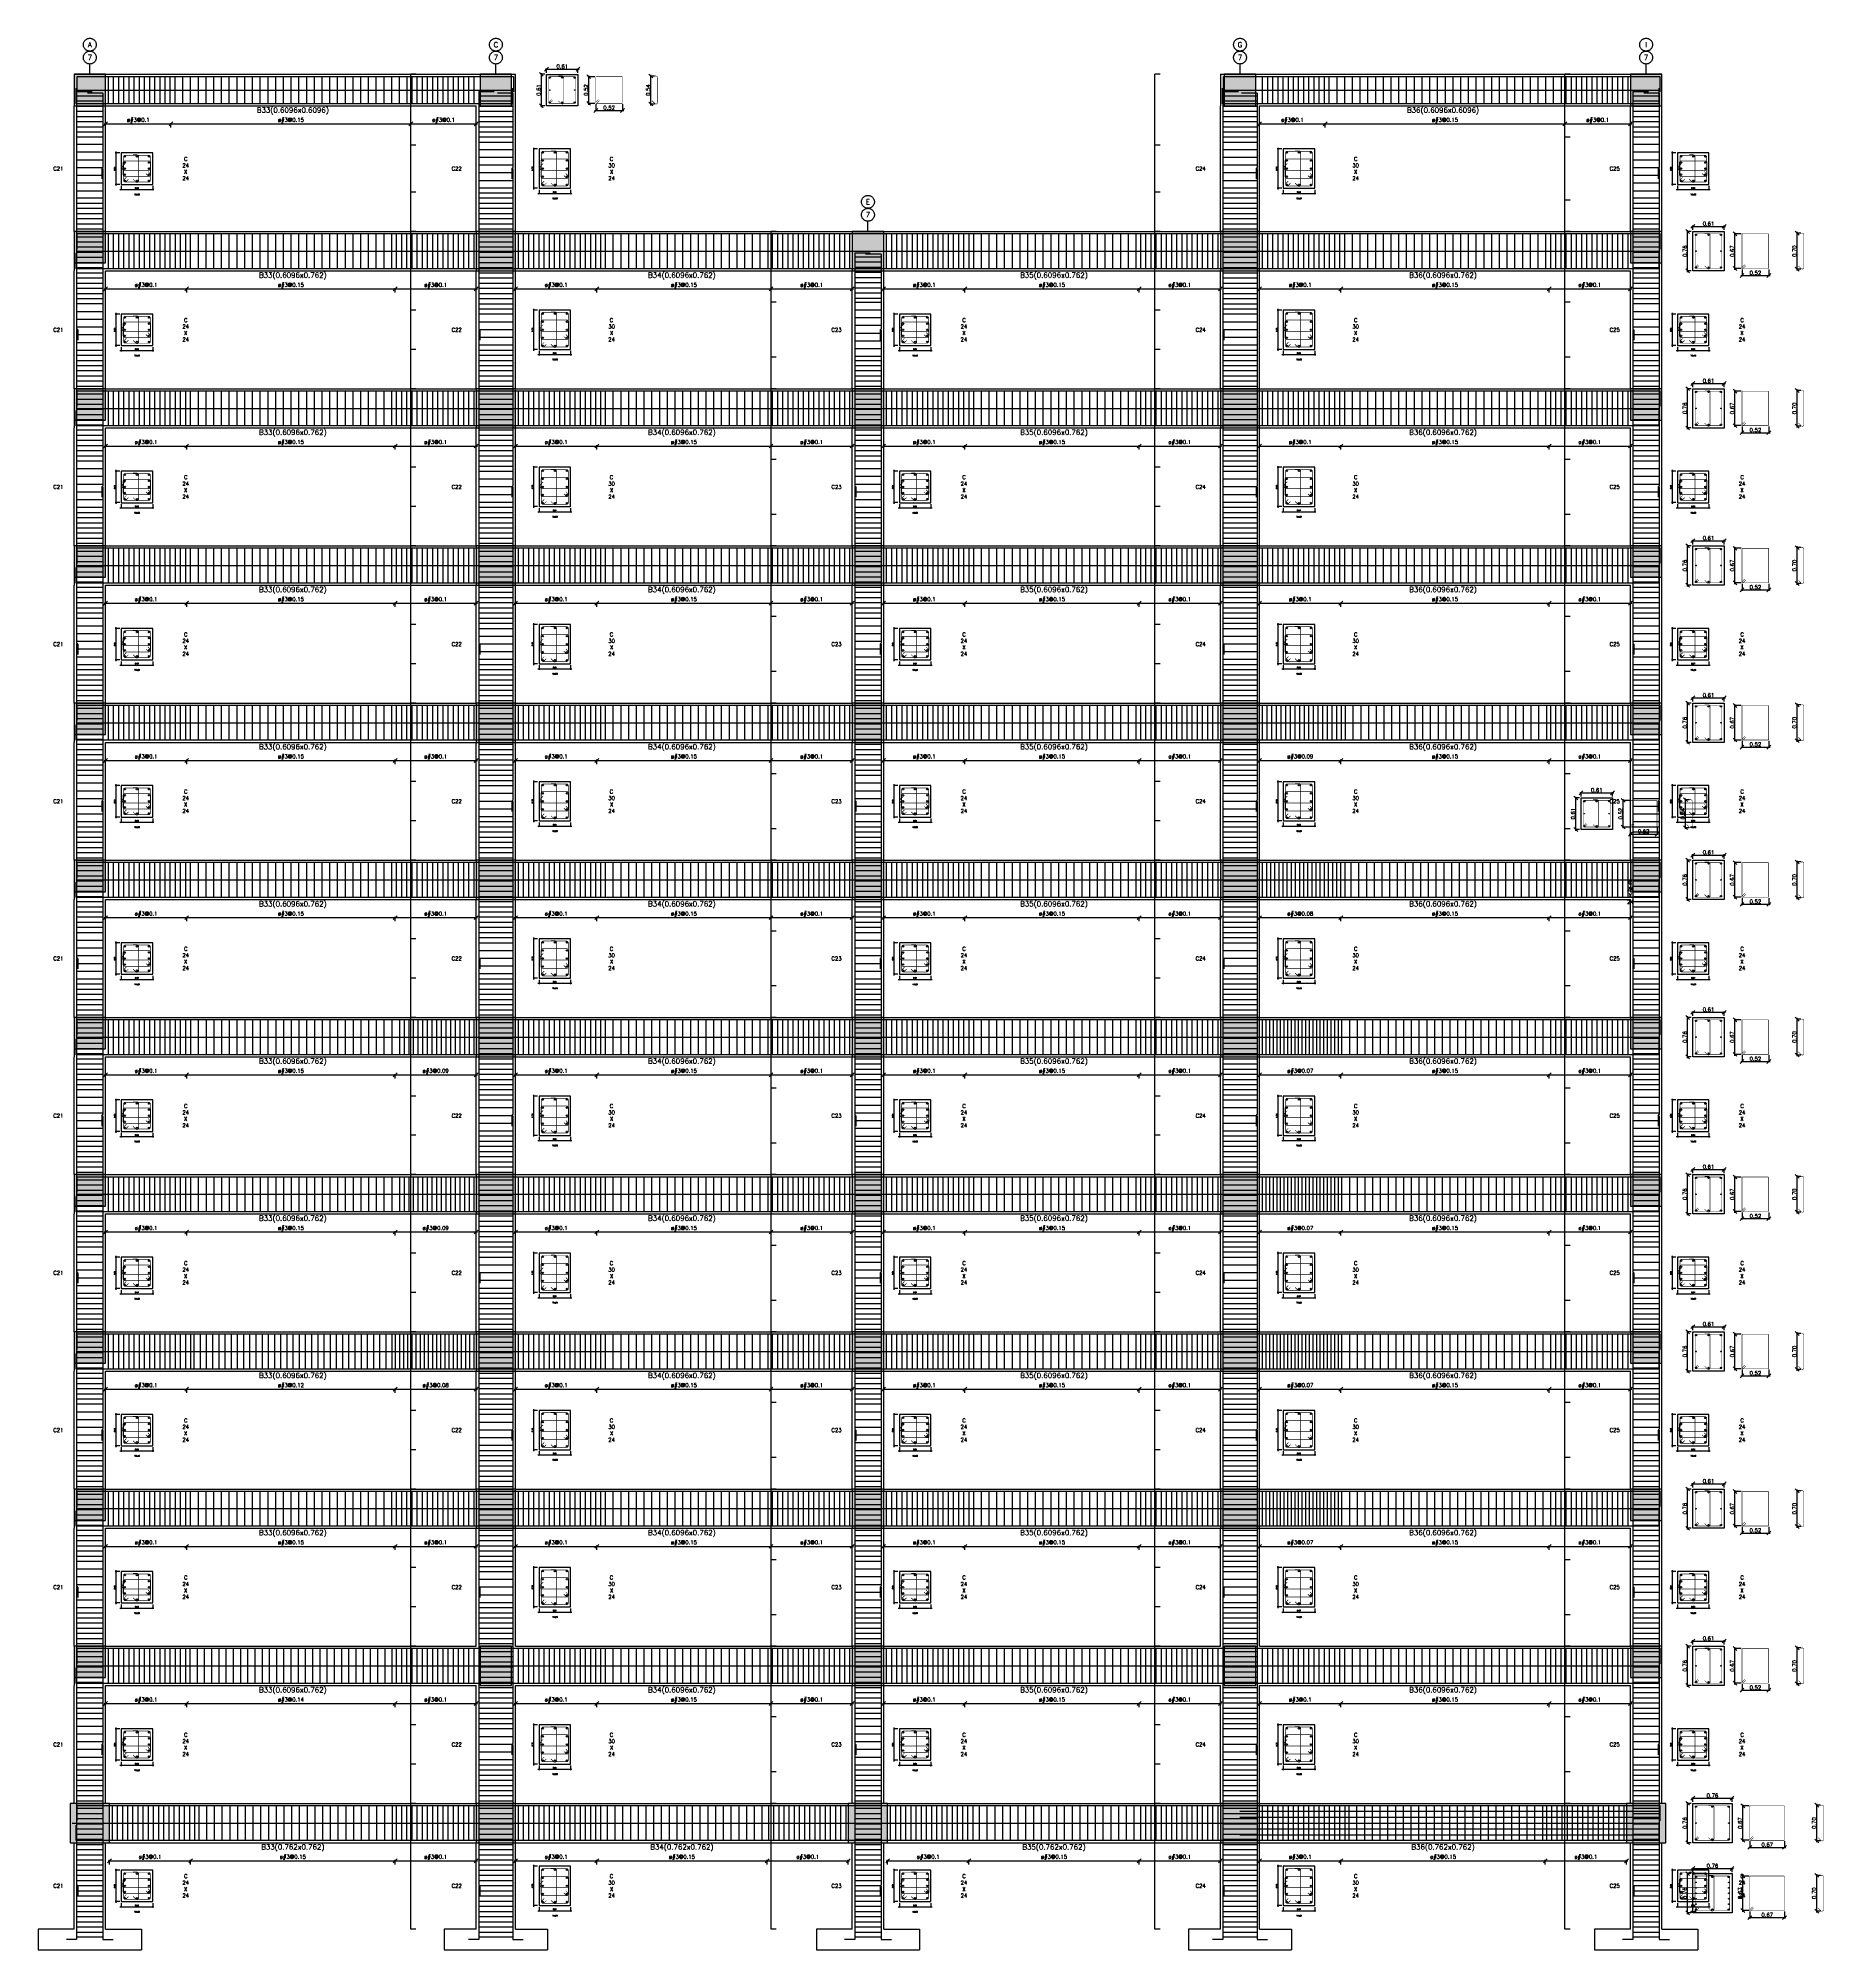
# Model space of a CAD drawing. Header units: inches. Extents: x 2674 to 28325, y -8016 to 21827.
# Drawn here: x 9962 to 11693, y -2273 to -420 of the extents above; entities that cross this region are included whole.
import ezdxf
from ezdxf.enums import TextEntityAlignment as Align

# ---------------------------------------------------------------- set-up
doc = ezdxf.new("R2010")
doc.units = ezdxf.units.IN
doc.header["$MEASUREMENT"] = 0
doc.linetypes.add('ACAD_ISO02W100', pattern=[15, 12, -3])
doc.linetypes.add('Dashed', pattern=[0.75, 0.5, -0.25])
for name, color, linetype in [('Beam', 3, 'Continuous'), ('Beam elevation contour', 7, 'Continuous'), ('Beam rebar bot', 2, 'Continuous'), ('Beam rebar top', 2, 'Continuous'), ('Beam tie corner', 6, 'Continuous'), ('Beam tie mid', 4, 'Continuous'), ('Column elevation contorno', 7, 'Continuous'), ('Columns', 5, 'Continuous'), ('Dimensions', 7, 'Continuous'), ('Porticos', 7, 'Continuous'), ('Rebar long', 5, 'Continuous'), ('Rebar tie', 4, 'Continuous'), ('Texts', 7, 'Continuous')]:
    doc.layers.add(name, color=color, linetype=linetype)
doc.layers.add('Beam torsion rebar', color=7, linetype='Continuous', true_color=0xaf0000)
doc.layers.add('Grid', color=7, linetype='ACAD_ISO02W100', lineweight=25)
doc.styles.add('Letra', font='romand.shx')
doc.dimstyles.new('Dimension', dxfattribs={"dimscale": 0.083333, "dimtxt": 0.025, "dimasz": 0.025, "dimexe": 0.015, "dimexo": 0.03, "dimgap": 0.015, "dimtad": 1, "dimdec": 1, "dimzin": 0, "dimdsep": 46, "dimlunit": 4, "dimtxsty": 'Letra', "dimblk": 'OBLIQUE', "dimcen": 0.015, "dimdle": 0.025, "dimclrd": 256, "dimclre": 1, "dimclrt": 4, "dimadec": 0, "dimazin": 0, "dimtfac": 1, "dimtdec": 1, "dimtofl": 0, "dimtmove": 0, "dimatfit": 3, "dimfxl": 1, "dimtolj": 1, "dimtzin": 0, "dimarcsym": 0})

# ---------------------------------------------------------------- blocks, each defined once
blk = doc.blocks.new('Gridbeam')
at = {"linetype": 'Dashed'}
blk.add_lwpolyline([(0, 0), (0, 0.2)], dxfattribs=at)
for centre in [(0, 0.575), (0, 0.325)]:
    blk.add_circle(centre, 0.125)
at = {"style": 'Letra'}
for tag, p in [('Y', (0, 0.325)), ('X', (0, 0.575))]:
    blk.add_attdef(tag, text='', height=0.1, dxfattribs=at).set_placement(p, align=Align.MIDDLE_CENTER)
blk = doc.blocks.new('_Oblique')
at = {"color": 0, "linetype": 'ByBlock', "lineweight": -2}
blk.add_line((-0.5, -0.5), (0.5, 0.5), dxfattribs=at)
blk = doc.blocks.new('*D28')
at = {"color": 1, "linetype": 'ByBlock', "lineweight": -2, "transparency": 16777216}
for p, q in [((-0.3348, 0.3048), (-0.4198, 0.3048)), ((-0.3348, -0.3048), (-0.4198, -0.3048))]:
    blk.add_line(p, q, dxfattribs=at)
at = {"linetype": 'ByBlock', "lineweight": -2, "transparency": 16777216}
blk.add_line((-0.4048, -0.3298), (-0.4048, 0.3298), dxfattribs=at)
at = {"layer": 'Defpoints', "transparency": 16777216}
for p in [(-0.4048, 0.3048), (-0.3048, 0.3048), (-0.3048, -0.3048)]:
    blk.add_point(p, dxfattribs=at)
at = {"lineweight": -2, "transparency": 16777216, "xscale": 0.025, "yscale": 0.025, "zscale": 0.025}
for p, rotation in [((-0.4048, 0.3048), 90), ((-0.4048, -0.3048), 270)]:
    blk.add_blockref('_Oblique', p, dxfattribs=dict(at, rotation=rotation))
at = {"color": 4, "transparency": 16777216, "insert": (-0.4198, 0), "char_height": 0.025, "attachment_point": 8, "rotation": 90, "style": 'Letra'}
blk.add_mtext('0.61', dxfattribs=at)
blk = doc.blocks.new('*D29')
at = {"color": 1, "linetype": 'ByBlock', "lineweight": -2, "transparency": 16777216}
for p, q in [((-0.3048, -0.3348), (-0.3048, -0.4198)), ((0.3048, -0.3348), (0.3048, -0.4198))]:
    blk.add_line(p, q, dxfattribs=at)
at = {"linetype": 'ByBlock', "lineweight": -2, "transparency": 16777216}
blk.add_line((-0.3298, -0.4048), (0.3298, -0.4048), dxfattribs=at)
at = {"layer": 'Defpoints', "transparency": 16777216}
for p in [(-0.3048, -0.3048), (0.3048, -0.3048), (0.3048, -0.4048)]:
    blk.add_point(p, dxfattribs=at)
at = {"lineweight": -2, "transparency": 16777216, "xscale": 0.025, "yscale": 0.025, "zscale": 0.025, "rotation": 180}
blk.add_blockref('_Oblique', (-0.3048, -0.4048), dxfattribs=at)
at = {"lineweight": -2, "transparency": 16777216, "xscale": 0.025, "yscale": 0.025, "zscale": 0.025}
blk.add_blockref('_Oblique', (0.3048, -0.4048), dxfattribs=at)
at = {"color": 4, "transparency": 16777216, "insert": (0, -0.3898), "char_height": 0.025, "attachment_point": 8, "style": 'Letra'}
blk.add_mtext('0.61', dxfattribs=at)
blk = doc.blocks.new('#9')
blk.add_hatch(color=256).paths.add_polyline_path([(0.014, 0, 1), (-0.014, 0, 1)])
at = {"color": 0}
blk.add_circle((0, 0), 0.0143, dxfattribs=at)
blk = doc.blocks.new('*D31')
at = {"color": 1, "linetype": 'ByBlock', "lineweight": -2, "transparency": 16777216}
for p, q in [((-0.3348, 0.381), (-0.4198, 0.381)), ((-0.3348, -0.381), (-0.4198, -0.381))]:
    blk.add_line(p, q, dxfattribs=at)
at = {"linetype": 'ByBlock', "lineweight": -2, "transparency": 16777216}
blk.add_line((-0.4048, -0.406), (-0.4048, 0.406), dxfattribs=at)
at = {"layer": 'Defpoints', "transparency": 16777216}
for p in [(-0.4048, 0.381), (-0.3048, 0.381), (-0.3048, -0.381)]:
    blk.add_point(p, dxfattribs=at)
at = {"lineweight": -2, "transparency": 16777216, "xscale": 0.025, "yscale": 0.025, "zscale": 0.025}
for p, rotation in [((-0.4048, 0.381), 90), ((-0.4048, -0.381), 270)]:
    blk.add_blockref('_Oblique', p, dxfattribs=dict(at, rotation=rotation))
at = {"color": 4, "transparency": 16777216, "insert": (-0.4198, 0), "char_height": 0.025, "attachment_point": 8, "rotation": 90, "style": 'Letra'}
blk.add_mtext('0.76', dxfattribs=at)
blk = doc.blocks.new('*D32')
at = {"linetype": 'ByBlock', "lineweight": -2, "transparency": 16777216}
blk.add_line((-0.3298, -0.481), (0.3298, -0.481), dxfattribs=at)
at = {"color": 1, "linetype": 'ByBlock', "lineweight": -2, "transparency": 16777216}
for p, q in [((-0.3048, -0.411), (-0.3048, -0.496)), ((0.3048, -0.411), (0.3048, -0.496))]:
    blk.add_line(p, q, dxfattribs=at)
at = {"layer": 'Defpoints', "transparency": 16777216}
for p in [(-0.3048, -0.381), (0.3048, -0.381), (0.3048, -0.481)]:
    blk.add_point(p, dxfattribs=at)
at = {"lineweight": -2, "transparency": 16777216, "xscale": 0.025, "yscale": 0.025, "zscale": 0.025, "rotation": 180}
blk.add_blockref('_Oblique', (-0.3048, -0.481), dxfattribs=at)
at = {"lineweight": -2, "transparency": 16777216, "xscale": 0.025, "yscale": 0.025, "zscale": 0.025}
blk.add_blockref('_Oblique', (0.3048, -0.481), dxfattribs=at)
at = {"color": 4, "transparency": 16777216, "insert": (0, -0.466), "char_height": 0.025, "attachment_point": 8, "style": 'Letra'}
blk.add_mtext('0.61', dxfattribs=at)
blk = doc.blocks.new('*D582')
at = {"layer": 'Defpoints', "color": 0, "transparency": 16777216}
for p in [(10323.5, -569.3), (10328.5, -569.3), (10328.5, -607.4)]:
    blk.add_point(p, dxfattribs=at)
at = {"layer": 'Dimensions', "color": 1, "linetype": 'ByBlock', "lineweight": -2, "transparency": 16777216}
for p, q in [((10328.5, -569.3), (10323.5, -569.3)), ((10328.5, -607.4), (10323.5, -607.4))]:
    blk.add_line(p, q, dxfattribs=at)
at = {"layer": 'Dimensions', "linetype": 'ByBlock', "lineweight": -2, "transparency": 16777216}
blk.add_line((10323.5, -607.4), (10323.5, -569.3), dxfattribs=at)
at = {"layer": 'Dimensions', "lineweight": -2, "transparency": 16777216, "xscale": 0.006249999999999999, "yscale": 0.006249999999999999, "zscale": 0.006249999999999999}
for p, rotation in [((10323.5, -569.3), 90), ((10323.5, -607.4), 270)]:
    blk.add_blockref('_Oblique', p, dxfattribs=dict(at, rotation=rotation))
at = {"layer": 'Dimensions', "color": 4, "transparency": 16777216, "insert": (10323.5, -588.4), "char_height": 0.00625, "attachment_point": 5, "rotation": 90, "style": 'Letra'}
blk.add_mtext('\\A1;ø#3@0.1', dxfattribs=at)
blk = doc.blocks.new('*D583')
at = {"layer": 'Defpoints', "color": 0, "transparency": 16777216}
for p in [(10323.5, -455), (10328.5, -455), (10328.5, -523.6)]:
    blk.add_point(p, dxfattribs=at)
at = {"layer": 'Dimensions', "color": 1, "linetype": 'ByBlock', "lineweight": -2, "transparency": 16777216}
for p, q in [((10328.5, -455), (10323.5, -455)), ((10328.5, -523.6), (10323.5, -523.6))]:
    blk.add_line(p, q, dxfattribs=at)
at = {"layer": 'Dimensions', "linetype": 'ByBlock', "lineweight": -2, "transparency": 16777216}
blk.add_line((10323.5, -523.6), (10323.5, -455), dxfattribs=at)
at = {"layer": 'Dimensions', "lineweight": -2, "transparency": 16777216, "xscale": 0.006249999999999999, "yscale": 0.006249999999999999, "zscale": 0.006249999999999999}
for p, rotation in [((10323.5, -455), 90), ((10323.5, -523.6), 270)]:
    blk.add_blockref('_Oblique', p, dxfattribs=dict(at, rotation=rotation))
at = {"layer": 'Dimensions', "color": 4, "transparency": 16777216, "insert": (10323.5, -489.3), "char_height": 0.00625, "attachment_point": 5, "rotation": 90, "style": 'Letra'}
blk.add_mtext('\\A1;ø#3@0.1', dxfattribs=at)
blk = doc.blocks.new('*D584')
at = {"layer": 'Defpoints', "color": 0, "transparency": 16777216}
for p in [(10323.5, -523.6), (10328.5, -523.6), (10328.5, -569.3)]:
    blk.add_point(p, dxfattribs=at)
at = {"layer": 'Dimensions', "color": 1, "linetype": 'ByBlock', "lineweight": -2, "transparency": 16777216}
for p, q in [((10328.5, -523.6), (10323.5, -523.6)), ((10328.5, -569.3), (10323.5, -569.3))]:
    blk.add_line(p, q, dxfattribs=at)
at = {"layer": 'Dimensions', "linetype": 'ByBlock', "lineweight": -2, "transparency": 16777216}
blk.add_line((10323.5, -569.3), (10323.5, -523.6), dxfattribs=at)
at = {"layer": 'Dimensions', "lineweight": -2, "transparency": 16777216, "xscale": 0.006249999999999999, "yscale": 0.006249999999999999, "zscale": 0.006249999999999999}
for p, rotation in [((10323.5, -523.6), 90), ((10323.5, -569.3), 270)]:
    blk.add_blockref('_Oblique', p, dxfattribs=dict(at, rotation=rotation))
at = {"layer": 'Dimensions', "color": 4, "transparency": 16777216, "insert": (10323.5, -546.5), "char_height": 0.00625, "attachment_point": 5, "rotation": 90, "style": 'Letra'}
blk.add_mtext('\\A1;ø#3@0.15', dxfattribs=at)
blk = doc.blocks.new('*D535')
at = {"layer": 'Defpoints', "color": 0, "transparency": 16777216}
for p in [(10323.5, -721.7), (10328.5, -721.7), (10328.5, -759.8)]:
    blk.add_point(p, dxfattribs=at)
at = {"layer": 'Dimensions', "color": 1, "linetype": 'ByBlock', "lineweight": -2, "transparency": 16777216}
for p, q in [((10328.5, -721.7), (10323.5, -721.7)), ((10328.5, -759.8), (10323.5, -759.8))]:
    blk.add_line(p, q, dxfattribs=at)
at = {"layer": 'Dimensions', "linetype": 'ByBlock', "lineweight": -2, "transparency": 16777216}
blk.add_line((10323.5, -759.8), (10323.5, -721.7), dxfattribs=at)
at = {"layer": 'Dimensions', "lineweight": -2, "transparency": 16777216, "xscale": 0.006249999999999999, "yscale": 0.006249999999999999, "zscale": 0.006249999999999999}
for p, rotation in [((10323.5, -721.7), 90), ((10323.5, -759.8), 270)]:
    blk.add_blockref('_Oblique', p, dxfattribs=dict(at, rotation=rotation))
at = {"layer": 'Dimensions', "color": 4, "transparency": 16777216, "insert": (10323.5, -740.8), "char_height": 0.00625, "attachment_point": 5, "rotation": 90, "style": 'Letra'}
blk.add_mtext('\\A1;ø#3@0.1', dxfattribs=at)
blk = doc.blocks.new('*D536')
at = {"layer": 'Defpoints', "color": 0, "transparency": 16777216}
for p in [(10323.5, -607.4), (10328.5, -607.4), (10328.5, -683.6)]:
    blk.add_point(p, dxfattribs=at)
at = {"layer": 'Dimensions', "color": 1, "linetype": 'ByBlock', "lineweight": -2, "transparency": 16777216}
for p, q in [((10328.5, -607.4), (10323.5, -607.4)), ((10328.5, -683.6), (10323.5, -683.6))]:
    blk.add_line(p, q, dxfattribs=at)
at = {"layer": 'Dimensions', "linetype": 'ByBlock', "lineweight": -2, "transparency": 16777216}
blk.add_line((10323.5, -683.6), (10323.5, -607.4), dxfattribs=at)
at = {"layer": 'Dimensions', "lineweight": -2, "transparency": 16777216, "xscale": 0.006249999999999999, "yscale": 0.006249999999999999, "zscale": 0.006249999999999999}
for p, rotation in [((10323.5, -607.4), 90), ((10323.5, -683.6), 270)]:
    blk.add_blockref('_Oblique', p, dxfattribs=dict(at, rotation=rotation))
at = {"layer": 'Dimensions', "color": 4, "transparency": 16777216, "insert": (10323.5, -645.5), "char_height": 0.00625, "attachment_point": 5, "rotation": 90, "style": 'Letra'}
blk.add_mtext('\\A1;ø#3@0.1', dxfattribs=at)
blk = doc.blocks.new('*D537')
at = {"layer": 'Defpoints', "color": 0, "transparency": 16777216}
for p in [(10323.5, -683.6), (10328.5, -683.6), (10328.5, -721.7)]:
    blk.add_point(p, dxfattribs=at)
at = {"layer": 'Dimensions', "color": 1, "linetype": 'ByBlock', "lineweight": -2, "transparency": 16777216}
for p, q in [((10328.5, -683.6), (10323.5, -683.6)), ((10328.5, -721.7), (10323.5, -721.7))]:
    blk.add_line(p, q, dxfattribs=at)
at = {"layer": 'Dimensions', "linetype": 'ByBlock', "lineweight": -2, "transparency": 16777216}
blk.add_line((10323.5, -721.7), (10323.5, -683.6), dxfattribs=at)
at = {"layer": 'Dimensions', "lineweight": -2, "transparency": 16777216, "xscale": 0.006249999999999999, "yscale": 0.006249999999999999, "zscale": 0.006249999999999999}
for p, rotation in [((10323.5, -683.6), 90), ((10323.5, -721.7), 270)]:
    blk.add_blockref('_Oblique', p, dxfattribs=dict(at, rotation=rotation))
at = {"layer": 'Dimensions', "color": 4, "transparency": 16777216, "insert": (10323.5, -702.7), "char_height": 0.00625, "attachment_point": 5, "rotation": 90, "style": 'Letra'}
blk.add_mtext('\\A1;ø#3@0.15', dxfattribs=at)
blk = doc.blocks.new('*D538')
at = {"layer": 'Defpoints', "color": 0, "transparency": 16777216}
for p in [(10323.5, -874.1), (10328.5, -874.1), (10328.5, -912.2)]:
    blk.add_point(p, dxfattribs=at)
at = {"layer": 'Dimensions', "color": 1, "linetype": 'ByBlock', "lineweight": -2, "transparency": 16777216}
for p, q in [((10328.5, -874.1), (10323.5, -874.1)), ((10328.5, -912.2), (10323.5, -912.2))]:
    blk.add_line(p, q, dxfattribs=at)
at = {"layer": 'Dimensions', "linetype": 'ByBlock', "lineweight": -2, "transparency": 16777216}
blk.add_line((10323.5, -912.2), (10323.5, -874.1), dxfattribs=at)
at = {"layer": 'Dimensions', "lineweight": -2, "transparency": 16777216, "xscale": 0.006249999999999999, "yscale": 0.006249999999999999, "zscale": 0.006249999999999999}
for p, rotation in [((10323.5, -874.1), 90), ((10323.5, -912.2), 270)]:
    blk.add_blockref('_Oblique', p, dxfattribs=dict(at, rotation=rotation))
at = {"layer": 'Dimensions', "color": 4, "transparency": 16777216, "insert": (10323.5, -893.2), "char_height": 0.00625, "attachment_point": 5, "rotation": 90, "style": 'Letra'}
blk.add_mtext('\\A1;ø#3@0.1', dxfattribs=at)
blk = doc.blocks.new('*D539')
at = {"layer": 'Defpoints', "color": 0, "transparency": 16777216}
for p in [(10323.5, -759.8), (10328.5, -759.8), (10328.5, -836)]:
    blk.add_point(p, dxfattribs=at)
at = {"layer": 'Dimensions', "color": 1, "linetype": 'ByBlock', "lineweight": -2, "transparency": 16777216}
for p, q in [((10328.5, -759.8), (10323.5, -759.8)), ((10328.5, -836), (10323.5, -836))]:
    blk.add_line(p, q, dxfattribs=at)
at = {"layer": 'Dimensions', "linetype": 'ByBlock', "lineweight": -2, "transparency": 16777216}
blk.add_line((10323.5, -836), (10323.5, -759.8), dxfattribs=at)
at = {"layer": 'Dimensions', "lineweight": -2, "transparency": 16777216, "xscale": 0.006249999999999999, "yscale": 0.006249999999999999, "zscale": 0.006249999999999999}
for p, rotation in [((10323.5, -759.8), 90), ((10323.5, -836), 270)]:
    blk.add_blockref('_Oblique', p, dxfattribs=dict(at, rotation=rotation))
at = {"layer": 'Dimensions', "color": 4, "transparency": 16777216, "insert": (10323.5, -797.9), "char_height": 0.00625, "attachment_point": 5, "rotation": 90, "style": 'Letra'}
blk.add_mtext('\\A1;ø#3@0.1', dxfattribs=at)
blk = doc.blocks.new('*D540')
at = {"layer": 'Defpoints', "color": 0, "transparency": 16777216}
for p in [(10323.5, -836), (10328.5, -836), (10328.5, -874.1)]:
    blk.add_point(p, dxfattribs=at)
at = {"layer": 'Dimensions', "color": 1, "linetype": 'ByBlock', "lineweight": -2, "transparency": 16777216}
for p, q in [((10328.5, -836), (10323.5, -836)), ((10328.5, -874.1), (10323.5, -874.1))]:
    blk.add_line(p, q, dxfattribs=at)
at = {"layer": 'Dimensions', "linetype": 'ByBlock', "lineweight": -2, "transparency": 16777216}
blk.add_line((10323.5, -874.1), (10323.5, -836), dxfattribs=at)
at = {"layer": 'Dimensions', "lineweight": -2, "transparency": 16777216, "xscale": 0.006249999999999999, "yscale": 0.006249999999999999, "zscale": 0.006249999999999999}
for p, rotation in [((10323.5, -836), 90), ((10323.5, -874.1), 270)]:
    blk.add_blockref('_Oblique', p, dxfattribs=dict(at, rotation=rotation))
at = {"layer": 'Dimensions', "color": 4, "transparency": 16777216, "insert": (10323.5, -855.1), "char_height": 0.00625, "attachment_point": 5, "rotation": 90, "style": 'Letra'}
blk.add_mtext('\\A1;ø#3@0.15', dxfattribs=at)
blk = doc.blocks.new('*D541')
at = {"layer": 'Defpoints', "color": 0, "transparency": 16777216}
for p in [(10323.5, -1026.5), (10328.5, -1026.5), (10328.5, -1064.6)]:
    blk.add_point(p, dxfattribs=at)
at = {"layer": 'Dimensions', "color": 1, "linetype": 'ByBlock', "lineweight": -2, "transparency": 16777216}
for p, q in [((10328.5, -1026.5), (10323.5, -1026.5)), ((10328.5, -1064.6), (10323.5, -1064.6))]:
    blk.add_line(p, q, dxfattribs=at)
at = {"layer": 'Dimensions', "linetype": 'ByBlock', "lineweight": -2, "transparency": 16777216}
blk.add_line((10323.5, -1064.6), (10323.5, -1026.5), dxfattribs=at)
at = {"layer": 'Dimensions', "lineweight": -2, "transparency": 16777216, "xscale": 0.006249999999999999, "yscale": 0.006249999999999999, "zscale": 0.006249999999999999}
for p, rotation in [((10323.5, -1026.5), 90), ((10323.5, -1064.6), 270)]:
    blk.add_blockref('_Oblique', p, dxfattribs=dict(at, rotation=rotation))
at = {"layer": 'Dimensions', "color": 4, "transparency": 16777216, "insert": (10323.5, -1045.6), "char_height": 0.00625, "attachment_point": 5, "rotation": 90, "style": 'Letra'}
blk.add_mtext('\\A1;ø#3@0.1', dxfattribs=at)
blk = doc.blocks.new('*D542')
at = {"layer": 'Defpoints', "color": 0, "transparency": 16777216}
for p in [(10323.5, -912.2), (10328.5, -912.2), (10328.5, -988.4)]:
    blk.add_point(p, dxfattribs=at)
at = {"layer": 'Dimensions', "color": 1, "linetype": 'ByBlock', "lineweight": -2, "transparency": 16777216}
for p, q in [((10328.5, -912.2), (10323.5, -912.2)), ((10328.5, -988.4), (10323.5, -988.4))]:
    blk.add_line(p, q, dxfattribs=at)
at = {"layer": 'Dimensions', "linetype": 'ByBlock', "lineweight": -2, "transparency": 16777216}
blk.add_line((10323.5, -988.4), (10323.5, -912.2), dxfattribs=at)
at = {"layer": 'Dimensions', "lineweight": -2, "transparency": 16777216, "xscale": 0.006249999999999999, "yscale": 0.006249999999999999, "zscale": 0.006249999999999999}
for p, rotation in [((10323.5, -912.2), 90), ((10323.5, -988.4), 270)]:
    blk.add_blockref('_Oblique', p, dxfattribs=dict(at, rotation=rotation))
at = {"layer": 'Dimensions', "color": 4, "transparency": 16777216, "insert": (10323.5, -950.3), "char_height": 0.00625, "attachment_point": 5, "rotation": 90, "style": 'Letra'}
blk.add_mtext('\\A1;ø#3@0.1', dxfattribs=at)
blk = doc.blocks.new('*D543')
at = {"layer": 'Defpoints', "color": 0, "transparency": 16777216}
for p in [(10323.5, -988.4), (10328.5, -988.4), (10328.5, -1026.5)]:
    blk.add_point(p, dxfattribs=at)
at = {"layer": 'Dimensions', "color": 1, "linetype": 'ByBlock', "lineweight": -2, "transparency": 16777216}
for p, q in [((10328.5, -988.4), (10323.5, -988.4)), ((10328.5, -1026.5), (10323.5, -1026.5))]:
    blk.add_line(p, q, dxfattribs=at)
at = {"layer": 'Dimensions', "linetype": 'ByBlock', "lineweight": -2, "transparency": 16777216}
blk.add_line((10323.5, -1026.5), (10323.5, -988.4), dxfattribs=at)
at = {"layer": 'Dimensions', "lineweight": -2, "transparency": 16777216, "xscale": 0.006249999999999999, "yscale": 0.006249999999999999, "zscale": 0.006249999999999999}
for p, rotation in [((10323.5, -988.4), 90), ((10323.5, -1026.5), 270)]:
    blk.add_blockref('_Oblique', p, dxfattribs=dict(at, rotation=rotation))
at = {"layer": 'Dimensions', "color": 4, "transparency": 16777216, "insert": (10323.5, -1007.5), "char_height": 0.00625, "attachment_point": 5, "rotation": 90, "style": 'Letra'}
blk.add_mtext('\\A1;ø#3@0.15', dxfattribs=at)
blk = doc.blocks.new('*D544')
at = {"layer": 'Defpoints', "color": 0, "transparency": 16777216}
for p in [(10323.5, -1178.9), (10328.5, -1178.9), (10328.5, -1217)]:
    blk.add_point(p, dxfattribs=at)
at = {"layer": 'Dimensions', "color": 1, "linetype": 'ByBlock', "lineweight": -2, "transparency": 16777216}
for p, q in [((10328.5, -1178.9), (10323.5, -1178.9)), ((10328.5, -1217), (10323.5, -1217))]:
    blk.add_line(p, q, dxfattribs=at)
at = {"layer": 'Dimensions', "linetype": 'ByBlock', "lineweight": -2, "transparency": 16777216}
blk.add_line((10323.5, -1217), (10323.5, -1178.9), dxfattribs=at)
at = {"layer": 'Dimensions', "lineweight": -2, "transparency": 16777216, "xscale": 0.006249999999999999, "yscale": 0.006249999999999999, "zscale": 0.006249999999999999}
for p, rotation in [((10323.5, -1178.9), 90), ((10323.5, -1217), 270)]:
    blk.add_blockref('_Oblique', p, dxfattribs=dict(at, rotation=rotation))
at = {"layer": 'Dimensions', "color": 4, "transparency": 16777216, "insert": (10323.5, -1198), "char_height": 0.00625, "attachment_point": 5, "rotation": 90, "style": 'Letra'}
blk.add_mtext('\\A1;ø#3@0.1', dxfattribs=at)
blk = doc.blocks.new('*D545')
at = {"layer": 'Defpoints', "color": 0, "transparency": 16777216}
for p in [(10323.5, -1064.6), (10328.5, -1064.6), (10328.5, -1140.8)]:
    blk.add_point(p, dxfattribs=at)
at = {"layer": 'Dimensions', "color": 1, "linetype": 'ByBlock', "lineweight": -2, "transparency": 16777216}
for p, q in [((10328.5, -1064.6), (10323.5, -1064.6)), ((10328.5, -1140.8), (10323.5, -1140.8))]:
    blk.add_line(p, q, dxfattribs=at)
at = {"layer": 'Dimensions', "linetype": 'ByBlock', "lineweight": -2, "transparency": 16777216}
blk.add_line((10323.5, -1140.8), (10323.5, -1064.6), dxfattribs=at)
at = {"layer": 'Dimensions', "lineweight": -2, "transparency": 16777216, "xscale": 0.006249999999999999, "yscale": 0.006249999999999999, "zscale": 0.006249999999999999}
for p, rotation in [((10323.5, -1064.6), 90), ((10323.5, -1140.8), 270)]:
    blk.add_blockref('_Oblique', p, dxfattribs=dict(at, rotation=rotation))
at = {"layer": 'Dimensions', "color": 4, "transparency": 16777216, "insert": (10323.5, -1102.7), "char_height": 0.00625, "attachment_point": 5, "rotation": 90, "style": 'Letra'}
blk.add_mtext('\\A1;ø#3@0.1', dxfattribs=at)
blk = doc.blocks.new('*D546')
at = {"layer": 'Defpoints', "color": 0, "transparency": 16777216}
for p in [(10323.5, -1140.8), (10328.5, -1140.8), (10328.5, -1178.9)]:
    blk.add_point(p, dxfattribs=at)
at = {"layer": 'Dimensions', "color": 1, "linetype": 'ByBlock', "lineweight": -2, "transparency": 16777216}
for p, q in [((10328.5, -1140.8), (10323.5, -1140.8)), ((10328.5, -1178.9), (10323.5, -1178.9))]:
    blk.add_line(p, q, dxfattribs=at)
at = {"layer": 'Dimensions', "linetype": 'ByBlock', "lineweight": -2, "transparency": 16777216}
blk.add_line((10323.5, -1178.9), (10323.5, -1140.8), dxfattribs=at)
at = {"layer": 'Dimensions', "lineweight": -2, "transparency": 16777216, "xscale": 0.006249999999999999, "yscale": 0.006249999999999999, "zscale": 0.006249999999999999}
for p, rotation in [((10323.5, -1140.8), 90), ((10323.5, -1178.9), 270)]:
    blk.add_blockref('_Oblique', p, dxfattribs=dict(at, rotation=rotation))
at = {"layer": 'Dimensions', "color": 4, "transparency": 16777216, "insert": (10323.5, -1159.9), "char_height": 0.00625, "attachment_point": 5, "rotation": 90, "style": 'Letra'}
blk.add_mtext('\\A1;ø#3@0.15', dxfattribs=at)
blk = doc.blocks.new('*D568')
at = {"layer": 'Defpoints', "color": 0, "transparency": 16777216}
for p in [(10323.5, -1331.3), (10328.5, -1331.3), (10328.5, -1369.4)]:
    blk.add_point(p, dxfattribs=at)
at = {"layer": 'Dimensions', "color": 1, "linetype": 'ByBlock', "lineweight": -2, "transparency": 16777216}
for p, q in [((10328.5, -1331.3), (10323.5, -1331.3)), ((10328.5, -1369.4), (10323.5, -1369.4))]:
    blk.add_line(p, q, dxfattribs=at)
at = {"layer": 'Dimensions', "linetype": 'ByBlock', "lineweight": -2, "transparency": 16777216}
blk.add_line((10323.5, -1369.4), (10323.5, -1331.3), dxfattribs=at)
at = {"layer": 'Dimensions', "lineweight": -2, "transparency": 16777216, "xscale": 0.006249999999999999, "yscale": 0.006249999999999999, "zscale": 0.006249999999999999}
for p, rotation in [((10323.5, -1331.3), 90), ((10323.5, -1369.4), 270)]:
    blk.add_blockref('_Oblique', p, dxfattribs=dict(at, rotation=rotation))
at = {"layer": 'Dimensions', "color": 4, "transparency": 16777216, "insert": (10323.5, -1350.4), "char_height": 0.00625, "attachment_point": 5, "rotation": 90, "style": 'Letra'}
blk.add_mtext('\\A1;ø#3@0.1', dxfattribs=at)
blk = doc.blocks.new('*D569')
at = {"layer": 'Defpoints', "color": 0, "transparency": 16777216}
for p in [(10323.5, -1217), (10328.5, -1217), (10328.5, -1293.2)]:
    blk.add_point(p, dxfattribs=at)
at = {"layer": 'Dimensions', "color": 1, "linetype": 'ByBlock', "lineweight": -2, "transparency": 16777216}
for p, q in [((10328.5, -1217), (10323.5, -1217)), ((10328.5, -1293.2), (10323.5, -1293.2))]:
    blk.add_line(p, q, dxfattribs=at)
at = {"layer": 'Dimensions', "linetype": 'ByBlock', "lineweight": -2, "transparency": 16777216}
blk.add_line((10323.5, -1293.2), (10323.5, -1217), dxfattribs=at)
at = {"layer": 'Dimensions', "lineweight": -2, "transparency": 16777216, "xscale": 0.006249999999999999, "yscale": 0.006249999999999999, "zscale": 0.006249999999999999}
for p, rotation in [((10323.5, -1217), 90), ((10323.5, -1293.2), 270)]:
    blk.add_blockref('_Oblique', p, dxfattribs=dict(at, rotation=rotation))
at = {"layer": 'Dimensions', "color": 4, "transparency": 16777216, "insert": (10323.5, -1255.1), "char_height": 0.00625, "attachment_point": 5, "rotation": 90, "style": 'Letra'}
blk.add_mtext('\\A1;ø#3@0.1', dxfattribs=at)
blk = doc.blocks.new('*D570')
at = {"layer": 'Defpoints', "color": 0, "transparency": 16777216}
for p in [(10323.5, -1293.2), (10328.5, -1293.2), (10328.5, -1331.3)]:
    blk.add_point(p, dxfattribs=at)
at = {"layer": 'Dimensions', "color": 1, "linetype": 'ByBlock', "lineweight": -2, "transparency": 16777216}
for p, q in [((10328.5, -1293.2), (10323.5, -1293.2)), ((10328.5, -1331.3), (10323.5, -1331.3))]:
    blk.add_line(p, q, dxfattribs=at)
at = {"layer": 'Dimensions', "linetype": 'ByBlock', "lineweight": -2, "transparency": 16777216}
blk.add_line((10323.5, -1331.3), (10323.5, -1293.2), dxfattribs=at)
at = {"layer": 'Dimensions', "lineweight": -2, "transparency": 16777216, "xscale": 0.006249999999999999, "yscale": 0.006249999999999999, "zscale": 0.006249999999999999}
for p, rotation in [((10323.5, -1293.2), 90), ((10323.5, -1331.3), 270)]:
    blk.add_blockref('_Oblique', p, dxfattribs=dict(at, rotation=rotation))
at = {"layer": 'Dimensions', "color": 4, "transparency": 16777216, "insert": (10323.5, -1312.3), "char_height": 0.00625, "attachment_point": 5, "rotation": 90, "style": 'Letra'}
blk.add_mtext('\\A1;ø#3@0.15', dxfattribs=at)
blk = doc.blocks.new('*D571')
at = {"layer": 'Defpoints', "color": 0, "transparency": 16777216}
for p in [(10323.5, -1483.7), (10328.5, -1483.7), (10328.5, -1521.8)]:
    blk.add_point(p, dxfattribs=at)
at = {"layer": 'Dimensions', "color": 1, "linetype": 'ByBlock', "lineweight": -2, "transparency": 16777216}
for p, q in [((10328.5, -1483.7), (10323.5, -1483.7)), ((10328.5, -1521.8), (10323.5, -1521.8))]:
    blk.add_line(p, q, dxfattribs=at)
at = {"layer": 'Dimensions', "linetype": 'ByBlock', "lineweight": -2, "transparency": 16777216}
blk.add_line((10323.5, -1521.8), (10323.5, -1483.7), dxfattribs=at)
at = {"layer": 'Dimensions', "lineweight": -2, "transparency": 16777216, "xscale": 0.006249999999999999, "yscale": 0.006249999999999999, "zscale": 0.006249999999999999}
for p, rotation in [((10323.5, -1483.7), 90), ((10323.5, -1521.8), 270)]:
    blk.add_blockref('_Oblique', p, dxfattribs=dict(at, rotation=rotation))
at = {"layer": 'Dimensions', "color": 4, "transparency": 16777216, "insert": (10323.5, -1502.8), "char_height": 0.00625, "attachment_point": 5, "rotation": 90, "style": 'Letra'}
blk.add_mtext('\\A1;ø#3@0.1', dxfattribs=at)
blk = doc.blocks.new('*D572')
at = {"layer": 'Defpoints', "color": 0, "transparency": 16777216}
for p in [(10323.5, -1369.4), (10328.5, -1369.4), (10328.5, -1445.6)]:
    blk.add_point(p, dxfattribs=at)
at = {"layer": 'Dimensions', "color": 1, "linetype": 'ByBlock', "lineweight": -2, "transparency": 16777216}
for p, q in [((10328.5, -1369.4), (10323.5, -1369.4)), ((10328.5, -1445.6), (10323.5, -1445.6))]:
    blk.add_line(p, q, dxfattribs=at)
at = {"layer": 'Dimensions', "linetype": 'ByBlock', "lineweight": -2, "transparency": 16777216}
blk.add_line((10323.5, -1445.6), (10323.5, -1369.4), dxfattribs=at)
at = {"layer": 'Dimensions', "lineweight": -2, "transparency": 16777216, "xscale": 0.006249999999999999, "yscale": 0.006249999999999999, "zscale": 0.006249999999999999}
for p, rotation in [((10323.5, -1369.4), 90), ((10323.5, -1445.6), 270)]:
    blk.add_blockref('_Oblique', p, dxfattribs=dict(at, rotation=rotation))
at = {"layer": 'Dimensions', "color": 4, "transparency": 16777216, "insert": (10323.5, -1407.5), "char_height": 0.00625, "attachment_point": 5, "rotation": 90, "style": 'Letra'}
blk.add_mtext('\\A1;ø#3@0.1', dxfattribs=at)
blk = doc.blocks.new('*D573')
at = {"layer": 'Defpoints', "color": 0, "transparency": 16777216}
for p in [(10323.5, -1445.6), (10328.5, -1445.6), (10328.5, -1483.7)]:
    blk.add_point(p, dxfattribs=at)
at = {"layer": 'Dimensions', "color": 1, "linetype": 'ByBlock', "lineweight": -2, "transparency": 16777216}
for p, q in [((10328.5, -1445.6), (10323.5, -1445.6)), ((10328.5, -1483.7), (10323.5, -1483.7))]:
    blk.add_line(p, q, dxfattribs=at)
at = {"layer": 'Dimensions', "linetype": 'ByBlock', "lineweight": -2, "transparency": 16777216}
blk.add_line((10323.5, -1483.7), (10323.5, -1445.6), dxfattribs=at)
at = {"layer": 'Dimensions', "lineweight": -2, "transparency": 16777216, "xscale": 0.006249999999999999, "yscale": 0.006249999999999999, "zscale": 0.006249999999999999}
for p, rotation in [((10323.5, -1445.6), 90), ((10323.5, -1483.7), 270)]:
    blk.add_blockref('_Oblique', p, dxfattribs=dict(at, rotation=rotation))
at = {"layer": 'Dimensions', "color": 4, "transparency": 16777216, "insert": (10323.5, -1464.7), "char_height": 0.00625, "attachment_point": 5, "rotation": 90, "style": 'Letra'}
blk.add_mtext('\\A1;ø#3@0.15', dxfattribs=at)
blk = doc.blocks.new('*D574')
at = {"layer": 'Defpoints', "color": 0, "transparency": 16777216}
for p in [(10323.5, -1636.1), (10328.5, -1636.1), (10328.5, -1674.2)]:
    blk.add_point(p, dxfattribs=at)
at = {"layer": 'Dimensions', "color": 1, "linetype": 'ByBlock', "lineweight": -2, "transparency": 16777216}
for p, q in [((10328.5, -1636.1), (10323.5, -1636.1)), ((10328.5, -1674.2), (10323.5, -1674.2))]:
    blk.add_line(p, q, dxfattribs=at)
at = {"layer": 'Dimensions', "linetype": 'ByBlock', "lineweight": -2, "transparency": 16777216}
blk.add_line((10323.5, -1674.2), (10323.5, -1636.1), dxfattribs=at)
at = {"layer": 'Dimensions', "lineweight": -2, "transparency": 16777216, "xscale": 0.006249999999999999, "yscale": 0.006249999999999999, "zscale": 0.006249999999999999}
for p, rotation in [((10323.5, -1636.1), 90), ((10323.5, -1674.2), 270)]:
    blk.add_blockref('_Oblique', p, dxfattribs=dict(at, rotation=rotation))
at = {"layer": 'Dimensions', "color": 4, "transparency": 16777216, "insert": (10323.5, -1655.2), "char_height": 0.00625, "attachment_point": 5, "rotation": 90, "style": 'Letra'}
blk.add_mtext('\\A1;ø#3@0.1', dxfattribs=at)
blk = doc.blocks.new('*D575')
at = {"layer": 'Defpoints', "color": 0, "transparency": 16777216}
for p in [(10323.5, -1521.8), (10328.5, -1521.8), (10328.5, -1598)]:
    blk.add_point(p, dxfattribs=at)
at = {"layer": 'Dimensions', "color": 1, "linetype": 'ByBlock', "lineweight": -2, "transparency": 16777216}
for p, q in [((10328.5, -1521.8), (10323.5, -1521.8)), ((10328.5, -1598), (10323.5, -1598))]:
    blk.add_line(p, q, dxfattribs=at)
at = {"layer": 'Dimensions', "linetype": 'ByBlock', "lineweight": -2, "transparency": 16777216}
blk.add_line((10323.5, -1598), (10323.5, -1521.8), dxfattribs=at)
at = {"layer": 'Dimensions', "lineweight": -2, "transparency": 16777216, "xscale": 0.006249999999999999, "yscale": 0.006249999999999999, "zscale": 0.006249999999999999}
for p, rotation in [((10323.5, -1521.8), 90), ((10323.5, -1598), 270)]:
    blk.add_blockref('_Oblique', p, dxfattribs=dict(at, rotation=rotation))
at = {"layer": 'Dimensions', "color": 4, "transparency": 16777216, "insert": (10323.5, -1559.9), "char_height": 0.00625, "attachment_point": 5, "rotation": 90, "style": 'Letra'}
blk.add_mtext('\\A1;ø#3@0.1', dxfattribs=at)
blk = doc.blocks.new('*D576')
at = {"layer": 'Defpoints', "color": 0, "transparency": 16777216}
for p in [(10323.5, -1598), (10328.5, -1598), (10328.5, -1636.1)]:
    blk.add_point(p, dxfattribs=at)
at = {"layer": 'Dimensions', "color": 1, "linetype": 'ByBlock', "lineweight": -2, "transparency": 16777216}
for p, q in [((10328.5, -1598), (10323.5, -1598)), ((10328.5, -1636.1), (10323.5, -1636.1))]:
    blk.add_line(p, q, dxfattribs=at)
at = {"layer": 'Dimensions', "linetype": 'ByBlock', "lineweight": -2, "transparency": 16777216}
blk.add_line((10323.5, -1636.1), (10323.5, -1598), dxfattribs=at)
at = {"layer": 'Dimensions', "lineweight": -2, "transparency": 16777216, "xscale": 0.006249999999999999, "yscale": 0.006249999999999999, "zscale": 0.006249999999999999}
for p, rotation in [((10323.5, -1598), 90), ((10323.5, -1636.1), 270)]:
    blk.add_blockref('_Oblique', p, dxfattribs=dict(at, rotation=rotation))
at = {"layer": 'Dimensions', "color": 4, "transparency": 16777216, "insert": (10323.5, -1617.1), "char_height": 0.00625, "attachment_point": 5, "rotation": 90, "style": 'Letra'}
blk.add_mtext('\\A1;ø#3@0.15', dxfattribs=at)
blk = doc.blocks.new('*D585')
at = {"layer": 'Defpoints', "color": 0, "transparency": 16777216}
for p in [(10323.5, -1788.5), (10328.5, -1788.5), (10328.5, -1826.6)]:
    blk.add_point(p, dxfattribs=at)
at = {"layer": 'Dimensions', "color": 1, "linetype": 'ByBlock', "lineweight": -2, "transparency": 16777216}
for p, q in [((10328.5, -1788.5), (10323.5, -1788.5)), ((10328.5, -1826.6), (10323.5, -1826.6))]:
    blk.add_line(p, q, dxfattribs=at)
at = {"layer": 'Dimensions', "linetype": 'ByBlock', "lineweight": -2, "transparency": 16777216}
blk.add_line((10323.5, -1826.6), (10323.5, -1788.5), dxfattribs=at)
at = {"layer": 'Dimensions', "lineweight": -2, "transparency": 16777216, "xscale": 0.006249999999999999, "yscale": 0.006249999999999999, "zscale": 0.006249999999999999}
for p, rotation in [((10323.5, -1788.5), 90), ((10323.5, -1826.6), 270)]:
    blk.add_blockref('_Oblique', p, dxfattribs=dict(at, rotation=rotation))
at = {"layer": 'Dimensions', "color": 4, "transparency": 16777216, "insert": (10323.5, -1807.6), "char_height": 0.00625, "attachment_point": 5, "rotation": 90, "style": 'Letra'}
blk.add_mtext('\\A1;ø#3@0.1', dxfattribs=at)
blk = doc.blocks.new('*D586')
at = {"layer": 'Defpoints', "color": 0, "transparency": 16777216}
for p in [(10323.5, -1674.2), (10328.5, -1674.2), (10328.5, -1750.4)]:
    blk.add_point(p, dxfattribs=at)
at = {"layer": 'Dimensions', "color": 1, "linetype": 'ByBlock', "lineweight": -2, "transparency": 16777216}
for p, q in [((10328.5, -1674.2), (10323.5, -1674.2)), ((10328.5, -1750.4), (10323.5, -1750.4))]:
    blk.add_line(p, q, dxfattribs=at)
at = {"layer": 'Dimensions', "linetype": 'ByBlock', "lineweight": -2, "transparency": 16777216}
blk.add_line((10323.5, -1750.4), (10323.5, -1674.2), dxfattribs=at)
at = {"layer": 'Dimensions', "lineweight": -2, "transparency": 16777216, "xscale": 0.006249999999999999, "yscale": 0.006249999999999999, "zscale": 0.006249999999999999}
for p, rotation in [((10323.5, -1674.2), 90), ((10323.5, -1750.4), 270)]:
    blk.add_blockref('_Oblique', p, dxfattribs=dict(at, rotation=rotation))
at = {"layer": 'Dimensions', "color": 4, "transparency": 16777216, "insert": (10323.5, -1712.3), "char_height": 0.00625, "attachment_point": 5, "rotation": 90, "style": 'Letra'}
blk.add_mtext('\\A1;ø#3@0.1', dxfattribs=at)
blk = doc.blocks.new('*D587')
at = {"layer": 'Defpoints', "color": 0, "transparency": 16777216}
for p in [(10323.5, -1750.4), (10328.5, -1750.4), (10328.5, -1788.5)]:
    blk.add_point(p, dxfattribs=at)
at = {"layer": 'Dimensions', "color": 1, "linetype": 'ByBlock', "lineweight": -2, "transparency": 16777216}
for p, q in [((10328.5, -1750.4), (10323.5, -1750.4)), ((10328.5, -1788.5), (10323.5, -1788.5))]:
    blk.add_line(p, q, dxfattribs=at)
at = {"layer": 'Dimensions', "linetype": 'ByBlock', "lineweight": -2, "transparency": 16777216}
blk.add_line((10323.5, -1788.5), (10323.5, -1750.4), dxfattribs=at)
at = {"layer": 'Dimensions', "lineweight": -2, "transparency": 16777216, "xscale": 0.006249999999999999, "yscale": 0.006249999999999999, "zscale": 0.006249999999999999}
for p, rotation in [((10323.5, -1750.4), 90), ((10323.5, -1788.5), 270)]:
    blk.add_blockref('_Oblique', p, dxfattribs=dict(at, rotation=rotation))
at = {"layer": 'Dimensions', "color": 4, "transparency": 16777216, "insert": (10323.5, -1769.5), "char_height": 0.00625, "attachment_point": 5, "rotation": 90, "style": 'Letra'}
blk.add_mtext('\\A1;ø#3@0.15', dxfattribs=at)
blk = doc.blocks.new('*D588')
at = {"layer": 'Defpoints', "color": 0, "transparency": 16777216}
for p in [(10323.5, -1940.9), (10328.5, -1940.9), (10328.5, -1979)]:
    blk.add_point(p, dxfattribs=at)
at = {"layer": 'Dimensions', "color": 1, "linetype": 'ByBlock', "lineweight": -2, "transparency": 16777216}
for p, q in [((10328.5, -1940.9), (10323.5, -1940.9)), ((10328.5, -1979), (10323.5, -1979))]:
    blk.add_line(p, q, dxfattribs=at)
at = {"layer": 'Dimensions', "linetype": 'ByBlock', "lineweight": -2, "transparency": 16777216}
blk.add_line((10323.5, -1979), (10323.5, -1940.9), dxfattribs=at)
at = {"layer": 'Dimensions', "lineweight": -2, "transparency": 16777216, "xscale": 0.006249999999999999, "yscale": 0.006249999999999999, "zscale": 0.006249999999999999}
for p, rotation in [((10323.5, -1940.9), 90), ((10323.5, -1979), 270)]:
    blk.add_blockref('_Oblique', p, dxfattribs=dict(at, rotation=rotation))
at = {"layer": 'Dimensions', "color": 4, "transparency": 16777216, "insert": (10323.5, -1960), "char_height": 0.00625, "attachment_point": 5, "rotation": 90, "style": 'Letra'}
blk.add_mtext('\\A1;ø#3@0.1', dxfattribs=at)
blk = doc.blocks.new('*D589')
at = {"layer": 'Defpoints', "color": 0, "transparency": 16777216}
for p in [(10323.5, -1826.6), (10328.5, -1826.6), (10328.5, -1902.8)]:
    blk.add_point(p, dxfattribs=at)
at = {"layer": 'Dimensions', "color": 1, "linetype": 'ByBlock', "lineweight": -2, "transparency": 16777216}
for p, q in [((10328.5, -1826.6), (10323.5, -1826.6)), ((10328.5, -1902.8), (10323.5, -1902.8))]:
    blk.add_line(p, q, dxfattribs=at)
at = {"layer": 'Dimensions', "linetype": 'ByBlock', "lineweight": -2, "transparency": 16777216}
blk.add_line((10323.5, -1902.8), (10323.5, -1826.6), dxfattribs=at)
at = {"layer": 'Dimensions', "lineweight": -2, "transparency": 16777216, "xscale": 0.006249999999999999, "yscale": 0.006249999999999999, "zscale": 0.006249999999999999}
for p, rotation in [((10323.5, -1826.6), 90), ((10323.5, -1902.8), 270)]:
    blk.add_blockref('_Oblique', p, dxfattribs=dict(at, rotation=rotation))
at = {"layer": 'Dimensions', "color": 4, "transparency": 16777216, "insert": (10323.5, -1864.7), "char_height": 0.00625, "attachment_point": 5, "rotation": 90, "style": 'Letra'}
blk.add_mtext('\\A1;ø#3@0.1', dxfattribs=at)
blk = doc.blocks.new('*D590')
at = {"layer": 'Defpoints', "color": 0, "transparency": 16777216}
for p in [(10323.5, -1902.8), (10328.5, -1902.8), (10328.5, -1940.9)]:
    blk.add_point(p, dxfattribs=at)
at = {"layer": 'Dimensions', "color": 1, "linetype": 'ByBlock', "lineweight": -2, "transparency": 16777216}
for p, q in [((10328.5, -1902.8), (10323.5, -1902.8)), ((10328.5, -1940.9), (10323.5, -1940.9))]:
    blk.add_line(p, q, dxfattribs=at)
at = {"layer": 'Dimensions', "linetype": 'ByBlock', "lineweight": -2, "transparency": 16777216}
blk.add_line((10323.5, -1940.9), (10323.5, -1902.8), dxfattribs=at)
at = {"layer": 'Dimensions', "lineweight": -2, "transparency": 16777216, "xscale": 0.006249999999999999, "yscale": 0.006249999999999999, "zscale": 0.006249999999999999}
for p, rotation in [((10323.5, -1902.8), 90), ((10323.5, -1940.9), 270)]:
    blk.add_blockref('_Oblique', p, dxfattribs=dict(at, rotation=rotation))
at = {"layer": 'Dimensions', "color": 4, "transparency": 16777216, "insert": (10323.5, -1921.9), "char_height": 0.00625, "attachment_point": 5, "rotation": 90, "style": 'Letra'}
blk.add_mtext('\\A1;ø#3@0.15', dxfattribs=at)
blk = doc.blocks.new('*D591')
at = {"layer": 'Defpoints', "color": 0, "transparency": 16777216}
for p in [(10323.5, -2093.3), (10328.5, -2093.3), (10328.5, -2131.4)]:
    blk.add_point(p, dxfattribs=at)
at = {"layer": 'Dimensions', "color": 1, "linetype": 'ByBlock', "lineweight": -2, "transparency": 16777216}
for p, q in [((10328.5, -2093.3), (10323.5, -2093.3)), ((10328.5, -2131.4), (10323.5, -2131.4))]:
    blk.add_line(p, q, dxfattribs=at)
at = {"layer": 'Dimensions', "linetype": 'ByBlock', "lineweight": -2, "transparency": 16777216}
blk.add_line((10323.5, -2131.4), (10323.5, -2093.3), dxfattribs=at)
at = {"layer": 'Dimensions', "lineweight": -2, "transparency": 16777216, "xscale": 0.006249999999999999, "yscale": 0.006249999999999999, "zscale": 0.006249999999999999}
for p, rotation in [((10323.5, -2093.3), 90), ((10323.5, -2131.4), 270)]:
    blk.add_blockref('_Oblique', p, dxfattribs=dict(at, rotation=rotation))
at = {"layer": 'Dimensions', "color": 4, "transparency": 16777216, "insert": (10323.5, -2112.4), "char_height": 0.00625, "attachment_point": 5, "rotation": 90, "style": 'Letra'}
blk.add_mtext('\\A1;ø#3@0.1', dxfattribs=at)
blk = doc.blocks.new('*D592')
at = {"layer": 'Defpoints', "color": 0, "transparency": 16777216}
for p in [(10323.5, -1979), (10328.5, -1979), (10328.5, -2055.2)]:
    blk.add_point(p, dxfattribs=at)
at = {"layer": 'Dimensions', "color": 1, "linetype": 'ByBlock', "lineweight": -2, "transparency": 16777216}
for p, q in [((10328.5, -1979), (10323.5, -1979)), ((10328.5, -2055.2), (10323.5, -2055.2))]:
    blk.add_line(p, q, dxfattribs=at)
at = {"layer": 'Dimensions', "linetype": 'ByBlock', "lineweight": -2, "transparency": 16777216}
blk.add_line((10323.5, -2055.2), (10323.5, -1979), dxfattribs=at)
at = {"layer": 'Dimensions', "lineweight": -2, "transparency": 16777216, "xscale": 0.006249999999999999, "yscale": 0.006249999999999999, "zscale": 0.006249999999999999}
for p, rotation in [((10323.5, -1979), 90), ((10323.5, -2055.2), 270)]:
    blk.add_blockref('_Oblique', p, dxfattribs=dict(at, rotation=rotation))
at = {"layer": 'Dimensions', "color": 4, "transparency": 16777216, "insert": (10323.5, -2017.1), "char_height": 0.00625, "attachment_point": 5, "rotation": 90, "style": 'Letra'}
blk.add_mtext('\\A1;ø#3@0.1', dxfattribs=at)
blk = doc.blocks.new('*D593')
at = {"layer": 'Defpoints', "color": 0, "transparency": 16777216}
for p in [(10323.5, -2055.2), (10328.5, -2055.2), (10328.5, -2093.3)]:
    blk.add_point(p, dxfattribs=at)
at = {"layer": 'Dimensions', "color": 1, "linetype": 'ByBlock', "lineweight": -2, "transparency": 16777216}
for p, q in [((10328.5, -2055.2), (10323.5, -2055.2)), ((10328.5, -2093.3), (10323.5, -2093.3))]:
    blk.add_line(p, q, dxfattribs=at)
at = {"layer": 'Dimensions', "linetype": 'ByBlock', "lineweight": -2, "transparency": 16777216}
blk.add_line((10323.5, -2093.3), (10323.5, -2055.2), dxfattribs=at)
at = {"layer": 'Dimensions', "lineweight": -2, "transparency": 16777216, "xscale": 0.006249999999999999, "yscale": 0.006249999999999999, "zscale": 0.006249999999999999}
for p, rotation in [((10323.5, -2055.2), 90), ((10323.5, -2093.3), 270)]:
    blk.add_blockref('_Oblique', p, dxfattribs=dict(at, rotation=rotation))
at = {"layer": 'Dimensions', "color": 4, "transparency": 16777216, "insert": (10323.5, -2074.3), "char_height": 0.00625, "attachment_point": 5, "rotation": 90, "style": 'Letra'}
blk.add_mtext('\\A1;ø#3@0.15', dxfattribs=at)
blk = doc.blocks.new('*D577')
at = {"layer": 'Defpoints', "color": 0, "transparency": 16777216}
for p in [(10323.5, -2131.4), (10328.5, -2131.4), (10328.5, -2253.3)]:
    blk.add_point(p, dxfattribs=at)
at = {"layer": 'Dimensions', "color": 1, "linetype": 'ByBlock', "lineweight": -2, "transparency": 16777216}
for p, q in [((10328.5, -2131.4), (10323.5, -2131.4)), ((10328.5, -2253.3), (10323.5, -2253.3))]:
    blk.add_line(p, q, dxfattribs=at)
at = {"layer": 'Dimensions', "linetype": 'ByBlock', "lineweight": -2, "transparency": 16777216}
blk.add_line((10323.5, -2253.3), (10323.5, -2131.4), dxfattribs=at)
at = {"layer": 'Dimensions', "lineweight": -2, "transparency": 16777216, "xscale": 0.006249999999999999, "yscale": 0.006249999999999999, "zscale": 0.006249999999999999}
for p, rotation in [((10323.5, -2131.4), 90), ((10323.5, -2253.3), 270)]:
    blk.add_blockref('_Oblique', p, dxfattribs=dict(at, rotation=rotation))
at = {"layer": 'Dimensions', "color": 4, "transparency": 16777216, "insert": (10323.5, -2192.4), "char_height": 0.00625, "attachment_point": 5, "rotation": 90, "style": 'Letra'}
blk.add_mtext('\\A1;ø#3@0.1', dxfattribs=at)
blk = doc.blocks.new('FB 24 X 24')
blk.add_hatch(color=256).paths.add_polyline_path([(0.3048, 0.3048), (-0.3048, 0.3048), (-0.3048, -0.3048), (0.3048, -0.3048)])
at = {"color": 0}
blk.add_lwpolyline([(0.3048, 0.3048), (-0.3048, 0.3048), (-0.3048, -0.3048), (0.3048, -0.3048)], close=True, dxfattribs=at)
blk = doc.blocks.new('*D35')
at = {"linetype": 'ByBlock', "lineweight": -2, "transparency": 16777216}
blk.add_line((702.7326, 35.0068), (704.0518, 35.0068), dxfattribs=at)
at = {"color": 1, "linetype": 'ByBlock', "lineweight": -2, "transparency": 16777216}
for p, q in [((702.7576, 34.9368), (702.7576, 35.0218)), ((704.0268, 34.9368), (704.0268, 35.0218))]:
    blk.add_line(p, q, dxfattribs=at)
at = {"layer": 'Defpoints', "transparency": 16777216}
for p in [(702.7576, 34.9068), (704.0268, 35.0068), (704.0268, 34.9068)]:
    blk.add_point(p, dxfattribs=at)
at = {"lineweight": -2, "transparency": 16777216, "xscale": 0.075, "yscale": 0.075, "zscale": 0.075, "rotation": 180}
blk.add_blockref('_Oblique', (702.7576, 35.0068), dxfattribs=at)
at = {"lineweight": -2, "transparency": 16777216, "xscale": 0.075, "yscale": 0.075, "zscale": 0.075}
blk.add_blockref('_Oblique', (704.0268, 35.0068), dxfattribs=at)
at = {"color": 4, "transparency": 16777216, "insert": (703.3922, 35.0218), "char_height": 0.075, "attachment_point": 8, "style": 'Letra'}
blk.add_mtext('ø#3@0.1', dxfattribs=at)
blk = doc.blocks.new('*D36')
at = {"linetype": 'ByBlock', "lineweight": -2, "transparency": 16777216}
blk.add_line((708.6514, 35.0068), (709.9707, 35.0068), dxfattribs=at)
at = {"color": 1, "linetype": 'ByBlock', "lineweight": -2, "transparency": 16777216}
for p, q in [((708.6764, 34.9368), (708.6764, 35.0218)), ((709.9457, 34.9368), (709.9457, 35.0218))]:
    blk.add_line(p, q, dxfattribs=at)
at = {"layer": 'Defpoints', "transparency": 16777216}
for p in [(708.6764, 34.9068), (709.9457, 35.0068), (709.9457, 34.9068)]:
    blk.add_point(p, dxfattribs=at)
at = {"lineweight": -2, "transparency": 16777216, "xscale": 0.075, "yscale": 0.075, "zscale": 0.075, "rotation": 180}
blk.add_blockref('_Oblique', (708.6764, 35.0068), dxfattribs=at)
at = {"lineweight": -2, "transparency": 16777216, "xscale": 0.075, "yscale": 0.075, "zscale": 0.075}
blk.add_blockref('_Oblique', (709.9457, 35.0068), dxfattribs=at)
at = {"color": 4, "transparency": 16777216, "insert": (709.31105, 35.0218), "char_height": 0.075, "attachment_point": 8, "style": 'Letra'}
blk.add_mtext('ø#3@0.1', dxfattribs=at)
blk = doc.blocks.new('*D37')
at = {"linetype": 'ByBlock', "lineweight": -2, "transparency": 16777216}
blk.add_line((704.0018, 35.0068), (708.7014, 35.0068), dxfattribs=at)
at = {"color": 1, "linetype": 'ByBlock', "lineweight": -2, "transparency": 16777216}
for p, q in [((704.0268, 34.9368), (704.0268, 35.0218)), ((708.6764, 34.9368), (708.6764, 35.0218))]:
    blk.add_line(p, q, dxfattribs=at)
at = {"layer": 'Defpoints', "transparency": 16777216}
for p in [(704.0268, 34.9068), (708.6764, 35.0068), (708.6764, 34.9068)]:
    blk.add_point(p, dxfattribs=at)
at = {"lineweight": -2, "transparency": 16777216, "xscale": 0.075, "yscale": 0.075, "zscale": 0.075, "rotation": 180}
blk.add_blockref('_Oblique', (704.0268, 35.0068), dxfattribs=at)
at = {"lineweight": -2, "transparency": 16777216, "xscale": 0.075, "yscale": 0.075, "zscale": 0.075}
blk.add_blockref('_Oblique', (708.6764, 35.0068), dxfattribs=at)
at = {"color": 4, "transparency": 16777216, "insert": (706.3516, 35.0218), "char_height": 0.075, "attachment_point": 8, "style": 'Letra'}
blk.add_mtext('ø#3@0.15', dxfattribs=at)
blk = doc.blocks.new('*D39')
at = {"linetype": 'ByBlock', "lineweight": -2, "transparency": 16777216}
blk.add_line((711.2827, 36.0664), (711.9423, 36.0664), dxfattribs=at)
at = {"color": 1, "linetype": 'ByBlock', "lineweight": -2, "transparency": 16777216}
for p, q in [((711.3077, 35.9964), (711.3077, 36.0814)), ((711.9173, 35.9964), (711.9173, 36.0814))]:
    blk.add_line(p, q, dxfattribs=at)
at = {"layer": 'Defpoints', "transparency": 16777216}
for p in [(711.3077, 35.9664), (711.9173, 36.0664), (711.9173, 35.9664)]:
    blk.add_point(p, dxfattribs=at)
at = {"lineweight": -2, "transparency": 16777216, "xscale": 0.075, "yscale": 0.075, "zscale": 0.075, "rotation": 180}
blk.add_blockref('_Oblique', (711.3077, 36.0664), dxfattribs=at)
at = {"lineweight": -2, "transparency": 16777216, "xscale": 0.075, "yscale": 0.075, "zscale": 0.075}
blk.add_blockref('_Oblique', (711.9173, 36.0664), dxfattribs=at)
at = {"color": 4, "transparency": 16777216, "insert": (711.6125, 36.0814), "char_height": 0.075, "attachment_point": 8, "style": 'Letra'}
blk.add_mtext('0.61', dxfattribs=at)
blk = doc.blocks.new('*D40')
at = {"color": 1, "linetype": 'ByBlock', "lineweight": -2, "transparency": 16777216}
for p, q in [((711.2777, 35.9664), (711.1927, 35.9664)), ((711.2777, 35.3568), (711.1927, 35.3568))]:
    blk.add_line(p, q, dxfattribs=at)
at = {"linetype": 'ByBlock', "lineweight": -2, "transparency": 16777216}
blk.add_line((711.2077, 35.3318), (711.2077, 35.9914), dxfattribs=at)
at = {"layer": 'Defpoints', "transparency": 16777216}
for p in [(711.3077, 35.9664), (711.2077, 35.3568), (711.3077, 35.3568)]:
    blk.add_point(p, dxfattribs=at)
at = {"lineweight": -2, "transparency": 16777216, "xscale": 0.075, "yscale": 0.075, "zscale": 0.075}
for p, rotation in [((711.2077, 35.9664), 90), ((711.2077, 35.3568), 270)]:
    blk.add_blockref('_Oblique', p, dxfattribs=dict(at, rotation=rotation))
at = {"color": 4, "transparency": 16777216, "insert": (711.1927, 35.6616), "char_height": 0.075, "attachment_point": 8, "rotation": 90, "style": 'Letra'}
blk.add_mtext('0.61', dxfattribs=at)
blk = doc.blocks.new('#4')
h = blk.add_hatch(color=256)
edge = h.paths.add_edge_path()
edge.add_arc((0, 0), 0.00635, 0, 360)
at = {"color": 0}
blk.add_circle((0, 0), 0.00635, dxfattribs=at)
blk = doc.blocks.new('#8')
blk.add_hatch(color=256).paths.add_polyline_path([(0.0127, 0, 1), (-0.0127, 0, 1)])
at = {"color": 0}
blk.add_circle((0, 0), 0.0127, dxfattribs=at)
blk = doc.blocks.new('*D41')
at = {"linetype": 'ByBlock', "lineweight": -2, "transparency": 16777216}
blk.add_line((713.332, 35.365), (713.332, 35.958), dxfattribs=at)
at = {"color": 1, "linetype": 'ByBlock', "lineweight": -2, "transparency": 16777216}
for p, q in [((713.402, 35.933), (713.317, 35.933)), ((713.402, 35.39), (713.317, 35.39))]:
    blk.add_line(p, q, dxfattribs=at)
at = {"layer": 'Defpoints', "transparency": 16777216}
for p in [(713.332, 35.933), (713.432, 35.933), (713.432, 35.39)]:
    blk.add_point(p, dxfattribs=at)
at = {"lineweight": -2, "transparency": 16777216, "xscale": 0.075, "yscale": 0.075, "zscale": 0.075}
for p, rotation in [((713.332, 35.933), 90), ((713.332, 35.39), 270)]:
    blk.add_blockref('_Oblique', p, dxfattribs=dict(at, rotation=rotation))
at = {"color": 4, "transparency": 16777216, "insert": (713.317, 35.662), "char_height": 0.075, "attachment_point": 8, "rotation": 90, "style": 'Letra'}
blk.add_mtext('0.54', dxfattribs=at)
blk = doc.blocks.new('*D42')
at = {"color": 1, "linetype": 'ByBlock', "lineweight": -2, "transparency": 16777216}
for p, q in [((712.246, 35.92), (712.111, 35.92)), ((712.246, 35.403), (712.111, 35.403))]:
    blk.add_line(p, q, dxfattribs=at)
at = {"linetype": 'ByBlock', "lineweight": -2, "transparency": 16777216}
blk.add_line((712.126, 35.378), (712.126, 35.945), dxfattribs=at)
at = {"layer": 'Defpoints', "transparency": 16777216}
for p in [(712.126, 35.92), (712.276, 35.92), (712.276, 35.403)]:
    blk.add_point(p, dxfattribs=at)
at = {"lineweight": -2, "transparency": 16777216, "xscale": 0.075, "yscale": 0.075, "zscale": 0.075}
for p, rotation in [((712.126, 35.92), 90), ((712.126, 35.403), 270)]:
    blk.add_blockref('_Oblique', p, dxfattribs=dict(at, rotation=rotation))
at = {"color": 4, "transparency": 16777216, "insert": (712.111, 35.662), "char_height": 0.075, "attachment_point": 8, "rotation": 90, "style": 'Letra'}
blk.add_mtext('0.52', dxfattribs=at)
blk = doc.blocks.new('*D43')
at = {"linetype": 'ByBlock', "lineweight": -2, "transparency": 16777216}
blk.add_line((712.238, 35.266), (712.806, 35.266), dxfattribs=at)
at = {"color": 1, "linetype": 'ByBlock', "lineweight": -2, "transparency": 16777216}
for p, q in [((712.263, 35.386), (712.263, 35.251)), ((712.781, 35.386), (712.781, 35.251))]:
    blk.add_line(p, q, dxfattribs=at)
at = {"layer": 'Defpoints', "transparency": 16777216}
for p in [(712.263, 35.416), (712.781, 35.416), (712.781, 35.266)]:
    blk.add_point(p, dxfattribs=at)
at = {"lineweight": -2, "transparency": 16777216, "xscale": 0.075, "yscale": 0.075, "zscale": 0.075, "rotation": 180}
blk.add_blockref('_Oblique', (712.263, 35.266), dxfattribs=at)
at = {"lineweight": -2, "transparency": 16777216, "xscale": 0.075, "yscale": 0.075, "zscale": 0.075}
blk.add_blockref('_Oblique', (712.781, 35.266), dxfattribs=at)
at = {"color": 4, "transparency": 16777216, "insert": (712.522, 35.281), "char_height": 0.075, "attachment_point": 8, "style": 'Letra'}
blk.add_mtext('0.52', dxfattribs=at)
blk = doc.blocks.new('*D578')
at = {"layer": 'Defpoints', "color": 0, "transparency": 16777216}
for p in [(11044.9, -569.3), (11049.9, -569.3), (11049.9, -607.4)]:
    blk.add_point(p, dxfattribs=at)
at = {"layer": 'Dimensions', "color": 1, "linetype": 'ByBlock', "lineweight": -2, "transparency": 16777216}
for p, q in [((11049.9, -569.3), (11044.9, -569.3)), ((11049.9, -607.4), (11044.9, -607.4))]:
    blk.add_line(p, q, dxfattribs=at)
at = {"layer": 'Dimensions', "linetype": 'ByBlock', "lineweight": -2, "transparency": 16777216}
blk.add_line((11044.9, -607.4), (11044.9, -569.3), dxfattribs=at)
at = {"layer": 'Dimensions', "lineweight": -2, "transparency": 16777216, "xscale": 0.006249999999999999, "yscale": 0.006249999999999999, "zscale": 0.006249999999999999}
for p, rotation in [((11044.9, -569.3), 90), ((11044.9, -607.4), 270)]:
    blk.add_blockref('_Oblique', p, dxfattribs=dict(at, rotation=rotation))
at = {"layer": 'Dimensions', "color": 4, "transparency": 16777216, "insert": (11044.9, -588.4), "char_height": 0.00625, "attachment_point": 5, "rotation": 90, "style": 'Letra'}
blk.add_mtext('\\A1;ø#3@0.1', dxfattribs=at)
blk = doc.blocks.new('*D579')
at = {"layer": 'Defpoints', "color": 0, "transparency": 16777216}
for p in [(11044.9, -455), (11049.9, -455), (11049.9, -523.6)]:
    blk.add_point(p, dxfattribs=at)
at = {"layer": 'Dimensions', "color": 1, "linetype": 'ByBlock', "lineweight": -2, "transparency": 16777216}
for p, q in [((11049.9, -455), (11044.9, -455)), ((11049.9, -523.6), (11044.9, -523.6))]:
    blk.add_line(p, q, dxfattribs=at)
at = {"layer": 'Dimensions', "linetype": 'ByBlock', "lineweight": -2, "transparency": 16777216}
blk.add_line((11044.9, -523.6), (11044.9, -455), dxfattribs=at)
at = {"layer": 'Dimensions', "lineweight": -2, "transparency": 16777216, "xscale": 0.006249999999999999, "yscale": 0.006249999999999999, "zscale": 0.006249999999999999}
for p, rotation in [((11044.9, -455), 90), ((11044.9, -523.6), 270)]:
    blk.add_blockref('_Oblique', p, dxfattribs=dict(at, rotation=rotation))
at = {"layer": 'Dimensions', "color": 4, "transparency": 16777216, "insert": (11044.9, -489.3), "char_height": 0.00625, "attachment_point": 5, "rotation": 90, "style": 'Letra'}
blk.add_mtext('\\A1;ø#3@0.1', dxfattribs=at)
blk = doc.blocks.new('*D580')
at = {"layer": 'Defpoints', "color": 0, "transparency": 16777216}
for p in [(11044.9, -523.6), (11049.9, -523.6), (11049.9, -569.3)]:
    blk.add_point(p, dxfattribs=at)
at = {"layer": 'Dimensions', "color": 1, "linetype": 'ByBlock', "lineweight": -2, "transparency": 16777216}
for p, q in [((11049.9, -523.6), (11044.9, -523.6)), ((11049.9, -569.3), (11044.9, -569.3))]:
    blk.add_line(p, q, dxfattribs=at)
at = {"layer": 'Dimensions', "linetype": 'ByBlock', "lineweight": -2, "transparency": 16777216}
blk.add_line((11044.9, -569.3), (11044.9, -523.6), dxfattribs=at)
at = {"layer": 'Dimensions', "lineweight": -2, "transparency": 16777216, "xscale": 0.006249999999999999, "yscale": 0.006249999999999999, "zscale": 0.006249999999999999}
for p, rotation in [((11044.9, -523.6), 90), ((11044.9, -569.3), 270)]:
    blk.add_blockref('_Oblique', p, dxfattribs=dict(at, rotation=rotation))
at = {"layer": 'Dimensions', "color": 4, "transparency": 16777216, "insert": (11044.9, -546.5), "char_height": 0.00625, "attachment_point": 5, "rotation": 90, "style": 'Letra'}
blk.add_mtext('\\A1;ø#3@0.15', dxfattribs=at)
blk = doc.blocks.new('*D550')
at = {"layer": 'Defpoints', "color": 0, "transparency": 16777216}
for p in [(11044.9, -721.7), (11049.9, -721.7), (11049.9, -759.8)]:
    blk.add_point(p, dxfattribs=at)
at = {"layer": 'Dimensions', "color": 1, "linetype": 'ByBlock', "lineweight": -2, "transparency": 16777216}
for p, q in [((11049.9, -721.7), (11044.9, -721.7)), ((11049.9, -759.8), (11044.9, -759.8))]:
    blk.add_line(p, q, dxfattribs=at)
at = {"layer": 'Dimensions', "linetype": 'ByBlock', "lineweight": -2, "transparency": 16777216}
blk.add_line((11044.9, -759.8), (11044.9, -721.7), dxfattribs=at)
at = {"layer": 'Dimensions', "lineweight": -2, "transparency": 16777216, "xscale": 0.006249999999999999, "yscale": 0.006249999999999999, "zscale": 0.006249999999999999}
for p, rotation in [((11044.9, -721.7), 90), ((11044.9, -759.8), 270)]:
    blk.add_blockref('_Oblique', p, dxfattribs=dict(at, rotation=rotation))
at = {"layer": 'Dimensions', "color": 4, "transparency": 16777216, "insert": (11044.9, -740.8), "char_height": 0.00625, "attachment_point": 5, "rotation": 90, "style": 'Letra'}
blk.add_mtext('\\A1;ø#3@0.1', dxfattribs=at)
blk = doc.blocks.new('*D551')
at = {"layer": 'Defpoints', "color": 0, "transparency": 16777216}
for p in [(11044.9, -607.4), (11049.9, -607.4), (11049.9, -683.6)]:
    blk.add_point(p, dxfattribs=at)
at = {"layer": 'Dimensions', "color": 1, "linetype": 'ByBlock', "lineweight": -2, "transparency": 16777216}
for p, q in [((11049.9, -607.4), (11044.9, -607.4)), ((11049.9, -683.6), (11044.9, -683.6))]:
    blk.add_line(p, q, dxfattribs=at)
at = {"layer": 'Dimensions', "linetype": 'ByBlock', "lineweight": -2, "transparency": 16777216}
blk.add_line((11044.9, -683.6), (11044.9, -607.4), dxfattribs=at)
at = {"layer": 'Dimensions', "lineweight": -2, "transparency": 16777216, "xscale": 0.006249999999999999, "yscale": 0.006249999999999999, "zscale": 0.006249999999999999}
for p, rotation in [((11044.9, -607.4), 90), ((11044.9, -683.6), 270)]:
    blk.add_blockref('_Oblique', p, dxfattribs=dict(at, rotation=rotation))
at = {"layer": 'Dimensions', "color": 4, "transparency": 16777216, "insert": (11044.9, -645.5), "char_height": 0.00625, "attachment_point": 5, "rotation": 90, "style": 'Letra'}
blk.add_mtext('\\A1;ø#3@0.1', dxfattribs=at)
blk = doc.blocks.new('*D552')
at = {"layer": 'Defpoints', "color": 0, "transparency": 16777216}
for p in [(11044.9, -683.6), (11049.9, -683.6), (11049.9, -721.7)]:
    blk.add_point(p, dxfattribs=at)
at = {"layer": 'Dimensions', "color": 1, "linetype": 'ByBlock', "lineweight": -2, "transparency": 16777216}
for p, q in [((11049.9, -683.6), (11044.9, -683.6)), ((11049.9, -721.7), (11044.9, -721.7))]:
    blk.add_line(p, q, dxfattribs=at)
at = {"layer": 'Dimensions', "linetype": 'ByBlock', "lineweight": -2, "transparency": 16777216}
blk.add_line((11044.9, -721.7), (11044.9, -683.6), dxfattribs=at)
at = {"layer": 'Dimensions', "lineweight": -2, "transparency": 16777216, "xscale": 0.006249999999999999, "yscale": 0.006249999999999999, "zscale": 0.006249999999999999}
for p, rotation in [((11044.9, -683.6), 90), ((11044.9, -721.7), 270)]:
    blk.add_blockref('_Oblique', p, dxfattribs=dict(at, rotation=rotation))
at = {"layer": 'Dimensions', "color": 4, "transparency": 16777216, "insert": (11044.9, -702.7), "char_height": 0.00625, "attachment_point": 5, "rotation": 90, "style": 'Letra'}
blk.add_mtext('\\A1;ø#3@0.15', dxfattribs=at)
blk = doc.blocks.new('*D553')
at = {"layer": 'Defpoints', "color": 0, "transparency": 16777216}
for p in [(11044.9, -874.1), (11049.9, -874.1), (11049.9, -912.2)]:
    blk.add_point(p, dxfattribs=at)
at = {"layer": 'Dimensions', "color": 1, "linetype": 'ByBlock', "lineweight": -2, "transparency": 16777216}
for p, q in [((11049.9, -874.1), (11044.9, -874.1)), ((11049.9, -912.2), (11044.9, -912.2))]:
    blk.add_line(p, q, dxfattribs=at)
at = {"layer": 'Dimensions', "linetype": 'ByBlock', "lineweight": -2, "transparency": 16777216}
blk.add_line((11044.9, -912.2), (11044.9, -874.1), dxfattribs=at)
at = {"layer": 'Dimensions', "lineweight": -2, "transparency": 16777216, "xscale": 0.006249999999999999, "yscale": 0.006249999999999999, "zscale": 0.006249999999999999}
for p, rotation in [((11044.9, -874.1), 90), ((11044.9, -912.2), 270)]:
    blk.add_blockref('_Oblique', p, dxfattribs=dict(at, rotation=rotation))
at = {"layer": 'Dimensions', "color": 4, "transparency": 16777216, "insert": (11044.9, -893.2), "char_height": 0.00625, "attachment_point": 5, "rotation": 90, "style": 'Letra'}
blk.add_mtext('\\A1;ø#3@0.1', dxfattribs=at)
blk = doc.blocks.new('*D554')
at = {"layer": 'Defpoints', "color": 0, "transparency": 16777216}
for p in [(11044.9, -759.8), (11049.9, -759.8), (11049.9, -836)]:
    blk.add_point(p, dxfattribs=at)
at = {"layer": 'Dimensions', "color": 1, "linetype": 'ByBlock', "lineweight": -2, "transparency": 16777216}
for p, q in [((11049.9, -759.8), (11044.9, -759.8)), ((11049.9, -836), (11044.9, -836))]:
    blk.add_line(p, q, dxfattribs=at)
at = {"layer": 'Dimensions', "linetype": 'ByBlock', "lineweight": -2, "transparency": 16777216}
blk.add_line((11044.9, -836), (11044.9, -759.8), dxfattribs=at)
at = {"layer": 'Dimensions', "lineweight": -2, "transparency": 16777216, "xscale": 0.006249999999999999, "yscale": 0.006249999999999999, "zscale": 0.006249999999999999}
for p, rotation in [((11044.9, -759.8), 90), ((11044.9, -836), 270)]:
    blk.add_blockref('_Oblique', p, dxfattribs=dict(at, rotation=rotation))
at = {"layer": 'Dimensions', "color": 4, "transparency": 16777216, "insert": (11044.9, -797.9), "char_height": 0.00625, "attachment_point": 5, "rotation": 90, "style": 'Letra'}
blk.add_mtext('\\A1;ø#3@0.1', dxfattribs=at)
blk = doc.blocks.new('*D555')
at = {"layer": 'Defpoints', "color": 0, "transparency": 16777216}
for p in [(11044.9, -836), (11049.9, -836), (11049.9, -874.1)]:
    blk.add_point(p, dxfattribs=at)
at = {"layer": 'Dimensions', "color": 1, "linetype": 'ByBlock', "lineweight": -2, "transparency": 16777216}
for p, q in [((11049.9, -836), (11044.9, -836)), ((11049.9, -874.1), (11044.9, -874.1))]:
    blk.add_line(p, q, dxfattribs=at)
at = {"layer": 'Dimensions', "linetype": 'ByBlock', "lineweight": -2, "transparency": 16777216}
blk.add_line((11044.9, -874.1), (11044.9, -836), dxfattribs=at)
at = {"layer": 'Dimensions', "lineweight": -2, "transparency": 16777216, "xscale": 0.006249999999999999, "yscale": 0.006249999999999999, "zscale": 0.006249999999999999}
for p, rotation in [((11044.9, -836), 90), ((11044.9, -874.1), 270)]:
    blk.add_blockref('_Oblique', p, dxfattribs=dict(at, rotation=rotation))
at = {"layer": 'Dimensions', "color": 4, "transparency": 16777216, "insert": (11044.9, -855.1), "char_height": 0.00625, "attachment_point": 5, "rotation": 90, "style": 'Letra'}
blk.add_mtext('\\A1;ø#3@0.15', dxfattribs=at)
blk = doc.blocks.new('*D556')
at = {"layer": 'Defpoints', "color": 0, "transparency": 16777216}
for p in [(11044.9, -1026.5), (11049.9, -1026.5), (11049.9, -1064.6)]:
    blk.add_point(p, dxfattribs=at)
at = {"layer": 'Dimensions', "color": 1, "linetype": 'ByBlock', "lineweight": -2, "transparency": 16777216}
for p, q in [((11049.9, -1026.5), (11044.9, -1026.5)), ((11049.9, -1064.6), (11044.9, -1064.6))]:
    blk.add_line(p, q, dxfattribs=at)
at = {"layer": 'Dimensions', "linetype": 'ByBlock', "lineweight": -2, "transparency": 16777216}
blk.add_line((11044.9, -1064.6), (11044.9, -1026.5), dxfattribs=at)
at = {"layer": 'Dimensions', "lineweight": -2, "transparency": 16777216, "xscale": 0.006249999999999999, "yscale": 0.006249999999999999, "zscale": 0.006249999999999999}
for p, rotation in [((11044.9, -1026.5), 90), ((11044.9, -1064.6), 270)]:
    blk.add_blockref('_Oblique', p, dxfattribs=dict(at, rotation=rotation))
at = {"layer": 'Dimensions', "color": 4, "transparency": 16777216, "insert": (11044.9, -1045.6), "char_height": 0.00625, "attachment_point": 5, "rotation": 90, "style": 'Letra'}
blk.add_mtext('\\A1;ø#3@0.1', dxfattribs=at)
blk = doc.blocks.new('*D557')
at = {"layer": 'Defpoints', "color": 0, "transparency": 16777216}
for p in [(11044.9, -912.2), (11049.9, -912.2), (11049.9, -988.4)]:
    blk.add_point(p, dxfattribs=at)
at = {"layer": 'Dimensions', "color": 1, "linetype": 'ByBlock', "lineweight": -2, "transparency": 16777216}
for p, q in [((11049.9, -912.2), (11044.9, -912.2)), ((11049.9, -988.4), (11044.9, -988.4))]:
    blk.add_line(p, q, dxfattribs=at)
at = {"layer": 'Dimensions', "linetype": 'ByBlock', "lineweight": -2, "transparency": 16777216}
blk.add_line((11044.9, -988.4), (11044.9, -912.2), dxfattribs=at)
at = {"layer": 'Dimensions', "lineweight": -2, "transparency": 16777216, "xscale": 0.006249999999999999, "yscale": 0.006249999999999999, "zscale": 0.006249999999999999}
for p, rotation in [((11044.9, -912.2), 90), ((11044.9, -988.4), 270)]:
    blk.add_blockref('_Oblique', p, dxfattribs=dict(at, rotation=rotation))
at = {"layer": 'Dimensions', "color": 4, "transparency": 16777216, "insert": (11044.9, -950.3), "char_height": 0.00625, "attachment_point": 5, "rotation": 90, "style": 'Letra'}
blk.add_mtext('\\A1;ø#3@0.1', dxfattribs=at)
blk = doc.blocks.new('*D558')
at = {"layer": 'Defpoints', "color": 0, "transparency": 16777216}
for p in [(11044.9, -988.4), (11049.9, -988.4), (11049.9, -1026.5)]:
    blk.add_point(p, dxfattribs=at)
at = {"layer": 'Dimensions', "color": 1, "linetype": 'ByBlock', "lineweight": -2, "transparency": 16777216}
for p, q in [((11049.9, -988.4), (11044.9, -988.4)), ((11049.9, -1026.5), (11044.9, -1026.5))]:
    blk.add_line(p, q, dxfattribs=at)
at = {"layer": 'Dimensions', "linetype": 'ByBlock', "lineweight": -2, "transparency": 16777216}
blk.add_line((11044.9, -1026.5), (11044.9, -988.4), dxfattribs=at)
at = {"layer": 'Dimensions', "lineweight": -2, "transparency": 16777216, "xscale": 0.006249999999999999, "yscale": 0.006249999999999999, "zscale": 0.006249999999999999}
for p, rotation in [((11044.9, -988.4), 90), ((11044.9, -1026.5), 270)]:
    blk.add_blockref('_Oblique', p, dxfattribs=dict(at, rotation=rotation))
at = {"layer": 'Dimensions', "color": 4, "transparency": 16777216, "insert": (11044.9, -1007.5), "char_height": 0.00625, "attachment_point": 5, "rotation": 90, "style": 'Letra'}
blk.add_mtext('\\A1;ø#3@0.15', dxfattribs=at)
blk = doc.blocks.new('*D635')
at = {"layer": 'Defpoints', "color": 0, "transparency": 16777216}
for p in [(11044.9, -1178.9), (11049.9, -1178.9), (11049.9, -1217)]:
    blk.add_point(p, dxfattribs=at)
at = {"layer": 'Dimensions', "color": 1, "linetype": 'ByBlock', "lineweight": -2, "transparency": 16777216}
for p, q in [((11049.9, -1178.9), (11044.9, -1178.9)), ((11049.9, -1217), (11044.9, -1217))]:
    blk.add_line(p, q, dxfattribs=at)
at = {"layer": 'Dimensions', "linetype": 'ByBlock', "lineweight": -2, "transparency": 16777216}
blk.add_line((11044.9, -1217), (11044.9, -1178.9), dxfattribs=at)
at = {"layer": 'Dimensions', "lineweight": -2, "transparency": 16777216, "xscale": 0.006249999999999999, "yscale": 0.006249999999999999, "zscale": 0.006249999999999999}
for p, rotation in [((11044.9, -1178.9), 90), ((11044.9, -1217), 270)]:
    blk.add_blockref('_Oblique', p, dxfattribs=dict(at, rotation=rotation))
at = {"layer": 'Dimensions', "color": 4, "transparency": 16777216, "insert": (11044.9, -1198), "char_height": 0.00625, "attachment_point": 5, "rotation": 90, "style": 'Letra'}
blk.add_mtext('\\A1;ø#3@0.1', dxfattribs=at)
blk = doc.blocks.new('*D636')
at = {"layer": 'Defpoints', "color": 0, "transparency": 16777216}
for p in [(11044.9, -1064.6), (11049.9, -1064.6), (11049.9, -1140.8)]:
    blk.add_point(p, dxfattribs=at)
at = {"layer": 'Dimensions', "color": 1, "linetype": 'ByBlock', "lineweight": -2, "transparency": 16777216}
for p, q in [((11049.9, -1064.6), (11044.9, -1064.6)), ((11049.9, -1140.8), (11044.9, -1140.8))]:
    blk.add_line(p, q, dxfattribs=at)
at = {"layer": 'Dimensions', "linetype": 'ByBlock', "lineweight": -2, "transparency": 16777216}
blk.add_line((11044.9, -1140.8), (11044.9, -1064.6), dxfattribs=at)
at = {"layer": 'Dimensions', "lineweight": -2, "transparency": 16777216, "xscale": 0.006249999999999999, "yscale": 0.006249999999999999, "zscale": 0.006249999999999999}
for p, rotation in [((11044.9, -1064.6), 90), ((11044.9, -1140.8), 270)]:
    blk.add_blockref('_Oblique', p, dxfattribs=dict(at, rotation=rotation))
at = {"layer": 'Dimensions', "color": 4, "transparency": 16777216, "insert": (11044.9, -1102.7), "char_height": 0.00625, "attachment_point": 5, "rotation": 90, "style": 'Letra'}
blk.add_mtext('\\A1;ø#3@0.1', dxfattribs=at)
blk = doc.blocks.new('*D637')
at = {"layer": 'Defpoints', "color": 0, "transparency": 16777216}
for p in [(11044.9, -1140.8), (11049.9, -1140.8), (11049.9, -1178.9)]:
    blk.add_point(p, dxfattribs=at)
at = {"layer": 'Dimensions', "color": 1, "linetype": 'ByBlock', "lineweight": -2, "transparency": 16777216}
for p, q in [((11049.9, -1140.8), (11044.9, -1140.8)), ((11049.9, -1178.9), (11044.9, -1178.9))]:
    blk.add_line(p, q, dxfattribs=at)
at = {"layer": 'Dimensions', "linetype": 'ByBlock', "lineweight": -2, "transparency": 16777216}
blk.add_line((11044.9, -1178.9), (11044.9, -1140.8), dxfattribs=at)
at = {"layer": 'Dimensions', "lineweight": -2, "transparency": 16777216, "xscale": 0.006249999999999999, "yscale": 0.006249999999999999, "zscale": 0.006249999999999999}
for p, rotation in [((11044.9, -1140.8), 90), ((11044.9, -1178.9), 270)]:
    blk.add_blockref('_Oblique', p, dxfattribs=dict(at, rotation=rotation))
at = {"layer": 'Dimensions', "color": 4, "transparency": 16777216, "insert": (11044.9, -1159.9), "char_height": 0.00625, "attachment_point": 5, "rotation": 90, "style": 'Letra'}
blk.add_mtext('\\A1;ø#3@0.15', dxfattribs=at)
blk = doc.blocks.new('*D638')
at = {"layer": 'Defpoints', "color": 0, "transparency": 16777216}
for p in [(11044.9, -1331.3), (11049.9, -1331.3), (11049.9, -1369.4)]:
    blk.add_point(p, dxfattribs=at)
at = {"layer": 'Dimensions', "color": 1, "linetype": 'ByBlock', "lineweight": -2, "transparency": 16777216}
for p, q in [((11049.9, -1331.3), (11044.9, -1331.3)), ((11049.9, -1369.4), (11044.9, -1369.4))]:
    blk.add_line(p, q, dxfattribs=at)
at = {"layer": 'Dimensions', "linetype": 'ByBlock', "lineweight": -2, "transparency": 16777216}
blk.add_line((11044.9, -1369.4), (11044.9, -1331.3), dxfattribs=at)
at = {"layer": 'Dimensions', "lineweight": -2, "transparency": 16777216, "xscale": 0.006249999999999999, "yscale": 0.006249999999999999, "zscale": 0.006249999999999999}
for p, rotation in [((11044.9, -1331.3), 90), ((11044.9, -1369.4), 270)]:
    blk.add_blockref('_Oblique', p, dxfattribs=dict(at, rotation=rotation))
at = {"layer": 'Dimensions', "color": 4, "transparency": 16777216, "insert": (11044.9, -1350.4), "char_height": 0.00625, "attachment_point": 5, "rotation": 90, "style": 'Letra'}
blk.add_mtext('\\A1;ø#3@0.1', dxfattribs=at)
blk = doc.blocks.new('*D639')
at = {"layer": 'Defpoints', "color": 0, "transparency": 16777216}
for p in [(11044.9, -1217), (11049.9, -1217), (11049.9, -1293.2)]:
    blk.add_point(p, dxfattribs=at)
at = {"layer": 'Dimensions', "color": 1, "linetype": 'ByBlock', "lineweight": -2, "transparency": 16777216}
for p, q in [((11049.9, -1217), (11044.9, -1217)), ((11049.9, -1293.2), (11044.9, -1293.2))]:
    blk.add_line(p, q, dxfattribs=at)
at = {"layer": 'Dimensions', "linetype": 'ByBlock', "lineweight": -2, "transparency": 16777216}
blk.add_line((11044.9, -1293.2), (11044.9, -1217), dxfattribs=at)
at = {"layer": 'Dimensions', "lineweight": -2, "transparency": 16777216, "xscale": 0.006249999999999999, "yscale": 0.006249999999999999, "zscale": 0.006249999999999999}
for p, rotation in [((11044.9, -1217), 90), ((11044.9, -1293.2), 270)]:
    blk.add_blockref('_Oblique', p, dxfattribs=dict(at, rotation=rotation))
at = {"layer": 'Dimensions', "color": 4, "transparency": 16777216, "insert": (11044.9, -1255.1), "char_height": 0.00625, "attachment_point": 5, "rotation": 90, "style": 'Letra'}
blk.add_mtext('\\A1;ø#3@0.1', dxfattribs=at)
blk = doc.blocks.new('*D640')
at = {"layer": 'Defpoints', "color": 0, "transparency": 16777216}
for p in [(11044.9, -1293.2), (11049.9, -1293.2), (11049.9, -1331.3)]:
    blk.add_point(p, dxfattribs=at)
at = {"layer": 'Dimensions', "color": 1, "linetype": 'ByBlock', "lineweight": -2, "transparency": 16777216}
for p, q in [((11049.9, -1293.2), (11044.9, -1293.2)), ((11049.9, -1331.3), (11044.9, -1331.3))]:
    blk.add_line(p, q, dxfattribs=at)
at = {"layer": 'Dimensions', "linetype": 'ByBlock', "lineweight": -2, "transparency": 16777216}
blk.add_line((11044.9, -1331.3), (11044.9, -1293.2), dxfattribs=at)
at = {"layer": 'Dimensions', "lineweight": -2, "transparency": 16777216, "xscale": 0.006249999999999999, "yscale": 0.006249999999999999, "zscale": 0.006249999999999999}
for p, rotation in [((11044.9, -1293.2), 90), ((11044.9, -1331.3), 270)]:
    blk.add_blockref('_Oblique', p, dxfattribs=dict(at, rotation=rotation))
at = {"layer": 'Dimensions', "color": 4, "transparency": 16777216, "insert": (11044.9, -1312.3), "char_height": 0.00625, "attachment_point": 5, "rotation": 90, "style": 'Letra'}
blk.add_mtext('\\A1;ø#3@0.15', dxfattribs=at)
blk = doc.blocks.new('*D641')
at = {"layer": 'Defpoints', "color": 0, "transparency": 16777216}
for p in [(11044.9, -1483.7), (11049.9, -1483.7), (11049.9, -1521.8)]:
    blk.add_point(p, dxfattribs=at)
at = {"layer": 'Dimensions', "color": 1, "linetype": 'ByBlock', "lineweight": -2, "transparency": 16777216}
for p, q in [((11049.9, -1483.7), (11044.9, -1483.7)), ((11049.9, -1521.8), (11044.9, -1521.8))]:
    blk.add_line(p, q, dxfattribs=at)
at = {"layer": 'Dimensions', "linetype": 'ByBlock', "lineweight": -2, "transparency": 16777216}
blk.add_line((11044.9, -1521.8), (11044.9, -1483.7), dxfattribs=at)
at = {"layer": 'Dimensions', "lineweight": -2, "transparency": 16777216, "xscale": 0.006249999999999999, "yscale": 0.006249999999999999, "zscale": 0.006249999999999999}
for p, rotation in [((11044.9, -1483.7), 90), ((11044.9, -1521.8), 270)]:
    blk.add_blockref('_Oblique', p, dxfattribs=dict(at, rotation=rotation))
at = {"layer": 'Dimensions', "color": 4, "transparency": 16777216, "insert": (11044.9, -1502.8), "char_height": 0.00625, "attachment_point": 5, "rotation": 90, "style": 'Letra'}
blk.add_mtext('\\A1;ø#3@0.1', dxfattribs=at)
blk = doc.blocks.new('*D642')
at = {"layer": 'Defpoints', "color": 0, "transparency": 16777216}
for p in [(11044.9, -1369.4), (11049.9, -1369.4), (11049.9, -1445.6)]:
    blk.add_point(p, dxfattribs=at)
at = {"layer": 'Dimensions', "color": 1, "linetype": 'ByBlock', "lineweight": -2, "transparency": 16777216}
for p, q in [((11049.9, -1369.4), (11044.9, -1369.4)), ((11049.9, -1445.6), (11044.9, -1445.6))]:
    blk.add_line(p, q, dxfattribs=at)
at = {"layer": 'Dimensions', "linetype": 'ByBlock', "lineweight": -2, "transparency": 16777216}
blk.add_line((11044.9, -1445.6), (11044.9, -1369.4), dxfattribs=at)
at = {"layer": 'Dimensions', "lineweight": -2, "transparency": 16777216, "xscale": 0.006249999999999999, "yscale": 0.006249999999999999, "zscale": 0.006249999999999999}
for p, rotation in [((11044.9, -1369.4), 90), ((11044.9, -1445.6), 270)]:
    blk.add_blockref('_Oblique', p, dxfattribs=dict(at, rotation=rotation))
at = {"layer": 'Dimensions', "color": 4, "transparency": 16777216, "insert": (11044.9, -1407.5), "char_height": 0.00625, "attachment_point": 5, "rotation": 90, "style": 'Letra'}
blk.add_mtext('\\A1;ø#3@0.1', dxfattribs=at)
blk = doc.blocks.new('*D643')
at = {"layer": 'Defpoints', "color": 0, "transparency": 16777216}
for p in [(11044.9, -1445.6), (11049.9, -1445.6), (11049.9, -1483.7)]:
    blk.add_point(p, dxfattribs=at)
at = {"layer": 'Dimensions', "color": 1, "linetype": 'ByBlock', "lineweight": -2, "transparency": 16777216}
for p, q in [((11049.9, -1445.6), (11044.9, -1445.6)), ((11049.9, -1483.7), (11044.9, -1483.7))]:
    blk.add_line(p, q, dxfattribs=at)
at = {"layer": 'Dimensions', "linetype": 'ByBlock', "lineweight": -2, "transparency": 16777216}
blk.add_line((11044.9, -1483.7), (11044.9, -1445.6), dxfattribs=at)
at = {"layer": 'Dimensions', "lineweight": -2, "transparency": 16777216, "xscale": 0.006249999999999999, "yscale": 0.006249999999999999, "zscale": 0.006249999999999999}
for p, rotation in [((11044.9, -1445.6), 90), ((11044.9, -1483.7), 270)]:
    blk.add_blockref('_Oblique', p, dxfattribs=dict(at, rotation=rotation))
at = {"layer": 'Dimensions', "color": 4, "transparency": 16777216, "insert": (11044.9, -1464.7), "char_height": 0.00625, "attachment_point": 5, "rotation": 90, "style": 'Letra'}
blk.add_mtext('\\A1;ø#3@0.15', dxfattribs=at)
blk = doc.blocks.new('*D644')
at = {"layer": 'Defpoints', "color": 0, "transparency": 16777216}
for p in [(11044.9, -1636.1), (11049.9, -1636.1), (11049.9, -1674.2)]:
    blk.add_point(p, dxfattribs=at)
at = {"layer": 'Dimensions', "color": 1, "linetype": 'ByBlock', "lineweight": -2, "transparency": 16777216}
for p, q in [((11049.9, -1636.1), (11044.9, -1636.1)), ((11049.9, -1674.2), (11044.9, -1674.2))]:
    blk.add_line(p, q, dxfattribs=at)
at = {"layer": 'Dimensions', "linetype": 'ByBlock', "lineweight": -2, "transparency": 16777216}
blk.add_line((11044.9, -1674.2), (11044.9, -1636.1), dxfattribs=at)
at = {"layer": 'Dimensions', "lineweight": -2, "transparency": 16777216, "xscale": 0.006249999999999999, "yscale": 0.006249999999999999, "zscale": 0.006249999999999999}
for p, rotation in [((11044.9, -1636.1), 90), ((11044.9, -1674.2), 270)]:
    blk.add_blockref('_Oblique', p, dxfattribs=dict(at, rotation=rotation))
at = {"layer": 'Dimensions', "color": 4, "transparency": 16777216, "insert": (11044.9, -1655.2), "char_height": 0.00625, "attachment_point": 5, "rotation": 90, "style": 'Letra'}
blk.add_mtext('\\A1;ø#3@0.1', dxfattribs=at)
blk = doc.blocks.new('*D645')
at = {"layer": 'Defpoints', "color": 0, "transparency": 16777216}
for p in [(11044.9, -1521.8), (11049.9, -1521.8), (11049.9, -1598)]:
    blk.add_point(p, dxfattribs=at)
at = {"layer": 'Dimensions', "color": 1, "linetype": 'ByBlock', "lineweight": -2, "transparency": 16777216}
for p, q in [((11049.9, -1521.8), (11044.9, -1521.8)), ((11049.9, -1598), (11044.9, -1598))]:
    blk.add_line(p, q, dxfattribs=at)
at = {"layer": 'Dimensions', "linetype": 'ByBlock', "lineweight": -2, "transparency": 16777216}
blk.add_line((11044.9, -1598), (11044.9, -1521.8), dxfattribs=at)
at = {"layer": 'Dimensions', "lineweight": -2, "transparency": 16777216, "xscale": 0.006249999999999999, "yscale": 0.006249999999999999, "zscale": 0.006249999999999999}
for p, rotation in [((11044.9, -1521.8), 90), ((11044.9, -1598), 270)]:
    blk.add_blockref('_Oblique', p, dxfattribs=dict(at, rotation=rotation))
at = {"layer": 'Dimensions', "color": 4, "transparency": 16777216, "insert": (11044.9, -1559.9), "char_height": 0.00625, "attachment_point": 5, "rotation": 90, "style": 'Letra'}
blk.add_mtext('\\A1;ø#3@0.1', dxfattribs=at)
blk = doc.blocks.new('*D646')
at = {"layer": 'Defpoints', "color": 0, "transparency": 16777216}
for p in [(11044.9, -1598), (11049.9, -1598), (11049.9, -1636.1)]:
    blk.add_point(p, dxfattribs=at)
at = {"layer": 'Dimensions', "color": 1, "linetype": 'ByBlock', "lineweight": -2, "transparency": 16777216}
for p, q in [((11049.9, -1598), (11044.9, -1598)), ((11049.9, -1636.1), (11044.9, -1636.1))]:
    blk.add_line(p, q, dxfattribs=at)
at = {"layer": 'Dimensions', "linetype": 'ByBlock', "lineweight": -2, "transparency": 16777216}
blk.add_line((11044.9, -1636.1), (11044.9, -1598), dxfattribs=at)
at = {"layer": 'Dimensions', "lineweight": -2, "transparency": 16777216, "xscale": 0.006249999999999999, "yscale": 0.006249999999999999, "zscale": 0.006249999999999999}
for p, rotation in [((11044.9, -1598), 90), ((11044.9, -1636.1), 270)]:
    blk.add_blockref('_Oblique', p, dxfattribs=dict(at, rotation=rotation))
at = {"layer": 'Dimensions', "color": 4, "transparency": 16777216, "insert": (11044.9, -1617.1), "char_height": 0.00625, "attachment_point": 5, "rotation": 90, "style": 'Letra'}
blk.add_mtext('\\A1;ø#3@0.15', dxfattribs=at)
blk = doc.blocks.new('*D594')
at = {"layer": 'Defpoints', "color": 0, "transparency": 16777216}
for p in [(11044.9, -1788.5), (11049.9, -1788.5), (11049.9, -1826.6)]:
    blk.add_point(p, dxfattribs=at)
at = {"layer": 'Dimensions', "color": 1, "linetype": 'ByBlock', "lineweight": -2, "transparency": 16777216}
for p, q in [((11049.9, -1788.5), (11044.9, -1788.5)), ((11049.9, -1826.6), (11044.9, -1826.6))]:
    blk.add_line(p, q, dxfattribs=at)
at = {"layer": 'Dimensions', "linetype": 'ByBlock', "lineweight": -2, "transparency": 16777216}
blk.add_line((11044.9, -1826.6), (11044.9, -1788.5), dxfattribs=at)
at = {"layer": 'Dimensions', "lineweight": -2, "transparency": 16777216, "xscale": 0.006249999999999999, "yscale": 0.006249999999999999, "zscale": 0.006249999999999999}
for p, rotation in [((11044.9, -1788.5), 90), ((11044.9, -1826.6), 270)]:
    blk.add_blockref('_Oblique', p, dxfattribs=dict(at, rotation=rotation))
at = {"layer": 'Dimensions', "color": 4, "transparency": 16777216, "insert": (11044.9, -1807.6), "char_height": 0.00625, "attachment_point": 5, "rotation": 90, "style": 'Letra'}
blk.add_mtext('\\A1;ø#3@0.1', dxfattribs=at)
blk = doc.blocks.new('*D595')
at = {"layer": 'Defpoints', "color": 0, "transparency": 16777216}
for p in [(11044.9, -1674.2), (11049.9, -1674.2), (11049.9, -1750.4)]:
    blk.add_point(p, dxfattribs=at)
at = {"layer": 'Dimensions', "color": 1, "linetype": 'ByBlock', "lineweight": -2, "transparency": 16777216}
for p, q in [((11049.9, -1674.2), (11044.9, -1674.2)), ((11049.9, -1750.4), (11044.9, -1750.4))]:
    blk.add_line(p, q, dxfattribs=at)
at = {"layer": 'Dimensions', "linetype": 'ByBlock', "lineweight": -2, "transparency": 16777216}
blk.add_line((11044.9, -1750.4), (11044.9, -1674.2), dxfattribs=at)
at = {"layer": 'Dimensions', "lineweight": -2, "transparency": 16777216, "xscale": 0.006249999999999999, "yscale": 0.006249999999999999, "zscale": 0.006249999999999999}
for p, rotation in [((11044.9, -1674.2), 90), ((11044.9, -1750.4), 270)]:
    blk.add_blockref('_Oblique', p, dxfattribs=dict(at, rotation=rotation))
at = {"layer": 'Dimensions', "color": 4, "transparency": 16777216, "insert": (11044.9, -1712.3), "char_height": 0.00625, "attachment_point": 5, "rotation": 90, "style": 'Letra'}
blk.add_mtext('\\A1;ø#3@0.1', dxfattribs=at)
blk = doc.blocks.new('*D596')
at = {"layer": 'Defpoints', "color": 0, "transparency": 16777216}
for p in [(11044.9, -1750.4), (11049.9, -1750.4), (11049.9, -1788.5)]:
    blk.add_point(p, dxfattribs=at)
at = {"layer": 'Dimensions', "color": 1, "linetype": 'ByBlock', "lineweight": -2, "transparency": 16777216}
for p, q in [((11049.9, -1750.4), (11044.9, -1750.4)), ((11049.9, -1788.5), (11044.9, -1788.5))]:
    blk.add_line(p, q, dxfattribs=at)
at = {"layer": 'Dimensions', "linetype": 'ByBlock', "lineweight": -2, "transparency": 16777216}
blk.add_line((11044.9, -1788.5), (11044.9, -1750.4), dxfattribs=at)
at = {"layer": 'Dimensions', "lineweight": -2, "transparency": 16777216, "xscale": 0.006249999999999999, "yscale": 0.006249999999999999, "zscale": 0.006249999999999999}
for p, rotation in [((11044.9, -1750.4), 90), ((11044.9, -1788.5), 270)]:
    blk.add_blockref('_Oblique', p, dxfattribs=dict(at, rotation=rotation))
at = {"layer": 'Dimensions', "color": 4, "transparency": 16777216, "insert": (11044.9, -1769.5), "char_height": 0.00625, "attachment_point": 5, "rotation": 90, "style": 'Letra'}
blk.add_mtext('\\A1;ø#3@0.15', dxfattribs=at)
blk = doc.blocks.new('*D597')
at = {"layer": 'Defpoints', "color": 0, "transparency": 16777216}
for p in [(11044.9, -1940.9), (11049.9, -1940.9), (11049.9, -1979)]:
    blk.add_point(p, dxfattribs=at)
at = {"layer": 'Dimensions', "color": 1, "linetype": 'ByBlock', "lineweight": -2, "transparency": 16777216}
for p, q in [((11049.9, -1940.9), (11044.9, -1940.9)), ((11049.9, -1979), (11044.9, -1979))]:
    blk.add_line(p, q, dxfattribs=at)
at = {"layer": 'Dimensions', "linetype": 'ByBlock', "lineweight": -2, "transparency": 16777216}
blk.add_line((11044.9, -1979), (11044.9, -1940.9), dxfattribs=at)
at = {"layer": 'Dimensions', "lineweight": -2, "transparency": 16777216, "xscale": 0.006249999999999999, "yscale": 0.006249999999999999, "zscale": 0.006249999999999999}
for p, rotation in [((11044.9, -1940.9), 90), ((11044.9, -1979), 270)]:
    blk.add_blockref('_Oblique', p, dxfattribs=dict(at, rotation=rotation))
at = {"layer": 'Dimensions', "color": 4, "transparency": 16777216, "insert": (11044.9, -1960), "char_height": 0.00625, "attachment_point": 5, "rotation": 90, "style": 'Letra'}
blk.add_mtext('\\A1;ø#3@0.1', dxfattribs=at)
blk = doc.blocks.new('*D598')
at = {"layer": 'Defpoints', "color": 0, "transparency": 16777216}
for p in [(11044.9, -1826.6), (11049.9, -1826.6), (11049.9, -1902.8)]:
    blk.add_point(p, dxfattribs=at)
at = {"layer": 'Dimensions', "color": 1, "linetype": 'ByBlock', "lineweight": -2, "transparency": 16777216}
for p, q in [((11049.9, -1826.6), (11044.9, -1826.6)), ((11049.9, -1902.8), (11044.9, -1902.8))]:
    blk.add_line(p, q, dxfattribs=at)
at = {"layer": 'Dimensions', "linetype": 'ByBlock', "lineweight": -2, "transparency": 16777216}
blk.add_line((11044.9, -1902.8), (11044.9, -1826.6), dxfattribs=at)
at = {"layer": 'Dimensions', "lineweight": -2, "transparency": 16777216, "xscale": 0.006249999999999999, "yscale": 0.006249999999999999, "zscale": 0.006249999999999999}
for p, rotation in [((11044.9, -1826.6), 90), ((11044.9, -1902.8), 270)]:
    blk.add_blockref('_Oblique', p, dxfattribs=dict(at, rotation=rotation))
at = {"layer": 'Dimensions', "color": 4, "transparency": 16777216, "insert": (11044.9, -1864.7), "char_height": 0.00625, "attachment_point": 5, "rotation": 90, "style": 'Letra'}
blk.add_mtext('\\A1;ø#3@0.1', dxfattribs=at)
blk = doc.blocks.new('*D599')
at = {"layer": 'Defpoints', "color": 0, "transparency": 16777216}
for p in [(11044.9, -1902.8), (11049.9, -1902.8), (11049.9, -1940.9)]:
    blk.add_point(p, dxfattribs=at)
at = {"layer": 'Dimensions', "color": 1, "linetype": 'ByBlock', "lineweight": -2, "transparency": 16777216}
for p, q in [((11049.9, -1902.8), (11044.9, -1902.8)), ((11049.9, -1940.9), (11044.9, -1940.9))]:
    blk.add_line(p, q, dxfattribs=at)
at = {"layer": 'Dimensions', "linetype": 'ByBlock', "lineweight": -2, "transparency": 16777216}
blk.add_line((11044.9, -1940.9), (11044.9, -1902.8), dxfattribs=at)
at = {"layer": 'Dimensions', "lineweight": -2, "transparency": 16777216, "xscale": 0.006249999999999999, "yscale": 0.006249999999999999, "zscale": 0.006249999999999999}
for p, rotation in [((11044.9, -1902.8), 90), ((11044.9, -1940.9), 270)]:
    blk.add_blockref('_Oblique', p, dxfattribs=dict(at, rotation=rotation))
at = {"layer": 'Dimensions', "color": 4, "transparency": 16777216, "insert": (11044.9, -1921.9), "char_height": 0.00625, "attachment_point": 5, "rotation": 90, "style": 'Letra'}
blk.add_mtext('\\A1;ø#3@0.15', dxfattribs=at)
blk = doc.blocks.new('*D600')
at = {"layer": 'Defpoints', "color": 0, "transparency": 16777216}
for p in [(11044.9, -2093.3), (11049.9, -2093.3), (11049.9, -2131.4)]:
    blk.add_point(p, dxfattribs=at)
at = {"layer": 'Dimensions', "color": 1, "linetype": 'ByBlock', "lineweight": -2, "transparency": 16777216}
for p, q in [((11049.9, -2093.3), (11044.9, -2093.3)), ((11049.9, -2131.4), (11044.9, -2131.4))]:
    blk.add_line(p, q, dxfattribs=at)
at = {"layer": 'Dimensions', "linetype": 'ByBlock', "lineweight": -2, "transparency": 16777216}
blk.add_line((11044.9, -2131.4), (11044.9, -2093.3), dxfattribs=at)
at = {"layer": 'Dimensions', "lineweight": -2, "transparency": 16777216, "xscale": 0.006249999999999999, "yscale": 0.006249999999999999, "zscale": 0.006249999999999999}
for p, rotation in [((11044.9, -2093.3), 90), ((11044.9, -2131.4), 270)]:
    blk.add_blockref('_Oblique', p, dxfattribs=dict(at, rotation=rotation))
at = {"layer": 'Dimensions', "color": 4, "transparency": 16777216, "insert": (11044.9, -2112.4), "char_height": 0.00625, "attachment_point": 5, "rotation": 90, "style": 'Letra'}
blk.add_mtext('\\A1;ø#3@0.1', dxfattribs=at)
blk = doc.blocks.new('*D601')
at = {"layer": 'Defpoints', "color": 0, "transparency": 16777216}
for p in [(11044.9, -1979), (11049.9, -1979), (11049.9, -2055.2)]:
    blk.add_point(p, dxfattribs=at)
at = {"layer": 'Dimensions', "color": 1, "linetype": 'ByBlock', "lineweight": -2, "transparency": 16777216}
for p, q in [((11049.9, -1979), (11044.9, -1979)), ((11049.9, -2055.2), (11044.9, -2055.2))]:
    blk.add_line(p, q, dxfattribs=at)
at = {"layer": 'Dimensions', "linetype": 'ByBlock', "lineweight": -2, "transparency": 16777216}
blk.add_line((11044.9, -2055.2), (11044.9, -1979), dxfattribs=at)
at = {"layer": 'Dimensions', "lineweight": -2, "transparency": 16777216, "xscale": 0.006249999999999999, "yscale": 0.006249999999999999, "zscale": 0.006249999999999999}
for p, rotation in [((11044.9, -1979), 90), ((11044.9, -2055.2), 270)]:
    blk.add_blockref('_Oblique', p, dxfattribs=dict(at, rotation=rotation))
at = {"layer": 'Dimensions', "color": 4, "transparency": 16777216, "insert": (11044.9, -2017.1), "char_height": 0.00625, "attachment_point": 5, "rotation": 90, "style": 'Letra'}
blk.add_mtext('\\A1;ø#3@0.1', dxfattribs=at)
blk = doc.blocks.new('*D602')
at = {"layer": 'Defpoints', "color": 0, "transparency": 16777216}
for p in [(11044.9, -2055.2), (11049.9, -2055.2), (11049.9, -2093.3)]:
    blk.add_point(p, dxfattribs=at)
at = {"layer": 'Dimensions', "color": 1, "linetype": 'ByBlock', "lineweight": -2, "transparency": 16777216}
for p, q in [((11049.9, -2055.2), (11044.9, -2055.2)), ((11049.9, -2093.3), (11044.9, -2093.3))]:
    blk.add_line(p, q, dxfattribs=at)
at = {"layer": 'Dimensions', "linetype": 'ByBlock', "lineweight": -2, "transparency": 16777216}
blk.add_line((11044.9, -2093.3), (11044.9, -2055.2), dxfattribs=at)
at = {"layer": 'Dimensions', "lineweight": -2, "transparency": 16777216, "xscale": 0.006249999999999999, "yscale": 0.006249999999999999, "zscale": 0.006249999999999999}
for p, rotation in [((11044.9, -2055.2), 90), ((11044.9, -2093.3), 270)]:
    blk.add_blockref('_Oblique', p, dxfattribs=dict(at, rotation=rotation))
at = {"layer": 'Dimensions', "color": 4, "transparency": 16777216, "insert": (11044.9, -2074.3), "char_height": 0.00625, "attachment_point": 5, "rotation": 90, "style": 'Letra'}
blk.add_mtext('\\A1;ø#3@0.15', dxfattribs=at)
blk = doc.blocks.new('*D656')
at = {"layer": 'Defpoints', "color": 0, "transparency": 16777216}
for p in [(11044.9, -2131.4), (11049.9, -2131.4), (11049.9, -2253.3)]:
    blk.add_point(p, dxfattribs=at)
at = {"layer": 'Dimensions', "color": 1, "linetype": 'ByBlock', "lineweight": -2, "transparency": 16777216}
for p, q in [((11049.9, -2131.4), (11044.9, -2131.4)), ((11049.9, -2253.3), (11044.9, -2253.3))]:
    blk.add_line(p, q, dxfattribs=at)
at = {"layer": 'Dimensions', "linetype": 'ByBlock', "lineweight": -2, "transparency": 16777216}
blk.add_line((11044.9, -2253.3), (11044.9, -2131.4), dxfattribs=at)
at = {"layer": 'Dimensions', "lineweight": -2, "transparency": 16777216, "xscale": 0.006249999999999999, "yscale": 0.006249999999999999, "zscale": 0.006249999999999999}
for p, rotation in [((11044.9, -2131.4), 90), ((11044.9, -2253.3), 270)]:
    blk.add_blockref('_Oblique', p, dxfattribs=dict(at, rotation=rotation))
at = {"layer": 'Dimensions', "color": 4, "transparency": 16777216, "insert": (11044.9, -2192.4), "char_height": 0.00625, "attachment_point": 5, "rotation": 90, "style": 'Letra'}
blk.add_mtext('\\A1;ø#3@0.1', dxfattribs=at)
blk = doc.blocks.new('*D657')
at = {"layer": 'Defpoints', "color": 0, "transparency": 16777216}
for p in [(11442.4, -576.9), (11447.4, -576.9), (11447.4, -607.4)]:
    blk.add_point(p, dxfattribs=at)
at = {"layer": 'Dimensions', "color": 1, "linetype": 'ByBlock', "lineweight": -2, "transparency": 16777216}
for p, q in [((11447.4, -576.9), (11442.4, -576.9)), ((11447.4, -607.4), (11442.4, -607.4))]:
    blk.add_line(p, q, dxfattribs=at)
at = {"layer": 'Dimensions', "linetype": 'ByBlock', "lineweight": -2, "transparency": 16777216}
blk.add_line((11442.4, -607.4), (11442.4, -576.9), dxfattribs=at)
at = {"layer": 'Dimensions', "lineweight": -2, "transparency": 16777216, "xscale": 0.006249999999999999, "yscale": 0.006249999999999999, "zscale": 0.006249999999999999}
for p, rotation in [((11442.4, -576.9), 90), ((11442.4, -607.4), 270)]:
    blk.add_blockref('_Oblique', p, dxfattribs=dict(at, rotation=rotation))
at = {"layer": 'Dimensions', "color": 4, "transparency": 16777216, "insert": (11442.4, -592.2), "char_height": 0.00625, "attachment_point": 5, "rotation": 90, "style": 'Letra'}
blk.add_mtext('\\A1;ø#3@0.1', dxfattribs=at)
blk = doc.blocks.new('*D658')
at = {"layer": 'Defpoints', "color": 0, "transparency": 16777216}
for p in [(11442.4, -455), (11447.4, -455), (11447.4, -516)]:
    blk.add_point(p, dxfattribs=at)
at = {"layer": 'Dimensions', "color": 1, "linetype": 'ByBlock', "lineweight": -2, "transparency": 16777216}
for p, q in [((11447.4, -455), (11442.4, -455)), ((11447.4, -516), (11442.4, -516))]:
    blk.add_line(p, q, dxfattribs=at)
at = {"layer": 'Dimensions', "linetype": 'ByBlock', "lineweight": -2, "transparency": 16777216}
blk.add_line((11442.4, -516), (11442.4, -455), dxfattribs=at)
at = {"layer": 'Dimensions', "lineweight": -2, "transparency": 16777216, "xscale": 0.006249999999999999, "yscale": 0.006249999999999999, "zscale": 0.006249999999999999}
for p, rotation in [((11442.4, -455), 90), ((11442.4, -516), 270)]:
    blk.add_blockref('_Oblique', p, dxfattribs=dict(at, rotation=rotation))
at = {"layer": 'Dimensions', "color": 4, "transparency": 16777216, "insert": (11442.4, -485.5), "char_height": 0.00625, "attachment_point": 5, "rotation": 90, "style": 'Letra'}
blk.add_mtext('\\A1;ø#3@0.1', dxfattribs=at)
blk = doc.blocks.new('*D659')
at = {"layer": 'Defpoints', "color": 0, "transparency": 16777216}
for p in [(11442.4, -516), (11447.4, -516), (11447.4, -576.9)]:
    blk.add_point(p, dxfattribs=at)
at = {"layer": 'Dimensions', "color": 1, "linetype": 'ByBlock', "lineweight": -2, "transparency": 16777216}
for p, q in [((11447.4, -516), (11442.4, -516)), ((11447.4, -576.9), (11442.4, -576.9))]:
    blk.add_line(p, q, dxfattribs=at)
at = {"layer": 'Dimensions', "linetype": 'ByBlock', "lineweight": -2, "transparency": 16777216}
blk.add_line((11442.4, -576.9), (11442.4, -516), dxfattribs=at)
at = {"layer": 'Dimensions', "lineweight": -2, "transparency": 16777216, "xscale": 0.006249999999999999, "yscale": 0.006249999999999999, "zscale": 0.006249999999999999}
for p, rotation in [((11442.4, -516), 90), ((11442.4, -576.9), 270)]:
    blk.add_blockref('_Oblique', p, dxfattribs=dict(at, rotation=rotation))
at = {"layer": 'Dimensions', "color": 4, "transparency": 16777216, "insert": (11442.4, -546.4), "char_height": 0.00625, "attachment_point": 5, "rotation": 90, "style": 'Letra'}
blk.add_mtext('\\A1;ø#3@0.15', dxfattribs=at)
blk = doc.blocks.new('*D626')
at = {"layer": 'Defpoints', "color": 0, "transparency": 16777216}
for p in [(11442.4, -729.3), (11447.4, -729.3), (11447.4, -759.8)]:
    blk.add_point(p, dxfattribs=at)
at = {"layer": 'Dimensions', "color": 1, "linetype": 'ByBlock', "lineweight": -2, "transparency": 16777216}
for p, q in [((11447.4, -729.3), (11442.4, -729.3)), ((11447.4, -759.8), (11442.4, -759.8))]:
    blk.add_line(p, q, dxfattribs=at)
at = {"layer": 'Dimensions', "linetype": 'ByBlock', "lineweight": -2, "transparency": 16777216}
blk.add_line((11442.4, -759.8), (11442.4, -729.3), dxfattribs=at)
at = {"layer": 'Dimensions', "lineweight": -2, "transparency": 16777216, "xscale": 0.006249999999999999, "yscale": 0.006249999999999999, "zscale": 0.006249999999999999}
for p, rotation in [((11442.4, -729.3), 90), ((11442.4, -759.8), 270)]:
    blk.add_blockref('_Oblique', p, dxfattribs=dict(at, rotation=rotation))
at = {"layer": 'Dimensions', "color": 4, "transparency": 16777216, "insert": (11442.4, -744.6), "char_height": 0.00625, "attachment_point": 5, "rotation": 90, "style": 'Letra'}
blk.add_mtext('\\A1;ø#3@0.1', dxfattribs=at)
blk = doc.blocks.new('*D627')
at = {"layer": 'Defpoints', "color": 0, "transparency": 16777216}
for p in [(11442.4, -607.4), (11447.4, -607.4), (11447.4, -676)]:
    blk.add_point(p, dxfattribs=at)
at = {"layer": 'Dimensions', "color": 1, "linetype": 'ByBlock', "lineweight": -2, "transparency": 16777216}
for p, q in [((11447.4, -607.4), (11442.4, -607.4)), ((11447.4, -676), (11442.4, -676))]:
    blk.add_line(p, q, dxfattribs=at)
at = {"layer": 'Dimensions', "linetype": 'ByBlock', "lineweight": -2, "transparency": 16777216}
blk.add_line((11442.4, -676), (11442.4, -607.4), dxfattribs=at)
at = {"layer": 'Dimensions', "lineweight": -2, "transparency": 16777216, "xscale": 0.006249999999999999, "yscale": 0.006249999999999999, "zscale": 0.006249999999999999}
for p, rotation in [((11442.4, -607.4), 90), ((11442.4, -676), 270)]:
    blk.add_blockref('_Oblique', p, dxfattribs=dict(at, rotation=rotation))
at = {"layer": 'Dimensions', "color": 4, "transparency": 16777216, "insert": (11442.4, -641.7), "char_height": 0.00625, "attachment_point": 5, "rotation": 90, "style": 'Letra'}
blk.add_mtext('\\A1;ø#3@0.1', dxfattribs=at)
blk = doc.blocks.new('*D628')
at = {"layer": 'Defpoints', "color": 0, "transparency": 16777216}
for p in [(11442.4, -676), (11447.4, -676), (11447.4, -729.3)]:
    blk.add_point(p, dxfattribs=at)
at = {"layer": 'Dimensions', "color": 1, "linetype": 'ByBlock', "lineweight": -2, "transparency": 16777216}
for p, q in [((11447.4, -676), (11442.4, -676)), ((11447.4, -729.3), (11442.4, -729.3))]:
    blk.add_line(p, q, dxfattribs=at)
at = {"layer": 'Dimensions', "linetype": 'ByBlock', "lineweight": -2, "transparency": 16777216}
blk.add_line((11442.4, -729.3), (11442.4, -676), dxfattribs=at)
at = {"layer": 'Dimensions', "lineweight": -2, "transparency": 16777216, "xscale": 0.006249999999999999, "yscale": 0.006249999999999999, "zscale": 0.006249999999999999}
for p, rotation in [((11442.4, -676), 90), ((11442.4, -729.3), 270)]:
    blk.add_blockref('_Oblique', p, dxfattribs=dict(at, rotation=rotation))
at = {"layer": 'Dimensions', "color": 4, "transparency": 16777216, "insert": (11442.4, -702.7), "char_height": 0.00625, "attachment_point": 5, "rotation": 90, "style": 'Letra'}
blk.add_mtext('\\A1;ø#3@0.15', dxfattribs=at)
blk = doc.blocks.new('*D629')
at = {"layer": 'Defpoints', "color": 0, "transparency": 16777216}
for p in [(11442.4, -881.7), (11447.4, -881.7), (11447.4, -912.2)]:
    blk.add_point(p, dxfattribs=at)
at = {"layer": 'Dimensions', "color": 1, "linetype": 'ByBlock', "lineweight": -2, "transparency": 16777216}
for p, q in [((11447.4, -881.7), (11442.4, -881.7)), ((11447.4, -912.2), (11442.4, -912.2))]:
    blk.add_line(p, q, dxfattribs=at)
at = {"layer": 'Dimensions', "linetype": 'ByBlock', "lineweight": -2, "transparency": 16777216}
blk.add_line((11442.4, -912.2), (11442.4, -881.7), dxfattribs=at)
at = {"layer": 'Dimensions', "lineweight": -2, "transparency": 16777216, "xscale": 0.006249999999999999, "yscale": 0.006249999999999999, "zscale": 0.006249999999999999}
for p, rotation in [((11442.4, -881.7), 90), ((11442.4, -912.2), 270)]:
    blk.add_blockref('_Oblique', p, dxfattribs=dict(at, rotation=rotation))
at = {"layer": 'Dimensions', "color": 4, "transparency": 16777216, "insert": (11442.4, -897), "char_height": 0.00625, "attachment_point": 5, "rotation": 90, "style": 'Letra'}
blk.add_mtext('\\A1;ø#3@0.1', dxfattribs=at)
blk = doc.blocks.new('*D630')
at = {"layer": 'Defpoints', "color": 0, "transparency": 16777216}
for p in [(11442.4, -759.8), (11447.4, -759.8), (11447.4, -828.4)]:
    blk.add_point(p, dxfattribs=at)
at = {"layer": 'Dimensions', "color": 1, "linetype": 'ByBlock', "lineweight": -2, "transparency": 16777216}
for p, q in [((11447.4, -759.8), (11442.4, -759.8)), ((11447.4, -828.4), (11442.4, -828.4))]:
    blk.add_line(p, q, dxfattribs=at)
at = {"layer": 'Dimensions', "linetype": 'ByBlock', "lineweight": -2, "transparency": 16777216}
blk.add_line((11442.4, -828.4), (11442.4, -759.8), dxfattribs=at)
at = {"layer": 'Dimensions', "lineweight": -2, "transparency": 16777216, "xscale": 0.006249999999999999, "yscale": 0.006249999999999999, "zscale": 0.006249999999999999}
for p, rotation in [((11442.4, -759.8), 90), ((11442.4, -828.4), 270)]:
    blk.add_blockref('_Oblique', p, dxfattribs=dict(at, rotation=rotation))
at = {"layer": 'Dimensions', "color": 4, "transparency": 16777216, "insert": (11442.4, -794.1), "char_height": 0.00625, "attachment_point": 5, "rotation": 90, "style": 'Letra'}
blk.add_mtext('\\A1;ø#3@0.1', dxfattribs=at)
blk = doc.blocks.new('*D631')
at = {"layer": 'Defpoints', "color": 0, "transparency": 16777216}
for p in [(11442.4, -828.4), (11447.4, -828.4), (11447.4, -881.7)]:
    blk.add_point(p, dxfattribs=at)
at = {"layer": 'Dimensions', "color": 1, "linetype": 'ByBlock', "lineweight": -2, "transparency": 16777216}
for p, q in [((11447.4, -828.4), (11442.4, -828.4)), ((11447.4, -881.7), (11442.4, -881.7))]:
    blk.add_line(p, q, dxfattribs=at)
at = {"layer": 'Dimensions', "linetype": 'ByBlock', "lineweight": -2, "transparency": 16777216}
blk.add_line((11442.4, -881.7), (11442.4, -828.4), dxfattribs=at)
at = {"layer": 'Dimensions', "lineweight": -2, "transparency": 16777216, "xscale": 0.006249999999999999, "yscale": 0.006249999999999999, "zscale": 0.006249999999999999}
for p, rotation in [((11442.4, -828.4), 90), ((11442.4, -881.7), 270)]:
    blk.add_blockref('_Oblique', p, dxfattribs=dict(at, rotation=rotation))
at = {"layer": 'Dimensions', "color": 4, "transparency": 16777216, "insert": (11442.4, -855.1), "char_height": 0.00625, "attachment_point": 5, "rotation": 90, "style": 'Letra'}
blk.add_mtext('\\A1;ø#3@0.15', dxfattribs=at)
blk = doc.blocks.new('*D632')
at = {"layer": 'Defpoints', "color": 0, "transparency": 16777216}
for p in [(11442.4, -1034.1), (11447.4, -1034.1), (11447.4, -1064.6)]:
    blk.add_point(p, dxfattribs=at)
at = {"layer": 'Dimensions', "color": 1, "linetype": 'ByBlock', "lineweight": -2, "transparency": 16777216}
for p, q in [((11447.4, -1034.1), (11442.4, -1034.1)), ((11447.4, -1064.6), (11442.4, -1064.6))]:
    blk.add_line(p, q, dxfattribs=at)
at = {"layer": 'Dimensions', "linetype": 'ByBlock', "lineweight": -2, "transparency": 16777216}
blk.add_line((11442.4, -1064.6), (11442.4, -1034.1), dxfattribs=at)
at = {"layer": 'Dimensions', "lineweight": -2, "transparency": 16777216, "xscale": 0.006249999999999999, "yscale": 0.006249999999999999, "zscale": 0.006249999999999999}
for p, rotation in [((11442.4, -1034.1), 90), ((11442.4, -1064.6), 270)]:
    blk.add_blockref('_Oblique', p, dxfattribs=dict(at, rotation=rotation))
at = {"layer": 'Dimensions', "color": 4, "transparency": 16777216, "insert": (11442.4, -1049.4), "char_height": 0.00625, "attachment_point": 5, "rotation": 90, "style": 'Letra'}
blk.add_mtext('\\A1;ø#3@0.1', dxfattribs=at)
blk = doc.blocks.new('*D633')
at = {"layer": 'Defpoints', "color": 0, "transparency": 16777216}
for p in [(11442.4, -912.2), (11447.4, -912.2), (11447.4, -980.8)]:
    blk.add_point(p, dxfattribs=at)
at = {"layer": 'Dimensions', "color": 1, "linetype": 'ByBlock', "lineweight": -2, "transparency": 16777216}
for p, q in [((11447.4, -912.2), (11442.4, -912.2)), ((11447.4, -980.8), (11442.4, -980.8))]:
    blk.add_line(p, q, dxfattribs=at)
at = {"layer": 'Dimensions', "linetype": 'ByBlock', "lineweight": -2, "transparency": 16777216}
blk.add_line((11442.4, -980.8), (11442.4, -912.2), dxfattribs=at)
at = {"layer": 'Dimensions', "lineweight": -2, "transparency": 16777216, "xscale": 0.006249999999999999, "yscale": 0.006249999999999999, "zscale": 0.006249999999999999}
for p, rotation in [((11442.4, -912.2), 90), ((11442.4, -980.8), 270)]:
    blk.add_blockref('_Oblique', p, dxfattribs=dict(at, rotation=rotation))
at = {"layer": 'Dimensions', "color": 4, "transparency": 16777216, "insert": (11442.4, -946.5), "char_height": 0.00625, "attachment_point": 5, "rotation": 90, "style": 'Letra'}
blk.add_mtext('\\A1;ø#3@0.1', dxfattribs=at)
blk = doc.blocks.new('*D634')
at = {"layer": 'Defpoints', "color": 0, "transparency": 16777216}
for p in [(11442.4, -980.8), (11447.4, -980.8), (11447.4, -1034.1)]:
    blk.add_point(p, dxfattribs=at)
at = {"layer": 'Dimensions', "color": 1, "linetype": 'ByBlock', "lineweight": -2, "transparency": 16777216}
for p, q in [((11447.4, -980.8), (11442.4, -980.8)), ((11447.4, -1034.1), (11442.4, -1034.1))]:
    blk.add_line(p, q, dxfattribs=at)
at = {"layer": 'Dimensions', "linetype": 'ByBlock', "lineweight": -2, "transparency": 16777216}
blk.add_line((11442.4, -1034.1), (11442.4, -980.8), dxfattribs=at)
at = {"layer": 'Dimensions', "lineweight": -2, "transparency": 16777216, "xscale": 0.006249999999999999, "yscale": 0.006249999999999999, "zscale": 0.006249999999999999}
for p, rotation in [((11442.4, -980.8), 90), ((11442.4, -1034.1), 270)]:
    blk.add_blockref('_Oblique', p, dxfattribs=dict(at, rotation=rotation))
at = {"layer": 'Dimensions', "color": 4, "transparency": 16777216, "insert": (11442.4, -1007.5), "char_height": 0.00625, "attachment_point": 5, "rotation": 90, "style": 'Letra'}
blk.add_mtext('\\A1;ø#3@0.15', dxfattribs=at)
blk = doc.blocks.new('*D614')
at = {"layer": 'Defpoints', "color": 0, "transparency": 16777216}
for p in [(11442.4, -1186.5), (11447.4, -1186.5), (11447.4, -1217)]:
    blk.add_point(p, dxfattribs=at)
at = {"layer": 'Dimensions', "color": 1, "linetype": 'ByBlock', "lineweight": -2, "transparency": 16777216}
for p, q in [((11447.4, -1186.5), (11442.4, -1186.5)), ((11447.4, -1217), (11442.4, -1217))]:
    blk.add_line(p, q, dxfattribs=at)
at = {"layer": 'Dimensions', "linetype": 'ByBlock', "lineweight": -2, "transparency": 16777216}
blk.add_line((11442.4, -1217), (11442.4, -1186.5), dxfattribs=at)
at = {"layer": 'Dimensions', "lineweight": -2, "transparency": 16777216, "xscale": 0.006249999999999999, "yscale": 0.006249999999999999, "zscale": 0.006249999999999999}
for p, rotation in [((11442.4, -1186.5), 90), ((11442.4, -1217), 270)]:
    blk.add_blockref('_Oblique', p, dxfattribs=dict(at, rotation=rotation))
at = {"layer": 'Dimensions', "color": 4, "transparency": 16777216, "insert": (11442.4, -1201.8), "char_height": 0.00625, "attachment_point": 5, "rotation": 90, "style": 'Letra'}
blk.add_mtext('\\A1;ø#3@0.1', dxfattribs=at)
blk = doc.blocks.new('*D615')
at = {"layer": 'Defpoints', "color": 0, "transparency": 16777216}
for p in [(11442.4, -1064.6), (11447.4, -1064.6), (11447.4, -1133.2)]:
    blk.add_point(p, dxfattribs=at)
at = {"layer": 'Dimensions', "color": 1, "linetype": 'ByBlock', "lineweight": -2, "transparency": 16777216}
for p, q in [((11447.4, -1064.6), (11442.4, -1064.6)), ((11447.4, -1133.2), (11442.4, -1133.2))]:
    blk.add_line(p, q, dxfattribs=at)
at = {"layer": 'Dimensions', "linetype": 'ByBlock', "lineweight": -2, "transparency": 16777216}
blk.add_line((11442.4, -1133.2), (11442.4, -1064.6), dxfattribs=at)
at = {"layer": 'Dimensions', "lineweight": -2, "transparency": 16777216, "xscale": 0.006249999999999999, "yscale": 0.006249999999999999, "zscale": 0.006249999999999999}
for p, rotation in [((11442.4, -1064.6), 90), ((11442.4, -1133.2), 270)]:
    blk.add_blockref('_Oblique', p, dxfattribs=dict(at, rotation=rotation))
at = {"layer": 'Dimensions', "color": 4, "transparency": 16777216, "insert": (11442.4, -1098.9), "char_height": 0.00625, "attachment_point": 5, "rotation": 90, "style": 'Letra'}
blk.add_mtext('\\A1;ø#3@0.1', dxfattribs=at)
blk = doc.blocks.new('*D616')
at = {"layer": 'Defpoints', "color": 0, "transparency": 16777216}
for p in [(11442.4, -1133.2), (11447.4, -1133.2), (11447.4, -1186.5)]:
    blk.add_point(p, dxfattribs=at)
at = {"layer": 'Dimensions', "color": 1, "linetype": 'ByBlock', "lineweight": -2, "transparency": 16777216}
for p, q in [((11447.4, -1133.2), (11442.4, -1133.2)), ((11447.4, -1186.5), (11442.4, -1186.5))]:
    blk.add_line(p, q, dxfattribs=at)
at = {"layer": 'Dimensions', "linetype": 'ByBlock', "lineweight": -2, "transparency": 16777216}
blk.add_line((11442.4, -1186.5), (11442.4, -1133.2), dxfattribs=at)
at = {"layer": 'Dimensions', "lineweight": -2, "transparency": 16777216, "xscale": 0.006249999999999999, "yscale": 0.006249999999999999, "zscale": 0.006249999999999999}
for p, rotation in [((11442.4, -1133.2), 90), ((11442.4, -1186.5), 270)]:
    blk.add_blockref('_Oblique', p, dxfattribs=dict(at, rotation=rotation))
at = {"layer": 'Dimensions', "color": 4, "transparency": 16777216, "insert": (11442.4, -1159.9), "char_height": 0.00625, "attachment_point": 5, "rotation": 90, "style": 'Letra'}
blk.add_mtext('\\A1;ø#3@0.15', dxfattribs=at)
blk = doc.blocks.new('*D617')
at = {"layer": 'Defpoints', "color": 0, "transparency": 16777216}
for p in [(11442.4, -1338.9), (11447.4, -1338.9), (11447.4, -1369.4)]:
    blk.add_point(p, dxfattribs=at)
at = {"layer": 'Dimensions', "color": 1, "linetype": 'ByBlock', "lineweight": -2, "transparency": 16777216}
for p, q in [((11447.4, -1338.9), (11442.4, -1338.9)), ((11447.4, -1369.4), (11442.4, -1369.4))]:
    blk.add_line(p, q, dxfattribs=at)
at = {"layer": 'Dimensions', "linetype": 'ByBlock', "lineweight": -2, "transparency": 16777216}
blk.add_line((11442.4, -1369.4), (11442.4, -1338.9), dxfattribs=at)
at = {"layer": 'Dimensions', "lineweight": -2, "transparency": 16777216, "xscale": 0.006249999999999999, "yscale": 0.006249999999999999, "zscale": 0.006249999999999999}
for p, rotation in [((11442.4, -1338.9), 90), ((11442.4, -1369.4), 270)]:
    blk.add_blockref('_Oblique', p, dxfattribs=dict(at, rotation=rotation))
at = {"layer": 'Dimensions', "color": 4, "transparency": 16777216, "insert": (11442.4, -1354.2), "char_height": 0.00625, "attachment_point": 5, "rotation": 90, "style": 'Letra'}
blk.add_mtext('\\A1;ø#3@0.1', dxfattribs=at)
blk = doc.blocks.new('*D618')
at = {"layer": 'Defpoints', "color": 0, "transparency": 16777216}
for p in [(11442.4, -1217), (11447.4, -1217), (11447.4, -1285.6)]:
    blk.add_point(p, dxfattribs=at)
at = {"layer": 'Dimensions', "color": 1, "linetype": 'ByBlock', "lineweight": -2, "transparency": 16777216}
for p, q in [((11447.4, -1217), (11442.4, -1217)), ((11447.4, -1285.6), (11442.4, -1285.6))]:
    blk.add_line(p, q, dxfattribs=at)
at = {"layer": 'Dimensions', "linetype": 'ByBlock', "lineweight": -2, "transparency": 16777216}
blk.add_line((11442.4, -1285.6), (11442.4, -1217), dxfattribs=at)
at = {"layer": 'Dimensions', "lineweight": -2, "transparency": 16777216, "xscale": 0.006249999999999999, "yscale": 0.006249999999999999, "zscale": 0.006249999999999999}
for p, rotation in [((11442.4, -1217), 90), ((11442.4, -1285.6), 270)]:
    blk.add_blockref('_Oblique', p, dxfattribs=dict(at, rotation=rotation))
at = {"layer": 'Dimensions', "color": 4, "transparency": 16777216, "insert": (11442.4, -1251.3), "char_height": 0.00625, "attachment_point": 5, "rotation": 90, "style": 'Letra'}
blk.add_mtext('\\A1;ø#3@0.1', dxfattribs=at)
blk = doc.blocks.new('*D619')
at = {"layer": 'Defpoints', "color": 0, "transparency": 16777216}
for p in [(11442.4, -1285.6), (11447.4, -1285.6), (11447.4, -1338.9)]:
    blk.add_point(p, dxfattribs=at)
at = {"layer": 'Dimensions', "color": 1, "linetype": 'ByBlock', "lineweight": -2, "transparency": 16777216}
for p, q in [((11447.4, -1285.6), (11442.4, -1285.6)), ((11447.4, -1338.9), (11442.4, -1338.9))]:
    blk.add_line(p, q, dxfattribs=at)
at = {"layer": 'Dimensions', "linetype": 'ByBlock', "lineweight": -2, "transparency": 16777216}
blk.add_line((11442.4, -1338.9), (11442.4, -1285.6), dxfattribs=at)
at = {"layer": 'Dimensions', "lineweight": -2, "transparency": 16777216, "xscale": 0.006249999999999999, "yscale": 0.006249999999999999, "zscale": 0.006249999999999999}
for p, rotation in [((11442.4, -1285.6), 90), ((11442.4, -1338.9), 270)]:
    blk.add_blockref('_Oblique', p, dxfattribs=dict(at, rotation=rotation))
at = {"layer": 'Dimensions', "color": 4, "transparency": 16777216, "insert": (11442.4, -1312.3), "char_height": 0.00625, "attachment_point": 5, "rotation": 90, "style": 'Letra'}
blk.add_mtext('\\A1;ø#3@0.15', dxfattribs=at)
blk = doc.blocks.new('*D620')
at = {"layer": 'Defpoints', "color": 0, "transparency": 16777216}
for p in [(11442.4, -1491.3), (11447.4, -1491.3), (11447.4, -1521.8)]:
    blk.add_point(p, dxfattribs=at)
at = {"layer": 'Dimensions', "color": 1, "linetype": 'ByBlock', "lineweight": -2, "transparency": 16777216}
for p, q in [((11447.4, -1491.3), (11442.4, -1491.3)), ((11447.4, -1521.8), (11442.4, -1521.8))]:
    blk.add_line(p, q, dxfattribs=at)
at = {"layer": 'Dimensions', "linetype": 'ByBlock', "lineweight": -2, "transparency": 16777216}
blk.add_line((11442.4, -1521.8), (11442.4, -1491.3), dxfattribs=at)
at = {"layer": 'Dimensions', "lineweight": -2, "transparency": 16777216, "xscale": 0.006249999999999999, "yscale": 0.006249999999999999, "zscale": 0.006249999999999999}
for p, rotation in [((11442.4, -1491.3), 90), ((11442.4, -1521.8), 270)]:
    blk.add_blockref('_Oblique', p, dxfattribs=dict(at, rotation=rotation))
at = {"layer": 'Dimensions', "color": 4, "transparency": 16777216, "insert": (11442.4, -1506.6), "char_height": 0.00625, "attachment_point": 5, "rotation": 90, "style": 'Letra'}
blk.add_mtext('\\A1;ø#3@0.1', dxfattribs=at)
blk = doc.blocks.new('*D621')
at = {"layer": 'Defpoints', "color": 0, "transparency": 16777216}
for p in [(11442.4, -1369.4), (11447.4, -1369.4), (11447.4, -1438)]:
    blk.add_point(p, dxfattribs=at)
at = {"layer": 'Dimensions', "color": 1, "linetype": 'ByBlock', "lineweight": -2, "transparency": 16777216}
for p, q in [((11447.4, -1369.4), (11442.4, -1369.4)), ((11447.4, -1438), (11442.4, -1438))]:
    blk.add_line(p, q, dxfattribs=at)
at = {"layer": 'Dimensions', "linetype": 'ByBlock', "lineweight": -2, "transparency": 16777216}
blk.add_line((11442.4, -1438), (11442.4, -1369.4), dxfattribs=at)
at = {"layer": 'Dimensions', "lineweight": -2, "transparency": 16777216, "xscale": 0.006249999999999999, "yscale": 0.006249999999999999, "zscale": 0.006249999999999999}
for p, rotation in [((11442.4, -1369.4), 90), ((11442.4, -1438), 270)]:
    blk.add_blockref('_Oblique', p, dxfattribs=dict(at, rotation=rotation))
at = {"layer": 'Dimensions', "color": 4, "transparency": 16777216, "insert": (11442.4, -1403.7), "char_height": 0.00625, "attachment_point": 5, "rotation": 90, "style": 'Letra'}
blk.add_mtext('\\A1;ø#3@0.1', dxfattribs=at)
blk = doc.blocks.new('*D622')
at = {"layer": 'Defpoints', "color": 0, "transparency": 16777216}
for p in [(11442.4, -1438), (11447.4, -1438), (11447.4, -1491.3)]:
    blk.add_point(p, dxfattribs=at)
at = {"layer": 'Dimensions', "color": 1, "linetype": 'ByBlock', "lineweight": -2, "transparency": 16777216}
for p, q in [((11447.4, -1438), (11442.4, -1438)), ((11447.4, -1491.3), (11442.4, -1491.3))]:
    blk.add_line(p, q, dxfattribs=at)
at = {"layer": 'Dimensions', "linetype": 'ByBlock', "lineweight": -2, "transparency": 16777216}
blk.add_line((11442.4, -1491.3), (11442.4, -1438), dxfattribs=at)
at = {"layer": 'Dimensions', "lineweight": -2, "transparency": 16777216, "xscale": 0.006249999999999999, "yscale": 0.006249999999999999, "zscale": 0.006249999999999999}
for p, rotation in [((11442.4, -1438), 90), ((11442.4, -1491.3), 270)]:
    blk.add_blockref('_Oblique', p, dxfattribs=dict(at, rotation=rotation))
at = {"layer": 'Dimensions', "color": 4, "transparency": 16777216, "insert": (11442.4, -1464.7), "char_height": 0.00625, "attachment_point": 5, "rotation": 90, "style": 'Letra'}
blk.add_mtext('\\A1;ø#3@0.15', dxfattribs=at)
blk = doc.blocks.new('*D623')
at = {"layer": 'Defpoints', "color": 0, "transparency": 16777216}
for p in [(11442.4, -1643.7), (11447.4, -1643.7), (11447.4, -1674.2)]:
    blk.add_point(p, dxfattribs=at)
at = {"layer": 'Dimensions', "color": 1, "linetype": 'ByBlock', "lineweight": -2, "transparency": 16777216}
for p, q in [((11447.4, -1643.7), (11442.4, -1643.7)), ((11447.4, -1674.2), (11442.4, -1674.2))]:
    blk.add_line(p, q, dxfattribs=at)
at = {"layer": 'Dimensions', "linetype": 'ByBlock', "lineweight": -2, "transparency": 16777216}
blk.add_line((11442.4, -1674.2), (11442.4, -1643.7), dxfattribs=at)
at = {"layer": 'Dimensions', "lineweight": -2, "transparency": 16777216, "xscale": 0.006249999999999999, "yscale": 0.006249999999999999, "zscale": 0.006249999999999999}
for p, rotation in [((11442.4, -1643.7), 90), ((11442.4, -1674.2), 270)]:
    blk.add_blockref('_Oblique', p, dxfattribs=dict(at, rotation=rotation))
at = {"layer": 'Dimensions', "color": 4, "transparency": 16777216, "insert": (11442.4, -1659), "char_height": 0.00625, "attachment_point": 5, "rotation": 90, "style": 'Letra'}
blk.add_mtext('\\A1;ø#3@0.1', dxfattribs=at)
blk = doc.blocks.new('*D624')
at = {"layer": 'Defpoints', "color": 0, "transparency": 16777216}
for p in [(11442.4, -1521.8), (11447.4, -1521.8), (11447.4, -1590.4)]:
    blk.add_point(p, dxfattribs=at)
at = {"layer": 'Dimensions', "color": 1, "linetype": 'ByBlock', "lineweight": -2, "transparency": 16777216}
for p, q in [((11447.4, -1521.8), (11442.4, -1521.8)), ((11447.4, -1590.4), (11442.4, -1590.4))]:
    blk.add_line(p, q, dxfattribs=at)
at = {"layer": 'Dimensions', "linetype": 'ByBlock', "lineweight": -2, "transparency": 16777216}
blk.add_line((11442.4, -1590.4), (11442.4, -1521.8), dxfattribs=at)
at = {"layer": 'Dimensions', "lineweight": -2, "transparency": 16777216, "xscale": 0.006249999999999999, "yscale": 0.006249999999999999, "zscale": 0.006249999999999999}
for p, rotation in [((11442.4, -1521.8), 90), ((11442.4, -1590.4), 270)]:
    blk.add_blockref('_Oblique', p, dxfattribs=dict(at, rotation=rotation))
at = {"layer": 'Dimensions', "color": 4, "transparency": 16777216, "insert": (11442.4, -1556.1), "char_height": 0.00625, "attachment_point": 5, "rotation": 90, "style": 'Letra'}
blk.add_mtext('\\A1;ø#3@0.1', dxfattribs=at)
blk = doc.blocks.new('*D625')
at = {"layer": 'Defpoints', "color": 0, "transparency": 16777216}
for p in [(11442.4, -1590.4), (11447.4, -1590.4), (11447.4, -1643.7)]:
    blk.add_point(p, dxfattribs=at)
at = {"layer": 'Dimensions', "color": 1, "linetype": 'ByBlock', "lineweight": -2, "transparency": 16777216}
for p, q in [((11447.4, -1590.4), (11442.4, -1590.4)), ((11447.4, -1643.7), (11442.4, -1643.7))]:
    blk.add_line(p, q, dxfattribs=at)
at = {"layer": 'Dimensions', "linetype": 'ByBlock', "lineweight": -2, "transparency": 16777216}
blk.add_line((11442.4, -1643.7), (11442.4, -1590.4), dxfattribs=at)
at = {"layer": 'Dimensions', "lineweight": -2, "transparency": 16777216, "xscale": 0.006249999999999999, "yscale": 0.006249999999999999, "zscale": 0.006249999999999999}
for p, rotation in [((11442.4, -1590.4), 90), ((11442.4, -1643.7), 270)]:
    blk.add_blockref('_Oblique', p, dxfattribs=dict(at, rotation=rotation))
at = {"layer": 'Dimensions', "color": 4, "transparency": 16777216, "insert": (11442.4, -1617.1), "char_height": 0.00625, "attachment_point": 5, "rotation": 90, "style": 'Letra'}
blk.add_mtext('\\A1;ø#3@0.15', dxfattribs=at)
blk = doc.blocks.new('*D647')
at = {"layer": 'Defpoints', "color": 0, "transparency": 16777216}
for p in [(11442.4, -1796.1), (11447.4, -1796.1), (11447.4, -1826.6)]:
    blk.add_point(p, dxfattribs=at)
at = {"layer": 'Dimensions', "color": 1, "linetype": 'ByBlock', "lineweight": -2, "transparency": 16777216}
for p, q in [((11447.4, -1796.1), (11442.4, -1796.1)), ((11447.4, -1826.6), (11442.4, -1826.6))]:
    blk.add_line(p, q, dxfattribs=at)
at = {"layer": 'Dimensions', "linetype": 'ByBlock', "lineweight": -2, "transparency": 16777216}
blk.add_line((11442.4, -1826.6), (11442.4, -1796.1), dxfattribs=at)
at = {"layer": 'Dimensions', "lineweight": -2, "transparency": 16777216, "xscale": 0.006249999999999999, "yscale": 0.006249999999999999, "zscale": 0.006249999999999999}
for p, rotation in [((11442.4, -1796.1), 90), ((11442.4, -1826.6), 270)]:
    blk.add_blockref('_Oblique', p, dxfattribs=dict(at, rotation=rotation))
at = {"layer": 'Dimensions', "color": 4, "transparency": 16777216, "insert": (11442.4, -1811.4), "char_height": 0.00625, "attachment_point": 5, "rotation": 90, "style": 'Letra'}
blk.add_mtext('\\A1;ø#3@0.1', dxfattribs=at)
blk = doc.blocks.new('*D648')
at = {"layer": 'Defpoints', "color": 0, "transparency": 16777216}
for p in [(11442.4, -1674.2), (11447.4, -1674.2), (11447.4, -1742.8)]:
    blk.add_point(p, dxfattribs=at)
at = {"layer": 'Dimensions', "color": 1, "linetype": 'ByBlock', "lineweight": -2, "transparency": 16777216}
for p, q in [((11447.4, -1674.2), (11442.4, -1674.2)), ((11447.4, -1742.8), (11442.4, -1742.8))]:
    blk.add_line(p, q, dxfattribs=at)
at = {"layer": 'Dimensions', "linetype": 'ByBlock', "lineweight": -2, "transparency": 16777216}
blk.add_line((11442.4, -1742.8), (11442.4, -1674.2), dxfattribs=at)
at = {"layer": 'Dimensions', "lineweight": -2, "transparency": 16777216, "xscale": 0.006249999999999999, "yscale": 0.006249999999999999, "zscale": 0.006249999999999999}
for p, rotation in [((11442.4, -1674.2), 90), ((11442.4, -1742.8), 270)]:
    blk.add_blockref('_Oblique', p, dxfattribs=dict(at, rotation=rotation))
at = {"layer": 'Dimensions', "color": 4, "transparency": 16777216, "insert": (11442.4, -1708.5), "char_height": 0.00625, "attachment_point": 5, "rotation": 90, "style": 'Letra'}
blk.add_mtext('\\A1;ø#3@0.1', dxfattribs=at)
blk = doc.blocks.new('*D649')
at = {"layer": 'Defpoints', "color": 0, "transparency": 16777216}
for p in [(11442.4, -1742.8), (11447.4, -1742.8), (11447.4, -1796.1)]:
    blk.add_point(p, dxfattribs=at)
at = {"layer": 'Dimensions', "color": 1, "linetype": 'ByBlock', "lineweight": -2, "transparency": 16777216}
for p, q in [((11447.4, -1742.8), (11442.4, -1742.8)), ((11447.4, -1796.1), (11442.4, -1796.1))]:
    blk.add_line(p, q, dxfattribs=at)
at = {"layer": 'Dimensions', "linetype": 'ByBlock', "lineweight": -2, "transparency": 16777216}
blk.add_line((11442.4, -1796.1), (11442.4, -1742.8), dxfattribs=at)
at = {"layer": 'Dimensions', "lineweight": -2, "transparency": 16777216, "xscale": 0.006249999999999999, "yscale": 0.006249999999999999, "zscale": 0.006249999999999999}
for p, rotation in [((11442.4, -1742.8), 90), ((11442.4, -1796.1), 270)]:
    blk.add_blockref('_Oblique', p, dxfattribs=dict(at, rotation=rotation))
at = {"layer": 'Dimensions', "color": 4, "transparency": 16777216, "insert": (11442.4, -1769.5), "char_height": 0.00625, "attachment_point": 5, "rotation": 90, "style": 'Letra'}
blk.add_mtext('\\A1;ø#3@0.15', dxfattribs=at)
blk = doc.blocks.new('*D650')
at = {"layer": 'Defpoints', "color": 0, "transparency": 16777216}
for p in [(11442.4, -1948.5), (11447.4, -1948.5), (11447.4, -1979)]:
    blk.add_point(p, dxfattribs=at)
at = {"layer": 'Dimensions', "color": 1, "linetype": 'ByBlock', "lineweight": -2, "transparency": 16777216}
for p, q in [((11447.4, -1948.5), (11442.4, -1948.5)), ((11447.4, -1979), (11442.4, -1979))]:
    blk.add_line(p, q, dxfattribs=at)
at = {"layer": 'Dimensions', "linetype": 'ByBlock', "lineweight": -2, "transparency": 16777216}
blk.add_line((11442.4, -1979), (11442.4, -1948.5), dxfattribs=at)
at = {"layer": 'Dimensions', "lineweight": -2, "transparency": 16777216, "xscale": 0.006249999999999999, "yscale": 0.006249999999999999, "zscale": 0.006249999999999999}
for p, rotation in [((11442.4, -1948.5), 90), ((11442.4, -1979), 270)]:
    blk.add_blockref('_Oblique', p, dxfattribs=dict(at, rotation=rotation))
at = {"layer": 'Dimensions', "color": 4, "transparency": 16777216, "insert": (11442.4, -1963.8), "char_height": 0.00625, "attachment_point": 5, "rotation": 90, "style": 'Letra'}
blk.add_mtext('\\A1;ø#3@0.1', dxfattribs=at)
blk = doc.blocks.new('*D651')
at = {"layer": 'Defpoints', "color": 0, "transparency": 16777216}
for p in [(11442.4, -1826.6), (11447.4, -1826.6), (11447.4, -1895.2)]:
    blk.add_point(p, dxfattribs=at)
at = {"layer": 'Dimensions', "color": 1, "linetype": 'ByBlock', "lineweight": -2, "transparency": 16777216}
for p, q in [((11447.4, -1826.6), (11442.4, -1826.6)), ((11447.4, -1895.2), (11442.4, -1895.2))]:
    blk.add_line(p, q, dxfattribs=at)
at = {"layer": 'Dimensions', "linetype": 'ByBlock', "lineweight": -2, "transparency": 16777216}
blk.add_line((11442.4, -1895.2), (11442.4, -1826.6), dxfattribs=at)
at = {"layer": 'Dimensions', "lineweight": -2, "transparency": 16777216, "xscale": 0.006249999999999999, "yscale": 0.006249999999999999, "zscale": 0.006249999999999999}
for p, rotation in [((11442.4, -1826.6), 90), ((11442.4, -1895.2), 270)]:
    blk.add_blockref('_Oblique', p, dxfattribs=dict(at, rotation=rotation))
at = {"layer": 'Dimensions', "color": 4, "transparency": 16777216, "insert": (11442.4, -1860.9), "char_height": 0.00625, "attachment_point": 5, "rotation": 90, "style": 'Letra'}
blk.add_mtext('\\A1;ø#3@0.1', dxfattribs=at)
blk = doc.blocks.new('*D652')
at = {"layer": 'Defpoints', "color": 0, "transparency": 16777216}
for p in [(11442.4, -1895.2), (11447.4, -1895.2), (11447.4, -1948.5)]:
    blk.add_point(p, dxfattribs=at)
at = {"layer": 'Dimensions', "color": 1, "linetype": 'ByBlock', "lineweight": -2, "transparency": 16777216}
for p, q in [((11447.4, -1895.2), (11442.4, -1895.2)), ((11447.4, -1948.5), (11442.4, -1948.5))]:
    blk.add_line(p, q, dxfattribs=at)
at = {"layer": 'Dimensions', "linetype": 'ByBlock', "lineweight": -2, "transparency": 16777216}
blk.add_line((11442.4, -1948.5), (11442.4, -1895.2), dxfattribs=at)
at = {"layer": 'Dimensions', "lineweight": -2, "transparency": 16777216, "xscale": 0.006249999999999999, "yscale": 0.006249999999999999, "zscale": 0.006249999999999999}
for p, rotation in [((11442.4, -1895.2), 90), ((11442.4, -1948.5), 270)]:
    blk.add_blockref('_Oblique', p, dxfattribs=dict(at, rotation=rotation))
at = {"layer": 'Dimensions', "color": 4, "transparency": 16777216, "insert": (11442.4, -1921.9), "char_height": 0.00625, "attachment_point": 5, "rotation": 90, "style": 'Letra'}
blk.add_mtext('\\A1;ø#3@0.15', dxfattribs=at)
blk = doc.blocks.new('*D653')
at = {"layer": 'Defpoints', "color": 0, "transparency": 16777216}
for p in [(11442.4, -2100.9), (11447.4, -2100.9), (11447.4, -2131.4)]:
    blk.add_point(p, dxfattribs=at)
at = {"layer": 'Dimensions', "color": 1, "linetype": 'ByBlock', "lineweight": -2, "transparency": 16777216}
for p, q in [((11447.4, -2100.9), (11442.4, -2100.9)), ((11447.4, -2131.4), (11442.4, -2131.4))]:
    blk.add_line(p, q, dxfattribs=at)
at = {"layer": 'Dimensions', "linetype": 'ByBlock', "lineweight": -2, "transparency": 16777216}
blk.add_line((11442.4, -2131.4), (11442.4, -2100.9), dxfattribs=at)
at = {"layer": 'Dimensions', "lineweight": -2, "transparency": 16777216, "xscale": 0.006249999999999999, "yscale": 0.006249999999999999, "zscale": 0.006249999999999999}
for p, rotation in [((11442.4, -2100.9), 90), ((11442.4, -2131.4), 270)]:
    blk.add_blockref('_Oblique', p, dxfattribs=dict(at, rotation=rotation))
at = {"layer": 'Dimensions', "color": 4, "transparency": 16777216, "insert": (11442.4, -2116.2), "char_height": 0.00625, "attachment_point": 5, "rotation": 90, "style": 'Letra'}
blk.add_mtext('\\A1;ø#3@0.1', dxfattribs=at)
blk = doc.blocks.new('*D654')
at = {"layer": 'Defpoints', "color": 0, "transparency": 16777216}
for p in [(11442.4, -1979), (11447.4, -1979), (11447.4, -2047.6)]:
    blk.add_point(p, dxfattribs=at)
at = {"layer": 'Dimensions', "color": 1, "linetype": 'ByBlock', "lineweight": -2, "transparency": 16777216}
for p, q in [((11447.4, -1979), (11442.4, -1979)), ((11447.4, -2047.6), (11442.4, -2047.6))]:
    blk.add_line(p, q, dxfattribs=at)
at = {"layer": 'Dimensions', "linetype": 'ByBlock', "lineweight": -2, "transparency": 16777216}
blk.add_line((11442.4, -2047.6), (11442.4, -1979), dxfattribs=at)
at = {"layer": 'Dimensions', "lineweight": -2, "transparency": 16777216, "xscale": 0.006249999999999999, "yscale": 0.006249999999999999, "zscale": 0.006249999999999999}
for p, rotation in [((11442.4, -1979), 90), ((11442.4, -2047.6), 270)]:
    blk.add_blockref('_Oblique', p, dxfattribs=dict(at, rotation=rotation))
at = {"layer": 'Dimensions', "color": 4, "transparency": 16777216, "insert": (11442.4, -2013.3), "char_height": 0.00625, "attachment_point": 5, "rotation": 90, "style": 'Letra'}
blk.add_mtext('\\A1;ø#3@0.1', dxfattribs=at)
blk = doc.blocks.new('*D655')
at = {"layer": 'Defpoints', "color": 0, "transparency": 16777216}
for p in [(11442.4, -2047.6), (11447.4, -2047.6), (11447.4, -2100.9)]:
    blk.add_point(p, dxfattribs=at)
at = {"layer": 'Dimensions', "color": 1, "linetype": 'ByBlock', "lineweight": -2, "transparency": 16777216}
for p, q in [((11447.4, -2047.6), (11442.4, -2047.6)), ((11447.4, -2100.9), (11442.4, -2100.9))]:
    blk.add_line(p, q, dxfattribs=at)
at = {"layer": 'Dimensions', "linetype": 'ByBlock', "lineweight": -2, "transparency": 16777216}
blk.add_line((11442.4, -2100.9), (11442.4, -2047.6), dxfattribs=at)
at = {"layer": 'Dimensions', "lineweight": -2, "transparency": 16777216, "xscale": 0.006249999999999999, "yscale": 0.006249999999999999, "zscale": 0.006249999999999999}
for p, rotation in [((11442.4, -2047.6), 90), ((11442.4, -2100.9), 270)]:
    blk.add_blockref('_Oblique', p, dxfattribs=dict(at, rotation=rotation))
at = {"layer": 'Dimensions', "color": 4, "transparency": 16777216, "insert": (11442.4, -2074.3), "char_height": 0.00625, "attachment_point": 5, "rotation": 90, "style": 'Letra'}
blk.add_mtext('\\A1;ø#3@0.15', dxfattribs=at)
blk = doc.blocks.new('*D669')
at = {"layer": 'Defpoints', "color": 0, "transparency": 16777216}
for p in [(11442.4, -2131.4), (11447.4, -2131.4), (11447.4, -2253.3)]:
    blk.add_point(p, dxfattribs=at)
at = {"layer": 'Dimensions', "color": 1, "linetype": 'ByBlock', "lineweight": -2, "transparency": 16777216}
for p, q in [((11447.4, -2131.4), (11442.4, -2131.4)), ((11447.4, -2253.3), (11442.4, -2253.3))]:
    blk.add_line(p, q, dxfattribs=at)
at = {"layer": 'Dimensions', "linetype": 'ByBlock', "lineweight": -2, "transparency": 16777216}
blk.add_line((11442.4, -2253.3), (11442.4, -2131.4), dxfattribs=at)
at = {"layer": 'Dimensions', "lineweight": -2, "transparency": 16777216, "xscale": 0.006249999999999999, "yscale": 0.006249999999999999, "zscale": 0.006249999999999999}
for p, rotation in [((11442.4, -2131.4), 90), ((11442.4, -2253.3), 270)]:
    blk.add_blockref('_Oblique', p, dxfattribs=dict(at, rotation=rotation))
at = {"layer": 'Dimensions', "color": 4, "transparency": 16777216, "insert": (11442.4, -2192.4), "char_height": 0.00625, "attachment_point": 5, "rotation": 90, "style": 'Letra'}
blk.add_mtext('\\A1;ø#3@0.1', dxfattribs=at)
blk = doc.blocks.new('*D45')
at = {"linetype": 'ByBlock', "lineweight": -2, "transparency": 16777216}
blk.add_line((725.1101, 35.0068), (726.4293, 35.0068), dxfattribs=at)
at = {"color": 1, "linetype": 'ByBlock', "lineweight": -2, "transparency": 16777216}
for p, q in [((725.1351, 34.9368), (725.1351, 35.0218)), ((726.4043, 34.9368), (726.4043, 35.0218))]:
    blk.add_line(p, q, dxfattribs=at)
at = {"layer": 'Defpoints', "transparency": 16777216}
for p in [(725.1351, 34.9068), (726.4043, 35.0068), (726.4043, 34.9068)]:
    blk.add_point(p, dxfattribs=at)
at = {"lineweight": -2, "transparency": 16777216, "xscale": 0.075, "yscale": 0.075, "zscale": 0.075, "rotation": 180}
blk.add_blockref('_Oblique', (725.1351, 35.0068), dxfattribs=at)
at = {"lineweight": -2, "transparency": 16777216, "xscale": 0.075, "yscale": 0.075, "zscale": 0.075}
blk.add_blockref('_Oblique', (726.4043, 35.0068), dxfattribs=at)
at = {"color": 4, "transparency": 16777216, "insert": (725.7697, 35.0218), "char_height": 0.075, "attachment_point": 8, "style": 'Letra'}
blk.add_mtext('ø#3@0.1', dxfattribs=at)
blk = doc.blocks.new('*D46')
at = {"linetype": 'ByBlock', "lineweight": -2, "transparency": 16777216}
blk.add_line((731.0289, 35.0068), (732.3482, 35.0068), dxfattribs=at)
at = {"color": 1, "linetype": 'ByBlock', "lineweight": -2, "transparency": 16777216}
for p, q in [((731.0539, 34.9368), (731.0539, 35.0218)), ((732.3232, 34.9368), (732.3232, 35.0218))]:
    blk.add_line(p, q, dxfattribs=at)
at = {"layer": 'Defpoints', "transparency": 16777216}
for p in [(731.0539, 34.9068), (732.3232, 35.0068), (732.3232, 34.9068)]:
    blk.add_point(p, dxfattribs=at)
at = {"lineweight": -2, "transparency": 16777216, "xscale": 0.075, "yscale": 0.075, "zscale": 0.075, "rotation": 180}
blk.add_blockref('_Oblique', (731.0539, 35.0068), dxfattribs=at)
at = {"lineweight": -2, "transparency": 16777216, "xscale": 0.075, "yscale": 0.075, "zscale": 0.075}
blk.add_blockref('_Oblique', (732.3232, 35.0068), dxfattribs=at)
at = {"color": 4, "transparency": 16777216, "insert": (731.68855, 35.0218), "char_height": 0.075, "attachment_point": 8, "style": 'Letra'}
blk.add_mtext('ø#3@0.1', dxfattribs=at)
blk = doc.blocks.new('*D47')
at = {"linetype": 'ByBlock', "lineweight": -2, "transparency": 16777216}
blk.add_line((726.3793, 35.0068), (731.0789, 35.0068), dxfattribs=at)
at = {"color": 1, "linetype": 'ByBlock', "lineweight": -2, "transparency": 16777216}
for p, q in [((726.4043, 34.9368), (726.4043, 35.0218)), ((731.0539, 34.9368), (731.0539, 35.0218))]:
    blk.add_line(p, q, dxfattribs=at)
at = {"layer": 'Defpoints', "transparency": 16777216}
for p in [(726.4043, 34.9068), (731.0539, 35.0068), (731.0539, 34.9068)]:
    blk.add_point(p, dxfattribs=at)
at = {"lineweight": -2, "transparency": 16777216, "xscale": 0.075, "yscale": 0.075, "zscale": 0.075, "rotation": 180}
blk.add_blockref('_Oblique', (726.4043, 35.0068), dxfattribs=at)
at = {"lineweight": -2, "transparency": 16777216, "xscale": 0.075, "yscale": 0.075, "zscale": 0.075}
blk.add_blockref('_Oblique', (731.0539, 35.0068), dxfattribs=at)
at = {"color": 4, "transparency": 16777216, "insert": (728.7291, 35.0218), "char_height": 0.075, "attachment_point": 8, "style": 'Letra'}
blk.add_mtext('ø#3@0.15', dxfattribs=at)
blk = doc.blocks.new('*D49')
at = {"linetype": 'ByBlock', "lineweight": -2, "transparency": 16777216}
blk.add_line((733.5078, 36.0664), (734.1674, 36.0664), dxfattribs=at)
at = {"color": 1, "linetype": 'ByBlock', "lineweight": -2, "transparency": 16777216}
for p, q in [((733.5328, 35.9964), (733.5328, 36.0814)), ((734.1424, 35.9964), (734.1424, 36.0814))]:
    blk.add_line(p, q, dxfattribs=at)
at = {"layer": 'Defpoints', "transparency": 16777216}
for p in [(733.5328, 35.9664), (734.1424, 36.0664), (734.1424, 35.9664)]:
    blk.add_point(p, dxfattribs=at)
at = {"lineweight": -2, "transparency": 16777216, "xscale": 0.075, "yscale": 0.075, "zscale": 0.075, "rotation": 180}
blk.add_blockref('_Oblique', (733.5328, 36.0664), dxfattribs=at)
at = {"lineweight": -2, "transparency": 16777216, "xscale": 0.075, "yscale": 0.075, "zscale": 0.075}
blk.add_blockref('_Oblique', (734.1424, 36.0664), dxfattribs=at)
at = {"color": 4, "transparency": 16777216, "insert": (733.8376, 36.0814), "char_height": 0.075, "attachment_point": 8, "style": 'Letra'}
blk.add_mtext('0.61', dxfattribs=at)
blk = doc.blocks.new('*D50')
at = {"color": 1, "linetype": 'ByBlock', "lineweight": -2, "transparency": 16777216}
for p, q in [((733.5028, 35.9664), (733.4178, 35.9664)), ((733.5028, 35.3568), (733.4178, 35.3568))]:
    blk.add_line(p, q, dxfattribs=at)
at = {"linetype": 'ByBlock', "lineweight": -2, "transparency": 16777216}
blk.add_line((733.4328, 35.3318), (733.4328, 35.9914), dxfattribs=at)
at = {"layer": 'Defpoints', "transparency": 16777216}
for p in [(733.5328, 35.9664), (733.4328, 35.3568), (733.5328, 35.3568)]:
    blk.add_point(p, dxfattribs=at)
at = {"lineweight": -2, "transparency": 16777216, "xscale": 0.075, "yscale": 0.075, "zscale": 0.075}
for p, rotation in [((733.4328, 35.9664), 90), ((733.4328, 35.3568), 270)]:
    blk.add_blockref('_Oblique', p, dxfattribs=dict(at, rotation=rotation))
at = {"color": 4, "transparency": 16777216, "insert": (733.4178, 35.6616), "char_height": 0.075, "attachment_point": 8, "rotation": 90, "style": 'Letra'}
blk.add_mtext('0.61', dxfattribs=at)
blk = doc.blocks.new('*D51')
at = {"linetype": 'ByBlock', "lineweight": -2, "transparency": 16777216}
blk.add_line((735.557, 35.365), (735.557, 35.958), dxfattribs=at)
at = {"color": 1, "linetype": 'ByBlock', "lineweight": -2, "transparency": 16777216}
for p, q in [((735.627, 35.933), (735.542, 35.933)), ((735.627, 35.39), (735.542, 35.39))]:
    blk.add_line(p, q, dxfattribs=at)
at = {"layer": 'Defpoints', "transparency": 16777216}
for p in [(735.557, 35.933), (735.657, 35.933), (735.657, 35.39)]:
    blk.add_point(p, dxfattribs=at)
at = {"lineweight": -2, "transparency": 16777216, "xscale": 0.075, "yscale": 0.075, "zscale": 0.075}
for p, rotation in [((735.557, 35.933), 90), ((735.557, 35.39), 270)]:
    blk.add_blockref('_Oblique', p, dxfattribs=dict(at, rotation=rotation))
at = {"color": 4, "transparency": 16777216, "insert": (735.542, 35.662), "char_height": 0.075, "attachment_point": 8, "rotation": 90, "style": 'Letra'}
blk.add_mtext('0.54', dxfattribs=at)
blk = doc.blocks.new('*D52')
at = {"color": 1, "linetype": 'ByBlock', "lineweight": -2, "transparency": 16777216}
for p, q in [((734.471, 35.92), (734.336, 35.92)), ((734.471, 35.403), (734.336, 35.403))]:
    blk.add_line(p, q, dxfattribs=at)
at = {"linetype": 'ByBlock', "lineweight": -2, "transparency": 16777216}
blk.add_line((734.351, 35.378), (734.351, 35.945), dxfattribs=at)
at = {"layer": 'Defpoints', "transparency": 16777216}
for p in [(734.351, 35.92), (734.501, 35.92), (734.501, 35.403)]:
    blk.add_point(p, dxfattribs=at)
at = {"lineweight": -2, "transparency": 16777216, "xscale": 0.075, "yscale": 0.075, "zscale": 0.075}
for p, rotation in [((734.351, 35.92), 90), ((734.351, 35.403), 270)]:
    blk.add_blockref('_Oblique', p, dxfattribs=dict(at, rotation=rotation))
at = {"color": 4, "transparency": 16777216, "insert": (734.336, 35.662), "char_height": 0.075, "attachment_point": 8, "rotation": 90, "style": 'Letra'}
blk.add_mtext('0.52', dxfattribs=at)
blk = doc.blocks.new('*D53')
at = {"linetype": 'ByBlock', "lineweight": -2, "transparency": 16777216}
blk.add_line((734.463, 35.266), (735.031, 35.266), dxfattribs=at)
at = {"color": 1, "linetype": 'ByBlock', "lineweight": -2, "transparency": 16777216}
for p, q in [((734.488, 35.386), (734.488, 35.251)), ((735.006, 35.386), (735.006, 35.251))]:
    blk.add_line(p, q, dxfattribs=at)
at = {"layer": 'Defpoints', "transparency": 16777216}
for p in [(734.488, 35.416), (735.006, 35.416), (735.006, 35.266)]:
    blk.add_point(p, dxfattribs=at)
at = {"lineweight": -2, "transparency": 16777216, "xscale": 0.075, "yscale": 0.075, "zscale": 0.075, "rotation": 180}
blk.add_blockref('_Oblique', (734.488, 35.266), dxfattribs=at)
at = {"lineweight": -2, "transparency": 16777216, "xscale": 0.075, "yscale": 0.075, "zscale": 0.075}
blk.add_blockref('_Oblique', (735.006, 35.266), dxfattribs=at)
at = {"color": 4, "transparency": 16777216, "insert": (734.747, 35.281), "char_height": 0.075, "attachment_point": 8, "style": 'Letra'}
blk.add_mtext('0.52', dxfattribs=at)
blk = doc.blocks.new('*D670')
at = {"layer": 'Defpoints', "color": 0, "transparency": 16777216}
for p in [(10672.8, -729.3), (10677.8, -729.3), (10677.8, -759.8)]:
    blk.add_point(p, dxfattribs=at)
at = {"layer": 'Dimensions', "color": 1, "linetype": 'ByBlock', "lineweight": -2, "transparency": 16777216}
for p, q in [((10677.8, -729.3), (10672.8, -729.3)), ((10677.8, -759.8), (10672.8, -759.8))]:
    blk.add_line(p, q, dxfattribs=at)
at = {"layer": 'Dimensions', "linetype": 'ByBlock', "lineweight": -2, "transparency": 16777216}
blk.add_line((10672.8, -759.8), (10672.8, -729.3), dxfattribs=at)
at = {"layer": 'Dimensions', "lineweight": -2, "transparency": 16777216, "xscale": 0.006249999999999999, "yscale": 0.006249999999999999, "zscale": 0.006249999999999999}
for p, rotation in [((10672.8, -729.3), 90), ((10672.8, -759.8), 270)]:
    blk.add_blockref('_Oblique', p, dxfattribs=dict(at, rotation=rotation))
at = {"layer": 'Dimensions', "color": 4, "transparency": 16777216, "insert": (10672.7, -744.6), "char_height": 0.00625, "attachment_point": 5, "rotation": 90, "style": 'Letra'}
blk.add_mtext('\\A1;ø#3@0.1', dxfattribs=at)
blk = doc.blocks.new('*D671')
at = {"layer": 'Defpoints', "color": 0, "transparency": 16777216}
for p in [(10672.8, -607.4), (10677.8, -607.4), (10677.8, -676)]:
    blk.add_point(p, dxfattribs=at)
at = {"layer": 'Dimensions', "color": 1, "linetype": 'ByBlock', "lineweight": -2, "transparency": 16777216}
for p, q in [((10677.8, -607.4), (10672.8, -607.4)), ((10677.8, -676), (10672.8, -676))]:
    blk.add_line(p, q, dxfattribs=at)
at = {"layer": 'Dimensions', "linetype": 'ByBlock', "lineweight": -2, "transparency": 16777216}
blk.add_line((10672.8, -676), (10672.8, -607.4), dxfattribs=at)
at = {"layer": 'Dimensions', "lineweight": -2, "transparency": 16777216, "xscale": 0.006249999999999999, "yscale": 0.006249999999999999, "zscale": 0.006249999999999999}
for p, rotation in [((10672.8, -607.4), 90), ((10672.8, -676), 270)]:
    blk.add_blockref('_Oblique', p, dxfattribs=dict(at, rotation=rotation))
at = {"layer": 'Dimensions', "color": 4, "transparency": 16777216, "insert": (10672.7, -641.7), "char_height": 0.00625, "attachment_point": 5, "rotation": 90, "style": 'Letra'}
blk.add_mtext('\\A1;ø#3@0.1', dxfattribs=at)
blk = doc.blocks.new('*D672')
at = {"layer": 'Defpoints', "color": 0, "transparency": 16777216}
for p in [(10672.8, -676), (10677.8, -676), (10677.8, -729.3)]:
    blk.add_point(p, dxfattribs=at)
at = {"layer": 'Dimensions', "color": 1, "linetype": 'ByBlock', "lineweight": -2, "transparency": 16777216}
for p, q in [((10677.8, -676), (10672.8, -676)), ((10677.8, -729.3), (10672.8, -729.3))]:
    blk.add_line(p, q, dxfattribs=at)
at = {"layer": 'Dimensions', "linetype": 'ByBlock', "lineweight": -2, "transparency": 16777216}
blk.add_line((10672.8, -729.3), (10672.8, -676), dxfattribs=at)
at = {"layer": 'Dimensions', "lineweight": -2, "transparency": 16777216, "xscale": 0.006249999999999999, "yscale": 0.006249999999999999, "zscale": 0.006249999999999999}
for p, rotation in [((10672.8, -676), 90), ((10672.8, -729.3), 270)]:
    blk.add_blockref('_Oblique', p, dxfattribs=dict(at, rotation=rotation))
at = {"layer": 'Dimensions', "color": 4, "transparency": 16777216, "insert": (10672.7, -702.7), "char_height": 0.00625, "attachment_point": 5, "rotation": 90, "style": 'Letra'}
blk.add_mtext('\\A1;ø#3@0.15', dxfattribs=at)
blk = doc.blocks.new('*D660')
at = {"layer": 'Defpoints', "color": 0, "transparency": 16777216}
for p in [(10672.8, -881.7), (10677.8, -881.7), (10677.8, -912.2)]:
    blk.add_point(p, dxfattribs=at)
at = {"layer": 'Dimensions', "color": 1, "linetype": 'ByBlock', "lineweight": -2, "transparency": 16777216}
for p, q in [((10677.8, -881.7), (10672.8, -881.7)), ((10677.8, -912.2), (10672.8, -912.2))]:
    blk.add_line(p, q, dxfattribs=at)
at = {"layer": 'Dimensions', "linetype": 'ByBlock', "lineweight": -2, "transparency": 16777216}
blk.add_line((10672.8, -912.2), (10672.8, -881.7), dxfattribs=at)
at = {"layer": 'Dimensions', "lineweight": -2, "transparency": 16777216, "xscale": 0.006249999999999999, "yscale": 0.006249999999999999, "zscale": 0.006249999999999999}
for p, rotation in [((10672.8, -881.7), 90), ((10672.8, -912.2), 270)]:
    blk.add_blockref('_Oblique', p, dxfattribs=dict(at, rotation=rotation))
at = {"layer": 'Dimensions', "color": 4, "transparency": 16777216, "insert": (10672.7, -897), "char_height": 0.00625, "attachment_point": 5, "rotation": 90, "style": 'Letra'}
blk.add_mtext('\\A1;ø#3@0.1', dxfattribs=at)
blk = doc.blocks.new('*D661')
at = {"layer": 'Defpoints', "color": 0, "transparency": 16777216}
for p in [(10672.8, -759.8), (10677.8, -759.8), (10677.8, -828.4)]:
    blk.add_point(p, dxfattribs=at)
at = {"layer": 'Dimensions', "color": 1, "linetype": 'ByBlock', "lineweight": -2, "transparency": 16777216}
for p, q in [((10677.8, -759.8), (10672.8, -759.8)), ((10677.8, -828.4), (10672.8, -828.4))]:
    blk.add_line(p, q, dxfattribs=at)
at = {"layer": 'Dimensions', "linetype": 'ByBlock', "lineweight": -2, "transparency": 16777216}
blk.add_line((10672.8, -828.4), (10672.8, -759.8), dxfattribs=at)
at = {"layer": 'Dimensions', "lineweight": -2, "transparency": 16777216, "xscale": 0.006249999999999999, "yscale": 0.006249999999999999, "zscale": 0.006249999999999999}
for p, rotation in [((10672.8, -759.8), 90), ((10672.8, -828.4), 270)]:
    blk.add_blockref('_Oblique', p, dxfattribs=dict(at, rotation=rotation))
at = {"layer": 'Dimensions', "color": 4, "transparency": 16777216, "insert": (10672.7, -794.1), "char_height": 0.00625, "attachment_point": 5, "rotation": 90, "style": 'Letra'}
blk.add_mtext('\\A1;ø#3@0.1', dxfattribs=at)
blk = doc.blocks.new('*D662')
at = {"layer": 'Defpoints', "color": 0, "transparency": 16777216}
for p in [(10672.8, -828.4), (10677.8, -828.4), (10677.8, -881.7)]:
    blk.add_point(p, dxfattribs=at)
at = {"layer": 'Dimensions', "color": 1, "linetype": 'ByBlock', "lineweight": -2, "transparency": 16777216}
for p, q in [((10677.8, -828.4), (10672.8, -828.4)), ((10677.8, -881.7), (10672.8, -881.7))]:
    blk.add_line(p, q, dxfattribs=at)
at = {"layer": 'Dimensions', "linetype": 'ByBlock', "lineweight": -2, "transparency": 16777216}
blk.add_line((10672.8, -881.7), (10672.8, -828.4), dxfattribs=at)
at = {"layer": 'Dimensions', "lineweight": -2, "transparency": 16777216, "xscale": 0.006249999999999999, "yscale": 0.006249999999999999, "zscale": 0.006249999999999999}
for p, rotation in [((10672.8, -828.4), 90), ((10672.8, -881.7), 270)]:
    blk.add_blockref('_Oblique', p, dxfattribs=dict(at, rotation=rotation))
at = {"layer": 'Dimensions', "color": 4, "transparency": 16777216, "insert": (10672.7, -855.1), "char_height": 0.00625, "attachment_point": 5, "rotation": 90, "style": 'Letra'}
blk.add_mtext('\\A1;ø#3@0.15', dxfattribs=at)
blk = doc.blocks.new('*D663')
at = {"layer": 'Defpoints', "color": 0, "transparency": 16777216}
for p in [(10672.8, -1034.1), (10677.8, -1034.1), (10677.8, -1064.6)]:
    blk.add_point(p, dxfattribs=at)
at = {"layer": 'Dimensions', "color": 1, "linetype": 'ByBlock', "lineweight": -2, "transparency": 16777216}
for p, q in [((10677.8, -1034.1), (10672.8, -1034.1)), ((10677.8, -1064.6), (10672.8, -1064.6))]:
    blk.add_line(p, q, dxfattribs=at)
at = {"layer": 'Dimensions', "linetype": 'ByBlock', "lineweight": -2, "transparency": 16777216}
blk.add_line((10672.8, -1064.6), (10672.8, -1034.1), dxfattribs=at)
at = {"layer": 'Dimensions', "lineweight": -2, "transparency": 16777216, "xscale": 0.006249999999999999, "yscale": 0.006249999999999999, "zscale": 0.006249999999999999}
for p, rotation in [((10672.8, -1034.1), 90), ((10672.8, -1064.6), 270)]:
    blk.add_blockref('_Oblique', p, dxfattribs=dict(at, rotation=rotation))
at = {"layer": 'Dimensions', "color": 4, "transparency": 16777216, "insert": (10672.7, -1049.4), "char_height": 0.00625, "attachment_point": 5, "rotation": 90, "style": 'Letra'}
blk.add_mtext('\\A1;ø#3@0.1', dxfattribs=at)
blk = doc.blocks.new('*D664')
at = {"layer": 'Defpoints', "color": 0, "transparency": 16777216}
for p in [(10672.8, -912.2), (10677.8, -912.2), (10677.8, -980.8)]:
    blk.add_point(p, dxfattribs=at)
at = {"layer": 'Dimensions', "color": 1, "linetype": 'ByBlock', "lineweight": -2, "transparency": 16777216}
for p, q in [((10677.8, -912.2), (10672.8, -912.2)), ((10677.8, -980.8), (10672.8, -980.8))]:
    blk.add_line(p, q, dxfattribs=at)
at = {"layer": 'Dimensions', "linetype": 'ByBlock', "lineweight": -2, "transparency": 16777216}
blk.add_line((10672.8, -980.8), (10672.8, -912.2), dxfattribs=at)
at = {"layer": 'Dimensions', "lineweight": -2, "transparency": 16777216, "xscale": 0.006249999999999999, "yscale": 0.006249999999999999, "zscale": 0.006249999999999999}
for p, rotation in [((10672.8, -912.2), 90), ((10672.8, -980.8), 270)]:
    blk.add_blockref('_Oblique', p, dxfattribs=dict(at, rotation=rotation))
at = {"layer": 'Dimensions', "color": 4, "transparency": 16777216, "insert": (10672.7, -946.5), "char_height": 0.00625, "attachment_point": 5, "rotation": 90, "style": 'Letra'}
blk.add_mtext('\\A1;ø#3@0.1', dxfattribs=at)
blk = doc.blocks.new('*D665')
at = {"layer": 'Defpoints', "color": 0, "transparency": 16777216}
for p in [(10672.8, -980.8), (10677.8, -980.8), (10677.8, -1034.1)]:
    blk.add_point(p, dxfattribs=at)
at = {"layer": 'Dimensions', "color": 1, "linetype": 'ByBlock', "lineweight": -2, "transparency": 16777216}
for p, q in [((10677.8, -980.8), (10672.8, -980.8)), ((10677.8, -1034.1), (10672.8, -1034.1))]:
    blk.add_line(p, q, dxfattribs=at)
at = {"layer": 'Dimensions', "linetype": 'ByBlock', "lineweight": -2, "transparency": 16777216}
blk.add_line((10672.8, -1034.1), (10672.8, -980.8), dxfattribs=at)
at = {"layer": 'Dimensions', "lineweight": -2, "transparency": 16777216, "xscale": 0.006249999999999999, "yscale": 0.006249999999999999, "zscale": 0.006249999999999999}
for p, rotation in [((10672.8, -980.8), 90), ((10672.8, -1034.1), 270)]:
    blk.add_blockref('_Oblique', p, dxfattribs=dict(at, rotation=rotation))
at = {"layer": 'Dimensions', "color": 4, "transparency": 16777216, "insert": (10672.7, -1007.5), "char_height": 0.00625, "attachment_point": 5, "rotation": 90, "style": 'Letra'}
blk.add_mtext('\\A1;ø#3@0.15', dxfattribs=at)
blk = doc.blocks.new('*D666')
at = {"layer": 'Defpoints', "color": 0, "transparency": 16777216}
for p in [(10672.8, -1186.5), (10677.8, -1186.5), (10677.8, -1217)]:
    blk.add_point(p, dxfattribs=at)
at = {"layer": 'Dimensions', "color": 1, "linetype": 'ByBlock', "lineweight": -2, "transparency": 16777216}
for p, q in [((10677.8, -1186.5), (10672.8, -1186.5)), ((10677.8, -1217), (10672.8, -1217))]:
    blk.add_line(p, q, dxfattribs=at)
at = {"layer": 'Dimensions', "linetype": 'ByBlock', "lineweight": -2, "transparency": 16777216}
blk.add_line((10672.8, -1217), (10672.8, -1186.5), dxfattribs=at)
at = {"layer": 'Dimensions', "lineweight": -2, "transparency": 16777216, "xscale": 0.006249999999999999, "yscale": 0.006249999999999999, "zscale": 0.006249999999999999}
for p, rotation in [((10672.8, -1186.5), 90), ((10672.8, -1217), 270)]:
    blk.add_blockref('_Oblique', p, dxfattribs=dict(at, rotation=rotation))
at = {"layer": 'Dimensions', "color": 4, "transparency": 16777216, "insert": (10672.7, -1201.8), "char_height": 0.00625, "attachment_point": 5, "rotation": 90, "style": 'Letra'}
blk.add_mtext('\\A1;ø#3@0.1', dxfattribs=at)
blk = doc.blocks.new('*D667')
at = {"layer": 'Defpoints', "color": 0, "transparency": 16777216}
for p in [(10672.8, -1064.6), (10677.8, -1064.6), (10677.8, -1133.2)]:
    blk.add_point(p, dxfattribs=at)
at = {"layer": 'Dimensions', "color": 1, "linetype": 'ByBlock', "lineweight": -2, "transparency": 16777216}
for p, q in [((10677.8, -1064.6), (10672.8, -1064.6)), ((10677.8, -1133.2), (10672.8, -1133.2))]:
    blk.add_line(p, q, dxfattribs=at)
at = {"layer": 'Dimensions', "linetype": 'ByBlock', "lineweight": -2, "transparency": 16777216}
blk.add_line((10672.8, -1133.2), (10672.8, -1064.6), dxfattribs=at)
at = {"layer": 'Dimensions', "lineweight": -2, "transparency": 16777216, "xscale": 0.006249999999999999, "yscale": 0.006249999999999999, "zscale": 0.006249999999999999}
for p, rotation in [((10672.8, -1064.6), 90), ((10672.8, -1133.2), 270)]:
    blk.add_blockref('_Oblique', p, dxfattribs=dict(at, rotation=rotation))
at = {"layer": 'Dimensions', "color": 4, "transparency": 16777216, "insert": (10672.7, -1098.9), "char_height": 0.00625, "attachment_point": 5, "rotation": 90, "style": 'Letra'}
blk.add_mtext('\\A1;ø#3@0.1', dxfattribs=at)
blk = doc.blocks.new('*D668')
at = {"layer": 'Defpoints', "color": 0, "transparency": 16777216}
for p in [(10672.8, -1133.2), (10677.8, -1133.2), (10677.8, -1186.5)]:
    blk.add_point(p, dxfattribs=at)
at = {"layer": 'Dimensions', "color": 1, "linetype": 'ByBlock', "lineweight": -2, "transparency": 16777216}
for p, q in [((10677.8, -1133.2), (10672.8, -1133.2)), ((10677.8, -1186.5), (10672.8, -1186.5))]:
    blk.add_line(p, q, dxfattribs=at)
at = {"layer": 'Dimensions', "linetype": 'ByBlock', "lineweight": -2, "transparency": 16777216}
blk.add_line((10672.8, -1186.5), (10672.8, -1133.2), dxfattribs=at)
at = {"layer": 'Dimensions', "lineweight": -2, "transparency": 16777216, "xscale": 0.006249999999999999, "yscale": 0.006249999999999999, "zscale": 0.006249999999999999}
for p, rotation in [((10672.8, -1133.2), 90), ((10672.8, -1186.5), 270)]:
    blk.add_blockref('_Oblique', p, dxfattribs=dict(at, rotation=rotation))
at = {"layer": 'Dimensions', "color": 4, "transparency": 16777216, "insert": (10672.7, -1159.9), "char_height": 0.00625, "attachment_point": 5, "rotation": 90, "style": 'Letra'}
blk.add_mtext('\\A1;ø#3@0.15', dxfattribs=at)
blk = doc.blocks.new('*D603')
at = {"layer": 'Defpoints', "color": 0, "transparency": 16777216}
for p in [(10672.8, -1338.9), (10677.8, -1338.9), (10677.8, -1369.4)]:
    blk.add_point(p, dxfattribs=at)
at = {"layer": 'Dimensions', "color": 1, "linetype": 'ByBlock', "lineweight": -2, "transparency": 16777216}
for p, q in [((10677.8, -1338.9), (10672.8, -1338.9)), ((10677.8, -1369.4), (10672.8, -1369.4))]:
    blk.add_line(p, q, dxfattribs=at)
at = {"layer": 'Dimensions', "linetype": 'ByBlock', "lineweight": -2, "transparency": 16777216}
blk.add_line((10672.8, -1369.4), (10672.8, -1338.9), dxfattribs=at)
at = {"layer": 'Dimensions', "lineweight": -2, "transparency": 16777216, "xscale": 0.006249999999999999, "yscale": 0.006249999999999999, "zscale": 0.006249999999999999}
for p, rotation in [((10672.8, -1338.9), 90), ((10672.8, -1369.4), 270)]:
    blk.add_blockref('_Oblique', p, dxfattribs=dict(at, rotation=rotation))
at = {"layer": 'Dimensions', "color": 4, "transparency": 16777216, "insert": (10672.7, -1354.2), "char_height": 0.00625, "attachment_point": 5, "rotation": 90, "style": 'Letra'}
blk.add_mtext('\\A1;ø#3@0.1', dxfattribs=at)
blk = doc.blocks.new('*D604')
at = {"layer": 'Defpoints', "color": 0, "transparency": 16777216}
for p in [(10672.8, -1217), (10677.8, -1217), (10677.8, -1285.6)]:
    blk.add_point(p, dxfattribs=at)
at = {"layer": 'Dimensions', "color": 1, "linetype": 'ByBlock', "lineweight": -2, "transparency": 16777216}
for p, q in [((10677.8, -1217), (10672.8, -1217)), ((10677.8, -1285.6), (10672.8, -1285.6))]:
    blk.add_line(p, q, dxfattribs=at)
at = {"layer": 'Dimensions', "linetype": 'ByBlock', "lineweight": -2, "transparency": 16777216}
blk.add_line((10672.8, -1285.6), (10672.8, -1217), dxfattribs=at)
at = {"layer": 'Dimensions', "lineweight": -2, "transparency": 16777216, "xscale": 0.006249999999999999, "yscale": 0.006249999999999999, "zscale": 0.006249999999999999}
for p, rotation in [((10672.8, -1217), 90), ((10672.8, -1285.6), 270)]:
    blk.add_blockref('_Oblique', p, dxfattribs=dict(at, rotation=rotation))
at = {"layer": 'Dimensions', "color": 4, "transparency": 16777216, "insert": (10672.7, -1251.3), "char_height": 0.00625, "attachment_point": 5, "rotation": 90, "style": 'Letra'}
blk.add_mtext('\\A1;ø#3@0.1', dxfattribs=at)
blk = doc.blocks.new('*D605')
at = {"layer": 'Defpoints', "color": 0, "transparency": 16777216}
for p in [(10672.8, -1285.6), (10677.8, -1285.6), (10677.8, -1338.9)]:
    blk.add_point(p, dxfattribs=at)
at = {"layer": 'Dimensions', "color": 1, "linetype": 'ByBlock', "lineweight": -2, "transparency": 16777216}
for p, q in [((10677.8, -1285.6), (10672.8, -1285.6)), ((10677.8, -1338.9), (10672.8, -1338.9))]:
    blk.add_line(p, q, dxfattribs=at)
at = {"layer": 'Dimensions', "linetype": 'ByBlock', "lineweight": -2, "transparency": 16777216}
blk.add_line((10672.8, -1338.9), (10672.8, -1285.6), dxfattribs=at)
at = {"layer": 'Dimensions', "lineweight": -2, "transparency": 16777216, "xscale": 0.006249999999999999, "yscale": 0.006249999999999999, "zscale": 0.006249999999999999}
for p, rotation in [((10672.8, -1285.6), 90), ((10672.8, -1338.9), 270)]:
    blk.add_blockref('_Oblique', p, dxfattribs=dict(at, rotation=rotation))
at = {"layer": 'Dimensions', "color": 4, "transparency": 16777216, "insert": (10672.7, -1312.3), "char_height": 0.00625, "attachment_point": 5, "rotation": 90, "style": 'Letra'}
blk.add_mtext('\\A1;ø#3@0.15', dxfattribs=at)
blk = doc.blocks.new('*D606')
at = {"layer": 'Defpoints', "color": 0, "transparency": 16777216}
for p in [(10672.8, -1491.3), (10677.8, -1491.3), (10677.8, -1521.8)]:
    blk.add_point(p, dxfattribs=at)
at = {"layer": 'Dimensions', "color": 1, "linetype": 'ByBlock', "lineweight": -2, "transparency": 16777216}
for p, q in [((10677.8, -1491.3), (10672.8, -1491.3)), ((10677.8, -1521.8), (10672.8, -1521.8))]:
    blk.add_line(p, q, dxfattribs=at)
at = {"layer": 'Dimensions', "linetype": 'ByBlock', "lineweight": -2, "transparency": 16777216}
blk.add_line((10672.8, -1521.8), (10672.8, -1491.3), dxfattribs=at)
at = {"layer": 'Dimensions', "lineweight": -2, "transparency": 16777216, "xscale": 0.006249999999999999, "yscale": 0.006249999999999999, "zscale": 0.006249999999999999}
for p, rotation in [((10672.8, -1491.3), 90), ((10672.8, -1521.8), 270)]:
    blk.add_blockref('_Oblique', p, dxfattribs=dict(at, rotation=rotation))
at = {"layer": 'Dimensions', "color": 4, "transparency": 16777216, "insert": (10672.7, -1506.6), "char_height": 0.00625, "attachment_point": 5, "rotation": 90, "style": 'Letra'}
blk.add_mtext('\\A1;ø#3@0.1', dxfattribs=at)
blk = doc.blocks.new('*D607')
at = {"layer": 'Defpoints', "color": 0, "transparency": 16777216}
for p in [(10672.8, -1369.4), (10677.8, -1369.4), (10677.8, -1438)]:
    blk.add_point(p, dxfattribs=at)
at = {"layer": 'Dimensions', "color": 1, "linetype": 'ByBlock', "lineweight": -2, "transparency": 16777216}
for p, q in [((10677.8, -1369.4), (10672.8, -1369.4)), ((10677.8, -1438), (10672.8, -1438))]:
    blk.add_line(p, q, dxfattribs=at)
at = {"layer": 'Dimensions', "linetype": 'ByBlock', "lineweight": -2, "transparency": 16777216}
blk.add_line((10672.8, -1438), (10672.8, -1369.4), dxfattribs=at)
at = {"layer": 'Dimensions', "lineweight": -2, "transparency": 16777216, "xscale": 0.006249999999999999, "yscale": 0.006249999999999999, "zscale": 0.006249999999999999}
for p, rotation in [((10672.8, -1369.4), 90), ((10672.8, -1438), 270)]:
    blk.add_blockref('_Oblique', p, dxfattribs=dict(at, rotation=rotation))
at = {"layer": 'Dimensions', "color": 4, "transparency": 16777216, "insert": (10672.7, -1403.7), "char_height": 0.00625, "attachment_point": 5, "rotation": 90, "style": 'Letra'}
blk.add_mtext('\\A1;ø#3@0.1', dxfattribs=at)
blk = doc.blocks.new('*D608')
at = {"layer": 'Defpoints', "color": 0, "transparency": 16777216}
for p in [(10672.8, -1438), (10677.8, -1438), (10677.8, -1491.3)]:
    blk.add_point(p, dxfattribs=at)
at = {"layer": 'Dimensions', "color": 1, "linetype": 'ByBlock', "lineweight": -2, "transparency": 16777216}
for p, q in [((10677.8, -1438), (10672.8, -1438)), ((10677.8, -1491.3), (10672.8, -1491.3))]:
    blk.add_line(p, q, dxfattribs=at)
at = {"layer": 'Dimensions', "linetype": 'ByBlock', "lineweight": -2, "transparency": 16777216}
blk.add_line((10672.8, -1491.3), (10672.8, -1438), dxfattribs=at)
at = {"layer": 'Dimensions', "lineweight": -2, "transparency": 16777216, "xscale": 0.006249999999999999, "yscale": 0.006249999999999999, "zscale": 0.006249999999999999}
for p, rotation in [((10672.8, -1438), 90), ((10672.8, -1491.3), 270)]:
    blk.add_blockref('_Oblique', p, dxfattribs=dict(at, rotation=rotation))
at = {"layer": 'Dimensions', "color": 4, "transparency": 16777216, "insert": (10672.7, -1464.7), "char_height": 0.00625, "attachment_point": 5, "rotation": 90, "style": 'Letra'}
blk.add_mtext('\\A1;ø#3@0.15', dxfattribs=at)
blk = doc.blocks.new('*D609')
at = {"layer": 'Defpoints', "color": 0, "transparency": 16777216}
for p in [(10672.8, -1643.7), (10677.8, -1643.7), (10677.8, -1674.2)]:
    blk.add_point(p, dxfattribs=at)
at = {"layer": 'Dimensions', "color": 1, "linetype": 'ByBlock', "lineweight": -2, "transparency": 16777216}
for p, q in [((10677.8, -1643.7), (10672.8, -1643.7)), ((10677.8, -1674.2), (10672.8, -1674.2))]:
    blk.add_line(p, q, dxfattribs=at)
at = {"layer": 'Dimensions', "linetype": 'ByBlock', "lineweight": -2, "transparency": 16777216}
blk.add_line((10672.8, -1674.2), (10672.8, -1643.7), dxfattribs=at)
at = {"layer": 'Dimensions', "lineweight": -2, "transparency": 16777216, "xscale": 0.006249999999999999, "yscale": 0.006249999999999999, "zscale": 0.006249999999999999}
for p, rotation in [((10672.8, -1643.7), 90), ((10672.8, -1674.2), 270)]:
    blk.add_blockref('_Oblique', p, dxfattribs=dict(at, rotation=rotation))
at = {"layer": 'Dimensions', "color": 4, "transparency": 16777216, "insert": (10672.7, -1659), "char_height": 0.00625, "attachment_point": 5, "rotation": 90, "style": 'Letra'}
blk.add_mtext('\\A1;ø#3@0.1', dxfattribs=at)
blk = doc.blocks.new('*D610')
at = {"layer": 'Defpoints', "color": 0, "transparency": 16777216}
for p in [(10672.8, -1521.8), (10677.8, -1521.8), (10677.8, -1590.4)]:
    blk.add_point(p, dxfattribs=at)
at = {"layer": 'Dimensions', "color": 1, "linetype": 'ByBlock', "lineweight": -2, "transparency": 16777216}
for p, q in [((10677.8, -1521.8), (10672.8, -1521.8)), ((10677.8, -1590.4), (10672.8, -1590.4))]:
    blk.add_line(p, q, dxfattribs=at)
at = {"layer": 'Dimensions', "linetype": 'ByBlock', "lineweight": -2, "transparency": 16777216}
blk.add_line((10672.8, -1590.4), (10672.8, -1521.8), dxfattribs=at)
at = {"layer": 'Dimensions', "lineweight": -2, "transparency": 16777216, "xscale": 0.006249999999999999, "yscale": 0.006249999999999999, "zscale": 0.006249999999999999}
for p, rotation in [((10672.8, -1521.8), 90), ((10672.8, -1590.4), 270)]:
    blk.add_blockref('_Oblique', p, dxfattribs=dict(at, rotation=rotation))
at = {"layer": 'Dimensions', "color": 4, "transparency": 16777216, "insert": (10672.7, -1556.1), "char_height": 0.00625, "attachment_point": 5, "rotation": 90, "style": 'Letra'}
blk.add_mtext('\\A1;ø#3@0.1', dxfattribs=at)
blk = doc.blocks.new('*D611')
at = {"layer": 'Defpoints', "color": 0, "transparency": 16777216}
for p in [(10672.8, -1590.4), (10677.8, -1590.4), (10677.8, -1643.7)]:
    blk.add_point(p, dxfattribs=at)
at = {"layer": 'Dimensions', "color": 1, "linetype": 'ByBlock', "lineweight": -2, "transparency": 16777216}
for p, q in [((10677.8, -1590.4), (10672.8, -1590.4)), ((10677.8, -1643.7), (10672.8, -1643.7))]:
    blk.add_line(p, q, dxfattribs=at)
at = {"layer": 'Dimensions', "linetype": 'ByBlock', "lineweight": -2, "transparency": 16777216}
blk.add_line((10672.8, -1643.7), (10672.8, -1590.4), dxfattribs=at)
at = {"layer": 'Dimensions', "lineweight": -2, "transparency": 16777216, "xscale": 0.006249999999999999, "yscale": 0.006249999999999999, "zscale": 0.006249999999999999}
for p, rotation in [((10672.8, -1590.4), 90), ((10672.8, -1643.7), 270)]:
    blk.add_blockref('_Oblique', p, dxfattribs=dict(at, rotation=rotation))
at = {"layer": 'Dimensions', "color": 4, "transparency": 16777216, "insert": (10672.7, -1617.1), "char_height": 0.00625, "attachment_point": 5, "rotation": 90, "style": 'Letra'}
blk.add_mtext('\\A1;ø#3@0.15', dxfattribs=at)
blk = doc.blocks.new('*D612')
at = {"layer": 'Defpoints', "color": 0, "transparency": 16777216}
for p in [(10672.8, -1796.1), (10677.8, -1796.1), (10677.8, -1826.6)]:
    blk.add_point(p, dxfattribs=at)
at = {"layer": 'Dimensions', "color": 1, "linetype": 'ByBlock', "lineweight": -2, "transparency": 16777216}
for p, q in [((10677.8, -1796.1), (10672.8, -1796.1)), ((10677.8, -1826.6), (10672.8, -1826.6))]:
    blk.add_line(p, q, dxfattribs=at)
at = {"layer": 'Dimensions', "linetype": 'ByBlock', "lineweight": -2, "transparency": 16777216}
blk.add_line((10672.8, -1826.6), (10672.8, -1796.1), dxfattribs=at)
at = {"layer": 'Dimensions', "lineweight": -2, "transparency": 16777216, "xscale": 0.006249999999999999, "yscale": 0.006249999999999999, "zscale": 0.006249999999999999}
for p, rotation in [((10672.8, -1796.1), 90), ((10672.8, -1826.6), 270)]:
    blk.add_blockref('_Oblique', p, dxfattribs=dict(at, rotation=rotation))
at = {"layer": 'Dimensions', "color": 4, "transparency": 16777216, "insert": (10672.7, -1811.4), "char_height": 0.00625, "attachment_point": 5, "rotation": 90, "style": 'Letra'}
blk.add_mtext('\\A1;ø#3@0.1', dxfattribs=at)
blk = doc.blocks.new('*D613')
at = {"layer": 'Defpoints', "color": 0, "transparency": 16777216}
for p in [(10672.8, -1674.2), (10677.8, -1674.2), (10677.8, -1742.8)]:
    blk.add_point(p, dxfattribs=at)
at = {"layer": 'Dimensions', "color": 1, "linetype": 'ByBlock', "lineweight": -2, "transparency": 16777216}
for p, q in [((10677.8, -1674.2), (10672.8, -1674.2)), ((10677.8, -1742.8), (10672.8, -1742.8))]:
    blk.add_line(p, q, dxfattribs=at)
at = {"layer": 'Dimensions', "linetype": 'ByBlock', "lineweight": -2, "transparency": 16777216}
blk.add_line((10672.8, -1742.8), (10672.8, -1674.2), dxfattribs=at)
at = {"layer": 'Dimensions', "lineweight": -2, "transparency": 16777216, "xscale": 0.006249999999999999, "yscale": 0.006249999999999999, "zscale": 0.006249999999999999}
for p, rotation in [((10672.8, -1674.2), 90), ((10672.8, -1742.8), 270)]:
    blk.add_blockref('_Oblique', p, dxfattribs=dict(at, rotation=rotation))
at = {"layer": 'Dimensions', "color": 4, "transparency": 16777216, "insert": (10672.7, -1708.5), "char_height": 0.00625, "attachment_point": 5, "rotation": 90, "style": 'Letra'}
blk.add_mtext('\\A1;ø#3@0.1', dxfattribs=at)
blk = doc.blocks.new('*D673')
at = {"layer": 'Defpoints', "color": 0, "transparency": 16777216}
for p in [(10672.8, -1742.8), (10677.8, -1742.8), (10677.8, -1796.1)]:
    blk.add_point(p, dxfattribs=at)
at = {"layer": 'Dimensions', "color": 1, "linetype": 'ByBlock', "lineweight": -2, "transparency": 16777216}
for p, q in [((10677.8, -1742.8), (10672.8, -1742.8)), ((10677.8, -1796.1), (10672.8, -1796.1))]:
    blk.add_line(p, q, dxfattribs=at)
at = {"layer": 'Dimensions', "linetype": 'ByBlock', "lineweight": -2, "transparency": 16777216}
blk.add_line((10672.8, -1796.1), (10672.8, -1742.8), dxfattribs=at)
at = {"layer": 'Dimensions', "lineweight": -2, "transparency": 16777216, "xscale": 0.006249999999999999, "yscale": 0.006249999999999999, "zscale": 0.006249999999999999}
for p, rotation in [((10672.8, -1742.8), 90), ((10672.8, -1796.1), 270)]:
    blk.add_blockref('_Oblique', p, dxfattribs=dict(at, rotation=rotation))
at = {"layer": 'Dimensions', "color": 4, "transparency": 16777216, "insert": (10672.7, -1769.5), "char_height": 0.00625, "attachment_point": 5, "rotation": 90, "style": 'Letra'}
blk.add_mtext('\\A1;ø#3@0.15', dxfattribs=at)
blk = doc.blocks.new('*D674')
at = {"layer": 'Defpoints', "color": 0, "transparency": 16777216}
for p in [(10672.8, -1948.5), (10677.8, -1948.5), (10677.8, -1979)]:
    blk.add_point(p, dxfattribs=at)
at = {"layer": 'Dimensions', "color": 1, "linetype": 'ByBlock', "lineweight": -2, "transparency": 16777216}
for p, q in [((10677.8, -1948.5), (10672.8, -1948.5)), ((10677.8, -1979), (10672.8, -1979))]:
    blk.add_line(p, q, dxfattribs=at)
at = {"layer": 'Dimensions', "linetype": 'ByBlock', "lineweight": -2, "transparency": 16777216}
blk.add_line((10672.8, -1979), (10672.8, -1948.5), dxfattribs=at)
at = {"layer": 'Dimensions', "lineweight": -2, "transparency": 16777216, "xscale": 0.006249999999999999, "yscale": 0.006249999999999999, "zscale": 0.006249999999999999}
for p, rotation in [((10672.8, -1948.5), 90), ((10672.8, -1979), 270)]:
    blk.add_blockref('_Oblique', p, dxfattribs=dict(at, rotation=rotation))
at = {"layer": 'Dimensions', "color": 4, "transparency": 16777216, "insert": (10672.7, -1963.8), "char_height": 0.00625, "attachment_point": 5, "rotation": 90, "style": 'Letra'}
blk.add_mtext('\\A1;ø#3@0.1', dxfattribs=at)
blk = doc.blocks.new('*D675')
at = {"layer": 'Defpoints', "color": 0, "transparency": 16777216}
for p in [(10672.8, -1826.6), (10677.8, -1826.6), (10677.8, -1895.2)]:
    blk.add_point(p, dxfattribs=at)
at = {"layer": 'Dimensions', "color": 1, "linetype": 'ByBlock', "lineweight": -2, "transparency": 16777216}
for p, q in [((10677.8, -1826.6), (10672.8, -1826.6)), ((10677.8, -1895.2), (10672.8, -1895.2))]:
    blk.add_line(p, q, dxfattribs=at)
at = {"layer": 'Dimensions', "linetype": 'ByBlock', "lineweight": -2, "transparency": 16777216}
blk.add_line((10672.8, -1895.2), (10672.8, -1826.6), dxfattribs=at)
at = {"layer": 'Dimensions', "lineweight": -2, "transparency": 16777216, "xscale": 0.006249999999999999, "yscale": 0.006249999999999999, "zscale": 0.006249999999999999}
for p, rotation in [((10672.8, -1826.6), 90), ((10672.8, -1895.2), 270)]:
    blk.add_blockref('_Oblique', p, dxfattribs=dict(at, rotation=rotation))
at = {"layer": 'Dimensions', "color": 4, "transparency": 16777216, "insert": (10672.7, -1860.9), "char_height": 0.00625, "attachment_point": 5, "rotation": 90, "style": 'Letra'}
blk.add_mtext('\\A1;ø#3@0.1', dxfattribs=at)
blk = doc.blocks.new('*D676')
at = {"layer": 'Defpoints', "color": 0, "transparency": 16777216}
for p in [(10672.8, -1895.2), (10677.8, -1895.2), (10677.8, -1948.5)]:
    blk.add_point(p, dxfattribs=at)
at = {"layer": 'Dimensions', "color": 1, "linetype": 'ByBlock', "lineweight": -2, "transparency": 16777216}
for p, q in [((10677.8, -1895.2), (10672.8, -1895.2)), ((10677.8, -1948.5), (10672.8, -1948.5))]:
    blk.add_line(p, q, dxfattribs=at)
at = {"layer": 'Dimensions', "linetype": 'ByBlock', "lineweight": -2, "transparency": 16777216}
blk.add_line((10672.8, -1948.5), (10672.8, -1895.2), dxfattribs=at)
at = {"layer": 'Dimensions', "lineweight": -2, "transparency": 16777216, "xscale": 0.006249999999999999, "yscale": 0.006249999999999999, "zscale": 0.006249999999999999}
for p, rotation in [((10672.8, -1895.2), 90), ((10672.8, -1948.5), 270)]:
    blk.add_blockref('_Oblique', p, dxfattribs=dict(at, rotation=rotation))
at = {"layer": 'Dimensions', "color": 4, "transparency": 16777216, "insert": (10672.7, -1921.9), "char_height": 0.00625, "attachment_point": 5, "rotation": 90, "style": 'Letra'}
blk.add_mtext('\\A1;ø#3@0.15', dxfattribs=at)
blk = doc.blocks.new('*D677')
at = {"layer": 'Defpoints', "color": 0, "transparency": 16777216}
for p in [(10672.8, -2100.9), (10677.8, -2100.9), (10677.8, -2131.4)]:
    blk.add_point(p, dxfattribs=at)
at = {"layer": 'Dimensions', "color": 1, "linetype": 'ByBlock', "lineweight": -2, "transparency": 16777216}
for p, q in [((10677.8, -2100.9), (10672.8, -2100.9)), ((10677.8, -2131.4), (10672.8, -2131.4))]:
    blk.add_line(p, q, dxfattribs=at)
at = {"layer": 'Dimensions', "linetype": 'ByBlock', "lineweight": -2, "transparency": 16777216}
blk.add_line((10672.8, -2131.4), (10672.8, -2100.9), dxfattribs=at)
at = {"layer": 'Dimensions', "lineweight": -2, "transparency": 16777216, "xscale": 0.006249999999999999, "yscale": 0.006249999999999999, "zscale": 0.006249999999999999}
for p, rotation in [((10672.8, -2100.9), 90), ((10672.8, -2131.4), 270)]:
    blk.add_blockref('_Oblique', p, dxfattribs=dict(at, rotation=rotation))
at = {"layer": 'Dimensions', "color": 4, "transparency": 16777216, "insert": (10672.7, -2116.2), "char_height": 0.00625, "attachment_point": 5, "rotation": 90, "style": 'Letra'}
blk.add_mtext('\\A1;ø#3@0.1', dxfattribs=at)
blk = doc.blocks.new('*D678')
at = {"layer": 'Defpoints', "color": 0, "transparency": 16777216}
for p in [(10672.8, -1979), (10677.8, -1979), (10677.8, -2047.6)]:
    blk.add_point(p, dxfattribs=at)
at = {"layer": 'Dimensions', "color": 1, "linetype": 'ByBlock', "lineweight": -2, "transparency": 16777216}
for p, q in [((10677.8, -1979), (10672.8, -1979)), ((10677.8, -2047.6), (10672.8, -2047.6))]:
    blk.add_line(p, q, dxfattribs=at)
at = {"layer": 'Dimensions', "linetype": 'ByBlock', "lineweight": -2, "transparency": 16777216}
blk.add_line((10672.8, -2047.6), (10672.8, -1979), dxfattribs=at)
at = {"layer": 'Dimensions', "lineweight": -2, "transparency": 16777216, "xscale": 0.006249999999999999, "yscale": 0.006249999999999999, "zscale": 0.006249999999999999}
for p, rotation in [((10672.8, -1979), 90), ((10672.8, -2047.6), 270)]:
    blk.add_blockref('_Oblique', p, dxfattribs=dict(at, rotation=rotation))
at = {"layer": 'Dimensions', "color": 4, "transparency": 16777216, "insert": (10672.7, -2013.3), "char_height": 0.00625, "attachment_point": 5, "rotation": 90, "style": 'Letra'}
blk.add_mtext('\\A1;ø#3@0.1', dxfattribs=at)
blk = doc.blocks.new('*D679')
at = {"layer": 'Defpoints', "color": 0, "transparency": 16777216}
for p in [(10672.8, -2047.6), (10677.8, -2047.6), (10677.8, -2100.9)]:
    blk.add_point(p, dxfattribs=at)
at = {"layer": 'Dimensions', "color": 1, "linetype": 'ByBlock', "lineweight": -2, "transparency": 16777216}
for p, q in [((10677.8, -2047.6), (10672.8, -2047.6)), ((10677.8, -2100.9), (10672.8, -2100.9))]:
    blk.add_line(p, q, dxfattribs=at)
at = {"layer": 'Dimensions', "linetype": 'ByBlock', "lineweight": -2, "transparency": 16777216}
blk.add_line((10672.8, -2100.9), (10672.8, -2047.6), dxfattribs=at)
at = {"layer": 'Dimensions', "lineweight": -2, "transparency": 16777216, "xscale": 0.006249999999999999, "yscale": 0.006249999999999999, "zscale": 0.006249999999999999}
for p, rotation in [((10672.8, -2047.6), 90), ((10672.8, -2100.9), 270)]:
    blk.add_blockref('_Oblique', p, dxfattribs=dict(at, rotation=rotation))
at = {"layer": 'Dimensions', "color": 4, "transparency": 16777216, "insert": (10672.7, -2074.3), "char_height": 0.00625, "attachment_point": 5, "rotation": 90, "style": 'Letra'}
blk.add_mtext('\\A1;ø#3@0.15', dxfattribs=at)
blk = doc.blocks.new('*D680')
at = {"layer": 'Defpoints', "color": 0, "transparency": 16777216}
for p in [(10672.8, -2131.4), (10677.8, -2131.4), (10677.8, -2253.3)]:
    blk.add_point(p, dxfattribs=at)
at = {"layer": 'Dimensions', "color": 1, "linetype": 'ByBlock', "lineweight": -2, "transparency": 16777216}
for p, q in [((10677.8, -2131.4), (10672.8, -2131.4)), ((10677.8, -2253.3), (10672.8, -2253.3))]:
    blk.add_line(p, q, dxfattribs=at)
at = {"layer": 'Dimensions', "linetype": 'ByBlock', "lineweight": -2, "transparency": 16777216}
blk.add_line((10672.8, -2253.3), (10672.8, -2131.4), dxfattribs=at)
at = {"layer": 'Dimensions', "lineweight": -2, "transparency": 16777216, "xscale": 0.006249999999999999, "yscale": 0.006249999999999999, "zscale": 0.006249999999999999}
for p, rotation in [((10672.8, -2131.4), 90), ((10672.8, -2253.3), 270)]:
    blk.add_blockref('_Oblique', p, dxfattribs=dict(at, rotation=rotation))
at = {"layer": 'Dimensions', "color": 4, "transparency": 16777216, "insert": (10672.7, -2192.4), "char_height": 0.00625, "attachment_point": 5, "rotation": 90, "style": 'Letra'}
blk.add_mtext('\\A1;ø#3@0.1', dxfattribs=at)
blk = doc.blocks.new('*D55')
at = {"linetype": 'ByBlock', "lineweight": -2, "transparency": 16777216}
blk.add_line((702.7326, 31.8064), (704.3566, 31.8064), dxfattribs=at)
at = {"color": 1, "linetype": 'ByBlock', "lineweight": -2, "transparency": 16777216}
for p, q in [((702.7576, 31.7364), (702.7576, 31.8214)), ((704.3316, 31.7364), (704.3316, 31.8214))]:
    blk.add_line(p, q, dxfattribs=at)
at = {"layer": 'Defpoints', "transparency": 16777216}
for p in [(702.7576, 31.7064), (704.3316, 31.8064), (704.3316, 31.7064)]:
    blk.add_point(p, dxfattribs=at)
at = {"lineweight": -2, "transparency": 16777216, "xscale": 0.075, "yscale": 0.075, "zscale": 0.075, "rotation": 180}
blk.add_blockref('_Oblique', (702.7576, 31.8064), dxfattribs=at)
at = {"lineweight": -2, "transparency": 16777216, "xscale": 0.075, "yscale": 0.075, "zscale": 0.075}
blk.add_blockref('_Oblique', (704.3316, 31.8064), dxfattribs=at)
at = {"color": 4, "transparency": 16777216, "insert": (703.5446, 31.8214), "char_height": 0.075, "attachment_point": 8, "style": 'Letra'}
blk.add_mtext('ø#3@0.1', dxfattribs=at)
blk = doc.blocks.new('*D56')
at = {"linetype": 'ByBlock', "lineweight": -2, "transparency": 16777216}
blk.add_line((708.3466, 31.8064), (709.9707, 31.8064), dxfattribs=at)
at = {"color": 1, "linetype": 'ByBlock', "lineweight": -2, "transparency": 16777216}
for p, q in [((708.3716, 31.7364), (708.3716, 31.8214)), ((709.9457, 31.7364), (709.9457, 31.8214))]:
    blk.add_line(p, q, dxfattribs=at)
at = {"layer": 'Defpoints', "transparency": 16777216}
for p in [(708.3716, 31.7064), (709.9457, 31.8064), (709.9457, 31.7064)]:
    blk.add_point(p, dxfattribs=at)
at = {"lineweight": -2, "transparency": 16777216, "xscale": 0.075, "yscale": 0.075, "zscale": 0.075, "rotation": 180}
blk.add_blockref('_Oblique', (708.3716, 31.8064), dxfattribs=at)
at = {"lineweight": -2, "transparency": 16777216, "xscale": 0.075, "yscale": 0.075, "zscale": 0.075}
blk.add_blockref('_Oblique', (709.9457, 31.8064), dxfattribs=at)
at = {"color": 4, "transparency": 16777216, "insert": (709.15865, 31.8214), "char_height": 0.075, "attachment_point": 8, "style": 'Letra'}
blk.add_mtext('ø#3@0.1', dxfattribs=at)
blk = doc.blocks.new('*D57')
at = {"linetype": 'ByBlock', "lineweight": -2, "transparency": 16777216}
blk.add_line((704.3066, 31.8064), (708.3966, 31.8064), dxfattribs=at)
at = {"color": 1, "linetype": 'ByBlock', "lineweight": -2, "transparency": 16777216}
for p, q in [((704.3316, 31.7364), (704.3316, 31.8214)), ((708.3716, 31.7364), (708.3716, 31.8214))]:
    blk.add_line(p, q, dxfattribs=at)
at = {"layer": 'Defpoints', "transparency": 16777216}
for p in [(704.3316, 31.7064), (708.3716, 31.8064), (708.3716, 31.7064)]:
    blk.add_point(p, dxfattribs=at)
at = {"lineweight": -2, "transparency": 16777216, "xscale": 0.075, "yscale": 0.075, "zscale": 0.075, "rotation": 180}
blk.add_blockref('_Oblique', (704.3316, 31.8064), dxfattribs=at)
at = {"lineweight": -2, "transparency": 16777216, "xscale": 0.075, "yscale": 0.075, "zscale": 0.075}
blk.add_blockref('_Oblique', (708.3716, 31.8064), dxfattribs=at)
at = {"color": 4, "transparency": 16777216, "insert": (706.3516, 31.8214), "char_height": 0.075, "attachment_point": 8, "style": 'Letra'}
blk.add_mtext('ø#3@0.15', dxfattribs=at)
blk = doc.blocks.new('FB 30 X 30')
blk.add_hatch(color=256).paths.add_polyline_path([(0.381, 0.381), (-0.381, 0.381), (-0.381, -0.381), (0.381, -0.381)])
at = {"color": 0}
blk.add_lwpolyline([(0.381, 0.381), (-0.381, 0.381), (-0.381, -0.381), (0.381, -0.381)], close=True, dxfattribs=at)
blk = doc.blocks.new('*D58')
at = {"linetype": 'ByBlock', "lineweight": -2, "transparency": 16777216}
blk.add_line((710.6827, 31.8064), (712.3067, 31.8064), dxfattribs=at)
at = {"color": 1, "linetype": 'ByBlock', "lineweight": -2, "transparency": 16777216}
for p, q in [((710.7077, 31.7364), (710.7077, 31.8214)), ((712.2817, 31.7364), (712.2817, 31.8214))]:
    blk.add_line(p, q, dxfattribs=at)
at = {"layer": 'Defpoints', "transparency": 16777216}
for p in [(710.7077, 31.7064), (712.2817, 31.8064), (712.2817, 31.7064)]:
    blk.add_point(p, dxfattribs=at)
at = {"lineweight": -2, "transparency": 16777216, "xscale": 0.075, "yscale": 0.075, "zscale": 0.075, "rotation": 180}
blk.add_blockref('_Oblique', (710.7077, 31.8064), dxfattribs=at)
at = {"lineweight": -2, "transparency": 16777216, "xscale": 0.075, "yscale": 0.075, "zscale": 0.075}
blk.add_blockref('_Oblique', (712.2817, 31.8064), dxfattribs=at)
at = {"color": 4, "transparency": 16777216, "insert": (711.4947, 31.8214), "char_height": 0.075, "attachment_point": 8, "style": 'Letra'}
blk.add_mtext('ø#3@0.1', dxfattribs=at)
blk = doc.blocks.new('*D59')
at = {"linetype": 'ByBlock', "lineweight": -2, "transparency": 16777216}
blk.add_line((715.6367, 31.8064), (717.2606, 31.8064), dxfattribs=at)
at = {"color": 1, "linetype": 'ByBlock', "lineweight": -2, "transparency": 16777216}
for p, q in [((715.6617, 31.7364), (715.6617, 31.8214)), ((717.2356, 31.7364), (717.2356, 31.8214))]:
    blk.add_line(p, q, dxfattribs=at)
at = {"layer": 'Defpoints', "transparency": 16777216}
for p in [(715.6617, 31.7064), (717.2356, 31.8064), (717.2356, 31.7064)]:
    blk.add_point(p, dxfattribs=at)
at = {"lineweight": -2, "transparency": 16777216, "xscale": 0.075, "yscale": 0.075, "zscale": 0.075, "rotation": 180}
blk.add_blockref('_Oblique', (715.6617, 31.8064), dxfattribs=at)
at = {"lineweight": -2, "transparency": 16777216, "xscale": 0.075, "yscale": 0.075, "zscale": 0.075}
blk.add_blockref('_Oblique', (717.2356, 31.8064), dxfattribs=at)
at = {"color": 4, "transparency": 16777216, "insert": (716.44865, 31.8214), "char_height": 0.075, "attachment_point": 8, "style": 'Letra'}
blk.add_mtext('ø#3@0.1', dxfattribs=at)
blk = doc.blocks.new('*D60')
at = {"linetype": 'ByBlock', "lineweight": -2, "transparency": 16777216}
blk.add_line((712.2567, 31.8064), (715.6867, 31.8064), dxfattribs=at)
at = {"color": 1, "linetype": 'ByBlock', "lineweight": -2, "transparency": 16777216}
for p, q in [((712.2817, 31.7364), (712.2817, 31.8214)), ((715.6617, 31.7364), (715.6617, 31.8214))]:
    blk.add_line(p, q, dxfattribs=at)
at = {"layer": 'Defpoints', "transparency": 16777216}
for p in [(712.2817, 31.7064), (715.6617, 31.8064), (715.6617, 31.7064)]:
    blk.add_point(p, dxfattribs=at)
at = {"lineweight": -2, "transparency": 16777216, "xscale": 0.075, "yscale": 0.075, "zscale": 0.075, "rotation": 180}
blk.add_blockref('_Oblique', (712.2817, 31.8064), dxfattribs=at)
at = {"lineweight": -2, "transparency": 16777216, "xscale": 0.075, "yscale": 0.075, "zscale": 0.075}
blk.add_blockref('_Oblique', (715.6617, 31.8064), dxfattribs=at)
at = {"color": 4, "transparency": 16777216, "insert": (713.9717, 31.8214), "char_height": 0.075, "attachment_point": 8, "style": 'Letra'}
blk.add_mtext('ø#3@0.15', dxfattribs=at)
blk = doc.blocks.new('FB 24 X 30')
blk.add_hatch(color=256).paths.add_polyline_path([(0.3048, 0.381), (-0.3048, 0.381), (-0.3048, -0.381), (0.3048, -0.381)])
at = {"color": 0}
blk.add_lwpolyline([(0.3048, 0.381), (-0.3048, 0.381), (-0.3048, -0.381), (0.3048, -0.381)], close=True, dxfattribs=at)
blk = doc.blocks.new('*D61')
at = {"linetype": 'ByBlock', "lineweight": -2, "transparency": 16777216}
blk.add_line((717.8202, 31.8064), (719.4442, 31.8064), dxfattribs=at)
at = {"color": 1, "linetype": 'ByBlock', "lineweight": -2, "transparency": 16777216}
for p, q in [((717.8452, 31.7364), (717.8452, 31.8214)), ((719.4192, 31.7364), (719.4192, 31.8214))]:
    blk.add_line(p, q, dxfattribs=at)
at = {"layer": 'Defpoints', "transparency": 16777216}
for p in [(717.8452, 31.7064), (719.4192, 31.8064), (719.4192, 31.7064)]:
    blk.add_point(p, dxfattribs=at)
at = {"lineweight": -2, "transparency": 16777216, "xscale": 0.075, "yscale": 0.075, "zscale": 0.075, "rotation": 180}
blk.add_blockref('_Oblique', (717.8452, 31.8064), dxfattribs=at)
at = {"lineweight": -2, "transparency": 16777216, "xscale": 0.075, "yscale": 0.075, "zscale": 0.075}
blk.add_blockref('_Oblique', (719.4192, 31.8064), dxfattribs=at)
at = {"color": 4, "transparency": 16777216, "insert": (718.6322, 31.8214), "char_height": 0.075, "attachment_point": 8, "style": 'Letra'}
blk.add_mtext('ø#3@0.1', dxfattribs=at)
blk = doc.blocks.new('*D62')
at = {"linetype": 'ByBlock', "lineweight": -2, "transparency": 16777216}
blk.add_line((722.7742, 31.8064), (724.3981, 31.8064), dxfattribs=at)
at = {"color": 1, "linetype": 'ByBlock', "lineweight": -2, "transparency": 16777216}
for p, q in [((722.7992, 31.7364), (722.7992, 31.8214)), ((724.3731, 31.7364), (724.3731, 31.8214))]:
    blk.add_line(p, q, dxfattribs=at)
at = {"layer": 'Defpoints', "transparency": 16777216}
for p in [(722.7992, 31.7064), (724.3731, 31.8064), (724.3731, 31.7064)]:
    blk.add_point(p, dxfattribs=at)
at = {"lineweight": -2, "transparency": 16777216, "xscale": 0.075, "yscale": 0.075, "zscale": 0.075, "rotation": 180}
blk.add_blockref('_Oblique', (722.7992, 31.8064), dxfattribs=at)
at = {"lineweight": -2, "transparency": 16777216, "xscale": 0.075, "yscale": 0.075, "zscale": 0.075}
blk.add_blockref('_Oblique', (724.3731, 31.8064), dxfattribs=at)
at = {"color": 4, "transparency": 16777216, "insert": (723.58615, 31.8214), "char_height": 0.075, "attachment_point": 8, "style": 'Letra'}
blk.add_mtext('ø#3@0.1', dxfattribs=at)
blk = doc.blocks.new('*D63')
at = {"linetype": 'ByBlock', "lineweight": -2, "transparency": 16777216}
blk.add_line((719.3942, 31.8064), (722.8242, 31.8064), dxfattribs=at)
at = {"color": 1, "linetype": 'ByBlock', "lineweight": -2, "transparency": 16777216}
for p, q in [((719.4192, 31.7364), (719.4192, 31.8214)), ((722.7992, 31.7364), (722.7992, 31.8214))]:
    blk.add_line(p, q, dxfattribs=at)
at = {"layer": 'Defpoints', "transparency": 16777216}
for p in [(719.4192, 31.7064), (722.7992, 31.8064), (722.7992, 31.7064)]:
    blk.add_point(p, dxfattribs=at)
at = {"lineweight": -2, "transparency": 16777216, "xscale": 0.075, "yscale": 0.075, "zscale": 0.075, "rotation": 180}
blk.add_blockref('_Oblique', (719.4192, 31.8064), dxfattribs=at)
at = {"lineweight": -2, "transparency": 16777216, "xscale": 0.075, "yscale": 0.075, "zscale": 0.075}
blk.add_blockref('_Oblique', (722.7992, 31.8064), dxfattribs=at)
at = {"color": 4, "transparency": 16777216, "insert": (721.1092, 31.8214), "char_height": 0.075, "attachment_point": 8, "style": 'Letra'}
blk.add_mtext('ø#3@0.15', dxfattribs=at)
blk = doc.blocks.new('*D64')
at = {"linetype": 'ByBlock', "lineweight": -2, "transparency": 16777216}
blk.add_line((725.1101, 31.8064), (726.7341, 31.8064), dxfattribs=at)
at = {"color": 1, "linetype": 'ByBlock', "lineweight": -2, "transparency": 16777216}
for p, q in [((725.1351, 31.7364), (725.1351, 31.8214)), ((726.7091, 31.7364), (726.7091, 31.8214))]:
    blk.add_line(p, q, dxfattribs=at)
at = {"layer": 'Defpoints', "transparency": 16777216}
for p in [(725.1351, 31.7064), (726.7091, 31.8064), (726.7091, 31.7064)]:
    blk.add_point(p, dxfattribs=at)
at = {"lineweight": -2, "transparency": 16777216, "xscale": 0.075, "yscale": 0.075, "zscale": 0.075, "rotation": 180}
blk.add_blockref('_Oblique', (725.1351, 31.8064), dxfattribs=at)
at = {"lineweight": -2, "transparency": 16777216, "xscale": 0.075, "yscale": 0.075, "zscale": 0.075}
blk.add_blockref('_Oblique', (726.7091, 31.8064), dxfattribs=at)
at = {"color": 4, "transparency": 16777216, "insert": (725.9221, 31.8214), "char_height": 0.075, "attachment_point": 8, "style": 'Letra'}
blk.add_mtext('ø#3@0.1', dxfattribs=at)
blk = doc.blocks.new('*D65')
at = {"linetype": 'ByBlock', "lineweight": -2, "transparency": 16777216}
blk.add_line((730.7241, 31.8064), (732.3482, 31.8064), dxfattribs=at)
at = {"color": 1, "linetype": 'ByBlock', "lineweight": -2, "transparency": 16777216}
for p, q in [((730.7491, 31.7364), (730.7491, 31.8214)), ((732.3232, 31.7364), (732.3232, 31.8214))]:
    blk.add_line(p, q, dxfattribs=at)
at = {"layer": 'Defpoints', "transparency": 16777216}
for p in [(730.7491, 31.7064), (732.3232, 31.8064), (732.3232, 31.7064)]:
    blk.add_point(p, dxfattribs=at)
at = {"lineweight": -2, "transparency": 16777216, "xscale": 0.075, "yscale": 0.075, "zscale": 0.075, "rotation": 180}
blk.add_blockref('_Oblique', (730.7491, 31.8064), dxfattribs=at)
at = {"lineweight": -2, "transparency": 16777216, "xscale": 0.075, "yscale": 0.075, "zscale": 0.075}
blk.add_blockref('_Oblique', (732.3232, 31.8064), dxfattribs=at)
at = {"color": 4, "transparency": 16777216, "insert": (731.53615, 31.8214), "char_height": 0.075, "attachment_point": 8, "style": 'Letra'}
blk.add_mtext('ø#3@0.1', dxfattribs=at)
blk = doc.blocks.new('*D66')
at = {"linetype": 'ByBlock', "lineweight": -2, "transparency": 16777216}
blk.add_line((726.6841, 31.8064), (730.7741, 31.8064), dxfattribs=at)
at = {"color": 1, "linetype": 'ByBlock', "lineweight": -2, "transparency": 16777216}
for p, q in [((726.7091, 31.7364), (726.7091, 31.8214)), ((730.7491, 31.7364), (730.7491, 31.8214))]:
    blk.add_line(p, q, dxfattribs=at)
at = {"layer": 'Defpoints', "transparency": 16777216}
for p in [(726.7091, 31.7064), (730.7491, 31.8064), (730.7491, 31.7064)]:
    blk.add_point(p, dxfattribs=at)
at = {"lineweight": -2, "transparency": 16777216, "xscale": 0.075, "yscale": 0.075, "zscale": 0.075, "rotation": 180}
blk.add_blockref('_Oblique', (726.7091, 31.8064), dxfattribs=at)
at = {"lineweight": -2, "transparency": 16777216, "xscale": 0.075, "yscale": 0.075, "zscale": 0.075}
blk.add_blockref('_Oblique', (730.7491, 31.8064), dxfattribs=at)
at = {"color": 4, "transparency": 16777216, "insert": (728.7291, 31.8214), "char_height": 0.075, "attachment_point": 8, "style": 'Letra'}
blk.add_mtext('ø#3@0.15', dxfattribs=at)
blk = doc.blocks.new('*D68')
at = {"linetype": 'ByBlock', "lineweight": -2, "transparency": 16777216}
blk.add_line((733.5078, 33.0184), (734.1674, 33.0184), dxfattribs=at)
at = {"color": 1, "linetype": 'ByBlock', "lineweight": -2, "transparency": 16777216}
for p, q in [((733.5328, 32.9484), (733.5328, 33.0334)), ((734.1424, 32.9484), (734.1424, 33.0334))]:
    blk.add_line(p, q, dxfattribs=at)
at = {"layer": 'Defpoints', "transparency": 16777216}
for p in [(734.1424, 33.0184), (733.5328, 32.9184), (734.1424, 32.9184)]:
    blk.add_point(p, dxfattribs=at)
at = {"lineweight": -2, "transparency": 16777216, "xscale": 0.075, "yscale": 0.075, "zscale": 0.075, "rotation": 180}
blk.add_blockref('_Oblique', (733.5328, 33.0184), dxfattribs=at)
at = {"lineweight": -2, "transparency": 16777216, "xscale": 0.075, "yscale": 0.075, "zscale": 0.075}
blk.add_blockref('_Oblique', (734.1424, 33.0184), dxfattribs=at)
at = {"color": 4, "transparency": 16777216, "insert": (733.8376, 33.0334), "char_height": 0.075, "attachment_point": 8, "style": 'Letra'}
blk.add_mtext('0.61', dxfattribs=at)
blk = doc.blocks.new('*D69')
at = {"color": 1, "linetype": 'ByBlock', "lineweight": -2, "transparency": 16777216}
for p, q in [((733.5028, 32.9184), (733.4178, 32.9184)), ((733.5028, 32.1564), (733.4178, 32.1564))]:
    blk.add_line(p, q, dxfattribs=at)
at = {"linetype": 'ByBlock', "lineweight": -2, "transparency": 16777216}
blk.add_line((733.4328, 32.1314), (733.4328, 32.9434), dxfattribs=at)
at = {"layer": 'Defpoints', "transparency": 16777216}
for p in [(733.5328, 32.9184), (733.4328, 32.1564), (733.5328, 32.1564)]:
    blk.add_point(p, dxfattribs=at)
at = {"lineweight": -2, "transparency": 16777216, "xscale": 0.075, "yscale": 0.075, "zscale": 0.075}
for p, rotation in [((733.4328, 32.9184), 90), ((733.4328, 32.1564), 270)]:
    blk.add_blockref('_Oblique', p, dxfattribs=dict(at, rotation=rotation))
at = {"color": 4, "transparency": 16777216, "insert": (733.4178, 32.5374), "char_height": 0.075, "attachment_point": 8, "rotation": 90, "style": 'Letra'}
blk.add_mtext('0.76', dxfattribs=at)
blk = doc.blocks.new('*D70')
at = {"color": 1, "linetype": 'ByBlock', "lineweight": -2, "transparency": 16777216}
for p, q in [((735.627, 32.885), (735.542, 32.885)), ((735.627, 32.19), (735.542, 32.19))]:
    blk.add_line(p, q, dxfattribs=at)
at = {"linetype": 'ByBlock', "lineweight": -2, "transparency": 16777216}
blk.add_line((735.557, 32.165), (735.557, 32.91), dxfattribs=at)
at = {"layer": 'Defpoints', "transparency": 16777216}
for p in [(735.557, 32.885), (735.657, 32.885), (735.657, 32.19)]:
    blk.add_point(p, dxfattribs=at)
at = {"lineweight": -2, "transparency": 16777216, "xscale": 0.075, "yscale": 0.075, "zscale": 0.075}
for p, rotation in [((735.557, 32.885), 90), ((735.557, 32.19), 270)]:
    blk.add_blockref('_Oblique', p, dxfattribs=dict(at, rotation=rotation))
at = {"color": 4, "transparency": 16777216, "insert": (735.542, 32.537), "char_height": 0.075, "attachment_point": 8, "rotation": 90, "style": 'Letra'}
blk.add_mtext('0.70', dxfattribs=at)
blk = doc.blocks.new('*D71')
at = {"color": 1, "linetype": 'ByBlock', "lineweight": -2, "transparency": 16777216}
for p, q in [((734.471, 32.872), (734.336, 32.872)), ((734.471, 32.202), (734.336, 32.202))]:
    blk.add_line(p, q, dxfattribs=at)
at = {"linetype": 'ByBlock', "lineweight": -2, "transparency": 16777216}
blk.add_line((734.351, 32.177), (734.351, 32.897), dxfattribs=at)
at = {"layer": 'Defpoints', "transparency": 16777216}
for p in [(734.351, 32.872), (734.501, 32.872), (734.501, 32.202)]:
    blk.add_point(p, dxfattribs=at)
at = {"lineweight": -2, "transparency": 16777216, "xscale": 0.075, "yscale": 0.075, "zscale": 0.075}
for p, rotation in [((734.351, 32.872), 90), ((734.351, 32.202), 270)]:
    blk.add_blockref('_Oblique', p, dxfattribs=dict(at, rotation=rotation))
at = {"color": 4, "transparency": 16777216, "insert": (734.336, 32.537), "char_height": 0.075, "attachment_point": 8, "rotation": 90, "style": 'Letra'}
blk.add_mtext('0.67', dxfattribs=at)
blk = doc.blocks.new('*D72')
at = {"linetype": 'ByBlock', "lineweight": -2, "transparency": 16777216}
blk.add_line((734.463, 32.065), (735.031, 32.065), dxfattribs=at)
at = {"color": 1, "linetype": 'ByBlock', "lineweight": -2, "transparency": 16777216}
for p, q in [((734.488, 32.185), (734.488, 32.05)), ((735.006, 32.185), (735.006, 32.05))]:
    blk.add_line(p, q, dxfattribs=at)
at = {"layer": 'Defpoints', "transparency": 16777216}
for p in [(734.488, 32.215), (735.006, 32.215), (735.006, 32.065)]:
    blk.add_point(p, dxfattribs=at)
at = {"lineweight": -2, "transparency": 16777216, "xscale": 0.075, "yscale": 0.075, "zscale": 0.075, "rotation": 180}
blk.add_blockref('_Oblique', (734.488, 32.065), dxfattribs=at)
at = {"lineweight": -2, "transparency": 16777216, "xscale": 0.075, "yscale": 0.075, "zscale": 0.075}
blk.add_blockref('_Oblique', (735.006, 32.065), dxfattribs=at)
at = {"color": 4, "transparency": 16777216, "insert": (734.747, 32.08), "char_height": 0.075, "attachment_point": 8, "style": 'Letra'}
blk.add_mtext('0.52', dxfattribs=at)
blk = doc.blocks.new('*D74')
at = {"linetype": 'ByBlock', "lineweight": -2, "transparency": 16777216}
blk.add_line((702.7326, 28.7584), (704.3566, 28.7584), dxfattribs=at)
at = {"color": 1, "linetype": 'ByBlock', "lineweight": -2, "transparency": 16777216}
for p, q in [((702.7576, 28.6884), (702.7576, 28.7734)), ((704.3316, 28.6884), (704.3316, 28.7734))]:
    blk.add_line(p, q, dxfattribs=at)
at = {"layer": 'Defpoints', "transparency": 16777216}
for p in [(702.7576, 28.6584), (704.3316, 28.7584), (704.3316, 28.6584)]:
    blk.add_point(p, dxfattribs=at)
at = {"lineweight": -2, "transparency": 16777216, "xscale": 0.075, "yscale": 0.075, "zscale": 0.075, "rotation": 180}
blk.add_blockref('_Oblique', (702.7576, 28.7584), dxfattribs=at)
at = {"lineweight": -2, "transparency": 16777216, "xscale": 0.075, "yscale": 0.075, "zscale": 0.075}
blk.add_blockref('_Oblique', (704.3316, 28.7584), dxfattribs=at)
at = {"color": 4, "transparency": 16777216, "insert": (703.5446, 28.7734), "char_height": 0.075, "attachment_point": 8, "style": 'Letra'}
blk.add_mtext('ø#3@0.1', dxfattribs=at)
blk = doc.blocks.new('*D75')
at = {"linetype": 'ByBlock', "lineweight": -2, "transparency": 16777216}
blk.add_line((708.3466, 28.7584), (709.9707, 28.7584), dxfattribs=at)
at = {"color": 1, "linetype": 'ByBlock', "lineweight": -2, "transparency": 16777216}
for p, q in [((708.3716, 28.6884), (708.3716, 28.7734)), ((709.9457, 28.6884), (709.9457, 28.7734))]:
    blk.add_line(p, q, dxfattribs=at)
at = {"layer": 'Defpoints', "transparency": 16777216}
for p in [(708.3716, 28.6584), (709.9457, 28.7584), (709.9457, 28.6584)]:
    blk.add_point(p, dxfattribs=at)
at = {"lineweight": -2, "transparency": 16777216, "xscale": 0.075, "yscale": 0.075, "zscale": 0.075, "rotation": 180}
blk.add_blockref('_Oblique', (708.3716, 28.7584), dxfattribs=at)
at = {"lineweight": -2, "transparency": 16777216, "xscale": 0.075, "yscale": 0.075, "zscale": 0.075}
blk.add_blockref('_Oblique', (709.9457, 28.7584), dxfattribs=at)
at = {"color": 4, "transparency": 16777216, "insert": (709.15865, 28.7734), "char_height": 0.075, "attachment_point": 8, "style": 'Letra'}
blk.add_mtext('ø#3@0.1', dxfattribs=at)
blk = doc.blocks.new('*D76')
at = {"linetype": 'ByBlock', "lineweight": -2, "transparency": 16777216}
blk.add_line((704.3066, 28.7584), (708.3966, 28.7584), dxfattribs=at)
at = {"color": 1, "linetype": 'ByBlock', "lineweight": -2, "transparency": 16777216}
for p, q in [((704.3316, 28.6884), (704.3316, 28.7734)), ((708.3716, 28.6884), (708.3716, 28.7734))]:
    blk.add_line(p, q, dxfattribs=at)
at = {"layer": 'Defpoints', "transparency": 16777216}
for p in [(704.3316, 28.6584), (708.3716, 28.7584), (708.3716, 28.6584)]:
    blk.add_point(p, dxfattribs=at)
at = {"lineweight": -2, "transparency": 16777216, "xscale": 0.075, "yscale": 0.075, "zscale": 0.075, "rotation": 180}
blk.add_blockref('_Oblique', (704.3316, 28.7584), dxfattribs=at)
at = {"lineweight": -2, "transparency": 16777216, "xscale": 0.075, "yscale": 0.075, "zscale": 0.075}
blk.add_blockref('_Oblique', (708.3716, 28.7584), dxfattribs=at)
at = {"color": 4, "transparency": 16777216, "insert": (706.3516, 28.7734), "char_height": 0.075, "attachment_point": 8, "style": 'Letra'}
blk.add_mtext('ø#3@0.15', dxfattribs=at)
blk = doc.blocks.new('*D77')
at = {"linetype": 'ByBlock', "lineweight": -2, "transparency": 16777216}
blk.add_line((710.6827, 28.7584), (712.3067, 28.7584), dxfattribs=at)
at = {"color": 1, "linetype": 'ByBlock', "lineweight": -2, "transparency": 16777216}
for p, q in [((710.7077, 28.6884), (710.7077, 28.7734)), ((712.2817, 28.6884), (712.2817, 28.7734))]:
    blk.add_line(p, q, dxfattribs=at)
at = {"layer": 'Defpoints', "transparency": 16777216}
for p in [(710.7077, 28.6584), (712.2817, 28.7584), (712.2817, 28.6584)]:
    blk.add_point(p, dxfattribs=at)
at = {"lineweight": -2, "transparency": 16777216, "xscale": 0.075, "yscale": 0.075, "zscale": 0.075, "rotation": 180}
blk.add_blockref('_Oblique', (710.7077, 28.7584), dxfattribs=at)
at = {"lineweight": -2, "transparency": 16777216, "xscale": 0.075, "yscale": 0.075, "zscale": 0.075}
blk.add_blockref('_Oblique', (712.2817, 28.7584), dxfattribs=at)
at = {"color": 4, "transparency": 16777216, "insert": (711.4947, 28.7734), "char_height": 0.075, "attachment_point": 8, "style": 'Letra'}
blk.add_mtext('ø#3@0.1', dxfattribs=at)
blk = doc.blocks.new('*D78')
at = {"linetype": 'ByBlock', "lineweight": -2, "transparency": 16777216}
blk.add_line((715.6367, 28.7584), (717.2606, 28.7584), dxfattribs=at)
at = {"color": 1, "linetype": 'ByBlock', "lineweight": -2, "transparency": 16777216}
for p, q in [((715.6617, 28.6884), (715.6617, 28.7734)), ((717.2356, 28.6884), (717.2356, 28.7734))]:
    blk.add_line(p, q, dxfattribs=at)
at = {"layer": 'Defpoints', "transparency": 16777216}
for p in [(715.6617, 28.6584), (717.2356, 28.7584), (717.2356, 28.6584)]:
    blk.add_point(p, dxfattribs=at)
at = {"lineweight": -2, "transparency": 16777216, "xscale": 0.075, "yscale": 0.075, "zscale": 0.075, "rotation": 180}
blk.add_blockref('_Oblique', (715.6617, 28.7584), dxfattribs=at)
at = {"lineweight": -2, "transparency": 16777216, "xscale": 0.075, "yscale": 0.075, "zscale": 0.075}
blk.add_blockref('_Oblique', (717.2356, 28.7584), dxfattribs=at)
at = {"color": 4, "transparency": 16777216, "insert": (716.44865, 28.7734), "char_height": 0.075, "attachment_point": 8, "style": 'Letra'}
blk.add_mtext('ø#3@0.1', dxfattribs=at)
blk = doc.blocks.new('*D79')
at = {"linetype": 'ByBlock', "lineweight": -2, "transparency": 16777216}
blk.add_line((712.2567, 28.7584), (715.6867, 28.7584), dxfattribs=at)
at = {"color": 1, "linetype": 'ByBlock', "lineweight": -2, "transparency": 16777216}
for p, q in [((712.2817, 28.6884), (712.2817, 28.7734)), ((715.6617, 28.6884), (715.6617, 28.7734))]:
    blk.add_line(p, q, dxfattribs=at)
at = {"layer": 'Defpoints', "transparency": 16777216}
for p in [(712.2817, 28.6584), (715.6617, 28.7584), (715.6617, 28.6584)]:
    blk.add_point(p, dxfattribs=at)
at = {"lineweight": -2, "transparency": 16777216, "xscale": 0.075, "yscale": 0.075, "zscale": 0.075, "rotation": 180}
blk.add_blockref('_Oblique', (712.2817, 28.7584), dxfattribs=at)
at = {"lineweight": -2, "transparency": 16777216, "xscale": 0.075, "yscale": 0.075, "zscale": 0.075}
blk.add_blockref('_Oblique', (715.6617, 28.7584), dxfattribs=at)
at = {"color": 4, "transparency": 16777216, "insert": (713.9717, 28.7734), "char_height": 0.075, "attachment_point": 8, "style": 'Letra'}
blk.add_mtext('ø#3@0.15', dxfattribs=at)
blk = doc.blocks.new('*D80')
at = {"linetype": 'ByBlock', "lineweight": -2, "transparency": 16777216}
blk.add_line((717.8202, 28.7584), (719.4442, 28.7584), dxfattribs=at)
at = {"color": 1, "linetype": 'ByBlock', "lineweight": -2, "transparency": 16777216}
for p, q in [((717.8452, 28.6884), (717.8452, 28.7734)), ((719.4192, 28.6884), (719.4192, 28.7734))]:
    blk.add_line(p, q, dxfattribs=at)
at = {"layer": 'Defpoints', "transparency": 16777216}
for p in [(717.8452, 28.6584), (719.4192, 28.7584), (719.4192, 28.6584)]:
    blk.add_point(p, dxfattribs=at)
at = {"lineweight": -2, "transparency": 16777216, "xscale": 0.075, "yscale": 0.075, "zscale": 0.075, "rotation": 180}
blk.add_blockref('_Oblique', (717.8452, 28.7584), dxfattribs=at)
at = {"lineweight": -2, "transparency": 16777216, "xscale": 0.075, "yscale": 0.075, "zscale": 0.075}
blk.add_blockref('_Oblique', (719.4192, 28.7584), dxfattribs=at)
at = {"color": 4, "transparency": 16777216, "insert": (718.6322, 28.7734), "char_height": 0.075, "attachment_point": 8, "style": 'Letra'}
blk.add_mtext('ø#3@0.1', dxfattribs=at)
blk = doc.blocks.new('*D81')
at = {"linetype": 'ByBlock', "lineweight": -2, "transparency": 16777216}
blk.add_line((722.7742, 28.7584), (724.3981, 28.7584), dxfattribs=at)
at = {"color": 1, "linetype": 'ByBlock', "lineweight": -2, "transparency": 16777216}
for p, q in [((722.7992, 28.6884), (722.7992, 28.7734)), ((724.3731, 28.6884), (724.3731, 28.7734))]:
    blk.add_line(p, q, dxfattribs=at)
at = {"layer": 'Defpoints', "transparency": 16777216}
for p in [(722.7992, 28.6584), (724.3731, 28.7584), (724.3731, 28.6584)]:
    blk.add_point(p, dxfattribs=at)
at = {"lineweight": -2, "transparency": 16777216, "xscale": 0.075, "yscale": 0.075, "zscale": 0.075, "rotation": 180}
blk.add_blockref('_Oblique', (722.7992, 28.7584), dxfattribs=at)
at = {"lineweight": -2, "transparency": 16777216, "xscale": 0.075, "yscale": 0.075, "zscale": 0.075}
blk.add_blockref('_Oblique', (724.3731, 28.7584), dxfattribs=at)
at = {"color": 4, "transparency": 16777216, "insert": (723.58615, 28.7734), "char_height": 0.075, "attachment_point": 8, "style": 'Letra'}
blk.add_mtext('ø#3@0.1', dxfattribs=at)
blk = doc.blocks.new('*D82')
at = {"linetype": 'ByBlock', "lineweight": -2, "transparency": 16777216}
blk.add_line((719.3942, 28.7584), (722.8242, 28.7584), dxfattribs=at)
at = {"color": 1, "linetype": 'ByBlock', "lineweight": -2, "transparency": 16777216}
for p, q in [((719.4192, 28.6884), (719.4192, 28.7734)), ((722.7992, 28.6884), (722.7992, 28.7734))]:
    blk.add_line(p, q, dxfattribs=at)
at = {"layer": 'Defpoints', "transparency": 16777216}
for p in [(719.4192, 28.6584), (722.7992, 28.7584), (722.7992, 28.6584)]:
    blk.add_point(p, dxfattribs=at)
at = {"lineweight": -2, "transparency": 16777216, "xscale": 0.075, "yscale": 0.075, "zscale": 0.075, "rotation": 180}
blk.add_blockref('_Oblique', (719.4192, 28.7584), dxfattribs=at)
at = {"lineweight": -2, "transparency": 16777216, "xscale": 0.075, "yscale": 0.075, "zscale": 0.075}
blk.add_blockref('_Oblique', (722.7992, 28.7584), dxfattribs=at)
at = {"color": 4, "transparency": 16777216, "insert": (721.1092, 28.7734), "char_height": 0.075, "attachment_point": 8, "style": 'Letra'}
blk.add_mtext('ø#3@0.15', dxfattribs=at)
blk = doc.blocks.new('*D83')
at = {"linetype": 'ByBlock', "lineweight": -2, "transparency": 16777216}
blk.add_line((725.1101, 28.7584), (726.7341, 28.7584), dxfattribs=at)
at = {"color": 1, "linetype": 'ByBlock', "lineweight": -2, "transparency": 16777216}
for p, q in [((725.1351, 28.6884), (725.1351, 28.7734)), ((726.7091, 28.6884), (726.7091, 28.7734))]:
    blk.add_line(p, q, dxfattribs=at)
at = {"layer": 'Defpoints', "transparency": 16777216}
for p in [(725.1351, 28.6584), (726.7091, 28.7584), (726.7091, 28.6584)]:
    blk.add_point(p, dxfattribs=at)
at = {"lineweight": -2, "transparency": 16777216, "xscale": 0.075, "yscale": 0.075, "zscale": 0.075, "rotation": 180}
blk.add_blockref('_Oblique', (725.1351, 28.7584), dxfattribs=at)
at = {"lineweight": -2, "transparency": 16777216, "xscale": 0.075, "yscale": 0.075, "zscale": 0.075}
blk.add_blockref('_Oblique', (726.7091, 28.7584), dxfattribs=at)
at = {"color": 4, "transparency": 16777216, "insert": (725.9221, 28.7734), "char_height": 0.075, "attachment_point": 8, "style": 'Letra'}
blk.add_mtext('ø#3@0.1', dxfattribs=at)
blk = doc.blocks.new('*D84')
at = {"linetype": 'ByBlock', "lineweight": -2, "transparency": 16777216}
blk.add_line((730.7241, 28.7584), (732.3482, 28.7584), dxfattribs=at)
at = {"color": 1, "linetype": 'ByBlock', "lineweight": -2, "transparency": 16777216}
for p, q in [((730.7491, 28.6884), (730.7491, 28.7734)), ((732.3232, 28.6884), (732.3232, 28.7734))]:
    blk.add_line(p, q, dxfattribs=at)
at = {"layer": 'Defpoints', "transparency": 16777216}
for p in [(730.7491, 28.6584), (732.3232, 28.7584), (732.3232, 28.6584)]:
    blk.add_point(p, dxfattribs=at)
at = {"lineweight": -2, "transparency": 16777216, "xscale": 0.075, "yscale": 0.075, "zscale": 0.075, "rotation": 180}
blk.add_blockref('_Oblique', (730.7491, 28.7584), dxfattribs=at)
at = {"lineweight": -2, "transparency": 16777216, "xscale": 0.075, "yscale": 0.075, "zscale": 0.075}
blk.add_blockref('_Oblique', (732.3232, 28.7584), dxfattribs=at)
at = {"color": 4, "transparency": 16777216, "insert": (731.53615, 28.7734), "char_height": 0.075, "attachment_point": 8, "style": 'Letra'}
blk.add_mtext('ø#3@0.1', dxfattribs=at)
blk = doc.blocks.new('*D85')
at = {"linetype": 'ByBlock', "lineweight": -2, "transparency": 16777216}
blk.add_line((726.6841, 28.7584), (730.7741, 28.7584), dxfattribs=at)
at = {"color": 1, "linetype": 'ByBlock', "lineweight": -2, "transparency": 16777216}
for p, q in [((726.7091, 28.6884), (726.7091, 28.7734)), ((730.7491, 28.6884), (730.7491, 28.7734))]:
    blk.add_line(p, q, dxfattribs=at)
at = {"layer": 'Defpoints', "transparency": 16777216}
for p in [(726.7091, 28.6584), (730.7491, 28.7584), (730.7491, 28.6584)]:
    blk.add_point(p, dxfattribs=at)
at = {"lineweight": -2, "transparency": 16777216, "xscale": 0.075, "yscale": 0.075, "zscale": 0.075, "rotation": 180}
blk.add_blockref('_Oblique', (726.7091, 28.7584), dxfattribs=at)
at = {"lineweight": -2, "transparency": 16777216, "xscale": 0.075, "yscale": 0.075, "zscale": 0.075}
blk.add_blockref('_Oblique', (730.7491, 28.7584), dxfattribs=at)
at = {"color": 4, "transparency": 16777216, "insert": (728.7291, 28.7734), "char_height": 0.075, "attachment_point": 8, "style": 'Letra'}
blk.add_mtext('ø#3@0.15', dxfattribs=at)
blk = doc.blocks.new('*D87')
at = {"linetype": 'ByBlock', "lineweight": -2, "transparency": 16777216}
blk.add_line((733.5078, 29.9704), (734.1674, 29.9704), dxfattribs=at)
at = {"color": 1, "linetype": 'ByBlock', "lineweight": -2, "transparency": 16777216}
for p, q in [((733.5328, 29.9004), (733.5328, 29.9854)), ((734.1424, 29.9004), (734.1424, 29.9854))]:
    blk.add_line(p, q, dxfattribs=at)
at = {"layer": 'Defpoints', "transparency": 16777216}
for p in [(733.5328, 29.8704), (734.1424, 29.9704), (734.1424, 29.8704)]:
    blk.add_point(p, dxfattribs=at)
at = {"lineweight": -2, "transparency": 16777216, "xscale": 0.075, "yscale": 0.075, "zscale": 0.075, "rotation": 180}
blk.add_blockref('_Oblique', (733.5328, 29.9704), dxfattribs=at)
at = {"lineweight": -2, "transparency": 16777216, "xscale": 0.075, "yscale": 0.075, "zscale": 0.075}
blk.add_blockref('_Oblique', (734.1424, 29.9704), dxfattribs=at)
at = {"color": 4, "transparency": 16777216, "insert": (733.8376, 29.9854), "char_height": 0.075, "attachment_point": 8, "style": 'Letra'}
blk.add_mtext('0.61', dxfattribs=at)
blk = doc.blocks.new('*D88')
at = {"color": 1, "linetype": 'ByBlock', "lineweight": -2, "transparency": 16777216}
for p, q in [((733.5028, 29.8704), (733.4178, 29.8704)), ((733.5028, 29.1084), (733.4178, 29.1084))]:
    blk.add_line(p, q, dxfattribs=at)
at = {"linetype": 'ByBlock', "lineweight": -2, "transparency": 16777216}
blk.add_line((733.4328, 29.0834), (733.4328, 29.8954), dxfattribs=at)
at = {"layer": 'Defpoints', "transparency": 16777216}
for p in [(733.5328, 29.8704), (733.4328, 29.1084), (733.5328, 29.1084)]:
    blk.add_point(p, dxfattribs=at)
at = {"lineweight": -2, "transparency": 16777216, "xscale": 0.075, "yscale": 0.075, "zscale": 0.075}
for p, rotation in [((733.4328, 29.8704), 90), ((733.4328, 29.1084), 270)]:
    blk.add_blockref('_Oblique', p, dxfattribs=dict(at, rotation=rotation))
at = {"color": 4, "transparency": 16777216, "insert": (733.4178, 29.4894), "char_height": 0.075, "attachment_point": 8, "rotation": 90, "style": 'Letra'}
blk.add_mtext('0.76', dxfattribs=at)
blk = doc.blocks.new('*D89')
at = {"color": 1, "linetype": 'ByBlock', "lineweight": -2, "transparency": 16777216}
for p, q in [((735.627, 29.837), (735.542, 29.837)), ((735.627, 29.142), (735.542, 29.142))]:
    blk.add_line(p, q, dxfattribs=at)
at = {"linetype": 'ByBlock', "lineweight": -2, "transparency": 16777216}
blk.add_line((735.557, 29.117), (735.557, 29.862), dxfattribs=at)
at = {"layer": 'Defpoints', "transparency": 16777216}
for p in [(735.557, 29.837), (735.657, 29.837), (735.657, 29.142)]:
    blk.add_point(p, dxfattribs=at)
at = {"lineweight": -2, "transparency": 16777216, "xscale": 0.075, "yscale": 0.075, "zscale": 0.075}
for p, rotation in [((735.557, 29.837), 90), ((735.557, 29.142), 270)]:
    blk.add_blockref('_Oblique', p, dxfattribs=dict(at, rotation=rotation))
at = {"color": 4, "transparency": 16777216, "insert": (735.542, 29.489), "char_height": 0.075, "attachment_point": 8, "rotation": 90, "style": 'Letra'}
blk.add_mtext('0.70', dxfattribs=at)
blk = doc.blocks.new('*D90')
at = {"color": 1, "linetype": 'ByBlock', "lineweight": -2, "transparency": 16777216}
for p, q in [((734.471, 29.824), (734.336, 29.824)), ((734.471, 29.154), (734.336, 29.154))]:
    blk.add_line(p, q, dxfattribs=at)
at = {"linetype": 'ByBlock', "lineweight": -2, "transparency": 16777216}
blk.add_line((734.351, 29.129), (734.351, 29.849), dxfattribs=at)
at = {"layer": 'Defpoints', "transparency": 16777216}
for p in [(734.351, 29.824), (734.501, 29.824), (734.501, 29.154)]:
    blk.add_point(p, dxfattribs=at)
at = {"lineweight": -2, "transparency": 16777216, "xscale": 0.075, "yscale": 0.075, "zscale": 0.075}
for p, rotation in [((734.351, 29.824), 90), ((734.351, 29.154), 270)]:
    blk.add_blockref('_Oblique', p, dxfattribs=dict(at, rotation=rotation))
at = {"color": 4, "transparency": 16777216, "insert": (734.336, 29.489), "char_height": 0.075, "attachment_point": 8, "rotation": 90, "style": 'Letra'}
blk.add_mtext('0.67', dxfattribs=at)
blk = doc.blocks.new('*D91')
at = {"linetype": 'ByBlock', "lineweight": -2, "transparency": 16777216}
blk.add_line((734.463, 29.017), (735.031, 29.017), dxfattribs=at)
at = {"color": 1, "linetype": 'ByBlock', "lineweight": -2, "transparency": 16777216}
for p, q in [((734.488, 29.137), (734.488, 29.002)), ((735.006, 29.137), (735.006, 29.002))]:
    blk.add_line(p, q, dxfattribs=at)
at = {"layer": 'Defpoints', "transparency": 16777216}
for p in [(734.488, 29.167), (735.006, 29.167), (735.006, 29.017)]:
    blk.add_point(p, dxfattribs=at)
at = {"lineweight": -2, "transparency": 16777216, "xscale": 0.075, "yscale": 0.075, "zscale": 0.075, "rotation": 180}
blk.add_blockref('_Oblique', (734.488, 29.017), dxfattribs=at)
at = {"lineweight": -2, "transparency": 16777216, "xscale": 0.075, "yscale": 0.075, "zscale": 0.075}
blk.add_blockref('_Oblique', (735.006, 29.017), dxfattribs=at)
at = {"color": 4, "transparency": 16777216, "insert": (734.747, 29.032), "char_height": 0.075, "attachment_point": 8, "style": 'Letra'}
blk.add_mtext('0.52', dxfattribs=at)
blk = doc.blocks.new('*D93')
at = {"linetype": 'ByBlock', "lineweight": -2, "transparency": 16777216}
blk.add_line((702.7326, 25.7104), (704.3566, 25.7104), dxfattribs=at)
at = {"color": 1, "linetype": 'ByBlock', "lineweight": -2, "transparency": 16777216}
for p, q in [((702.7576, 25.6404), (702.7576, 25.7254)), ((704.3316, 25.6404), (704.3316, 25.7254))]:
    blk.add_line(p, q, dxfattribs=at)
at = {"layer": 'Defpoints', "transparency": 16777216}
for p in [(702.7576, 25.6104), (704.3316, 25.7104), (704.3316, 25.6104)]:
    blk.add_point(p, dxfattribs=at)
at = {"lineweight": -2, "transparency": 16777216, "xscale": 0.075, "yscale": 0.075, "zscale": 0.075, "rotation": 180}
blk.add_blockref('_Oblique', (702.7576, 25.7104), dxfattribs=at)
at = {"lineweight": -2, "transparency": 16777216, "xscale": 0.075, "yscale": 0.075, "zscale": 0.075}
blk.add_blockref('_Oblique', (704.3316, 25.7104), dxfattribs=at)
at = {"color": 4, "transparency": 16777216, "insert": (703.5446, 25.7254), "char_height": 0.075, "attachment_point": 8, "style": 'Letra'}
blk.add_mtext('ø#3@0.1', dxfattribs=at)
blk = doc.blocks.new('*D94')
at = {"linetype": 'ByBlock', "lineweight": -2, "transparency": 16777216}
blk.add_line((708.3466, 25.7104), (709.9707, 25.7104), dxfattribs=at)
at = {"color": 1, "linetype": 'ByBlock', "lineweight": -2, "transparency": 16777216}
for p, q in [((708.3716, 25.6404), (708.3716, 25.7254)), ((709.9457, 25.6404), (709.9457, 25.7254))]:
    blk.add_line(p, q, dxfattribs=at)
at = {"layer": 'Defpoints', "transparency": 16777216}
for p in [(708.3716, 25.6104), (709.9457, 25.7104), (709.9457, 25.6104)]:
    blk.add_point(p, dxfattribs=at)
at = {"lineweight": -2, "transparency": 16777216, "xscale": 0.075, "yscale": 0.075, "zscale": 0.075, "rotation": 180}
blk.add_blockref('_Oblique', (708.3716, 25.7104), dxfattribs=at)
at = {"lineweight": -2, "transparency": 16777216, "xscale": 0.075, "yscale": 0.075, "zscale": 0.075}
blk.add_blockref('_Oblique', (709.9457, 25.7104), dxfattribs=at)
at = {"color": 4, "transparency": 16777216, "insert": (709.15865, 25.7254), "char_height": 0.075, "attachment_point": 8, "style": 'Letra'}
blk.add_mtext('ø#3@0.1', dxfattribs=at)
blk = doc.blocks.new('*D95')
at = {"linetype": 'ByBlock', "lineweight": -2, "transparency": 16777216}
blk.add_line((704.3066, 25.7104), (708.3966, 25.7104), dxfattribs=at)
at = {"color": 1, "linetype": 'ByBlock', "lineweight": -2, "transparency": 16777216}
for p, q in [((704.3316, 25.6404), (704.3316, 25.7254)), ((708.3716, 25.6404), (708.3716, 25.7254))]:
    blk.add_line(p, q, dxfattribs=at)
at = {"layer": 'Defpoints', "transparency": 16777216}
for p in [(704.3316, 25.6104), (708.3716, 25.7104), (708.3716, 25.6104)]:
    blk.add_point(p, dxfattribs=at)
at = {"lineweight": -2, "transparency": 16777216, "xscale": 0.075, "yscale": 0.075, "zscale": 0.075, "rotation": 180}
blk.add_blockref('_Oblique', (704.3316, 25.7104), dxfattribs=at)
at = {"lineweight": -2, "transparency": 16777216, "xscale": 0.075, "yscale": 0.075, "zscale": 0.075}
blk.add_blockref('_Oblique', (708.3716, 25.7104), dxfattribs=at)
at = {"color": 4, "transparency": 16777216, "insert": (706.3516, 25.7254), "char_height": 0.075, "attachment_point": 8, "style": 'Letra'}
blk.add_mtext('ø#3@0.15', dxfattribs=at)
blk = doc.blocks.new('*D96')
at = {"linetype": 'ByBlock', "lineweight": -2, "transparency": 16777216}
blk.add_line((710.6827, 25.7104), (712.3067, 25.7104), dxfattribs=at)
at = {"color": 1, "linetype": 'ByBlock', "lineweight": -2, "transparency": 16777216}
for p, q in [((710.7077, 25.6404), (710.7077, 25.7254)), ((712.2817, 25.6404), (712.2817, 25.7254))]:
    blk.add_line(p, q, dxfattribs=at)
at = {"layer": 'Defpoints', "transparency": 16777216}
for p in [(710.7077, 25.6104), (712.2817, 25.7104), (712.2817, 25.6104)]:
    blk.add_point(p, dxfattribs=at)
at = {"lineweight": -2, "transparency": 16777216, "xscale": 0.075, "yscale": 0.075, "zscale": 0.075, "rotation": 180}
blk.add_blockref('_Oblique', (710.7077, 25.7104), dxfattribs=at)
at = {"lineweight": -2, "transparency": 16777216, "xscale": 0.075, "yscale": 0.075, "zscale": 0.075}
blk.add_blockref('_Oblique', (712.2817, 25.7104), dxfattribs=at)
at = {"color": 4, "transparency": 16777216, "insert": (711.4947, 25.7254), "char_height": 0.075, "attachment_point": 8, "style": 'Letra'}
blk.add_mtext('ø#3@0.1', dxfattribs=at)
blk = doc.blocks.new('*D97')
at = {"linetype": 'ByBlock', "lineweight": -2, "transparency": 16777216}
blk.add_line((715.6367, 25.7104), (717.2606, 25.7104), dxfattribs=at)
at = {"color": 1, "linetype": 'ByBlock', "lineweight": -2, "transparency": 16777216}
for p, q in [((715.6617, 25.6404), (715.6617, 25.7254)), ((717.2356, 25.6404), (717.2356, 25.7254))]:
    blk.add_line(p, q, dxfattribs=at)
at = {"layer": 'Defpoints', "transparency": 16777216}
for p in [(715.6617, 25.6104), (717.2356, 25.7104), (717.2356, 25.6104)]:
    blk.add_point(p, dxfattribs=at)
at = {"lineweight": -2, "transparency": 16777216, "xscale": 0.075, "yscale": 0.075, "zscale": 0.075, "rotation": 180}
blk.add_blockref('_Oblique', (715.6617, 25.7104), dxfattribs=at)
at = {"lineweight": -2, "transparency": 16777216, "xscale": 0.075, "yscale": 0.075, "zscale": 0.075}
blk.add_blockref('_Oblique', (717.2356, 25.7104), dxfattribs=at)
at = {"color": 4, "transparency": 16777216, "insert": (716.44865, 25.7254), "char_height": 0.075, "attachment_point": 8, "style": 'Letra'}
blk.add_mtext('ø#3@0.1', dxfattribs=at)
blk = doc.blocks.new('*D98')
at = {"linetype": 'ByBlock', "lineweight": -2, "transparency": 16777216}
blk.add_line((712.2567, 25.7104), (715.6867, 25.7104), dxfattribs=at)
at = {"color": 1, "linetype": 'ByBlock', "lineweight": -2, "transparency": 16777216}
for p, q in [((712.2817, 25.6404), (712.2817, 25.7254)), ((715.6617, 25.6404), (715.6617, 25.7254))]:
    blk.add_line(p, q, dxfattribs=at)
at = {"layer": 'Defpoints', "transparency": 16777216}
for p in [(712.2817, 25.6104), (715.6617, 25.7104), (715.6617, 25.6104)]:
    blk.add_point(p, dxfattribs=at)
at = {"lineweight": -2, "transparency": 16777216, "xscale": 0.075, "yscale": 0.075, "zscale": 0.075, "rotation": 180}
blk.add_blockref('_Oblique', (712.2817, 25.7104), dxfattribs=at)
at = {"lineweight": -2, "transparency": 16777216, "xscale": 0.075, "yscale": 0.075, "zscale": 0.075}
blk.add_blockref('_Oblique', (715.6617, 25.7104), dxfattribs=at)
at = {"color": 4, "transparency": 16777216, "insert": (713.9717, 25.7254), "char_height": 0.075, "attachment_point": 8, "style": 'Letra'}
blk.add_mtext('ø#3@0.15', dxfattribs=at)
blk = doc.blocks.new('*D99')
at = {"linetype": 'ByBlock', "lineweight": -2, "transparency": 16777216}
blk.add_line((717.8202, 25.7104), (719.4442, 25.7104), dxfattribs=at)
at = {"color": 1, "linetype": 'ByBlock', "lineweight": -2, "transparency": 16777216}
for p, q in [((717.8452, 25.6404), (717.8452, 25.7254)), ((719.4192, 25.6404), (719.4192, 25.7254))]:
    blk.add_line(p, q, dxfattribs=at)
at = {"layer": 'Defpoints', "transparency": 16777216}
for p in [(717.8452, 25.6104), (719.4192, 25.7104), (719.4192, 25.6104)]:
    blk.add_point(p, dxfattribs=at)
at = {"lineweight": -2, "transparency": 16777216, "xscale": 0.075, "yscale": 0.075, "zscale": 0.075, "rotation": 180}
blk.add_blockref('_Oblique', (717.8452, 25.7104), dxfattribs=at)
at = {"lineweight": -2, "transparency": 16777216, "xscale": 0.075, "yscale": 0.075, "zscale": 0.075}
blk.add_blockref('_Oblique', (719.4192, 25.7104), dxfattribs=at)
at = {"color": 4, "transparency": 16777216, "insert": (718.6322, 25.7254), "char_height": 0.075, "attachment_point": 8, "style": 'Letra'}
blk.add_mtext('ø#3@0.1', dxfattribs=at)
blk = doc.blocks.new('*D100')
at = {"linetype": 'ByBlock', "lineweight": -2, "transparency": 16777216}
blk.add_line((722.7742, 25.7104), (724.3981, 25.7104), dxfattribs=at)
at = {"color": 1, "linetype": 'ByBlock', "lineweight": -2, "transparency": 16777216}
for p, q in [((722.7992, 25.6404), (722.7992, 25.7254)), ((724.3731, 25.6404), (724.3731, 25.7254))]:
    blk.add_line(p, q, dxfattribs=at)
at = {"layer": 'Defpoints', "transparency": 16777216}
for p in [(722.7992, 25.6104), (724.3731, 25.7104), (724.3731, 25.6104)]:
    blk.add_point(p, dxfattribs=at)
at = {"lineweight": -2, "transparency": 16777216, "xscale": 0.075, "yscale": 0.075, "zscale": 0.075, "rotation": 180}
blk.add_blockref('_Oblique', (722.7992, 25.7104), dxfattribs=at)
at = {"lineweight": -2, "transparency": 16777216, "xscale": 0.075, "yscale": 0.075, "zscale": 0.075}
blk.add_blockref('_Oblique', (724.3731, 25.7104), dxfattribs=at)
at = {"color": 4, "transparency": 16777216, "insert": (723.58615, 25.7254), "char_height": 0.075, "attachment_point": 8, "style": 'Letra'}
blk.add_mtext('ø#3@0.1', dxfattribs=at)
blk = doc.blocks.new('*D101')
at = {"linetype": 'ByBlock', "lineweight": -2, "transparency": 16777216}
blk.add_line((719.3942, 25.7104), (722.8242, 25.7104), dxfattribs=at)
at = {"color": 1, "linetype": 'ByBlock', "lineweight": -2, "transparency": 16777216}
for p, q in [((719.4192, 25.6404), (719.4192, 25.7254)), ((722.7992, 25.6404), (722.7992, 25.7254))]:
    blk.add_line(p, q, dxfattribs=at)
at = {"layer": 'Defpoints', "transparency": 16777216}
for p in [(719.4192, 25.6104), (722.7992, 25.7104), (722.7992, 25.6104)]:
    blk.add_point(p, dxfattribs=at)
at = {"lineweight": -2, "transparency": 16777216, "xscale": 0.075, "yscale": 0.075, "zscale": 0.075, "rotation": 180}
blk.add_blockref('_Oblique', (719.4192, 25.7104), dxfattribs=at)
at = {"lineweight": -2, "transparency": 16777216, "xscale": 0.075, "yscale": 0.075, "zscale": 0.075}
blk.add_blockref('_Oblique', (722.7992, 25.7104), dxfattribs=at)
at = {"color": 4, "transparency": 16777216, "insert": (721.1092, 25.7254), "char_height": 0.075, "attachment_point": 8, "style": 'Letra'}
blk.add_mtext('ø#3@0.15', dxfattribs=at)
blk = doc.blocks.new('*D102')
at = {"linetype": 'ByBlock', "lineweight": -2, "transparency": 16777216}
blk.add_line((725.1101, 25.7104), (726.7341, 25.7104), dxfattribs=at)
at = {"color": 1, "linetype": 'ByBlock', "lineweight": -2, "transparency": 16777216}
for p, q in [((725.1351, 25.6404), (725.1351, 25.7254)), ((726.7091, 25.6404), (726.7091, 25.7254))]:
    blk.add_line(p, q, dxfattribs=at)
at = {"layer": 'Defpoints', "transparency": 16777216}
for p in [(725.1351, 25.6104), (726.7091, 25.7104), (726.7091, 25.6104)]:
    blk.add_point(p, dxfattribs=at)
at = {"lineweight": -2, "transparency": 16777216, "xscale": 0.075, "yscale": 0.075, "zscale": 0.075, "rotation": 180}
blk.add_blockref('_Oblique', (725.1351, 25.7104), dxfattribs=at)
at = {"lineweight": -2, "transparency": 16777216, "xscale": 0.075, "yscale": 0.075, "zscale": 0.075}
blk.add_blockref('_Oblique', (726.7091, 25.7104), dxfattribs=at)
at = {"color": 4, "transparency": 16777216, "insert": (725.9221, 25.7254), "char_height": 0.075, "attachment_point": 8, "style": 'Letra'}
blk.add_mtext('ø#3@0.1', dxfattribs=at)
blk = doc.blocks.new('*D103')
at = {"linetype": 'ByBlock', "lineweight": -2, "transparency": 16777216}
blk.add_line((730.7241, 25.7104), (732.3482, 25.7104), dxfattribs=at)
at = {"color": 1, "linetype": 'ByBlock', "lineweight": -2, "transparency": 16777216}
for p, q in [((730.7491, 25.6404), (730.7491, 25.7254)), ((732.3232, 25.6404), (732.3232, 25.7254))]:
    blk.add_line(p, q, dxfattribs=at)
at = {"layer": 'Defpoints', "transparency": 16777216}
for p in [(730.7491, 25.6104), (732.3232, 25.7104), (732.3232, 25.6104)]:
    blk.add_point(p, dxfattribs=at)
at = {"lineweight": -2, "transparency": 16777216, "xscale": 0.075, "yscale": 0.075, "zscale": 0.075, "rotation": 180}
blk.add_blockref('_Oblique', (730.7491, 25.7104), dxfattribs=at)
at = {"lineweight": -2, "transparency": 16777216, "xscale": 0.075, "yscale": 0.075, "zscale": 0.075}
blk.add_blockref('_Oblique', (732.3232, 25.7104), dxfattribs=at)
at = {"color": 4, "transparency": 16777216, "insert": (731.53615, 25.7254), "char_height": 0.075, "attachment_point": 8, "style": 'Letra'}
blk.add_mtext('ø#3@0.1', dxfattribs=at)
blk = doc.blocks.new('*D104')
at = {"linetype": 'ByBlock', "lineweight": -2, "transparency": 16777216}
blk.add_line((726.6841, 25.7104), (730.7741, 25.7104), dxfattribs=at)
at = {"color": 1, "linetype": 'ByBlock', "lineweight": -2, "transparency": 16777216}
for p, q in [((726.7091, 25.6404), (726.7091, 25.7254)), ((730.7491, 25.6404), (730.7491, 25.7254))]:
    blk.add_line(p, q, dxfattribs=at)
at = {"layer": 'Defpoints', "transparency": 16777216}
for p in [(726.7091, 25.6104), (730.7491, 25.7104), (730.7491, 25.6104)]:
    blk.add_point(p, dxfattribs=at)
at = {"lineweight": -2, "transparency": 16777216, "xscale": 0.075, "yscale": 0.075, "zscale": 0.075, "rotation": 180}
blk.add_blockref('_Oblique', (726.7091, 25.7104), dxfattribs=at)
at = {"lineweight": -2, "transparency": 16777216, "xscale": 0.075, "yscale": 0.075, "zscale": 0.075}
blk.add_blockref('_Oblique', (730.7491, 25.7104), dxfattribs=at)
at = {"color": 4, "transparency": 16777216, "insert": (728.7291, 25.7254), "char_height": 0.075, "attachment_point": 8, "style": 'Letra'}
blk.add_mtext('ø#3@0.15', dxfattribs=at)
blk = doc.blocks.new('*D106')
at = {"linetype": 'ByBlock', "lineweight": -2, "transparency": 16777216}
blk.add_line((733.5078, 26.9224), (734.1674, 26.9224), dxfattribs=at)
at = {"color": 1, "linetype": 'ByBlock', "lineweight": -2, "transparency": 16777216}
for p, q in [((733.5328, 26.8524), (733.5328, 26.9374)), ((734.1424, 26.8524), (734.1424, 26.9374))]:
    blk.add_line(p, q, dxfattribs=at)
at = {"layer": 'Defpoints', "transparency": 16777216}
for p in [(733.5328, 26.8224), (734.1424, 26.9224), (734.1424, 26.8224)]:
    blk.add_point(p, dxfattribs=at)
at = {"lineweight": -2, "transparency": 16777216, "xscale": 0.075, "yscale": 0.075, "zscale": 0.075, "rotation": 180}
blk.add_blockref('_Oblique', (733.5328, 26.9224), dxfattribs=at)
at = {"lineweight": -2, "transparency": 16777216, "xscale": 0.075, "yscale": 0.075, "zscale": 0.075}
blk.add_blockref('_Oblique', (734.1424, 26.9224), dxfattribs=at)
at = {"color": 4, "transparency": 16777216, "insert": (733.8376, 26.9374), "char_height": 0.075, "attachment_point": 8, "style": 'Letra'}
blk.add_mtext('0.61', dxfattribs=at)
blk = doc.blocks.new('*D107')
at = {"color": 1, "linetype": 'ByBlock', "lineweight": -2, "transparency": 16777216}
for p, q in [((733.5028, 26.8224), (733.4178, 26.8224)), ((733.5028, 26.0604), (733.4178, 26.0604))]:
    blk.add_line(p, q, dxfattribs=at)
at = {"linetype": 'ByBlock', "lineweight": -2, "transparency": 16777216}
blk.add_line((733.4328, 26.0354), (733.4328, 26.8474), dxfattribs=at)
at = {"layer": 'Defpoints', "transparency": 16777216}
for p in [(733.5328, 26.8224), (733.4328, 26.0604), (733.5328, 26.0604)]:
    blk.add_point(p, dxfattribs=at)
at = {"lineweight": -2, "transparency": 16777216, "xscale": 0.075, "yscale": 0.075, "zscale": 0.075}
for p, rotation in [((733.4328, 26.8224), 90), ((733.4328, 26.0604), 270)]:
    blk.add_blockref('_Oblique', p, dxfattribs=dict(at, rotation=rotation))
at = {"color": 4, "transparency": 16777216, "insert": (733.4178, 26.4414), "char_height": 0.075, "attachment_point": 8, "rotation": 90, "style": 'Letra'}
blk.add_mtext('0.76', dxfattribs=at)
blk = doc.blocks.new('*D108')
at = {"color": 1, "linetype": 'ByBlock', "lineweight": -2, "transparency": 16777216}
for p, q in [((735.627, 26.789), (735.542, 26.789)), ((735.627, 26.094), (735.542, 26.094))]:
    blk.add_line(p, q, dxfattribs=at)
at = {"linetype": 'ByBlock', "lineweight": -2, "transparency": 16777216}
blk.add_line((735.557, 26.069), (735.557, 26.814), dxfattribs=at)
at = {"layer": 'Defpoints', "transparency": 16777216}
for p in [(735.557, 26.789), (735.657, 26.789), (735.657, 26.094)]:
    blk.add_point(p, dxfattribs=at)
at = {"lineweight": -2, "transparency": 16777216, "xscale": 0.075, "yscale": 0.075, "zscale": 0.075}
for p, rotation in [((735.557, 26.789), 90), ((735.557, 26.094), 270)]:
    blk.add_blockref('_Oblique', p, dxfattribs=dict(at, rotation=rotation))
at = {"color": 4, "transparency": 16777216, "insert": (735.542, 26.441), "char_height": 0.075, "attachment_point": 8, "rotation": 90, "style": 'Letra'}
blk.add_mtext('0.70', dxfattribs=at)
blk = doc.blocks.new('*D109')
at = {"color": 1, "linetype": 'ByBlock', "lineweight": -2, "transparency": 16777216}
for p, q in [((734.471, 26.776), (734.336, 26.776)), ((734.471, 26.106), (734.336, 26.106))]:
    blk.add_line(p, q, dxfattribs=at)
at = {"linetype": 'ByBlock', "lineweight": -2, "transparency": 16777216}
blk.add_line((734.351, 26.081), (734.351, 26.801), dxfattribs=at)
at = {"layer": 'Defpoints', "transparency": 16777216}
for p in [(734.351, 26.776), (734.501, 26.776), (734.501, 26.106)]:
    blk.add_point(p, dxfattribs=at)
at = {"lineweight": -2, "transparency": 16777216, "xscale": 0.075, "yscale": 0.075, "zscale": 0.075}
for p, rotation in [((734.351, 26.776), 90), ((734.351, 26.106), 270)]:
    blk.add_blockref('_Oblique', p, dxfattribs=dict(at, rotation=rotation))
at = {"color": 4, "transparency": 16777216, "insert": (734.336, 26.441), "char_height": 0.075, "attachment_point": 8, "rotation": 90, "style": 'Letra'}
blk.add_mtext('0.67', dxfattribs=at)
blk = doc.blocks.new('*D110')
at = {"linetype": 'ByBlock', "lineweight": -2, "transparency": 16777216}
blk.add_line((734.463, 25.969), (735.031, 25.969), dxfattribs=at)
at = {"color": 1, "linetype": 'ByBlock', "lineweight": -2, "transparency": 16777216}
for p, q in [((734.488, 26.089), (734.488, 25.954)), ((735.006, 26.089), (735.006, 25.954))]:
    blk.add_line(p, q, dxfattribs=at)
at = {"layer": 'Defpoints', "transparency": 16777216}
for p in [(734.488, 26.119), (735.006, 26.119), (735.006, 25.969)]:
    blk.add_point(p, dxfattribs=at)
at = {"lineweight": -2, "transparency": 16777216, "xscale": 0.075, "yscale": 0.075, "zscale": 0.075, "rotation": 180}
blk.add_blockref('_Oblique', (734.488, 25.969), dxfattribs=at)
at = {"lineweight": -2, "transparency": 16777216, "xscale": 0.075, "yscale": 0.075, "zscale": 0.075}
blk.add_blockref('_Oblique', (735.006, 25.969), dxfattribs=at)
at = {"color": 4, "transparency": 16777216, "insert": (734.747, 25.984), "char_height": 0.075, "attachment_point": 8, "style": 'Letra'}
blk.add_mtext('0.52', dxfattribs=at)
blk = doc.blocks.new('*D112')
at = {"linetype": 'ByBlock', "lineweight": -2, "transparency": 16777216}
blk.add_line((702.7326, 22.6624), (704.3566, 22.6624), dxfattribs=at)
at = {"color": 1, "linetype": 'ByBlock', "lineweight": -2, "transparency": 16777216}
for p, q in [((702.7576, 22.5924), (702.7576, 22.6774)), ((704.3316, 22.5924), (704.3316, 22.6774))]:
    blk.add_line(p, q, dxfattribs=at)
at = {"layer": 'Defpoints', "transparency": 16777216}
for p in [(704.3316, 22.6624), (702.7576, 22.5624), (704.3316, 22.5624)]:
    blk.add_point(p, dxfattribs=at)
at = {"lineweight": -2, "transparency": 16777216, "xscale": 0.075, "yscale": 0.075, "zscale": 0.075, "rotation": 180}
blk.add_blockref('_Oblique', (702.7576, 22.6624), dxfattribs=at)
at = {"lineweight": -2, "transparency": 16777216, "xscale": 0.075, "yscale": 0.075, "zscale": 0.075}
blk.add_blockref('_Oblique', (704.3316, 22.6624), dxfattribs=at)
at = {"color": 4, "transparency": 16777216, "insert": (703.5446, 22.6774), "char_height": 0.075, "attachment_point": 8, "style": 'Letra'}
blk.add_mtext('ø#3@0.1', dxfattribs=at)
blk = doc.blocks.new('*D113')
at = {"linetype": 'ByBlock', "lineweight": -2, "transparency": 16777216}
blk.add_line((708.3466, 22.6624), (709.9707, 22.6624), dxfattribs=at)
at = {"color": 1, "linetype": 'ByBlock', "lineweight": -2, "transparency": 16777216}
for p, q in [((708.3716, 22.5924), (708.3716, 22.6774)), ((709.9457, 22.5924), (709.9457, 22.6774))]:
    blk.add_line(p, q, dxfattribs=at)
at = {"layer": 'Defpoints', "transparency": 16777216}
for p in [(709.9457, 22.6624), (708.3716, 22.5624), (709.9457, 22.5624)]:
    blk.add_point(p, dxfattribs=at)
at = {"lineweight": -2, "transparency": 16777216, "xscale": 0.075, "yscale": 0.075, "zscale": 0.075, "rotation": 180}
blk.add_blockref('_Oblique', (708.3716, 22.6624), dxfattribs=at)
at = {"lineweight": -2, "transparency": 16777216, "xscale": 0.075, "yscale": 0.075, "zscale": 0.075}
blk.add_blockref('_Oblique', (709.9457, 22.6624), dxfattribs=at)
at = {"color": 4, "transparency": 16777216, "insert": (709.15865, 22.6774), "char_height": 0.075, "attachment_point": 8, "style": 'Letra'}
blk.add_mtext('ø#3@0.1', dxfattribs=at)
blk = doc.blocks.new('*D114')
at = {"linetype": 'ByBlock', "lineweight": -2, "transparency": 16777216}
blk.add_line((704.3066, 22.6624), (708.3966, 22.6624), dxfattribs=at)
at = {"color": 1, "linetype": 'ByBlock', "lineweight": -2, "transparency": 16777216}
for p, q in [((704.3316, 22.5924), (704.3316, 22.6774)), ((708.3716, 22.5924), (708.3716, 22.6774))]:
    blk.add_line(p, q, dxfattribs=at)
at = {"layer": 'Defpoints', "transparency": 16777216}
for p in [(708.3716, 22.6624), (704.3316, 22.5624), (708.3716, 22.5624)]:
    blk.add_point(p, dxfattribs=at)
at = {"lineweight": -2, "transparency": 16777216, "xscale": 0.075, "yscale": 0.075, "zscale": 0.075, "rotation": 180}
blk.add_blockref('_Oblique', (704.3316, 22.6624), dxfattribs=at)
at = {"lineweight": -2, "transparency": 16777216, "xscale": 0.075, "yscale": 0.075, "zscale": 0.075}
blk.add_blockref('_Oblique', (708.3716, 22.6624), dxfattribs=at)
at = {"color": 4, "transparency": 16777216, "insert": (706.3516, 22.6774), "char_height": 0.075, "attachment_point": 8, "style": 'Letra'}
blk.add_mtext('ø#3@0.15', dxfattribs=at)
blk = doc.blocks.new('*D115')
at = {"linetype": 'ByBlock', "lineweight": -2, "transparency": 16777216}
blk.add_line((710.6827, 22.6624), (712.3067, 22.6624), dxfattribs=at)
at = {"color": 1, "linetype": 'ByBlock', "lineweight": -2, "transparency": 16777216}
for p, q in [((710.7077, 22.5924), (710.7077, 22.6774)), ((712.2817, 22.5924), (712.2817, 22.6774))]:
    blk.add_line(p, q, dxfattribs=at)
at = {"layer": 'Defpoints', "transparency": 16777216}
for p in [(712.2817, 22.6624), (710.7077, 22.5624), (712.2817, 22.5624)]:
    blk.add_point(p, dxfattribs=at)
at = {"lineweight": -2, "transparency": 16777216, "xscale": 0.075, "yscale": 0.075, "zscale": 0.075, "rotation": 180}
blk.add_blockref('_Oblique', (710.7077, 22.6624), dxfattribs=at)
at = {"lineweight": -2, "transparency": 16777216, "xscale": 0.075, "yscale": 0.075, "zscale": 0.075}
blk.add_blockref('_Oblique', (712.2817, 22.6624), dxfattribs=at)
at = {"color": 4, "transparency": 16777216, "insert": (711.4947, 22.6774), "char_height": 0.075, "attachment_point": 8, "style": 'Letra'}
blk.add_mtext('ø#3@0.1', dxfattribs=at)
blk = doc.blocks.new('*D116')
at = {"linetype": 'ByBlock', "lineweight": -2, "transparency": 16777216}
blk.add_line((715.6367, 22.6624), (717.2606, 22.6624), dxfattribs=at)
at = {"color": 1, "linetype": 'ByBlock', "lineweight": -2, "transparency": 16777216}
for p, q in [((715.6617, 22.5924), (715.6617, 22.6774)), ((717.2356, 22.5924), (717.2356, 22.6774))]:
    blk.add_line(p, q, dxfattribs=at)
at = {"layer": 'Defpoints', "transparency": 16777216}
for p in [(717.2356, 22.6624), (715.6617, 22.5624), (717.2356, 22.5624)]:
    blk.add_point(p, dxfattribs=at)
at = {"lineweight": -2, "transparency": 16777216, "xscale": 0.075, "yscale": 0.075, "zscale": 0.075, "rotation": 180}
blk.add_blockref('_Oblique', (715.6617, 22.6624), dxfattribs=at)
at = {"lineweight": -2, "transparency": 16777216, "xscale": 0.075, "yscale": 0.075, "zscale": 0.075}
blk.add_blockref('_Oblique', (717.2356, 22.6624), dxfattribs=at)
at = {"color": 4, "transparency": 16777216, "insert": (716.44865, 22.6774), "char_height": 0.075, "attachment_point": 8, "style": 'Letra'}
blk.add_mtext('ø#3@0.1', dxfattribs=at)
blk = doc.blocks.new('*D117')
at = {"linetype": 'ByBlock', "lineweight": -2, "transparency": 16777216}
blk.add_line((712.2567, 22.6624), (715.6867, 22.6624), dxfattribs=at)
at = {"color": 1, "linetype": 'ByBlock', "lineweight": -2, "transparency": 16777216}
for p, q in [((712.2817, 22.5924), (712.2817, 22.6774)), ((715.6617, 22.5924), (715.6617, 22.6774))]:
    blk.add_line(p, q, dxfattribs=at)
at = {"layer": 'Defpoints', "transparency": 16777216}
for p in [(715.6617, 22.6624), (712.2817, 22.5624), (715.6617, 22.5624)]:
    blk.add_point(p, dxfattribs=at)
at = {"lineweight": -2, "transparency": 16777216, "xscale": 0.075, "yscale": 0.075, "zscale": 0.075, "rotation": 180}
blk.add_blockref('_Oblique', (712.2817, 22.6624), dxfattribs=at)
at = {"lineweight": -2, "transparency": 16777216, "xscale": 0.075, "yscale": 0.075, "zscale": 0.075}
blk.add_blockref('_Oblique', (715.6617, 22.6624), dxfattribs=at)
at = {"color": 4, "transparency": 16777216, "insert": (713.9717, 22.6774), "char_height": 0.075, "attachment_point": 8, "style": 'Letra'}
blk.add_mtext('ø#3@0.15', dxfattribs=at)
blk = doc.blocks.new('*D118')
at = {"linetype": 'ByBlock', "lineweight": -2, "transparency": 16777216}
blk.add_line((717.8202, 22.6624), (719.4442, 22.6624), dxfattribs=at)
at = {"color": 1, "linetype": 'ByBlock', "lineweight": -2, "transparency": 16777216}
for p, q in [((717.8452, 22.5924), (717.8452, 22.6774)), ((719.4192, 22.5924), (719.4192, 22.6774))]:
    blk.add_line(p, q, dxfattribs=at)
at = {"layer": 'Defpoints', "transparency": 16777216}
for p in [(719.4192, 22.6624), (717.8452, 22.5624), (719.4192, 22.5624)]:
    blk.add_point(p, dxfattribs=at)
at = {"lineweight": -2, "transparency": 16777216, "xscale": 0.075, "yscale": 0.075, "zscale": 0.075, "rotation": 180}
blk.add_blockref('_Oblique', (717.8452, 22.6624), dxfattribs=at)
at = {"lineweight": -2, "transparency": 16777216, "xscale": 0.075, "yscale": 0.075, "zscale": 0.075}
blk.add_blockref('_Oblique', (719.4192, 22.6624), dxfattribs=at)
at = {"color": 4, "transparency": 16777216, "insert": (718.6322, 22.6774), "char_height": 0.075, "attachment_point": 8, "style": 'Letra'}
blk.add_mtext('ø#3@0.1', dxfattribs=at)
blk = doc.blocks.new('*D119')
at = {"linetype": 'ByBlock', "lineweight": -2, "transparency": 16777216}
blk.add_line((722.7742, 22.6624), (724.3981, 22.6624), dxfattribs=at)
at = {"color": 1, "linetype": 'ByBlock', "lineweight": -2, "transparency": 16777216}
for p, q in [((722.7992, 22.5924), (722.7992, 22.6774)), ((724.3731, 22.5924), (724.3731, 22.6774))]:
    blk.add_line(p, q, dxfattribs=at)
at = {"layer": 'Defpoints', "transparency": 16777216}
for p in [(724.3731, 22.6624), (722.7992, 22.5624), (724.3731, 22.5624)]:
    blk.add_point(p, dxfattribs=at)
at = {"lineweight": -2, "transparency": 16777216, "xscale": 0.075, "yscale": 0.075, "zscale": 0.075, "rotation": 180}
blk.add_blockref('_Oblique', (722.7992, 22.6624), dxfattribs=at)
at = {"lineweight": -2, "transparency": 16777216, "xscale": 0.075, "yscale": 0.075, "zscale": 0.075}
blk.add_blockref('_Oblique', (724.3731, 22.6624), dxfattribs=at)
at = {"color": 4, "transparency": 16777216, "insert": (723.58615, 22.6774), "char_height": 0.075, "attachment_point": 8, "style": 'Letra'}
blk.add_mtext('ø#3@0.1', dxfattribs=at)
blk = doc.blocks.new('*D120')
at = {"linetype": 'ByBlock', "lineweight": -2, "transparency": 16777216}
blk.add_line((719.3942, 22.6624), (722.8242, 22.6624), dxfattribs=at)
at = {"color": 1, "linetype": 'ByBlock', "lineweight": -2, "transparency": 16777216}
for p, q in [((719.4192, 22.5924), (719.4192, 22.6774)), ((722.7992, 22.5924), (722.7992, 22.6774))]:
    blk.add_line(p, q, dxfattribs=at)
at = {"layer": 'Defpoints', "transparency": 16777216}
for p in [(722.7992, 22.6624), (719.4192, 22.5624), (722.7992, 22.5624)]:
    blk.add_point(p, dxfattribs=at)
at = {"lineweight": -2, "transparency": 16777216, "xscale": 0.075, "yscale": 0.075, "zscale": 0.075, "rotation": 180}
blk.add_blockref('_Oblique', (719.4192, 22.6624), dxfattribs=at)
at = {"lineweight": -2, "transparency": 16777216, "xscale": 0.075, "yscale": 0.075, "zscale": 0.075}
blk.add_blockref('_Oblique', (722.7992, 22.6624), dxfattribs=at)
at = {"color": 4, "transparency": 16777216, "insert": (721.1092, 22.6774), "char_height": 0.075, "attachment_point": 8, "style": 'Letra'}
blk.add_mtext('ø#3@0.15', dxfattribs=at)
blk = doc.blocks.new('*D121')
at = {"linetype": 'ByBlock', "lineweight": -2, "transparency": 16777216}
blk.add_line((725.1101, 22.6624), (726.7341, 22.6624), dxfattribs=at)
at = {"color": 1, "linetype": 'ByBlock', "lineweight": -2, "transparency": 16777216}
for p, q in [((725.1351, 22.5924), (725.1351, 22.6774)), ((726.7091, 22.5924), (726.7091, 22.6774))]:
    blk.add_line(p, q, dxfattribs=at)
at = {"layer": 'Defpoints', "transparency": 16777216}
for p in [(726.7091, 22.6624), (725.1351, 22.5624), (726.7091, 22.5624)]:
    blk.add_point(p, dxfattribs=at)
at = {"lineweight": -2, "transparency": 16777216, "xscale": 0.075, "yscale": 0.075, "zscale": 0.075, "rotation": 180}
blk.add_blockref('_Oblique', (725.1351, 22.6624), dxfattribs=at)
at = {"lineweight": -2, "transparency": 16777216, "xscale": 0.075, "yscale": 0.075, "zscale": 0.075}
blk.add_blockref('_Oblique', (726.7091, 22.6624), dxfattribs=at)
at = {"color": 4, "transparency": 16777216, "insert": (725.9221, 22.6774), "char_height": 0.075, "attachment_point": 8, "style": 'Letra'}
blk.add_mtext('ø#3@0.09', dxfattribs=at)
blk = doc.blocks.new('*D122')
at = {"linetype": 'ByBlock', "lineweight": -2, "transparency": 16777216}
blk.add_line((730.7241, 22.6624), (732.3482, 22.6624), dxfattribs=at)
at = {"color": 1, "linetype": 'ByBlock', "lineweight": -2, "transparency": 16777216}
for p, q in [((730.7491, 22.5924), (730.7491, 22.6774)), ((732.3232, 22.5924), (732.3232, 22.6774))]:
    blk.add_line(p, q, dxfattribs=at)
at = {"layer": 'Defpoints', "transparency": 16777216}
for p in [(732.3232, 22.6624), (730.7491, 22.5624), (732.3232, 22.5624)]:
    blk.add_point(p, dxfattribs=at)
at = {"lineweight": -2, "transparency": 16777216, "xscale": 0.075, "yscale": 0.075, "zscale": 0.075, "rotation": 180}
blk.add_blockref('_Oblique', (730.7491, 22.6624), dxfattribs=at)
at = {"lineweight": -2, "transparency": 16777216, "xscale": 0.075, "yscale": 0.075, "zscale": 0.075}
blk.add_blockref('_Oblique', (732.3232, 22.6624), dxfattribs=at)
at = {"color": 4, "transparency": 16777216, "insert": (731.53615, 22.6774), "char_height": 0.075, "attachment_point": 8, "style": 'Letra'}
blk.add_mtext('ø#3@0.1', dxfattribs=at)
blk = doc.blocks.new('*D123')
at = {"linetype": 'ByBlock', "lineweight": -2, "transparency": 16777216}
blk.add_line((726.6841, 22.6624), (730.7741, 22.6624), dxfattribs=at)
at = {"color": 1, "linetype": 'ByBlock', "lineweight": -2, "transparency": 16777216}
for p, q in [((726.7091, 22.5924), (726.7091, 22.6774)), ((730.7491, 22.5924), (730.7491, 22.6774))]:
    blk.add_line(p, q, dxfattribs=at)
at = {"layer": 'Defpoints', "transparency": 16777216}
for p in [(730.7491, 22.6624), (726.7091, 22.5624), (730.7491, 22.5624)]:
    blk.add_point(p, dxfattribs=at)
at = {"lineweight": -2, "transparency": 16777216, "xscale": 0.075, "yscale": 0.075, "zscale": 0.075, "rotation": 180}
blk.add_blockref('_Oblique', (726.7091, 22.6624), dxfattribs=at)
at = {"lineweight": -2, "transparency": 16777216, "xscale": 0.075, "yscale": 0.075, "zscale": 0.075}
blk.add_blockref('_Oblique', (730.7491, 22.6624), dxfattribs=at)
at = {"color": 4, "transparency": 16777216, "insert": (728.7291, 22.6774), "char_height": 0.075, "attachment_point": 8, "style": 'Letra'}
blk.add_mtext('ø#3@0.15', dxfattribs=at)
blk = doc.blocks.new('*D125')
at = {"linetype": 'ByBlock', "lineweight": -2, "transparency": 16777216}
blk.add_line((733.5078, 23.8744), (734.1674, 23.8744), dxfattribs=at)
at = {"color": 1, "linetype": 'ByBlock', "lineweight": -2, "transparency": 16777216}
for p, q in [((733.5328, 23.8044), (733.5328, 23.8894)), ((734.1424, 23.8044), (734.1424, 23.8894))]:
    blk.add_line(p, q, dxfattribs=at)
at = {"layer": 'Defpoints', "transparency": 16777216}
for p in [(733.5328, 23.7744), (734.1424, 23.8744), (734.1424, 23.7744)]:
    blk.add_point(p, dxfattribs=at)
at = {"lineweight": -2, "transparency": 16777216, "xscale": 0.075, "yscale": 0.075, "zscale": 0.075, "rotation": 180}
blk.add_blockref('_Oblique', (733.5328, 23.8744), dxfattribs=at)
at = {"lineweight": -2, "transparency": 16777216, "xscale": 0.075, "yscale": 0.075, "zscale": 0.075}
blk.add_blockref('_Oblique', (734.1424, 23.8744), dxfattribs=at)
at = {"color": 4, "transparency": 16777216, "insert": (733.8376, 23.8894), "char_height": 0.075, "attachment_point": 8, "style": 'Letra'}
blk.add_mtext('0.61', dxfattribs=at)
blk = doc.blocks.new('*D126')
at = {"color": 1, "linetype": 'ByBlock', "lineweight": -2, "transparency": 16777216}
for p, q in [((733.5028, 23.7744), (733.4178, 23.7744)), ((733.5028, 23.0124), (733.4178, 23.0124))]:
    blk.add_line(p, q, dxfattribs=at)
at = {"linetype": 'ByBlock', "lineweight": -2, "transparency": 16777216}
blk.add_line((733.4328, 22.9874), (733.4328, 23.7994), dxfattribs=at)
at = {"layer": 'Defpoints', "transparency": 16777216}
for p in [(733.5328, 23.7744), (733.4328, 23.0124), (733.5328, 23.0124)]:
    blk.add_point(p, dxfattribs=at)
at = {"lineweight": -2, "transparency": 16777216, "xscale": 0.075, "yscale": 0.075, "zscale": 0.075}
for p, rotation in [((733.4328, 23.7744), 90), ((733.4328, 23.0124), 270)]:
    blk.add_blockref('_Oblique', p, dxfattribs=dict(at, rotation=rotation))
at = {"color": 4, "transparency": 16777216, "insert": (733.4178, 23.3934), "char_height": 0.075, "attachment_point": 8, "rotation": 90, "style": 'Letra'}
blk.add_mtext('0.76', dxfattribs=at)
blk = doc.blocks.new('*D127')
at = {"color": 1, "linetype": 'ByBlock', "lineweight": -2, "transparency": 16777216}
for p, q in [((735.627, 23.741), (735.542, 23.741)), ((735.627, 23.046), (735.542, 23.046))]:
    blk.add_line(p, q, dxfattribs=at)
at = {"linetype": 'ByBlock', "lineweight": -2, "transparency": 16777216}
blk.add_line((735.557, 23.021), (735.557, 23.766), dxfattribs=at)
at = {"layer": 'Defpoints', "transparency": 16777216}
for p in [(735.557, 23.741), (735.657, 23.741), (735.657, 23.046)]:
    blk.add_point(p, dxfattribs=at)
at = {"lineweight": -2, "transparency": 16777216, "xscale": 0.075, "yscale": 0.075, "zscale": 0.075}
for p, rotation in [((735.557, 23.741), 90), ((735.557, 23.046), 270)]:
    blk.add_blockref('_Oblique', p, dxfattribs=dict(at, rotation=rotation))
at = {"color": 4, "transparency": 16777216, "insert": (735.542, 23.393), "char_height": 0.075, "attachment_point": 8, "rotation": 90, "style": 'Letra'}
blk.add_mtext('0.70', dxfattribs=at)
blk = doc.blocks.new('*D128')
at = {"color": 1, "linetype": 'ByBlock', "lineweight": -2, "transparency": 16777216}
for p, q in [((734.471, 23.728), (734.336, 23.728)), ((734.471, 23.058), (734.336, 23.058))]:
    blk.add_line(p, q, dxfattribs=at)
at = {"linetype": 'ByBlock', "lineweight": -2, "transparency": 16777216}
blk.add_line((734.351, 23.033), (734.351, 23.753), dxfattribs=at)
at = {"layer": 'Defpoints', "transparency": 16777216}
for p in [(734.351, 23.728), (734.501, 23.728), (734.501, 23.058)]:
    blk.add_point(p, dxfattribs=at)
at = {"lineweight": -2, "transparency": 16777216, "xscale": 0.075, "yscale": 0.075, "zscale": 0.075}
for p, rotation in [((734.351, 23.728), 90), ((734.351, 23.058), 270)]:
    blk.add_blockref('_Oblique', p, dxfattribs=dict(at, rotation=rotation))
at = {"color": 4, "transparency": 16777216, "insert": (734.336, 23.393), "char_height": 0.075, "attachment_point": 8, "rotation": 90, "style": 'Letra'}
blk.add_mtext('0.67', dxfattribs=at)
blk = doc.blocks.new('*D129')
at = {"color": 1, "linetype": 'ByBlock', "lineweight": -2, "transparency": 16777216}
for p, q in [((734.488, 23.041), (734.488, 22.906)), ((735.006, 23.041), (735.006, 22.906))]:
    blk.add_line(p, q, dxfattribs=at)
at = {"linetype": 'ByBlock', "lineweight": -2, "transparency": 16777216}
blk.add_line((734.463, 22.921), (735.031, 22.921), dxfattribs=at)
at = {"layer": 'Defpoints', "transparency": 16777216}
for p in [(734.488, 23.071), (735.006, 23.071), (735.006, 22.921)]:
    blk.add_point(p, dxfattribs=at)
at = {"lineweight": -2, "transparency": 16777216, "xscale": 0.075, "yscale": 0.075, "zscale": 0.075, "rotation": 180}
blk.add_blockref('_Oblique', (734.488, 22.921), dxfattribs=at)
at = {"lineweight": -2, "transparency": 16777216, "xscale": 0.075, "yscale": 0.075, "zscale": 0.075}
blk.add_blockref('_Oblique', (735.006, 22.921), dxfattribs=at)
at = {"color": 4, "transparency": 16777216, "insert": (734.747, 22.936), "char_height": 0.075, "attachment_point": 8, "style": 'Letra'}
blk.add_mtext('0.52', dxfattribs=at)
blk = doc.blocks.new('*D131')
at = {"linetype": 'ByBlock', "lineweight": -2, "transparency": 16777216}
blk.add_line((702.7326, 19.6144), (704.3566, 19.6144), dxfattribs=at)
at = {"color": 1, "linetype": 'ByBlock', "lineweight": -2, "transparency": 16777216}
for p, q in [((702.7576, 19.5444), (702.7576, 19.6294)), ((704.3316, 19.5444), (704.3316, 19.6294))]:
    blk.add_line(p, q, dxfattribs=at)
at = {"layer": 'Defpoints', "transparency": 16777216}
for p in [(702.7576, 19.5144), (704.3316, 19.6144), (704.3316, 19.5144)]:
    blk.add_point(p, dxfattribs=at)
at = {"lineweight": -2, "transparency": 16777216, "xscale": 0.075, "yscale": 0.075, "zscale": 0.075, "rotation": 180}
blk.add_blockref('_Oblique', (702.7576, 19.6144), dxfattribs=at)
at = {"lineweight": -2, "transparency": 16777216, "xscale": 0.075, "yscale": 0.075, "zscale": 0.075}
blk.add_blockref('_Oblique', (704.3316, 19.6144), dxfattribs=at)
at = {"color": 4, "transparency": 16777216, "insert": (703.5446, 19.6294), "char_height": 0.075, "attachment_point": 8, "style": 'Letra'}
blk.add_mtext('ø#3@0.1', dxfattribs=at)
blk = doc.blocks.new('*D132')
at = {"linetype": 'ByBlock', "lineweight": -2, "transparency": 16777216}
blk.add_line((708.3466, 19.6144), (709.9707, 19.6144), dxfattribs=at)
at = {"color": 1, "linetype": 'ByBlock', "lineweight": -2, "transparency": 16777216}
for p, q in [((708.3716, 19.5444), (708.3716, 19.6294)), ((709.9457, 19.5444), (709.9457, 19.6294))]:
    blk.add_line(p, q, dxfattribs=at)
at = {"layer": 'Defpoints', "transparency": 16777216}
for p in [(708.3716, 19.5144), (709.9457, 19.6144), (709.9457, 19.5144)]:
    blk.add_point(p, dxfattribs=at)
at = {"lineweight": -2, "transparency": 16777216, "xscale": 0.075, "yscale": 0.075, "zscale": 0.075, "rotation": 180}
blk.add_blockref('_Oblique', (708.3716, 19.6144), dxfattribs=at)
at = {"lineweight": -2, "transparency": 16777216, "xscale": 0.075, "yscale": 0.075, "zscale": 0.075}
blk.add_blockref('_Oblique', (709.9457, 19.6144), dxfattribs=at)
at = {"color": 4, "transparency": 16777216, "insert": (709.15865, 19.6294), "char_height": 0.075, "attachment_point": 8, "style": 'Letra'}
blk.add_mtext('ø#3@0.1', dxfattribs=at)
blk = doc.blocks.new('*D133')
at = {"linetype": 'ByBlock', "lineweight": -2, "transparency": 16777216}
blk.add_line((704.3066, 19.6144), (708.3966, 19.6144), dxfattribs=at)
at = {"color": 1, "linetype": 'ByBlock', "lineweight": -2, "transparency": 16777216}
for p, q in [((704.3316, 19.5444), (704.3316, 19.6294)), ((708.3716, 19.5444), (708.3716, 19.6294))]:
    blk.add_line(p, q, dxfattribs=at)
at = {"layer": 'Defpoints', "transparency": 16777216}
for p in [(704.3316, 19.5144), (708.3716, 19.6144), (708.3716, 19.5144)]:
    blk.add_point(p, dxfattribs=at)
at = {"lineweight": -2, "transparency": 16777216, "xscale": 0.075, "yscale": 0.075, "zscale": 0.075, "rotation": 180}
blk.add_blockref('_Oblique', (704.3316, 19.6144), dxfattribs=at)
at = {"lineweight": -2, "transparency": 16777216, "xscale": 0.075, "yscale": 0.075, "zscale": 0.075}
blk.add_blockref('_Oblique', (708.3716, 19.6144), dxfattribs=at)
at = {"color": 4, "transparency": 16777216, "insert": (706.3516, 19.6294), "char_height": 0.075, "attachment_point": 8, "style": 'Letra'}
blk.add_mtext('ø#3@0.15', dxfattribs=at)
blk = doc.blocks.new('*D134')
at = {"linetype": 'ByBlock', "lineweight": -2, "transparency": 16777216}
blk.add_line((710.6827, 19.6144), (712.3067, 19.6144), dxfattribs=at)
at = {"color": 1, "linetype": 'ByBlock', "lineweight": -2, "transparency": 16777216}
for p, q in [((710.7077, 19.5444), (710.7077, 19.6294)), ((712.2817, 19.5444), (712.2817, 19.6294))]:
    blk.add_line(p, q, dxfattribs=at)
at = {"layer": 'Defpoints', "transparency": 16777216}
for p in [(710.7077, 19.5144), (712.2817, 19.6144), (712.2817, 19.5144)]:
    blk.add_point(p, dxfattribs=at)
at = {"lineweight": -2, "transparency": 16777216, "xscale": 0.075, "yscale": 0.075, "zscale": 0.075, "rotation": 180}
blk.add_blockref('_Oblique', (710.7077, 19.6144), dxfattribs=at)
at = {"lineweight": -2, "transparency": 16777216, "xscale": 0.075, "yscale": 0.075, "zscale": 0.075}
blk.add_blockref('_Oblique', (712.2817, 19.6144), dxfattribs=at)
at = {"color": 4, "transparency": 16777216, "insert": (711.4947, 19.6294), "char_height": 0.075, "attachment_point": 8, "style": 'Letra'}
blk.add_mtext('ø#3@0.1', dxfattribs=at)
blk = doc.blocks.new('*D135')
at = {"linetype": 'ByBlock', "lineweight": -2, "transparency": 16777216}
blk.add_line((715.6367, 19.6144), (717.2606, 19.6144), dxfattribs=at)
at = {"color": 1, "linetype": 'ByBlock', "lineweight": -2, "transparency": 16777216}
for p, q in [((715.6617, 19.5444), (715.6617, 19.6294)), ((717.2356, 19.5444), (717.2356, 19.6294))]:
    blk.add_line(p, q, dxfattribs=at)
at = {"layer": 'Defpoints', "transparency": 16777216}
for p in [(715.6617, 19.5144), (717.2356, 19.6144), (717.2356, 19.5144)]:
    blk.add_point(p, dxfattribs=at)
at = {"lineweight": -2, "transparency": 16777216, "xscale": 0.075, "yscale": 0.075, "zscale": 0.075, "rotation": 180}
blk.add_blockref('_Oblique', (715.6617, 19.6144), dxfattribs=at)
at = {"lineweight": -2, "transparency": 16777216, "xscale": 0.075, "yscale": 0.075, "zscale": 0.075}
blk.add_blockref('_Oblique', (717.2356, 19.6144), dxfattribs=at)
at = {"color": 4, "transparency": 16777216, "insert": (716.44865, 19.6294), "char_height": 0.075, "attachment_point": 8, "style": 'Letra'}
blk.add_mtext('ø#3@0.1', dxfattribs=at)
blk = doc.blocks.new('*D136')
at = {"linetype": 'ByBlock', "lineweight": -2, "transparency": 16777216}
blk.add_line((712.2567, 19.6144), (715.6867, 19.6144), dxfattribs=at)
at = {"color": 1, "linetype": 'ByBlock', "lineweight": -2, "transparency": 16777216}
for p, q in [((712.2817, 19.5444), (712.2817, 19.6294)), ((715.6617, 19.5444), (715.6617, 19.6294))]:
    blk.add_line(p, q, dxfattribs=at)
at = {"layer": 'Defpoints', "transparency": 16777216}
for p in [(712.2817, 19.5144), (715.6617, 19.6144), (715.6617, 19.5144)]:
    blk.add_point(p, dxfattribs=at)
at = {"lineweight": -2, "transparency": 16777216, "xscale": 0.075, "yscale": 0.075, "zscale": 0.075, "rotation": 180}
blk.add_blockref('_Oblique', (712.2817, 19.6144), dxfattribs=at)
at = {"lineweight": -2, "transparency": 16777216, "xscale": 0.075, "yscale": 0.075, "zscale": 0.075}
blk.add_blockref('_Oblique', (715.6617, 19.6144), dxfattribs=at)
at = {"color": 4, "transparency": 16777216, "insert": (713.9717, 19.6294), "char_height": 0.075, "attachment_point": 8, "style": 'Letra'}
blk.add_mtext('ø#3@0.15', dxfattribs=at)
blk = doc.blocks.new('*D137')
at = {"linetype": 'ByBlock', "lineweight": -2, "transparency": 16777216}
blk.add_line((717.8202, 19.6144), (719.4442, 19.6144), dxfattribs=at)
at = {"color": 1, "linetype": 'ByBlock', "lineweight": -2, "transparency": 16777216}
for p, q in [((717.8452, 19.5444), (717.8452, 19.6294)), ((719.4192, 19.5444), (719.4192, 19.6294))]:
    blk.add_line(p, q, dxfattribs=at)
at = {"layer": 'Defpoints', "transparency": 16777216}
for p in [(717.8452, 19.5144), (719.4192, 19.6144), (719.4192, 19.5144)]:
    blk.add_point(p, dxfattribs=at)
at = {"lineweight": -2, "transparency": 16777216, "xscale": 0.075, "yscale": 0.075, "zscale": 0.075, "rotation": 180}
blk.add_blockref('_Oblique', (717.8452, 19.6144), dxfattribs=at)
at = {"lineweight": -2, "transparency": 16777216, "xscale": 0.075, "yscale": 0.075, "zscale": 0.075}
blk.add_blockref('_Oblique', (719.4192, 19.6144), dxfattribs=at)
at = {"color": 4, "transparency": 16777216, "insert": (718.6322, 19.6294), "char_height": 0.075, "attachment_point": 8, "style": 'Letra'}
blk.add_mtext('ø#3@0.1', dxfattribs=at)
blk = doc.blocks.new('*D138')
at = {"linetype": 'ByBlock', "lineweight": -2, "transparency": 16777216}
blk.add_line((722.7742, 19.6144), (724.3981, 19.6144), dxfattribs=at)
at = {"color": 1, "linetype": 'ByBlock', "lineweight": -2, "transparency": 16777216}
for p, q in [((722.7992, 19.5444), (722.7992, 19.6294)), ((724.3731, 19.5444), (724.3731, 19.6294))]:
    blk.add_line(p, q, dxfattribs=at)
at = {"layer": 'Defpoints', "transparency": 16777216}
for p in [(722.7992, 19.5144), (724.3731, 19.6144), (724.3731, 19.5144)]:
    blk.add_point(p, dxfattribs=at)
at = {"lineweight": -2, "transparency": 16777216, "xscale": 0.075, "yscale": 0.075, "zscale": 0.075, "rotation": 180}
blk.add_blockref('_Oblique', (722.7992, 19.6144), dxfattribs=at)
at = {"lineweight": -2, "transparency": 16777216, "xscale": 0.075, "yscale": 0.075, "zscale": 0.075}
blk.add_blockref('_Oblique', (724.3731, 19.6144), dxfattribs=at)
at = {"color": 4, "transparency": 16777216, "insert": (723.58615, 19.6294), "char_height": 0.075, "attachment_point": 8, "style": 'Letra'}
blk.add_mtext('ø#3@0.1', dxfattribs=at)
blk = doc.blocks.new('*D139')
at = {"linetype": 'ByBlock', "lineweight": -2, "transparency": 16777216}
blk.add_line((719.3942, 19.6144), (722.8242, 19.6144), dxfattribs=at)
at = {"color": 1, "linetype": 'ByBlock', "lineweight": -2, "transparency": 16777216}
for p, q in [((719.4192, 19.5444), (719.4192, 19.6294)), ((722.7992, 19.5444), (722.7992, 19.6294))]:
    blk.add_line(p, q, dxfattribs=at)
at = {"layer": 'Defpoints', "transparency": 16777216}
for p in [(719.4192, 19.5144), (722.7992, 19.6144), (722.7992, 19.5144)]:
    blk.add_point(p, dxfattribs=at)
at = {"lineweight": -2, "transparency": 16777216, "xscale": 0.075, "yscale": 0.075, "zscale": 0.075, "rotation": 180}
blk.add_blockref('_Oblique', (719.4192, 19.6144), dxfattribs=at)
at = {"lineweight": -2, "transparency": 16777216, "xscale": 0.075, "yscale": 0.075, "zscale": 0.075}
blk.add_blockref('_Oblique', (722.7992, 19.6144), dxfattribs=at)
at = {"color": 4, "transparency": 16777216, "insert": (721.1092, 19.6294), "char_height": 0.075, "attachment_point": 8, "style": 'Letra'}
blk.add_mtext('ø#3@0.15', dxfattribs=at)
blk = doc.blocks.new('*D140')
at = {"linetype": 'ByBlock', "lineweight": -2, "transparency": 16777216}
blk.add_line((725.1101, 19.6144), (726.7341, 19.6144), dxfattribs=at)
at = {"color": 1, "linetype": 'ByBlock', "lineweight": -2, "transparency": 16777216}
for p, q in [((725.1351, 19.5444), (725.1351, 19.6294)), ((726.7091, 19.5444), (726.7091, 19.6294))]:
    blk.add_line(p, q, dxfattribs=at)
at = {"layer": 'Defpoints', "transparency": 16777216}
for p in [(725.1351, 19.5144), (726.7091, 19.6144), (726.7091, 19.5144)]:
    blk.add_point(p, dxfattribs=at)
at = {"lineweight": -2, "transparency": 16777216, "xscale": 0.075, "yscale": 0.075, "zscale": 0.075, "rotation": 180}
blk.add_blockref('_Oblique', (725.1351, 19.6144), dxfattribs=at)
at = {"lineweight": -2, "transparency": 16777216, "xscale": 0.075, "yscale": 0.075, "zscale": 0.075}
blk.add_blockref('_Oblique', (726.7091, 19.6144), dxfattribs=at)
at = {"color": 4, "transparency": 16777216, "insert": (725.9221, 19.6294), "char_height": 0.075, "attachment_point": 8, "style": 'Letra'}
blk.add_mtext('ø#3@0.08', dxfattribs=at)
blk = doc.blocks.new('*D141')
at = {"linetype": 'ByBlock', "lineweight": -2, "transparency": 16777216}
blk.add_line((730.7241, 19.6144), (732.3482, 19.6144), dxfattribs=at)
at = {"color": 1, "linetype": 'ByBlock', "lineweight": -2, "transparency": 16777216}
for p, q in [((730.7491, 19.5444), (730.7491, 19.6294)), ((732.3232, 19.5444), (732.3232, 19.6294))]:
    blk.add_line(p, q, dxfattribs=at)
at = {"layer": 'Defpoints', "transparency": 16777216}
for p in [(730.7491, 19.5144), (732.3232, 19.6144), (732.3232, 19.5144)]:
    blk.add_point(p, dxfattribs=at)
at = {"lineweight": -2, "transparency": 16777216, "xscale": 0.075, "yscale": 0.075, "zscale": 0.075, "rotation": 180}
blk.add_blockref('_Oblique', (730.7491, 19.6144), dxfattribs=at)
at = {"lineweight": -2, "transparency": 16777216, "xscale": 0.075, "yscale": 0.075, "zscale": 0.075}
blk.add_blockref('_Oblique', (732.3232, 19.6144), dxfattribs=at)
at = {"color": 4, "transparency": 16777216, "insert": (731.53615, 19.6294), "char_height": 0.075, "attachment_point": 8, "style": 'Letra'}
blk.add_mtext('ø#3@0.1', dxfattribs=at)
blk = doc.blocks.new('*D142')
at = {"linetype": 'ByBlock', "lineweight": -2, "transparency": 16777216}
blk.add_line((726.6841, 19.6144), (730.7741, 19.6144), dxfattribs=at)
at = {"color": 1, "linetype": 'ByBlock', "lineweight": -2, "transparency": 16777216}
for p, q in [((726.7091, 19.5444), (726.7091, 19.6294)), ((730.7491, 19.5444), (730.7491, 19.6294))]:
    blk.add_line(p, q, dxfattribs=at)
at = {"layer": 'Defpoints', "transparency": 16777216}
for p in [(726.7091, 19.5144), (730.7491, 19.6144), (730.7491, 19.5144)]:
    blk.add_point(p, dxfattribs=at)
at = {"lineweight": -2, "transparency": 16777216, "xscale": 0.075, "yscale": 0.075, "zscale": 0.075, "rotation": 180}
blk.add_blockref('_Oblique', (726.7091, 19.6144), dxfattribs=at)
at = {"lineweight": -2, "transparency": 16777216, "xscale": 0.075, "yscale": 0.075, "zscale": 0.075}
blk.add_blockref('_Oblique', (730.7491, 19.6144), dxfattribs=at)
at = {"color": 4, "transparency": 16777216, "insert": (728.7291, 19.6294), "char_height": 0.075, "attachment_point": 8, "style": 'Letra'}
blk.add_mtext('ø#3@0.15', dxfattribs=at)
blk = doc.blocks.new('*D144')
at = {"linetype": 'ByBlock', "lineweight": -2, "transparency": 16777216}
blk.add_line((733.5078, 20.8264), (734.1674, 20.8264), dxfattribs=at)
at = {"color": 1, "linetype": 'ByBlock', "lineweight": -2, "transparency": 16777216}
for p, q in [((733.5328, 20.7564), (733.5328, 20.8414)), ((734.1424, 20.7564), (734.1424, 20.8414))]:
    blk.add_line(p, q, dxfattribs=at)
at = {"layer": 'Defpoints', "transparency": 16777216}
for p in [(734.1424, 20.8264), (733.5328, 20.7264), (734.1424, 20.7264)]:
    blk.add_point(p, dxfattribs=at)
at = {"lineweight": -2, "transparency": 16777216, "xscale": 0.075, "yscale": 0.075, "zscale": 0.075, "rotation": 180}
blk.add_blockref('_Oblique', (733.5328, 20.8264), dxfattribs=at)
at = {"lineweight": -2, "transparency": 16777216, "xscale": 0.075, "yscale": 0.075, "zscale": 0.075}
blk.add_blockref('_Oblique', (734.1424, 20.8264), dxfattribs=at)
at = {"color": 4, "transparency": 16777216, "insert": (733.8376, 20.8414), "char_height": 0.075, "attachment_point": 8, "style": 'Letra'}
blk.add_mtext('0.61', dxfattribs=at)
blk = doc.blocks.new('*D145')
at = {"color": 1, "linetype": 'ByBlock', "lineweight": -2, "transparency": 16777216}
for p, q in [((733.5028, 20.7264), (733.4178, 20.7264)), ((733.5028, 19.9644), (733.4178, 19.9644))]:
    blk.add_line(p, q, dxfattribs=at)
at = {"linetype": 'ByBlock', "lineweight": -2, "transparency": 16777216}
blk.add_line((733.4328, 19.9394), (733.4328, 20.7514), dxfattribs=at)
at = {"layer": 'Defpoints', "transparency": 16777216}
for p in [(733.5328, 20.7264), (733.4328, 19.9644), (733.5328, 19.9644)]:
    blk.add_point(p, dxfattribs=at)
at = {"lineweight": -2, "transparency": 16777216, "xscale": 0.075, "yscale": 0.075, "zscale": 0.075}
for p, rotation in [((733.4328, 20.7264), 90), ((733.4328, 19.9644), 270)]:
    blk.add_blockref('_Oblique', p, dxfattribs=dict(at, rotation=rotation))
at = {"color": 4, "transparency": 16777216, "insert": (733.4178, 20.3454), "char_height": 0.075, "attachment_point": 8, "rotation": 90, "style": 'Letra'}
blk.add_mtext('0.76', dxfattribs=at)
blk = doc.blocks.new('*D146')
at = {"color": 1, "linetype": 'ByBlock', "lineweight": -2, "transparency": 16777216}
for p, q in [((735.627, 20.693), (735.542, 20.693)), ((735.627, 19.998), (735.542, 19.998))]:
    blk.add_line(p, q, dxfattribs=at)
at = {"linetype": 'ByBlock', "lineweight": -2, "transparency": 16777216}
blk.add_line((735.557, 19.973), (735.557, 20.718), dxfattribs=at)
at = {"layer": 'Defpoints', "transparency": 16777216}
for p in [(735.557, 20.693), (735.657, 20.693), (735.657, 19.998)]:
    blk.add_point(p, dxfattribs=at)
at = {"lineweight": -2, "transparency": 16777216, "xscale": 0.075, "yscale": 0.075, "zscale": 0.075}
for p, rotation in [((735.557, 20.693), 90), ((735.557, 19.998), 270)]:
    blk.add_blockref('_Oblique', p, dxfattribs=dict(at, rotation=rotation))
at = {"color": 4, "transparency": 16777216, "insert": (735.542, 20.345), "char_height": 0.075, "attachment_point": 8, "rotation": 90, "style": 'Letra'}
blk.add_mtext('0.70', dxfattribs=at)
blk = doc.blocks.new('*D147')
at = {"color": 1, "linetype": 'ByBlock', "lineweight": -2, "transparency": 16777216}
for p, q in [((734.471, 20.68), (734.336, 20.68)), ((734.471, 20.01), (734.336, 20.01))]:
    blk.add_line(p, q, dxfattribs=at)
at = {"linetype": 'ByBlock', "lineweight": -2, "transparency": 16777216}
blk.add_line((734.351, 19.985), (734.351, 20.705), dxfattribs=at)
at = {"layer": 'Defpoints', "transparency": 16777216}
for p in [(734.351, 20.68), (734.501, 20.68), (734.501, 20.01)]:
    blk.add_point(p, dxfattribs=at)
at = {"lineweight": -2, "transparency": 16777216, "xscale": 0.075, "yscale": 0.075, "zscale": 0.075}
for p, rotation in [((734.351, 20.68), 90), ((734.351, 20.01), 270)]:
    blk.add_blockref('_Oblique', p, dxfattribs=dict(at, rotation=rotation))
at = {"color": 4, "transparency": 16777216, "insert": (734.336, 20.345), "char_height": 0.075, "attachment_point": 8, "rotation": 90, "style": 'Letra'}
blk.add_mtext('0.67', dxfattribs=at)
blk = doc.blocks.new('*D148')
at = {"linetype": 'ByBlock', "lineweight": -2, "transparency": 16777216}
blk.add_line((734.463, 19.873), (735.031, 19.873), dxfattribs=at)
at = {"color": 1, "linetype": 'ByBlock', "lineweight": -2, "transparency": 16777216}
for p, q in [((734.488, 19.993), (734.488, 19.858)), ((735.006, 19.993), (735.006, 19.858))]:
    blk.add_line(p, q, dxfattribs=at)
at = {"layer": 'Defpoints', "transparency": 16777216}
for p in [(734.488, 20.023), (735.006, 20.023), (735.006, 19.873)]:
    blk.add_point(p, dxfattribs=at)
at = {"lineweight": -2, "transparency": 16777216, "xscale": 0.075, "yscale": 0.075, "zscale": 0.075, "rotation": 180}
blk.add_blockref('_Oblique', (734.488, 19.873), dxfattribs=at)
at = {"lineweight": -2, "transparency": 16777216, "xscale": 0.075, "yscale": 0.075, "zscale": 0.075}
blk.add_blockref('_Oblique', (735.006, 19.873), dxfattribs=at)
at = {"color": 4, "transparency": 16777216, "insert": (734.747, 19.888), "char_height": 0.075, "attachment_point": 8, "style": 'Letra'}
blk.add_mtext('0.52', dxfattribs=at)
blk = doc.blocks.new('*D150')
at = {"linetype": 'ByBlock', "lineweight": -2, "transparency": 16777216}
blk.add_line((702.7326, 16.5664), (704.3566, 16.5664), dxfattribs=at)
at = {"color": 1, "linetype": 'ByBlock', "lineweight": -2, "transparency": 16777216}
for p, q in [((702.7576, 16.4964), (702.7576, 16.5814)), ((704.3316, 16.4964), (704.3316, 16.5814))]:
    blk.add_line(p, q, dxfattribs=at)
at = {"layer": 'Defpoints', "transparency": 16777216}
for p in [(702.7576, 16.4664), (704.3316, 16.5664), (704.3316, 16.4664)]:
    blk.add_point(p, dxfattribs=at)
at = {"lineweight": -2, "transparency": 16777216, "xscale": 0.075, "yscale": 0.075, "zscale": 0.075, "rotation": 180}
blk.add_blockref('_Oblique', (702.7576, 16.5664), dxfattribs=at)
at = {"lineweight": -2, "transparency": 16777216, "xscale": 0.075, "yscale": 0.075, "zscale": 0.075}
blk.add_blockref('_Oblique', (704.3316, 16.5664), dxfattribs=at)
at = {"color": 4, "transparency": 16777216, "insert": (703.5446, 16.5814), "char_height": 0.075, "attachment_point": 8, "style": 'Letra'}
blk.add_mtext('ø#3@0.1', dxfattribs=at)
blk = doc.blocks.new('*D151')
at = {"linetype": 'ByBlock', "lineweight": -2, "transparency": 16777216}
blk.add_line((708.3466, 16.5664), (709.9707, 16.5664), dxfattribs=at)
at = {"color": 1, "linetype": 'ByBlock', "lineweight": -2, "transparency": 16777216}
for p, q in [((708.3716, 16.4964), (708.3716, 16.5814)), ((709.9457, 16.4964), (709.9457, 16.5814))]:
    blk.add_line(p, q, dxfattribs=at)
at = {"layer": 'Defpoints', "transparency": 16777216}
for p in [(708.3716, 16.4664), (709.9457, 16.5664), (709.9457, 16.4664)]:
    blk.add_point(p, dxfattribs=at)
at = {"lineweight": -2, "transparency": 16777216, "xscale": 0.075, "yscale": 0.075, "zscale": 0.075, "rotation": 180}
blk.add_blockref('_Oblique', (708.3716, 16.5664), dxfattribs=at)
at = {"lineweight": -2, "transparency": 16777216, "xscale": 0.075, "yscale": 0.075, "zscale": 0.075}
blk.add_blockref('_Oblique', (709.9457, 16.5664), dxfattribs=at)
at = {"color": 4, "transparency": 16777216, "insert": (709.15865, 16.5814), "char_height": 0.075, "attachment_point": 8, "style": 'Letra'}
blk.add_mtext('ø#3@0.09', dxfattribs=at)
blk = doc.blocks.new('*D152')
at = {"linetype": 'ByBlock', "lineweight": -2, "transparency": 16777216}
blk.add_line((704.3066, 16.5664), (708.3966, 16.5664), dxfattribs=at)
at = {"color": 1, "linetype": 'ByBlock', "lineweight": -2, "transparency": 16777216}
for p, q in [((704.3316, 16.4964), (704.3316, 16.5814)), ((708.3716, 16.4964), (708.3716, 16.5814))]:
    blk.add_line(p, q, dxfattribs=at)
at = {"layer": 'Defpoints', "transparency": 16777216}
for p in [(704.3316, 16.4664), (708.3716, 16.5664), (708.3716, 16.4664)]:
    blk.add_point(p, dxfattribs=at)
at = {"lineweight": -2, "transparency": 16777216, "xscale": 0.075, "yscale": 0.075, "zscale": 0.075, "rotation": 180}
blk.add_blockref('_Oblique', (704.3316, 16.5664), dxfattribs=at)
at = {"lineweight": -2, "transparency": 16777216, "xscale": 0.075, "yscale": 0.075, "zscale": 0.075}
blk.add_blockref('_Oblique', (708.3716, 16.5664), dxfattribs=at)
at = {"color": 4, "transparency": 16777216, "insert": (706.3516, 16.5814), "char_height": 0.075, "attachment_point": 8, "style": 'Letra'}
blk.add_mtext('ø#3@0.15', dxfattribs=at)
blk = doc.blocks.new('*D153')
at = {"linetype": 'ByBlock', "lineweight": -2, "transparency": 16777216}
blk.add_line((710.6827, 16.5664), (712.3067, 16.5664), dxfattribs=at)
at = {"color": 1, "linetype": 'ByBlock', "lineweight": -2, "transparency": 16777216}
for p, q in [((710.7077, 16.4964), (710.7077, 16.5814)), ((712.2817, 16.4964), (712.2817, 16.5814))]:
    blk.add_line(p, q, dxfattribs=at)
at = {"layer": 'Defpoints', "transparency": 16777216}
for p in [(710.7077, 16.4664), (712.2817, 16.5664), (712.2817, 16.4664)]:
    blk.add_point(p, dxfattribs=at)
at = {"lineweight": -2, "transparency": 16777216, "xscale": 0.075, "yscale": 0.075, "zscale": 0.075, "rotation": 180}
blk.add_blockref('_Oblique', (710.7077, 16.5664), dxfattribs=at)
at = {"lineweight": -2, "transparency": 16777216, "xscale": 0.075, "yscale": 0.075, "zscale": 0.075}
blk.add_blockref('_Oblique', (712.2817, 16.5664), dxfattribs=at)
at = {"color": 4, "transparency": 16777216, "insert": (711.4947, 16.5814), "char_height": 0.075, "attachment_point": 8, "style": 'Letra'}
blk.add_mtext('ø#3@0.1', dxfattribs=at)
blk = doc.blocks.new('*D154')
at = {"linetype": 'ByBlock', "lineweight": -2, "transparency": 16777216}
blk.add_line((715.6367, 16.5664), (717.2606, 16.5664), dxfattribs=at)
at = {"color": 1, "linetype": 'ByBlock', "lineweight": -2, "transparency": 16777216}
for p, q in [((715.6617, 16.4964), (715.6617, 16.5814)), ((717.2356, 16.4964), (717.2356, 16.5814))]:
    blk.add_line(p, q, dxfattribs=at)
at = {"layer": 'Defpoints', "transparency": 16777216}
for p in [(715.6617, 16.4664), (717.2356, 16.5664), (717.2356, 16.4664)]:
    blk.add_point(p, dxfattribs=at)
at = {"lineweight": -2, "transparency": 16777216, "xscale": 0.075, "yscale": 0.075, "zscale": 0.075, "rotation": 180}
blk.add_blockref('_Oblique', (715.6617, 16.5664), dxfattribs=at)
at = {"lineweight": -2, "transparency": 16777216, "xscale": 0.075, "yscale": 0.075, "zscale": 0.075}
blk.add_blockref('_Oblique', (717.2356, 16.5664), dxfattribs=at)
at = {"color": 4, "transparency": 16777216, "insert": (716.44865, 16.5814), "char_height": 0.075, "attachment_point": 8, "style": 'Letra'}
blk.add_mtext('ø#3@0.1', dxfattribs=at)
blk = doc.blocks.new('*D155')
at = {"linetype": 'ByBlock', "lineweight": -2, "transparency": 16777216}
blk.add_line((712.2567, 16.5664), (715.6867, 16.5664), dxfattribs=at)
at = {"color": 1, "linetype": 'ByBlock', "lineweight": -2, "transparency": 16777216}
for p, q in [((712.2817, 16.4964), (712.2817, 16.5814)), ((715.6617, 16.4964), (715.6617, 16.5814))]:
    blk.add_line(p, q, dxfattribs=at)
at = {"layer": 'Defpoints', "transparency": 16777216}
for p in [(712.2817, 16.4664), (715.6617, 16.5664), (715.6617, 16.4664)]:
    blk.add_point(p, dxfattribs=at)
at = {"lineweight": -2, "transparency": 16777216, "xscale": 0.075, "yscale": 0.075, "zscale": 0.075, "rotation": 180}
blk.add_blockref('_Oblique', (712.2817, 16.5664), dxfattribs=at)
at = {"lineweight": -2, "transparency": 16777216, "xscale": 0.075, "yscale": 0.075, "zscale": 0.075}
blk.add_blockref('_Oblique', (715.6617, 16.5664), dxfattribs=at)
at = {"color": 4, "transparency": 16777216, "insert": (713.9717, 16.5814), "char_height": 0.075, "attachment_point": 8, "style": 'Letra'}
blk.add_mtext('ø#3@0.15', dxfattribs=at)
blk = doc.blocks.new('*D156')
at = {"linetype": 'ByBlock', "lineweight": -2, "transparency": 16777216}
blk.add_line((717.8202, 16.5664), (719.4442, 16.5664), dxfattribs=at)
at = {"color": 1, "linetype": 'ByBlock', "lineweight": -2, "transparency": 16777216}
for p, q in [((717.8452, 16.4964), (717.8452, 16.5814)), ((719.4192, 16.4964), (719.4192, 16.5814))]:
    blk.add_line(p, q, dxfattribs=at)
at = {"layer": 'Defpoints', "transparency": 16777216}
for p in [(717.8452, 16.4664), (719.4192, 16.5664), (719.4192, 16.4664)]:
    blk.add_point(p, dxfattribs=at)
at = {"lineweight": -2, "transparency": 16777216, "xscale": 0.075, "yscale": 0.075, "zscale": 0.075, "rotation": 180}
blk.add_blockref('_Oblique', (717.8452, 16.5664), dxfattribs=at)
at = {"lineweight": -2, "transparency": 16777216, "xscale": 0.075, "yscale": 0.075, "zscale": 0.075}
blk.add_blockref('_Oblique', (719.4192, 16.5664), dxfattribs=at)
at = {"color": 4, "transparency": 16777216, "insert": (718.6322, 16.5814), "char_height": 0.075, "attachment_point": 8, "style": 'Letra'}
blk.add_mtext('ø#3@0.1', dxfattribs=at)
blk = doc.blocks.new('*D157')
at = {"linetype": 'ByBlock', "lineweight": -2, "transparency": 16777216}
blk.add_line((722.7742, 16.5664), (724.3981, 16.5664), dxfattribs=at)
at = {"color": 1, "linetype": 'ByBlock', "lineweight": -2, "transparency": 16777216}
for p, q in [((722.7992, 16.4964), (722.7992, 16.5814)), ((724.3731, 16.4964), (724.3731, 16.5814))]:
    blk.add_line(p, q, dxfattribs=at)
at = {"layer": 'Defpoints', "transparency": 16777216}
for p in [(722.7992, 16.4664), (724.3731, 16.5664), (724.3731, 16.4664)]:
    blk.add_point(p, dxfattribs=at)
at = {"lineweight": -2, "transparency": 16777216, "xscale": 0.075, "yscale": 0.075, "zscale": 0.075, "rotation": 180}
blk.add_blockref('_Oblique', (722.7992, 16.5664), dxfattribs=at)
at = {"lineweight": -2, "transparency": 16777216, "xscale": 0.075, "yscale": 0.075, "zscale": 0.075}
blk.add_blockref('_Oblique', (724.3731, 16.5664), dxfattribs=at)
at = {"color": 4, "transparency": 16777216, "insert": (723.58615, 16.5814), "char_height": 0.075, "attachment_point": 8, "style": 'Letra'}
blk.add_mtext('ø#3@0.1', dxfattribs=at)
blk = doc.blocks.new('*D158')
at = {"linetype": 'ByBlock', "lineweight": -2, "transparency": 16777216}
blk.add_line((719.3942, 16.5664), (722.8242, 16.5664), dxfattribs=at)
at = {"color": 1, "linetype": 'ByBlock', "lineweight": -2, "transparency": 16777216}
for p, q in [((719.4192, 16.4964), (719.4192, 16.5814)), ((722.7992, 16.4964), (722.7992, 16.5814))]:
    blk.add_line(p, q, dxfattribs=at)
at = {"layer": 'Defpoints', "transparency": 16777216}
for p in [(719.4192, 16.4664), (722.7992, 16.5664), (722.7992, 16.4664)]:
    blk.add_point(p, dxfattribs=at)
at = {"lineweight": -2, "transparency": 16777216, "xscale": 0.075, "yscale": 0.075, "zscale": 0.075, "rotation": 180}
blk.add_blockref('_Oblique', (719.4192, 16.5664), dxfattribs=at)
at = {"lineweight": -2, "transparency": 16777216, "xscale": 0.075, "yscale": 0.075, "zscale": 0.075}
blk.add_blockref('_Oblique', (722.7992, 16.5664), dxfattribs=at)
at = {"color": 4, "transparency": 16777216, "insert": (721.1092, 16.5814), "char_height": 0.075, "attachment_point": 8, "style": 'Letra'}
blk.add_mtext('ø#3@0.15', dxfattribs=at)
blk = doc.blocks.new('*D159')
at = {"linetype": 'ByBlock', "lineweight": -2, "transparency": 16777216}
blk.add_line((725.1101, 16.5664), (726.7341, 16.5664), dxfattribs=at)
at = {"color": 1, "linetype": 'ByBlock', "lineweight": -2, "transparency": 16777216}
for p, q in [((725.1351, 16.4964), (725.1351, 16.5814)), ((726.7091, 16.4964), (726.7091, 16.5814))]:
    blk.add_line(p, q, dxfattribs=at)
at = {"layer": 'Defpoints', "transparency": 16777216}
for p in [(725.1351, 16.4664), (726.7091, 16.5664), (726.7091, 16.4664)]:
    blk.add_point(p, dxfattribs=at)
at = {"lineweight": -2, "transparency": 16777216, "xscale": 0.075, "yscale": 0.075, "zscale": 0.075, "rotation": 180}
blk.add_blockref('_Oblique', (725.1351, 16.5664), dxfattribs=at)
at = {"lineweight": -2, "transparency": 16777216, "xscale": 0.075, "yscale": 0.075, "zscale": 0.075}
blk.add_blockref('_Oblique', (726.7091, 16.5664), dxfattribs=at)
at = {"color": 4, "transparency": 16777216, "insert": (725.9221, 16.5814), "char_height": 0.075, "attachment_point": 8, "style": 'Letra'}
blk.add_mtext('ø#3@0.07', dxfattribs=at)
blk = doc.blocks.new('*D160')
at = {"linetype": 'ByBlock', "lineweight": -2, "transparency": 16777216}
blk.add_line((730.7241, 16.5664), (732.3482, 16.5664), dxfattribs=at)
at = {"color": 1, "linetype": 'ByBlock', "lineweight": -2, "transparency": 16777216}
for p, q in [((730.7491, 16.4964), (730.7491, 16.5814)), ((732.3232, 16.4964), (732.3232, 16.5814))]:
    blk.add_line(p, q, dxfattribs=at)
at = {"layer": 'Defpoints', "transparency": 16777216}
for p in [(730.7491, 16.4664), (732.3232, 16.5664), (732.3232, 16.4664)]:
    blk.add_point(p, dxfattribs=at)
at = {"lineweight": -2, "transparency": 16777216, "xscale": 0.075, "yscale": 0.075, "zscale": 0.075, "rotation": 180}
blk.add_blockref('_Oblique', (730.7491, 16.5664), dxfattribs=at)
at = {"lineweight": -2, "transparency": 16777216, "xscale": 0.075, "yscale": 0.075, "zscale": 0.075}
blk.add_blockref('_Oblique', (732.3232, 16.5664), dxfattribs=at)
at = {"color": 4, "transparency": 16777216, "insert": (731.53615, 16.5814), "char_height": 0.075, "attachment_point": 8, "style": 'Letra'}
blk.add_mtext('ø#3@0.1', dxfattribs=at)
blk = doc.blocks.new('*D161')
at = {"linetype": 'ByBlock', "lineweight": -2, "transparency": 16777216}
blk.add_line((726.6841, 16.5664), (730.7741, 16.5664), dxfattribs=at)
at = {"color": 1, "linetype": 'ByBlock', "lineweight": -2, "transparency": 16777216}
for p, q in [((726.7091, 16.4964), (726.7091, 16.5814)), ((730.7491, 16.4964), (730.7491, 16.5814))]:
    blk.add_line(p, q, dxfattribs=at)
at = {"layer": 'Defpoints', "transparency": 16777216}
for p in [(726.7091, 16.4664), (730.7491, 16.5664), (730.7491, 16.4664)]:
    blk.add_point(p, dxfattribs=at)
at = {"lineweight": -2, "transparency": 16777216, "xscale": 0.075, "yscale": 0.075, "zscale": 0.075, "rotation": 180}
blk.add_blockref('_Oblique', (726.7091, 16.5664), dxfattribs=at)
at = {"lineweight": -2, "transparency": 16777216, "xscale": 0.075, "yscale": 0.075, "zscale": 0.075}
blk.add_blockref('_Oblique', (730.7491, 16.5664), dxfattribs=at)
at = {"color": 4, "transparency": 16777216, "insert": (728.7291, 16.5814), "char_height": 0.075, "attachment_point": 8, "style": 'Letra'}
blk.add_mtext('ø#3@0.15', dxfattribs=at)
blk = doc.blocks.new('*D163')
at = {"color": 1, "linetype": 'ByBlock', "lineweight": -2, "transparency": 16777216}
for p, q in [((733.5328, 17.7084), (733.5328, 17.7934)), ((734.1424, 17.7084), (734.1424, 17.7934))]:
    blk.add_line(p, q, dxfattribs=at)
at = {"linetype": 'ByBlock', "lineweight": -2, "transparency": 16777216}
blk.add_line((733.5078, 17.7784), (734.1674, 17.7784), dxfattribs=at)
at = {"layer": 'Defpoints', "transparency": 16777216}
for p in [(733.5328, 17.6784), (734.1424, 17.7784), (734.1424, 17.6784)]:
    blk.add_point(p, dxfattribs=at)
at = {"lineweight": -2, "transparency": 16777216, "xscale": 0.075, "yscale": 0.075, "zscale": 0.075, "rotation": 180}
blk.add_blockref('_Oblique', (733.5328, 17.7784), dxfattribs=at)
at = {"lineweight": -2, "transparency": 16777216, "xscale": 0.075, "yscale": 0.075, "zscale": 0.075}
blk.add_blockref('_Oblique', (734.1424, 17.7784), dxfattribs=at)
at = {"color": 4, "transparency": 16777216, "insert": (733.8376, 17.7934), "char_height": 0.075, "attachment_point": 8, "style": 'Letra'}
blk.add_mtext('0.61', dxfattribs=at)
blk = doc.blocks.new('*D164')
at = {"color": 1, "linetype": 'ByBlock', "lineweight": -2, "transparency": 16777216}
for p, q in [((733.5028, 17.6784), (733.4178, 17.6784)), ((733.5028, 16.9164), (733.4178, 16.9164))]:
    blk.add_line(p, q, dxfattribs=at)
at = {"linetype": 'ByBlock', "lineweight": -2, "transparency": 16777216}
blk.add_line((733.4328, 16.8914), (733.4328, 17.7034), dxfattribs=at)
at = {"layer": 'Defpoints', "transparency": 16777216}
for p in [(733.5328, 17.6784), (733.4328, 16.9164), (733.5328, 16.9164)]:
    blk.add_point(p, dxfattribs=at)
at = {"lineweight": -2, "transparency": 16777216, "xscale": 0.075, "yscale": 0.075, "zscale": 0.075}
for p, rotation in [((733.4328, 17.6784), 90), ((733.4328, 16.9164), 270)]:
    blk.add_blockref('_Oblique', p, dxfattribs=dict(at, rotation=rotation))
at = {"color": 4, "transparency": 16777216, "insert": (733.4178, 17.2974), "char_height": 0.075, "attachment_point": 8, "rotation": 90, "style": 'Letra'}
blk.add_mtext('0.76', dxfattribs=at)
blk = doc.blocks.new('*D165')
at = {"color": 1, "linetype": 'ByBlock', "lineweight": -2, "transparency": 16777216}
for p, q in [((735.627, 17.645), (735.542, 17.645)), ((735.627, 16.95), (735.542, 16.95))]:
    blk.add_line(p, q, dxfattribs=at)
at = {"linetype": 'ByBlock', "lineweight": -2, "transparency": 16777216}
blk.add_line((735.557, 16.925), (735.557, 17.67), dxfattribs=at)
at = {"layer": 'Defpoints', "transparency": 16777216}
for p in [(735.557, 17.645), (735.657, 17.645), (735.657, 16.95)]:
    blk.add_point(p, dxfattribs=at)
at = {"lineweight": -2, "transparency": 16777216, "xscale": 0.075, "yscale": 0.075, "zscale": 0.075}
for p, rotation in [((735.557, 17.645), 90), ((735.557, 16.95), 270)]:
    blk.add_blockref('_Oblique', p, dxfattribs=dict(at, rotation=rotation))
at = {"color": 4, "transparency": 16777216, "insert": (735.542, 17.297), "char_height": 0.075, "attachment_point": 8, "rotation": 90, "style": 'Letra'}
blk.add_mtext('0.70', dxfattribs=at)
blk = doc.blocks.new('*D166')
at = {"color": 1, "linetype": 'ByBlock', "lineweight": -2, "transparency": 16777216}
for p, q in [((734.471, 17.632), (734.336, 17.632)), ((734.471, 16.962), (734.336, 16.962))]:
    blk.add_line(p, q, dxfattribs=at)
at = {"linetype": 'ByBlock', "lineweight": -2, "transparency": 16777216}
blk.add_line((734.351, 16.937), (734.351, 17.657), dxfattribs=at)
at = {"layer": 'Defpoints', "transparency": 16777216}
for p in [(734.351, 17.632), (734.501, 17.632), (734.501, 16.962)]:
    blk.add_point(p, dxfattribs=at)
at = {"lineweight": -2, "transparency": 16777216, "xscale": 0.075, "yscale": 0.075, "zscale": 0.075}
for p, rotation in [((734.351, 17.632), 90), ((734.351, 16.962), 270)]:
    blk.add_blockref('_Oblique', p, dxfattribs=dict(at, rotation=rotation))
at = {"color": 4, "transparency": 16777216, "insert": (734.336, 17.297), "char_height": 0.075, "attachment_point": 8, "rotation": 90, "style": 'Letra'}
blk.add_mtext('0.67', dxfattribs=at)
blk = doc.blocks.new('*D167')
at = {"linetype": 'ByBlock', "lineweight": -2, "transparency": 16777216}
blk.add_line((734.463, 16.825), (735.031, 16.825), dxfattribs=at)
at = {"color": 1, "linetype": 'ByBlock', "lineweight": -2, "transparency": 16777216}
for p, q in [((734.488, 16.945), (734.488, 16.81)), ((735.006, 16.945), (735.006, 16.81))]:
    blk.add_line(p, q, dxfattribs=at)
at = {"layer": 'Defpoints', "transparency": 16777216}
for p in [(734.488, 16.975), (735.006, 16.975), (735.006, 16.825)]:
    blk.add_point(p, dxfattribs=at)
at = {"lineweight": -2, "transparency": 16777216, "xscale": 0.075, "yscale": 0.075, "zscale": 0.075, "rotation": 180}
blk.add_blockref('_Oblique', (734.488, 16.825), dxfattribs=at)
at = {"lineweight": -2, "transparency": 16777216, "xscale": 0.075, "yscale": 0.075, "zscale": 0.075}
blk.add_blockref('_Oblique', (735.006, 16.825), dxfattribs=at)
at = {"color": 4, "transparency": 16777216, "insert": (734.747, 16.84), "char_height": 0.075, "attachment_point": 8, "style": 'Letra'}
blk.add_mtext('0.52', dxfattribs=at)
blk = doc.blocks.new('*D169')
at = {"linetype": 'ByBlock', "lineweight": -2, "transparency": 16777216}
blk.add_line((702.7326, 13.5184), (704.3566, 13.5184), dxfattribs=at)
at = {"color": 1, "linetype": 'ByBlock', "lineweight": -2, "transparency": 16777216}
for p, q in [((702.7576, 13.4484), (702.7576, 13.5334)), ((704.3316, 13.4484), (704.3316, 13.5334))]:
    blk.add_line(p, q, dxfattribs=at)
at = {"layer": 'Defpoints', "transparency": 16777216}
for p in [(702.7576, 13.4184), (704.3316, 13.5184), (704.3316, 13.4184)]:
    blk.add_point(p, dxfattribs=at)
at = {"lineweight": -2, "transparency": 16777216, "xscale": 0.075, "yscale": 0.075, "zscale": 0.075, "rotation": 180}
blk.add_blockref('_Oblique', (702.7576, 13.5184), dxfattribs=at)
at = {"lineweight": -2, "transparency": 16777216, "xscale": 0.075, "yscale": 0.075, "zscale": 0.075}
blk.add_blockref('_Oblique', (704.3316, 13.5184), dxfattribs=at)
at = {"color": 4, "transparency": 16777216, "insert": (703.5446, 13.5334), "char_height": 0.075, "attachment_point": 8, "style": 'Letra'}
blk.add_mtext('ø#3@0.1', dxfattribs=at)
blk = doc.blocks.new('*D170')
at = {"linetype": 'ByBlock', "lineweight": -2, "transparency": 16777216}
blk.add_line((708.3466, 13.5184), (709.9707, 13.5184), dxfattribs=at)
at = {"color": 1, "linetype": 'ByBlock', "lineweight": -2, "transparency": 16777216}
for p, q in [((708.3716, 13.4484), (708.3716, 13.5334)), ((709.9457, 13.4484), (709.9457, 13.5334))]:
    blk.add_line(p, q, dxfattribs=at)
at = {"layer": 'Defpoints', "transparency": 16777216}
for p in [(708.3716, 13.4184), (709.9457, 13.5184), (709.9457, 13.4184)]:
    blk.add_point(p, dxfattribs=at)
at = {"lineweight": -2, "transparency": 16777216, "xscale": 0.075, "yscale": 0.075, "zscale": 0.075, "rotation": 180}
blk.add_blockref('_Oblique', (708.3716, 13.5184), dxfattribs=at)
at = {"lineweight": -2, "transparency": 16777216, "xscale": 0.075, "yscale": 0.075, "zscale": 0.075}
blk.add_blockref('_Oblique', (709.9457, 13.5184), dxfattribs=at)
at = {"color": 4, "transparency": 16777216, "insert": (709.15865, 13.5334), "char_height": 0.075, "attachment_point": 8, "style": 'Letra'}
blk.add_mtext('ø#3@0.09', dxfattribs=at)
blk = doc.blocks.new('*D171')
at = {"linetype": 'ByBlock', "lineweight": -2, "transparency": 16777216}
blk.add_line((704.3066, 13.5184), (708.3966, 13.5184), dxfattribs=at)
at = {"color": 1, "linetype": 'ByBlock', "lineweight": -2, "transparency": 16777216}
for p, q in [((704.3316, 13.4484), (704.3316, 13.5334)), ((708.3716, 13.4484), (708.3716, 13.5334))]:
    blk.add_line(p, q, dxfattribs=at)
at = {"layer": 'Defpoints', "transparency": 16777216}
for p in [(704.3316, 13.4184), (708.3716, 13.5184), (708.3716, 13.4184)]:
    blk.add_point(p, dxfattribs=at)
at = {"lineweight": -2, "transparency": 16777216, "xscale": 0.075, "yscale": 0.075, "zscale": 0.075, "rotation": 180}
blk.add_blockref('_Oblique', (704.3316, 13.5184), dxfattribs=at)
at = {"lineweight": -2, "transparency": 16777216, "xscale": 0.075, "yscale": 0.075, "zscale": 0.075}
blk.add_blockref('_Oblique', (708.3716, 13.5184), dxfattribs=at)
at = {"color": 4, "transparency": 16777216, "insert": (706.3516, 13.5334), "char_height": 0.075, "attachment_point": 8, "style": 'Letra'}
blk.add_mtext('ø#3@0.15', dxfattribs=at)
blk = doc.blocks.new('*D172')
at = {"linetype": 'ByBlock', "lineweight": -2, "transparency": 16777216}
blk.add_line((710.6827, 13.5184), (712.3067, 13.5184), dxfattribs=at)
at = {"color": 1, "linetype": 'ByBlock', "lineweight": -2, "transparency": 16777216}
for p, q in [((710.7077, 13.4484), (710.7077, 13.5334)), ((712.2817, 13.4484), (712.2817, 13.5334))]:
    blk.add_line(p, q, dxfattribs=at)
at = {"layer": 'Defpoints', "transparency": 16777216}
for p in [(710.7077, 13.4184), (712.2817, 13.5184), (712.2817, 13.4184)]:
    blk.add_point(p, dxfattribs=at)
at = {"lineweight": -2, "transparency": 16777216, "xscale": 0.075, "yscale": 0.075, "zscale": 0.075, "rotation": 180}
blk.add_blockref('_Oblique', (710.7077, 13.5184), dxfattribs=at)
at = {"lineweight": -2, "transparency": 16777216, "xscale": 0.075, "yscale": 0.075, "zscale": 0.075}
blk.add_blockref('_Oblique', (712.2817, 13.5184), dxfattribs=at)
at = {"color": 4, "transparency": 16777216, "insert": (711.4947, 13.5334), "char_height": 0.075, "attachment_point": 8, "style": 'Letra'}
blk.add_mtext('ø#3@0.1', dxfattribs=at)
blk = doc.blocks.new('*D173')
at = {"linetype": 'ByBlock', "lineweight": -2, "transparency": 16777216}
blk.add_line((715.6367, 13.5184), (717.2606, 13.5184), dxfattribs=at)
at = {"color": 1, "linetype": 'ByBlock', "lineweight": -2, "transparency": 16777216}
for p, q in [((715.6617, 13.4484), (715.6617, 13.5334)), ((717.2356, 13.4484), (717.2356, 13.5334))]:
    blk.add_line(p, q, dxfattribs=at)
at = {"layer": 'Defpoints', "transparency": 16777216}
for p in [(715.6617, 13.4184), (717.2356, 13.5184), (717.2356, 13.4184)]:
    blk.add_point(p, dxfattribs=at)
at = {"lineweight": -2, "transparency": 16777216, "xscale": 0.075, "yscale": 0.075, "zscale": 0.075, "rotation": 180}
blk.add_blockref('_Oblique', (715.6617, 13.5184), dxfattribs=at)
at = {"lineweight": -2, "transparency": 16777216, "xscale": 0.075, "yscale": 0.075, "zscale": 0.075}
blk.add_blockref('_Oblique', (717.2356, 13.5184), dxfattribs=at)
at = {"color": 4, "transparency": 16777216, "insert": (716.44865, 13.5334), "char_height": 0.075, "attachment_point": 8, "style": 'Letra'}
blk.add_mtext('ø#3@0.1', dxfattribs=at)
blk = doc.blocks.new('*D174')
at = {"linetype": 'ByBlock', "lineweight": -2, "transparency": 16777216}
blk.add_line((712.2567, 13.5184), (715.6867, 13.5184), dxfattribs=at)
at = {"color": 1, "linetype": 'ByBlock', "lineweight": -2, "transparency": 16777216}
for p, q in [((712.2817, 13.4484), (712.2817, 13.5334)), ((715.6617, 13.4484), (715.6617, 13.5334))]:
    blk.add_line(p, q, dxfattribs=at)
at = {"layer": 'Defpoints', "transparency": 16777216}
for p in [(712.2817, 13.4184), (715.6617, 13.5184), (715.6617, 13.4184)]:
    blk.add_point(p, dxfattribs=at)
at = {"lineweight": -2, "transparency": 16777216, "xscale": 0.075, "yscale": 0.075, "zscale": 0.075, "rotation": 180}
blk.add_blockref('_Oblique', (712.2817, 13.5184), dxfattribs=at)
at = {"lineweight": -2, "transparency": 16777216, "xscale": 0.075, "yscale": 0.075, "zscale": 0.075}
blk.add_blockref('_Oblique', (715.6617, 13.5184), dxfattribs=at)
at = {"color": 4, "transparency": 16777216, "insert": (713.9717, 13.5334), "char_height": 0.075, "attachment_point": 8, "style": 'Letra'}
blk.add_mtext('ø#3@0.15', dxfattribs=at)
blk = doc.blocks.new('*D175')
at = {"linetype": 'ByBlock', "lineweight": -2, "transparency": 16777216}
blk.add_line((717.8202, 13.5184), (719.4442, 13.5184), dxfattribs=at)
at = {"color": 1, "linetype": 'ByBlock', "lineweight": -2, "transparency": 16777216}
for p, q in [((717.8452, 13.4484), (717.8452, 13.5334)), ((719.4192, 13.4484), (719.4192, 13.5334))]:
    blk.add_line(p, q, dxfattribs=at)
at = {"layer": 'Defpoints', "transparency": 16777216}
for p in [(717.8452, 13.4184), (719.4192, 13.5184), (719.4192, 13.4184)]:
    blk.add_point(p, dxfattribs=at)
at = {"lineweight": -2, "transparency": 16777216, "xscale": 0.075, "yscale": 0.075, "zscale": 0.075, "rotation": 180}
blk.add_blockref('_Oblique', (717.8452, 13.5184), dxfattribs=at)
at = {"lineweight": -2, "transparency": 16777216, "xscale": 0.075, "yscale": 0.075, "zscale": 0.075}
blk.add_blockref('_Oblique', (719.4192, 13.5184), dxfattribs=at)
at = {"color": 4, "transparency": 16777216, "insert": (718.6322, 13.5334), "char_height": 0.075, "attachment_point": 8, "style": 'Letra'}
blk.add_mtext('ø#3@0.1', dxfattribs=at)
blk = doc.blocks.new('*D176')
at = {"linetype": 'ByBlock', "lineweight": -2, "transparency": 16777216}
blk.add_line((722.7742, 13.5184), (724.3981, 13.5184), dxfattribs=at)
at = {"color": 1, "linetype": 'ByBlock', "lineweight": -2, "transparency": 16777216}
for p, q in [((722.7992, 13.4484), (722.7992, 13.5334)), ((724.3731, 13.4484), (724.3731, 13.5334))]:
    blk.add_line(p, q, dxfattribs=at)
at = {"layer": 'Defpoints', "transparency": 16777216}
for p in [(722.7992, 13.4184), (724.3731, 13.5184), (724.3731, 13.4184)]:
    blk.add_point(p, dxfattribs=at)
at = {"lineweight": -2, "transparency": 16777216, "xscale": 0.075, "yscale": 0.075, "zscale": 0.075, "rotation": 180}
blk.add_blockref('_Oblique', (722.7992, 13.5184), dxfattribs=at)
at = {"lineweight": -2, "transparency": 16777216, "xscale": 0.075, "yscale": 0.075, "zscale": 0.075}
blk.add_blockref('_Oblique', (724.3731, 13.5184), dxfattribs=at)
at = {"color": 4, "transparency": 16777216, "insert": (723.58615, 13.5334), "char_height": 0.075, "attachment_point": 8, "style": 'Letra'}
blk.add_mtext('ø#3@0.1', dxfattribs=at)
blk = doc.blocks.new('*D177')
at = {"linetype": 'ByBlock', "lineweight": -2, "transparency": 16777216}
blk.add_line((719.3942, 13.5184), (722.8242, 13.5184), dxfattribs=at)
at = {"color": 1, "linetype": 'ByBlock', "lineweight": -2, "transparency": 16777216}
for p, q in [((719.4192, 13.4484), (719.4192, 13.5334)), ((722.7992, 13.4484), (722.7992, 13.5334))]:
    blk.add_line(p, q, dxfattribs=at)
at = {"layer": 'Defpoints', "transparency": 16777216}
for p in [(719.4192, 13.4184), (722.7992, 13.5184), (722.7992, 13.4184)]:
    blk.add_point(p, dxfattribs=at)
at = {"lineweight": -2, "transparency": 16777216, "xscale": 0.075, "yscale": 0.075, "zscale": 0.075, "rotation": 180}
blk.add_blockref('_Oblique', (719.4192, 13.5184), dxfattribs=at)
at = {"lineweight": -2, "transparency": 16777216, "xscale": 0.075, "yscale": 0.075, "zscale": 0.075}
blk.add_blockref('_Oblique', (722.7992, 13.5184), dxfattribs=at)
at = {"color": 4, "transparency": 16777216, "insert": (721.1092, 13.5334), "char_height": 0.075, "attachment_point": 8, "style": 'Letra'}
blk.add_mtext('ø#3@0.15', dxfattribs=at)
blk = doc.blocks.new('*D178')
at = {"linetype": 'ByBlock', "lineweight": -2, "transparency": 16777216}
blk.add_line((725.1101, 13.5184), (726.7341, 13.5184), dxfattribs=at)
at = {"color": 1, "linetype": 'ByBlock', "lineweight": -2, "transparency": 16777216}
for p, q in [((725.1351, 13.4484), (725.1351, 13.5334)), ((726.7091, 13.4484), (726.7091, 13.5334))]:
    blk.add_line(p, q, dxfattribs=at)
at = {"layer": 'Defpoints', "transparency": 16777216}
for p in [(725.1351, 13.4184), (726.7091, 13.5184), (726.7091, 13.4184)]:
    blk.add_point(p, dxfattribs=at)
at = {"lineweight": -2, "transparency": 16777216, "xscale": 0.075, "yscale": 0.075, "zscale": 0.075, "rotation": 180}
blk.add_blockref('_Oblique', (725.1351, 13.5184), dxfattribs=at)
at = {"lineweight": -2, "transparency": 16777216, "xscale": 0.075, "yscale": 0.075, "zscale": 0.075}
blk.add_blockref('_Oblique', (726.7091, 13.5184), dxfattribs=at)
at = {"color": 4, "transparency": 16777216, "insert": (725.9221, 13.5334), "char_height": 0.075, "attachment_point": 8, "style": 'Letra'}
blk.add_mtext('ø#3@0.07', dxfattribs=at)
blk = doc.blocks.new('*D179')
at = {"linetype": 'ByBlock', "lineweight": -2, "transparency": 16777216}
blk.add_line((730.7241, 13.5184), (732.3482, 13.5184), dxfattribs=at)
at = {"color": 1, "linetype": 'ByBlock', "lineweight": -2, "transparency": 16777216}
for p, q in [((730.7491, 13.4484), (730.7491, 13.5334)), ((732.3232, 13.4484), (732.3232, 13.5334))]:
    blk.add_line(p, q, dxfattribs=at)
at = {"layer": 'Defpoints', "transparency": 16777216}
for p in [(730.7491, 13.4184), (732.3232, 13.5184), (732.3232, 13.4184)]:
    blk.add_point(p, dxfattribs=at)
at = {"lineweight": -2, "transparency": 16777216, "xscale": 0.075, "yscale": 0.075, "zscale": 0.075, "rotation": 180}
blk.add_blockref('_Oblique', (730.7491, 13.5184), dxfattribs=at)
at = {"lineweight": -2, "transparency": 16777216, "xscale": 0.075, "yscale": 0.075, "zscale": 0.075}
blk.add_blockref('_Oblique', (732.3232, 13.5184), dxfattribs=at)
at = {"color": 4, "transparency": 16777216, "insert": (731.53615, 13.5334), "char_height": 0.075, "attachment_point": 8, "style": 'Letra'}
blk.add_mtext('ø#3@0.1', dxfattribs=at)
blk = doc.blocks.new('*D180')
at = {"linetype": 'ByBlock', "lineweight": -2, "transparency": 16777216}
blk.add_line((726.6841, 13.5184), (730.7741, 13.5184), dxfattribs=at)
at = {"color": 1, "linetype": 'ByBlock', "lineweight": -2, "transparency": 16777216}
for p, q in [((726.7091, 13.4484), (726.7091, 13.5334)), ((730.7491, 13.4484), (730.7491, 13.5334))]:
    blk.add_line(p, q, dxfattribs=at)
at = {"layer": 'Defpoints', "transparency": 16777216}
for p in [(726.7091, 13.4184), (730.7491, 13.5184), (730.7491, 13.4184)]:
    blk.add_point(p, dxfattribs=at)
at = {"lineweight": -2, "transparency": 16777216, "xscale": 0.075, "yscale": 0.075, "zscale": 0.075, "rotation": 180}
blk.add_blockref('_Oblique', (726.7091, 13.5184), dxfattribs=at)
at = {"lineweight": -2, "transparency": 16777216, "xscale": 0.075, "yscale": 0.075, "zscale": 0.075}
blk.add_blockref('_Oblique', (730.7491, 13.5184), dxfattribs=at)
at = {"color": 4, "transparency": 16777216, "insert": (728.7291, 13.5334), "char_height": 0.075, "attachment_point": 8, "style": 'Letra'}
blk.add_mtext('ø#3@0.15', dxfattribs=at)
blk = doc.blocks.new('*D182')
at = {"linetype": 'ByBlock', "lineweight": -2, "transparency": 16777216}
blk.add_line((733.5078, 14.7304), (734.1674, 14.7304), dxfattribs=at)
at = {"color": 1, "linetype": 'ByBlock', "lineweight": -2, "transparency": 16777216}
for p, q in [((733.5328, 14.6604), (733.5328, 14.7454)), ((734.1424, 14.6604), (734.1424, 14.7454))]:
    blk.add_line(p, q, dxfattribs=at)
at = {"layer": 'Defpoints', "transparency": 16777216}
for p in [(733.5328, 14.6304), (734.1424, 14.7304), (734.1424, 14.6304)]:
    blk.add_point(p, dxfattribs=at)
at = {"lineweight": -2, "transparency": 16777216, "xscale": 0.075, "yscale": 0.075, "zscale": 0.075, "rotation": 180}
blk.add_blockref('_Oblique', (733.5328, 14.7304), dxfattribs=at)
at = {"lineweight": -2, "transparency": 16777216, "xscale": 0.075, "yscale": 0.075, "zscale": 0.075}
blk.add_blockref('_Oblique', (734.1424, 14.7304), dxfattribs=at)
at = {"color": 4, "transparency": 16777216, "insert": (733.8376, 14.7454), "char_height": 0.075, "attachment_point": 8, "style": 'Letra'}
blk.add_mtext('0.61', dxfattribs=at)
blk = doc.blocks.new('*D183')
at = {"color": 1, "linetype": 'ByBlock', "lineweight": -2, "transparency": 16777216}
for p, q in [((733.5028, 14.6304), (733.4178, 14.6304)), ((733.5028, 13.8684), (733.4178, 13.8684))]:
    blk.add_line(p, q, dxfattribs=at)
at = {"linetype": 'ByBlock', "lineweight": -2, "transparency": 16777216}
blk.add_line((733.4328, 13.8434), (733.4328, 14.6554), dxfattribs=at)
at = {"layer": 'Defpoints', "transparency": 16777216}
for p in [(733.5328, 14.6304), (733.4328, 13.8684), (733.5328, 13.8684)]:
    blk.add_point(p, dxfattribs=at)
at = {"lineweight": -2, "transparency": 16777216, "xscale": 0.075, "yscale": 0.075, "zscale": 0.075}
for p, rotation in [((733.4328, 14.6304), 90), ((733.4328, 13.8684), 270)]:
    blk.add_blockref('_Oblique', p, dxfattribs=dict(at, rotation=rotation))
at = {"color": 4, "transparency": 16777216, "insert": (733.4178, 14.2494), "char_height": 0.075, "attachment_point": 8, "rotation": 90, "style": 'Letra'}
blk.add_mtext('0.76', dxfattribs=at)
blk = doc.blocks.new('*D184')
at = {"color": 1, "linetype": 'ByBlock', "lineweight": -2, "transparency": 16777216}
for p, q in [((735.627, 14.597), (735.542, 14.597)), ((735.627, 13.902), (735.542, 13.902))]:
    blk.add_line(p, q, dxfattribs=at)
at = {"linetype": 'ByBlock', "lineweight": -2, "transparency": 16777216}
blk.add_line((735.557, 13.877), (735.557, 14.622), dxfattribs=at)
at = {"layer": 'Defpoints', "transparency": 16777216}
for p in [(735.557, 14.597), (735.657, 14.597), (735.657, 13.902)]:
    blk.add_point(p, dxfattribs=at)
at = {"lineweight": -2, "transparency": 16777216, "xscale": 0.075, "yscale": 0.075, "zscale": 0.075}
for p, rotation in [((735.557, 14.597), 90), ((735.557, 13.902), 270)]:
    blk.add_blockref('_Oblique', p, dxfattribs=dict(at, rotation=rotation))
at = {"color": 4, "transparency": 16777216, "insert": (735.542, 14.249), "char_height": 0.075, "attachment_point": 8, "rotation": 90, "style": 'Letra'}
blk.add_mtext('0.70', dxfattribs=at)
blk = doc.blocks.new('*D185')
at = {"color": 1, "linetype": 'ByBlock', "lineweight": -2, "transparency": 16777216}
for p, q in [((734.471, 14.584), (734.336, 14.584)), ((734.471, 13.914), (734.336, 13.914))]:
    blk.add_line(p, q, dxfattribs=at)
at = {"linetype": 'ByBlock', "lineweight": -2, "transparency": 16777216}
blk.add_line((734.351, 13.889), (734.351, 14.609), dxfattribs=at)
at = {"layer": 'Defpoints', "transparency": 16777216}
for p in [(734.351, 14.584), (734.501, 14.584), (734.501, 13.914)]:
    blk.add_point(p, dxfattribs=at)
at = {"lineweight": -2, "transparency": 16777216, "xscale": 0.075, "yscale": 0.075, "zscale": 0.075}
for p, rotation in [((734.351, 14.584), 90), ((734.351, 13.914), 270)]:
    blk.add_blockref('_Oblique', p, dxfattribs=dict(at, rotation=rotation))
at = {"color": 4, "transparency": 16777216, "insert": (734.336, 14.249), "char_height": 0.075, "attachment_point": 8, "rotation": 90, "style": 'Letra'}
blk.add_mtext('0.67', dxfattribs=at)
blk = doc.blocks.new('*D186')
at = {"linetype": 'ByBlock', "lineweight": -2, "transparency": 16777216}
blk.add_line((734.463, 13.777), (735.031, 13.777), dxfattribs=at)
at = {"color": 1, "linetype": 'ByBlock', "lineweight": -2, "transparency": 16777216}
for p, q in [((734.488, 13.897), (734.488, 13.762)), ((735.006, 13.897), (735.006, 13.762))]:
    blk.add_line(p, q, dxfattribs=at)
at = {"layer": 'Defpoints', "transparency": 16777216}
for p in [(734.488, 13.927), (735.006, 13.927), (735.006, 13.777)]:
    blk.add_point(p, dxfattribs=at)
at = {"lineweight": -2, "transparency": 16777216, "xscale": 0.075, "yscale": 0.075, "zscale": 0.075, "rotation": 180}
blk.add_blockref('_Oblique', (734.488, 13.777), dxfattribs=at)
at = {"lineweight": -2, "transparency": 16777216, "xscale": 0.075, "yscale": 0.075, "zscale": 0.075}
blk.add_blockref('_Oblique', (735.006, 13.777), dxfattribs=at)
at = {"color": 4, "transparency": 16777216, "insert": (734.747, 13.792), "char_height": 0.075, "attachment_point": 8, "style": 'Letra'}
blk.add_mtext('0.52', dxfattribs=at)
blk = doc.blocks.new('*D188')
at = {"linetype": 'ByBlock', "lineweight": -2, "transparency": 16777216}
blk.add_line((702.7326, 10.4704), (704.3566, 10.4704), dxfattribs=at)
at = {"color": 1, "linetype": 'ByBlock', "lineweight": -2, "transparency": 16777216}
for p, q in [((702.7576, 10.4004), (702.7576, 10.4854)), ((704.3316, 10.4004), (704.3316, 10.4854))]:
    blk.add_line(p, q, dxfattribs=at)
at = {"layer": 'Defpoints', "transparency": 16777216}
for p in [(704.3316, 10.4704), (702.7576, 10.3704), (704.3316, 10.3704)]:
    blk.add_point(p, dxfattribs=at)
at = {"lineweight": -2, "transparency": 16777216, "xscale": 0.075, "yscale": 0.075, "zscale": 0.075, "rotation": 180}
blk.add_blockref('_Oblique', (702.7576, 10.4704), dxfattribs=at)
at = {"lineweight": -2, "transparency": 16777216, "xscale": 0.075, "yscale": 0.075, "zscale": 0.075}
blk.add_blockref('_Oblique', (704.3316, 10.4704), dxfattribs=at)
at = {"color": 4, "transparency": 16777216, "insert": (703.5446, 10.4854), "char_height": 0.075, "attachment_point": 8, "style": 'Letra'}
blk.add_mtext('ø#3@0.1', dxfattribs=at)
blk = doc.blocks.new('*D189')
at = {"linetype": 'ByBlock', "lineweight": -2, "transparency": 16777216}
blk.add_line((708.3466, 10.4704), (709.9707, 10.4704), dxfattribs=at)
at = {"color": 1, "linetype": 'ByBlock', "lineweight": -2, "transparency": 16777216}
for p, q in [((708.3716, 10.4004), (708.3716, 10.4854)), ((709.9457, 10.4004), (709.9457, 10.4854))]:
    blk.add_line(p, q, dxfattribs=at)
at = {"layer": 'Defpoints', "transparency": 16777216}
for p in [(709.9457, 10.4704), (708.3716, 10.3704), (709.9457, 10.3704)]:
    blk.add_point(p, dxfattribs=at)
at = {"lineweight": -2, "transparency": 16777216, "xscale": 0.075, "yscale": 0.075, "zscale": 0.075, "rotation": 180}
blk.add_blockref('_Oblique', (708.3716, 10.4704), dxfattribs=at)
at = {"lineweight": -2, "transparency": 16777216, "xscale": 0.075, "yscale": 0.075, "zscale": 0.075}
blk.add_blockref('_Oblique', (709.9457, 10.4704), dxfattribs=at)
at = {"color": 4, "transparency": 16777216, "insert": (709.15865, 10.4854), "char_height": 0.075, "attachment_point": 8, "style": 'Letra'}
blk.add_mtext('ø#3@0.08', dxfattribs=at)
blk = doc.blocks.new('*D190')
at = {"linetype": 'ByBlock', "lineweight": -2, "transparency": 16777216}
blk.add_line((704.3066, 10.4704), (708.3966, 10.4704), dxfattribs=at)
at = {"color": 1, "linetype": 'ByBlock', "lineweight": -2, "transparency": 16777216}
for p, q in [((704.3316, 10.4004), (704.3316, 10.4854)), ((708.3716, 10.4004), (708.3716, 10.4854))]:
    blk.add_line(p, q, dxfattribs=at)
at = {"layer": 'Defpoints', "transparency": 16777216}
for p in [(708.3716, 10.4704), (704.3316, 10.3704), (708.3716, 10.3704)]:
    blk.add_point(p, dxfattribs=at)
at = {"lineweight": -2, "transparency": 16777216, "xscale": 0.075, "yscale": 0.075, "zscale": 0.075, "rotation": 180}
blk.add_blockref('_Oblique', (704.3316, 10.4704), dxfattribs=at)
at = {"lineweight": -2, "transparency": 16777216, "xscale": 0.075, "yscale": 0.075, "zscale": 0.075}
blk.add_blockref('_Oblique', (708.3716, 10.4704), dxfattribs=at)
at = {"color": 4, "transparency": 16777216, "insert": (706.3516, 10.4854), "char_height": 0.075, "attachment_point": 8, "style": 'Letra'}
blk.add_mtext('ø#3@0.12', dxfattribs=at)
blk = doc.blocks.new('*D191')
at = {"linetype": 'ByBlock', "lineweight": -2, "transparency": 16777216}
blk.add_line((710.6827, 10.4704), (712.3067, 10.4704), dxfattribs=at)
at = {"color": 1, "linetype": 'ByBlock', "lineweight": -2, "transparency": 16777216}
for p, q in [((710.7077, 10.4004), (710.7077, 10.4854)), ((712.2817, 10.4004), (712.2817, 10.4854))]:
    blk.add_line(p, q, dxfattribs=at)
at = {"layer": 'Defpoints', "transparency": 16777216}
for p in [(712.2817, 10.4704), (710.7077, 10.3704), (712.2817, 10.3704)]:
    blk.add_point(p, dxfattribs=at)
at = {"lineweight": -2, "transparency": 16777216, "xscale": 0.075, "yscale": 0.075, "zscale": 0.075, "rotation": 180}
blk.add_blockref('_Oblique', (710.7077, 10.4704), dxfattribs=at)
at = {"lineweight": -2, "transparency": 16777216, "xscale": 0.075, "yscale": 0.075, "zscale": 0.075}
blk.add_blockref('_Oblique', (712.2817, 10.4704), dxfattribs=at)
at = {"color": 4, "transparency": 16777216, "insert": (711.4947, 10.4854), "char_height": 0.075, "attachment_point": 8, "style": 'Letra'}
blk.add_mtext('ø#3@0.1', dxfattribs=at)
blk = doc.blocks.new('*D192')
at = {"linetype": 'ByBlock', "lineweight": -2, "transparency": 16777216}
blk.add_line((715.6367, 10.4704), (717.2606, 10.4704), dxfattribs=at)
at = {"color": 1, "linetype": 'ByBlock', "lineweight": -2, "transparency": 16777216}
for p, q in [((715.6617, 10.4004), (715.6617, 10.4854)), ((717.2356, 10.4004), (717.2356, 10.4854))]:
    blk.add_line(p, q, dxfattribs=at)
at = {"layer": 'Defpoints', "transparency": 16777216}
for p in [(717.2356, 10.4704), (715.6617, 10.3704), (717.2356, 10.3704)]:
    blk.add_point(p, dxfattribs=at)
at = {"lineweight": -2, "transparency": 16777216, "xscale": 0.075, "yscale": 0.075, "zscale": 0.075, "rotation": 180}
blk.add_blockref('_Oblique', (715.6617, 10.4704), dxfattribs=at)
at = {"lineweight": -2, "transparency": 16777216, "xscale": 0.075, "yscale": 0.075, "zscale": 0.075}
blk.add_blockref('_Oblique', (717.2356, 10.4704), dxfattribs=at)
at = {"color": 4, "transparency": 16777216, "insert": (716.44865, 10.4854), "char_height": 0.075, "attachment_point": 8, "style": 'Letra'}
blk.add_mtext('ø#3@0.1', dxfattribs=at)
blk = doc.blocks.new('*D193')
at = {"linetype": 'ByBlock', "lineweight": -2, "transparency": 16777216}
blk.add_line((712.2567, 10.4704), (715.6867, 10.4704), dxfattribs=at)
at = {"color": 1, "linetype": 'ByBlock', "lineweight": -2, "transparency": 16777216}
for p, q in [((712.2817, 10.4004), (712.2817, 10.4854)), ((715.6617, 10.4004), (715.6617, 10.4854))]:
    blk.add_line(p, q, dxfattribs=at)
at = {"layer": 'Defpoints', "transparency": 16777216}
for p in [(715.6617, 10.4704), (712.2817, 10.3704), (715.6617, 10.3704)]:
    blk.add_point(p, dxfattribs=at)
at = {"lineweight": -2, "transparency": 16777216, "xscale": 0.075, "yscale": 0.075, "zscale": 0.075, "rotation": 180}
blk.add_blockref('_Oblique', (712.2817, 10.4704), dxfattribs=at)
at = {"lineweight": -2, "transparency": 16777216, "xscale": 0.075, "yscale": 0.075, "zscale": 0.075}
blk.add_blockref('_Oblique', (715.6617, 10.4704), dxfattribs=at)
at = {"color": 4, "transparency": 16777216, "insert": (713.9717, 10.4854), "char_height": 0.075, "attachment_point": 8, "style": 'Letra'}
blk.add_mtext('ø#3@0.15', dxfattribs=at)
blk = doc.blocks.new('*D194')
at = {"linetype": 'ByBlock', "lineweight": -2, "transparency": 16777216}
blk.add_line((717.8202, 10.4704), (719.4442, 10.4704), dxfattribs=at)
at = {"color": 1, "linetype": 'ByBlock', "lineweight": -2, "transparency": 16777216}
for p, q in [((717.8452, 10.4004), (717.8452, 10.4854)), ((719.4192, 10.4004), (719.4192, 10.4854))]:
    blk.add_line(p, q, dxfattribs=at)
at = {"layer": 'Defpoints', "transparency": 16777216}
for p in [(719.4192, 10.4704), (717.8452, 10.3704), (719.4192, 10.3704)]:
    blk.add_point(p, dxfattribs=at)
at = {"lineweight": -2, "transparency": 16777216, "xscale": 0.075, "yscale": 0.075, "zscale": 0.075, "rotation": 180}
blk.add_blockref('_Oblique', (717.8452, 10.4704), dxfattribs=at)
at = {"lineweight": -2, "transparency": 16777216, "xscale": 0.075, "yscale": 0.075, "zscale": 0.075}
blk.add_blockref('_Oblique', (719.4192, 10.4704), dxfattribs=at)
at = {"color": 4, "transparency": 16777216, "insert": (718.6322, 10.4854), "char_height": 0.075, "attachment_point": 8, "style": 'Letra'}
blk.add_mtext('ø#3@0.1', dxfattribs=at)
blk = doc.blocks.new('*D195')
at = {"linetype": 'ByBlock', "lineweight": -2, "transparency": 16777216}
blk.add_line((722.7742, 10.4704), (724.3981, 10.4704), dxfattribs=at)
at = {"color": 1, "linetype": 'ByBlock', "lineweight": -2, "transparency": 16777216}
for p, q in [((722.7992, 10.4004), (722.7992, 10.4854)), ((724.3731, 10.4004), (724.3731, 10.4854))]:
    blk.add_line(p, q, dxfattribs=at)
at = {"layer": 'Defpoints', "transparency": 16777216}
for p in [(724.3731, 10.4704), (722.7992, 10.3704), (724.3731, 10.3704)]:
    blk.add_point(p, dxfattribs=at)
at = {"lineweight": -2, "transparency": 16777216, "xscale": 0.075, "yscale": 0.075, "zscale": 0.075, "rotation": 180}
blk.add_blockref('_Oblique', (722.7992, 10.4704), dxfattribs=at)
at = {"lineweight": -2, "transparency": 16777216, "xscale": 0.075, "yscale": 0.075, "zscale": 0.075}
blk.add_blockref('_Oblique', (724.3731, 10.4704), dxfattribs=at)
at = {"color": 4, "transparency": 16777216, "insert": (723.58615, 10.4854), "char_height": 0.075, "attachment_point": 8, "style": 'Letra'}
blk.add_mtext('ø#3@0.1', dxfattribs=at)
blk = doc.blocks.new('*D196')
at = {"linetype": 'ByBlock', "lineweight": -2, "transparency": 16777216}
blk.add_line((719.3942, 10.4704), (722.8242, 10.4704), dxfattribs=at)
at = {"color": 1, "linetype": 'ByBlock', "lineweight": -2, "transparency": 16777216}
for p, q in [((719.4192, 10.4004), (719.4192, 10.4854)), ((722.7992, 10.4004), (722.7992, 10.4854))]:
    blk.add_line(p, q, dxfattribs=at)
at = {"layer": 'Defpoints', "transparency": 16777216}
for p in [(722.7992, 10.4704), (719.4192, 10.3704), (722.7992, 10.3704)]:
    blk.add_point(p, dxfattribs=at)
at = {"lineweight": -2, "transparency": 16777216, "xscale": 0.075, "yscale": 0.075, "zscale": 0.075, "rotation": 180}
blk.add_blockref('_Oblique', (719.4192, 10.4704), dxfattribs=at)
at = {"lineweight": -2, "transparency": 16777216, "xscale": 0.075, "yscale": 0.075, "zscale": 0.075}
blk.add_blockref('_Oblique', (722.7992, 10.4704), dxfattribs=at)
at = {"color": 4, "transparency": 16777216, "insert": (721.1092, 10.4854), "char_height": 0.075, "attachment_point": 8, "style": 'Letra'}
blk.add_mtext('ø#3@0.15', dxfattribs=at)
blk = doc.blocks.new('*D197')
at = {"linetype": 'ByBlock', "lineweight": -2, "transparency": 16777216}
blk.add_line((725.1101, 10.4704), (726.7341, 10.4704), dxfattribs=at)
at = {"color": 1, "linetype": 'ByBlock', "lineweight": -2, "transparency": 16777216}
for p, q in [((725.1351, 10.4004), (725.1351, 10.4854)), ((726.7091, 10.4004), (726.7091, 10.4854))]:
    blk.add_line(p, q, dxfattribs=at)
at = {"layer": 'Defpoints', "transparency": 16777216}
for p in [(726.7091, 10.4704), (725.1351, 10.3704), (726.7091, 10.3704)]:
    blk.add_point(p, dxfattribs=at)
at = {"lineweight": -2, "transparency": 16777216, "xscale": 0.075, "yscale": 0.075, "zscale": 0.075, "rotation": 180}
blk.add_blockref('_Oblique', (725.1351, 10.4704), dxfattribs=at)
at = {"lineweight": -2, "transparency": 16777216, "xscale": 0.075, "yscale": 0.075, "zscale": 0.075}
blk.add_blockref('_Oblique', (726.7091, 10.4704), dxfattribs=at)
at = {"color": 4, "transparency": 16777216, "insert": (725.9221, 10.4854), "char_height": 0.075, "attachment_point": 8, "style": 'Letra'}
blk.add_mtext('ø#3@0.07', dxfattribs=at)
blk = doc.blocks.new('*D198')
at = {"linetype": 'ByBlock', "lineweight": -2, "transparency": 16777216}
blk.add_line((730.7241, 10.4704), (732.3482, 10.4704), dxfattribs=at)
at = {"color": 1, "linetype": 'ByBlock', "lineweight": -2, "transparency": 16777216}
for p, q in [((730.7491, 10.4004), (730.7491, 10.4854)), ((732.3232, 10.4004), (732.3232, 10.4854))]:
    blk.add_line(p, q, dxfattribs=at)
at = {"layer": 'Defpoints', "transparency": 16777216}
for p in [(732.3232, 10.4704), (730.7491, 10.3704), (732.3232, 10.3704)]:
    blk.add_point(p, dxfattribs=at)
at = {"lineweight": -2, "transparency": 16777216, "xscale": 0.075, "yscale": 0.075, "zscale": 0.075, "rotation": 180}
blk.add_blockref('_Oblique', (730.7491, 10.4704), dxfattribs=at)
at = {"lineweight": -2, "transparency": 16777216, "xscale": 0.075, "yscale": 0.075, "zscale": 0.075}
blk.add_blockref('_Oblique', (732.3232, 10.4704), dxfattribs=at)
at = {"color": 4, "transparency": 16777216, "insert": (731.53615, 10.4854), "char_height": 0.075, "attachment_point": 8, "style": 'Letra'}
blk.add_mtext('ø#3@0.1', dxfattribs=at)
blk = doc.blocks.new('*D199')
at = {"linetype": 'ByBlock', "lineweight": -2, "transparency": 16777216}
blk.add_line((726.6841, 10.4704), (730.7741, 10.4704), dxfattribs=at)
at = {"color": 1, "linetype": 'ByBlock', "lineweight": -2, "transparency": 16777216}
for p, q in [((726.7091, 10.4004), (726.7091, 10.4854)), ((730.7491, 10.4004), (730.7491, 10.4854))]:
    blk.add_line(p, q, dxfattribs=at)
at = {"layer": 'Defpoints', "transparency": 16777216}
for p in [(730.7491, 10.4704), (726.7091, 10.3704), (730.7491, 10.3704)]:
    blk.add_point(p, dxfattribs=at)
at = {"lineweight": -2, "transparency": 16777216, "xscale": 0.075, "yscale": 0.075, "zscale": 0.075, "rotation": 180}
blk.add_blockref('_Oblique', (726.7091, 10.4704), dxfattribs=at)
at = {"lineweight": -2, "transparency": 16777216, "xscale": 0.075, "yscale": 0.075, "zscale": 0.075}
blk.add_blockref('_Oblique', (730.7491, 10.4704), dxfattribs=at)
at = {"color": 4, "transparency": 16777216, "insert": (728.7291, 10.4854), "char_height": 0.075, "attachment_point": 8, "style": 'Letra'}
blk.add_mtext('ø#3@0.15', dxfattribs=at)
blk = doc.blocks.new('*D201')
at = {"linetype": 'ByBlock', "lineweight": -2, "transparency": 16777216}
blk.add_line((733.5078, 11.6824), (734.1674, 11.6824), dxfattribs=at)
at = {"color": 1, "linetype": 'ByBlock', "lineweight": -2, "transparency": 16777216}
for p, q in [((733.5328, 11.6124), (733.5328, 11.6974)), ((734.1424, 11.6124), (734.1424, 11.6974))]:
    blk.add_line(p, q, dxfattribs=at)
at = {"layer": 'Defpoints', "transparency": 16777216}
for p in [(733.5328, 11.5824), (734.1424, 11.6824), (734.1424, 11.5824)]:
    blk.add_point(p, dxfattribs=at)
at = {"lineweight": -2, "transparency": 16777216, "xscale": 0.075, "yscale": 0.075, "zscale": 0.075, "rotation": 180}
blk.add_blockref('_Oblique', (733.5328, 11.6824), dxfattribs=at)
at = {"lineweight": -2, "transparency": 16777216, "xscale": 0.075, "yscale": 0.075, "zscale": 0.075}
blk.add_blockref('_Oblique', (734.1424, 11.6824), dxfattribs=at)
at = {"color": 4, "transparency": 16777216, "insert": (733.8376, 11.6974), "char_height": 0.075, "attachment_point": 8, "style": 'Letra'}
blk.add_mtext('0.61', dxfattribs=at)
blk = doc.blocks.new('*D202')
at = {"color": 1, "linetype": 'ByBlock', "lineweight": -2, "transparency": 16777216}
for p, q in [((733.5028, 11.5824), (733.4178, 11.5824)), ((733.5028, 10.8204), (733.4178, 10.8204))]:
    blk.add_line(p, q, dxfattribs=at)
at = {"linetype": 'ByBlock', "lineweight": -2, "transparency": 16777216}
blk.add_line((733.4328, 10.7954), (733.4328, 11.6074), dxfattribs=at)
at = {"layer": 'Defpoints', "transparency": 16777216}
for p in [(733.5328, 11.5824), (733.4328, 10.8204), (733.5328, 10.8204)]:
    blk.add_point(p, dxfattribs=at)
at = {"lineweight": -2, "transparency": 16777216, "xscale": 0.075, "yscale": 0.075, "zscale": 0.075}
for p, rotation in [((733.4328, 11.5824), 90), ((733.4328, 10.8204), 270)]:
    blk.add_blockref('_Oblique', p, dxfattribs=dict(at, rotation=rotation))
at = {"color": 4, "transparency": 16777216, "insert": (733.4178, 11.2014), "char_height": 0.075, "attachment_point": 8, "rotation": 90, "style": 'Letra'}
blk.add_mtext('0.76', dxfattribs=at)
blk = doc.blocks.new('*D203')
at = {"color": 1, "linetype": 'ByBlock', "lineweight": -2, "transparency": 16777216}
for p, q in [((735.627, 11.549), (735.542, 11.549)), ((735.627, 10.854), (735.542, 10.854))]:
    blk.add_line(p, q, dxfattribs=at)
at = {"linetype": 'ByBlock', "lineweight": -2, "transparency": 16777216}
blk.add_line((735.557, 10.829), (735.557, 11.574), dxfattribs=at)
at = {"layer": 'Defpoints', "transparency": 16777216}
for p in [(735.557, 11.549), (735.657, 11.549), (735.657, 10.854)]:
    blk.add_point(p, dxfattribs=at)
at = {"lineweight": -2, "transparency": 16777216, "xscale": 0.075, "yscale": 0.075, "zscale": 0.075}
for p, rotation in [((735.557, 11.549), 90), ((735.557, 10.854), 270)]:
    blk.add_blockref('_Oblique', p, dxfattribs=dict(at, rotation=rotation))
at = {"color": 4, "transparency": 16777216, "insert": (735.542, 11.201), "char_height": 0.075, "attachment_point": 8, "rotation": 90, "style": 'Letra'}
blk.add_mtext('0.70', dxfattribs=at)
blk = doc.blocks.new('*D204')
at = {"color": 1, "linetype": 'ByBlock', "lineweight": -2, "transparency": 16777216}
for p, q in [((734.471, 11.536), (734.336, 11.536)), ((734.471, 10.866), (734.336, 10.866))]:
    blk.add_line(p, q, dxfattribs=at)
at = {"linetype": 'ByBlock', "lineweight": -2, "transparency": 16777216}
blk.add_line((734.351, 10.841), (734.351, 11.561), dxfattribs=at)
at = {"layer": 'Defpoints', "transparency": 16777216}
for p in [(734.351, 11.536), (734.501, 11.536), (734.501, 10.866)]:
    blk.add_point(p, dxfattribs=at)
at = {"lineweight": -2, "transparency": 16777216, "xscale": 0.075, "yscale": 0.075, "zscale": 0.075}
for p, rotation in [((734.351, 11.536), 90), ((734.351, 10.866), 270)]:
    blk.add_blockref('_Oblique', p, dxfattribs=dict(at, rotation=rotation))
at = {"color": 4, "transparency": 16777216, "insert": (734.336, 11.201), "char_height": 0.075, "attachment_point": 8, "rotation": 90, "style": 'Letra'}
blk.add_mtext('0.67', dxfattribs=at)
blk = doc.blocks.new('*D205')
at = {"color": 1, "linetype": 'ByBlock', "lineweight": -2, "transparency": 16777216}
for p, q in [((734.488, 10.849), (734.488, 10.714)), ((735.006, 10.849), (735.006, 10.714))]:
    blk.add_line(p, q, dxfattribs=at)
at = {"linetype": 'ByBlock', "lineweight": -2, "transparency": 16777216}
blk.add_line((734.463, 10.729), (735.031, 10.729), dxfattribs=at)
at = {"layer": 'Defpoints', "transparency": 16777216}
for p in [(734.488, 10.879), (735.006, 10.879), (735.006, 10.729)]:
    blk.add_point(p, dxfattribs=at)
at = {"lineweight": -2, "transparency": 16777216, "xscale": 0.075, "yscale": 0.075, "zscale": 0.075, "rotation": 180}
blk.add_blockref('_Oblique', (734.488, 10.729), dxfattribs=at)
at = {"lineweight": -2, "transparency": 16777216, "xscale": 0.075, "yscale": 0.075, "zscale": 0.075}
blk.add_blockref('_Oblique', (735.006, 10.729), dxfattribs=at)
at = {"color": 4, "transparency": 16777216, "insert": (734.747, 10.744), "char_height": 0.075, "attachment_point": 8, "style": 'Letra'}
blk.add_mtext('0.52', dxfattribs=at)
blk = doc.blocks.new('*D207')
at = {"linetype": 'ByBlock', "lineweight": -2, "transparency": 16777216}
blk.add_line((702.7326, 7.4224), (704.3566, 7.4224), dxfattribs=at)
at = {"color": 1, "linetype": 'ByBlock', "lineweight": -2, "transparency": 16777216}
for p, q in [((702.7576, 7.3524), (702.7576, 7.4374)), ((704.3316, 7.3524), (704.3316, 7.4374))]:
    blk.add_line(p, q, dxfattribs=at)
at = {"layer": 'Defpoints', "transparency": 16777216}
for p in [(704.3316, 7.4224), (702.7576, 7.3224), (704.3316, 7.3224)]:
    blk.add_point(p, dxfattribs=at)
at = {"lineweight": -2, "transparency": 16777216, "xscale": 0.075, "yscale": 0.075, "zscale": 0.075, "rotation": 180}
blk.add_blockref('_Oblique', (702.7576, 7.4224), dxfattribs=at)
at = {"lineweight": -2, "transparency": 16777216, "xscale": 0.075, "yscale": 0.075, "zscale": 0.075}
blk.add_blockref('_Oblique', (704.3316, 7.4224), dxfattribs=at)
at = {"color": 4, "transparency": 16777216, "insert": (703.5446, 7.4374), "char_height": 0.075, "attachment_point": 8, "style": 'Letra'}
blk.add_mtext('ø#3@0.1', dxfattribs=at)
blk = doc.blocks.new('*D208')
at = {"linetype": 'ByBlock', "lineweight": -2, "transparency": 16777216}
blk.add_line((708.3466, 7.4224), (709.9707, 7.4224), dxfattribs=at)
at = {"color": 1, "linetype": 'ByBlock', "lineweight": -2, "transparency": 16777216}
for p, q in [((708.3716, 7.3524), (708.3716, 7.4374)), ((709.9457, 7.3524), (709.9457, 7.4374))]:
    blk.add_line(p, q, dxfattribs=at)
at = {"layer": 'Defpoints', "transparency": 16777216}
for p in [(709.9457, 7.4224), (708.3716, 7.3224), (709.9457, 7.3224)]:
    blk.add_point(p, dxfattribs=at)
at = {"lineweight": -2, "transparency": 16777216, "xscale": 0.075, "yscale": 0.075, "zscale": 0.075, "rotation": 180}
blk.add_blockref('_Oblique', (708.3716, 7.4224), dxfattribs=at)
at = {"lineweight": -2, "transparency": 16777216, "xscale": 0.075, "yscale": 0.075, "zscale": 0.075}
blk.add_blockref('_Oblique', (709.9457, 7.4224), dxfattribs=at)
at = {"color": 4, "transparency": 16777216, "insert": (709.15865, 7.4374), "char_height": 0.075, "attachment_point": 8, "style": 'Letra'}
blk.add_mtext('ø#3@0.1', dxfattribs=at)
blk = doc.blocks.new('*D209')
at = {"linetype": 'ByBlock', "lineweight": -2, "transparency": 16777216}
blk.add_line((704.3066, 7.4224), (708.3966, 7.4224), dxfattribs=at)
at = {"color": 1, "linetype": 'ByBlock', "lineweight": -2, "transparency": 16777216}
for p, q in [((704.3316, 7.3524), (704.3316, 7.4374)), ((708.3716, 7.3524), (708.3716, 7.4374))]:
    blk.add_line(p, q, dxfattribs=at)
at = {"layer": 'Defpoints', "transparency": 16777216}
for p in [(708.3716, 7.4224), (704.3316, 7.3224), (708.3716, 7.3224)]:
    blk.add_point(p, dxfattribs=at)
at = {"lineweight": -2, "transparency": 16777216, "xscale": 0.075, "yscale": 0.075, "zscale": 0.075, "rotation": 180}
blk.add_blockref('_Oblique', (704.3316, 7.4224), dxfattribs=at)
at = {"lineweight": -2, "transparency": 16777216, "xscale": 0.075, "yscale": 0.075, "zscale": 0.075}
blk.add_blockref('_Oblique', (708.3716, 7.4224), dxfattribs=at)
at = {"color": 4, "transparency": 16777216, "insert": (706.3516, 7.4374), "char_height": 0.075, "attachment_point": 8, "style": 'Letra'}
blk.add_mtext('ø#3@0.15', dxfattribs=at)
blk = doc.blocks.new('*D210')
at = {"linetype": 'ByBlock', "lineweight": -2, "transparency": 16777216}
blk.add_line((710.6827, 7.4224), (712.3067, 7.4224), dxfattribs=at)
at = {"color": 1, "linetype": 'ByBlock', "lineweight": -2, "transparency": 16777216}
for p, q in [((710.7077, 7.3524), (710.7077, 7.4374)), ((712.2817, 7.3524), (712.2817, 7.4374))]:
    blk.add_line(p, q, dxfattribs=at)
at = {"layer": 'Defpoints', "transparency": 16777216}
for p in [(712.2817, 7.4224), (710.7077, 7.3224), (712.2817, 7.3224)]:
    blk.add_point(p, dxfattribs=at)
at = {"lineweight": -2, "transparency": 16777216, "xscale": 0.075, "yscale": 0.075, "zscale": 0.075, "rotation": 180}
blk.add_blockref('_Oblique', (710.7077, 7.4224), dxfattribs=at)
at = {"lineweight": -2, "transparency": 16777216, "xscale": 0.075, "yscale": 0.075, "zscale": 0.075}
blk.add_blockref('_Oblique', (712.2817, 7.4224), dxfattribs=at)
at = {"color": 4, "transparency": 16777216, "insert": (711.4947, 7.4374), "char_height": 0.075, "attachment_point": 8, "style": 'Letra'}
blk.add_mtext('ø#3@0.1', dxfattribs=at)
blk = doc.blocks.new('*D211')
at = {"linetype": 'ByBlock', "lineweight": -2, "transparency": 16777216}
blk.add_line((715.6367, 7.4224), (717.2606, 7.4224), dxfattribs=at)
at = {"color": 1, "linetype": 'ByBlock', "lineweight": -2, "transparency": 16777216}
for p, q in [((715.6617, 7.3524), (715.6617, 7.4374)), ((717.2356, 7.3524), (717.2356, 7.4374))]:
    blk.add_line(p, q, dxfattribs=at)
at = {"layer": 'Defpoints', "transparency": 16777216}
for p in [(717.2356, 7.4224), (715.6617, 7.3224), (717.2356, 7.3224)]:
    blk.add_point(p, dxfattribs=at)
at = {"lineweight": -2, "transparency": 16777216, "xscale": 0.075, "yscale": 0.075, "zscale": 0.075, "rotation": 180}
blk.add_blockref('_Oblique', (715.6617, 7.4224), dxfattribs=at)
at = {"lineweight": -2, "transparency": 16777216, "xscale": 0.075, "yscale": 0.075, "zscale": 0.075}
blk.add_blockref('_Oblique', (717.2356, 7.4224), dxfattribs=at)
at = {"color": 4, "transparency": 16777216, "insert": (716.44865, 7.4374), "char_height": 0.075, "attachment_point": 8, "style": 'Letra'}
blk.add_mtext('ø#3@0.1', dxfattribs=at)
blk = doc.blocks.new('*D212')
at = {"linetype": 'ByBlock', "lineweight": -2, "transparency": 16777216}
blk.add_line((712.2567, 7.4224), (715.6867, 7.4224), dxfattribs=at)
at = {"color": 1, "linetype": 'ByBlock', "lineweight": -2, "transparency": 16777216}
for p, q in [((712.2817, 7.3524), (712.2817, 7.4374)), ((715.6617, 7.3524), (715.6617, 7.4374))]:
    blk.add_line(p, q, dxfattribs=at)
at = {"layer": 'Defpoints', "transparency": 16777216}
for p in [(715.6617, 7.4224), (712.2817, 7.3224), (715.6617, 7.3224)]:
    blk.add_point(p, dxfattribs=at)
at = {"lineweight": -2, "transparency": 16777216, "xscale": 0.075, "yscale": 0.075, "zscale": 0.075, "rotation": 180}
blk.add_blockref('_Oblique', (712.2817, 7.4224), dxfattribs=at)
at = {"lineweight": -2, "transparency": 16777216, "xscale": 0.075, "yscale": 0.075, "zscale": 0.075}
blk.add_blockref('_Oblique', (715.6617, 7.4224), dxfattribs=at)
at = {"color": 4, "transparency": 16777216, "insert": (713.9717, 7.4374), "char_height": 0.075, "attachment_point": 8, "style": 'Letra'}
blk.add_mtext('ø#3@0.15', dxfattribs=at)
blk = doc.blocks.new('*D213')
at = {"linetype": 'ByBlock', "lineweight": -2, "transparency": 16777216}
blk.add_line((717.8202, 7.4224), (719.4442, 7.4224), dxfattribs=at)
at = {"color": 1, "linetype": 'ByBlock', "lineweight": -2, "transparency": 16777216}
for p, q in [((717.8452, 7.3524), (717.8452, 7.4374)), ((719.4192, 7.3524), (719.4192, 7.4374))]:
    blk.add_line(p, q, dxfattribs=at)
at = {"layer": 'Defpoints', "transparency": 16777216}
for p in [(719.4192, 7.4224), (717.8452, 7.3224), (719.4192, 7.3224)]:
    blk.add_point(p, dxfattribs=at)
at = {"lineweight": -2, "transparency": 16777216, "xscale": 0.075, "yscale": 0.075, "zscale": 0.075, "rotation": 180}
blk.add_blockref('_Oblique', (717.8452, 7.4224), dxfattribs=at)
at = {"lineweight": -2, "transparency": 16777216, "xscale": 0.075, "yscale": 0.075, "zscale": 0.075}
blk.add_blockref('_Oblique', (719.4192, 7.4224), dxfattribs=at)
at = {"color": 4, "transparency": 16777216, "insert": (718.6322, 7.4374), "char_height": 0.075, "attachment_point": 8, "style": 'Letra'}
blk.add_mtext('ø#3@0.1', dxfattribs=at)
blk = doc.blocks.new('*D214')
at = {"linetype": 'ByBlock', "lineweight": -2, "transparency": 16777216}
blk.add_line((722.7742, 7.4224), (724.3981, 7.4224), dxfattribs=at)
at = {"color": 1, "linetype": 'ByBlock', "lineweight": -2, "transparency": 16777216}
for p, q in [((722.7992, 7.3524), (722.7992, 7.4374)), ((724.3731, 7.3524), (724.3731, 7.4374))]:
    blk.add_line(p, q, dxfattribs=at)
at = {"layer": 'Defpoints', "transparency": 16777216}
for p in [(724.3731, 7.4224), (722.7992, 7.3224), (724.3731, 7.3224)]:
    blk.add_point(p, dxfattribs=at)
at = {"lineweight": -2, "transparency": 16777216, "xscale": 0.075, "yscale": 0.075, "zscale": 0.075, "rotation": 180}
blk.add_blockref('_Oblique', (722.7992, 7.4224), dxfattribs=at)
at = {"lineweight": -2, "transparency": 16777216, "xscale": 0.075, "yscale": 0.075, "zscale": 0.075}
blk.add_blockref('_Oblique', (724.3731, 7.4224), dxfattribs=at)
at = {"color": 4, "transparency": 16777216, "insert": (723.58615, 7.4374), "char_height": 0.075, "attachment_point": 8, "style": 'Letra'}
blk.add_mtext('ø#3@0.1', dxfattribs=at)
blk = doc.blocks.new('*D215')
at = {"linetype": 'ByBlock', "lineweight": -2, "transparency": 16777216}
blk.add_line((719.3942, 7.4224), (722.8242, 7.4224), dxfattribs=at)
at = {"color": 1, "linetype": 'ByBlock', "lineweight": -2, "transparency": 16777216}
for p, q in [((719.4192, 7.3524), (719.4192, 7.4374)), ((722.7992, 7.3524), (722.7992, 7.4374))]:
    blk.add_line(p, q, dxfattribs=at)
at = {"layer": 'Defpoints', "transparency": 16777216}
for p in [(722.7992, 7.4224), (719.4192, 7.3224), (722.7992, 7.3224)]:
    blk.add_point(p, dxfattribs=at)
at = {"lineweight": -2, "transparency": 16777216, "xscale": 0.075, "yscale": 0.075, "zscale": 0.075, "rotation": 180}
blk.add_blockref('_Oblique', (719.4192, 7.4224), dxfattribs=at)
at = {"lineweight": -2, "transparency": 16777216, "xscale": 0.075, "yscale": 0.075, "zscale": 0.075}
blk.add_blockref('_Oblique', (722.7992, 7.4224), dxfattribs=at)
at = {"color": 4, "transparency": 16777216, "insert": (721.1092, 7.4374), "char_height": 0.075, "attachment_point": 8, "style": 'Letra'}
blk.add_mtext('ø#3@0.15', dxfattribs=at)
blk = doc.blocks.new('*D216')
at = {"linetype": 'ByBlock', "lineweight": -2, "transparency": 16777216}
blk.add_line((725.1101, 7.4224), (726.7341, 7.4224), dxfattribs=at)
at = {"color": 1, "linetype": 'ByBlock', "lineweight": -2, "transparency": 16777216}
for p, q in [((725.1351, 7.3524), (725.1351, 7.4374)), ((726.7091, 7.3524), (726.7091, 7.4374))]:
    blk.add_line(p, q, dxfattribs=at)
at = {"layer": 'Defpoints', "transparency": 16777216}
for p in [(726.7091, 7.4224), (725.1351, 7.3224), (726.7091, 7.3224)]:
    blk.add_point(p, dxfattribs=at)
at = {"lineweight": -2, "transparency": 16777216, "xscale": 0.075, "yscale": 0.075, "zscale": 0.075, "rotation": 180}
blk.add_blockref('_Oblique', (725.1351, 7.4224), dxfattribs=at)
at = {"lineweight": -2, "transparency": 16777216, "xscale": 0.075, "yscale": 0.075, "zscale": 0.075}
blk.add_blockref('_Oblique', (726.7091, 7.4224), dxfattribs=at)
at = {"color": 4, "transparency": 16777216, "insert": (725.9221, 7.4374), "char_height": 0.075, "attachment_point": 8, "style": 'Letra'}
blk.add_mtext('ø#3@0.07', dxfattribs=at)
blk = doc.blocks.new('*D217')
at = {"linetype": 'ByBlock', "lineweight": -2, "transparency": 16777216}
blk.add_line((730.7241, 7.4224), (732.3482, 7.4224), dxfattribs=at)
at = {"color": 1, "linetype": 'ByBlock', "lineweight": -2, "transparency": 16777216}
for p, q in [((730.7491, 7.3524), (730.7491, 7.4374)), ((732.3232, 7.3524), (732.3232, 7.4374))]:
    blk.add_line(p, q, dxfattribs=at)
at = {"layer": 'Defpoints', "transparency": 16777216}
for p in [(732.3232, 7.4224), (730.7491, 7.3224), (732.3232, 7.3224)]:
    blk.add_point(p, dxfattribs=at)
at = {"lineweight": -2, "transparency": 16777216, "xscale": 0.075, "yscale": 0.075, "zscale": 0.075, "rotation": 180}
blk.add_blockref('_Oblique', (730.7491, 7.4224), dxfattribs=at)
at = {"lineweight": -2, "transparency": 16777216, "xscale": 0.075, "yscale": 0.075, "zscale": 0.075}
blk.add_blockref('_Oblique', (732.3232, 7.4224), dxfattribs=at)
at = {"color": 4, "transparency": 16777216, "insert": (731.53615, 7.4374), "char_height": 0.075, "attachment_point": 8, "style": 'Letra'}
blk.add_mtext('ø#3@0.1', dxfattribs=at)
blk = doc.blocks.new('*D218')
at = {"linetype": 'ByBlock', "lineweight": -2, "transparency": 16777216}
blk.add_line((726.6841, 7.4224), (730.7741, 7.4224), dxfattribs=at)
at = {"color": 1, "linetype": 'ByBlock', "lineweight": -2, "transparency": 16777216}
for p, q in [((726.7091, 7.3524), (726.7091, 7.4374)), ((730.7491, 7.3524), (730.7491, 7.4374))]:
    blk.add_line(p, q, dxfattribs=at)
at = {"layer": 'Defpoints', "transparency": 16777216}
for p in [(730.7491, 7.4224), (726.7091, 7.3224), (730.7491, 7.3224)]:
    blk.add_point(p, dxfattribs=at)
at = {"lineweight": -2, "transparency": 16777216, "xscale": 0.075, "yscale": 0.075, "zscale": 0.075, "rotation": 180}
blk.add_blockref('_Oblique', (726.7091, 7.4224), dxfattribs=at)
at = {"lineweight": -2, "transparency": 16777216, "xscale": 0.075, "yscale": 0.075, "zscale": 0.075}
blk.add_blockref('_Oblique', (730.7491, 7.4224), dxfattribs=at)
at = {"color": 4, "transparency": 16777216, "insert": (728.7291, 7.4374), "char_height": 0.075, "attachment_point": 8, "style": 'Letra'}
blk.add_mtext('ø#3@0.15', dxfattribs=at)
blk = doc.blocks.new('*D220')
at = {"linetype": 'ByBlock', "lineweight": -2, "transparency": 16777216}
blk.add_line((733.5078, 8.6344), (734.1674, 8.6344), dxfattribs=at)
at = {"color": 1, "linetype": 'ByBlock', "lineweight": -2, "transparency": 16777216}
for p, q in [((733.5328, 8.5644), (733.5328, 8.6494)), ((734.1424, 8.5644), (734.1424, 8.6494))]:
    blk.add_line(p, q, dxfattribs=at)
at = {"layer": 'Defpoints', "transparency": 16777216}
for p in [(733.5328, 8.5344), (734.1424, 8.6344), (734.1424, 8.5344)]:
    blk.add_point(p, dxfattribs=at)
at = {"lineweight": -2, "transparency": 16777216, "xscale": 0.075, "yscale": 0.075, "zscale": 0.075, "rotation": 180}
blk.add_blockref('_Oblique', (733.5328, 8.6344), dxfattribs=at)
at = {"lineweight": -2, "transparency": 16777216, "xscale": 0.075, "yscale": 0.075, "zscale": 0.075}
blk.add_blockref('_Oblique', (734.1424, 8.6344), dxfattribs=at)
at = {"color": 4, "transparency": 16777216, "insert": (733.8376, 8.6494), "char_height": 0.075, "attachment_point": 8, "style": 'Letra'}
blk.add_mtext('0.61', dxfattribs=at)
blk = doc.blocks.new('*D221')
at = {"color": 1, "linetype": 'ByBlock', "lineweight": -2, "transparency": 16777216}
for p, q in [((733.5028, 8.5344), (733.4178, 8.5344)), ((733.5028, 7.7724), (733.4178, 7.7724))]:
    blk.add_line(p, q, dxfattribs=at)
at = {"linetype": 'ByBlock', "lineweight": -2, "transparency": 16777216}
blk.add_line((733.4328, 7.7474), (733.4328, 8.5594), dxfattribs=at)
at = {"layer": 'Defpoints', "transparency": 16777216}
for p in [(733.5328, 8.5344), (733.4328, 7.7724), (733.5328, 7.7724)]:
    blk.add_point(p, dxfattribs=at)
at = {"lineweight": -2, "transparency": 16777216, "xscale": 0.075, "yscale": 0.075, "zscale": 0.075}
for p, rotation in [((733.4328, 8.5344), 90), ((733.4328, 7.7724), 270)]:
    blk.add_blockref('_Oblique', p, dxfattribs=dict(at, rotation=rotation))
at = {"color": 4, "transparency": 16777216, "insert": (733.4178, 8.1534), "char_height": 0.075, "attachment_point": 8, "rotation": 90, "style": 'Letra'}
blk.add_mtext('0.76', dxfattribs=at)
blk = doc.blocks.new('*D222')
at = {"linetype": 'ByBlock', "lineweight": -2, "transparency": 16777216}
blk.add_line((735.557, 7.781), (735.557, 8.526), dxfattribs=at)
at = {"color": 1, "linetype": 'ByBlock', "lineweight": -2, "transparency": 16777216}
for p, q in [((735.627, 8.501), (735.542, 8.501)), ((735.627, 7.806), (735.542, 7.806))]:
    blk.add_line(p, q, dxfattribs=at)
at = {"layer": 'Defpoints', "transparency": 16777216}
for p in [(735.557, 8.501), (735.657, 8.501), (735.657, 7.806)]:
    blk.add_point(p, dxfattribs=at)
at = {"lineweight": -2, "transparency": 16777216, "xscale": 0.075, "yscale": 0.075, "zscale": 0.075}
for p, rotation in [((735.557, 8.501), 90), ((735.557, 7.806), 270)]:
    blk.add_blockref('_Oblique', p, dxfattribs=dict(at, rotation=rotation))
at = {"color": 4, "transparency": 16777216, "insert": (735.542, 8.153), "char_height": 0.075, "attachment_point": 8, "rotation": 90, "style": 'Letra'}
blk.add_mtext('0.70', dxfattribs=at)
blk = doc.blocks.new('*D223')
at = {"color": 1, "linetype": 'ByBlock', "lineweight": -2, "transparency": 16777216}
for p, q in [((734.471, 8.488), (734.336, 8.488)), ((734.471, 7.818), (734.336, 7.818))]:
    blk.add_line(p, q, dxfattribs=at)
at = {"linetype": 'ByBlock', "lineweight": -2, "transparency": 16777216}
blk.add_line((734.351, 7.793), (734.351, 8.513), dxfattribs=at)
at = {"layer": 'Defpoints', "transparency": 16777216}
for p in [(734.351, 8.488), (734.501, 8.488), (734.501, 7.818)]:
    blk.add_point(p, dxfattribs=at)
at = {"lineweight": -2, "transparency": 16777216, "xscale": 0.075, "yscale": 0.075, "zscale": 0.075}
for p, rotation in [((734.351, 8.488), 90), ((734.351, 7.818), 270)]:
    blk.add_blockref('_Oblique', p, dxfattribs=dict(at, rotation=rotation))
at = {"color": 4, "transparency": 16777216, "insert": (734.336, 8.153), "char_height": 0.075, "attachment_point": 8, "rotation": 90, "style": 'Letra'}
blk.add_mtext('0.67', dxfattribs=at)
blk = doc.blocks.new('*D224')
at = {"color": 1, "linetype": 'ByBlock', "lineweight": -2, "transparency": 16777216}
for p, q in [((734.488, 7.801), (734.488, 7.666)), ((735.006, 7.801), (735.006, 7.666))]:
    blk.add_line(p, q, dxfattribs=at)
at = {"linetype": 'ByBlock', "lineweight": -2, "transparency": 16777216}
blk.add_line((734.463, 7.681), (735.031, 7.681), dxfattribs=at)
at = {"layer": 'Defpoints', "transparency": 16777216}
for p in [(734.488, 7.831), (735.006, 7.831), (735.006, 7.681)]:
    blk.add_point(p, dxfattribs=at)
at = {"lineweight": -2, "transparency": 16777216, "xscale": 0.075, "yscale": 0.075, "zscale": 0.075, "rotation": 180}
blk.add_blockref('_Oblique', (734.488, 7.681), dxfattribs=at)
at = {"lineweight": -2, "transparency": 16777216, "xscale": 0.075, "yscale": 0.075, "zscale": 0.075}
blk.add_blockref('_Oblique', (735.006, 7.681), dxfattribs=at)
at = {"color": 4, "transparency": 16777216, "insert": (734.747, 7.696), "char_height": 0.075, "attachment_point": 8, "style": 'Letra'}
blk.add_mtext('0.52', dxfattribs=at)
blk = doc.blocks.new('*D226')
at = {"linetype": 'ByBlock', "lineweight": -2, "transparency": 16777216}
blk.add_line((702.7326, 4.3744), (704.3566, 4.3744), dxfattribs=at)
at = {"color": 1, "linetype": 'ByBlock', "lineweight": -2, "transparency": 16777216}
for p, q in [((702.7576, 4.3044), (702.7576, 4.3894)), ((704.3316, 4.3044), (704.3316, 4.3894))]:
    blk.add_line(p, q, dxfattribs=at)
at = {"layer": 'Defpoints', "transparency": 16777216}
for p in [(702.7576, 4.2744), (704.3316, 4.3744), (704.3316, 4.2744)]:
    blk.add_point(p, dxfattribs=at)
at = {"lineweight": -2, "transparency": 16777216, "xscale": 0.075, "yscale": 0.075, "zscale": 0.075, "rotation": 180}
blk.add_blockref('_Oblique', (702.7576, 4.3744), dxfattribs=at)
at = {"lineweight": -2, "transparency": 16777216, "xscale": 0.075, "yscale": 0.075, "zscale": 0.075}
blk.add_blockref('_Oblique', (704.3316, 4.3744), dxfattribs=at)
at = {"color": 4, "transparency": 16777216, "insert": (703.5446, 4.3894), "char_height": 0.075, "attachment_point": 8, "style": 'Letra'}
blk.add_mtext('ø#3@0.1', dxfattribs=at)
blk = doc.blocks.new('*D227')
at = {"linetype": 'ByBlock', "lineweight": -2, "transparency": 16777216}
blk.add_line((708.3466, 4.3744), (709.9707, 4.3744), dxfattribs=at)
at = {"color": 1, "linetype": 'ByBlock', "lineweight": -2, "transparency": 16777216}
for p, q in [((708.3716, 4.3044), (708.3716, 4.3894)), ((709.9457, 4.3044), (709.9457, 4.3894))]:
    blk.add_line(p, q, dxfattribs=at)
at = {"layer": 'Defpoints', "transparency": 16777216}
for p in [(708.3716, 4.2744), (709.9457, 4.3744), (709.9457, 4.2744)]:
    blk.add_point(p, dxfattribs=at)
at = {"lineweight": -2, "transparency": 16777216, "xscale": 0.075, "yscale": 0.075, "zscale": 0.075, "rotation": 180}
blk.add_blockref('_Oblique', (708.3716, 4.3744), dxfattribs=at)
at = {"lineweight": -2, "transparency": 16777216, "xscale": 0.075, "yscale": 0.075, "zscale": 0.075}
blk.add_blockref('_Oblique', (709.9457, 4.3744), dxfattribs=at)
at = {"color": 4, "transparency": 16777216, "insert": (709.15865, 4.3894), "char_height": 0.075, "attachment_point": 8, "style": 'Letra'}
blk.add_mtext('ø#3@0.1', dxfattribs=at)
blk = doc.blocks.new('*D228')
at = {"linetype": 'ByBlock', "lineweight": -2, "transparency": 16777216}
blk.add_line((704.3066, 4.3744), (708.3966, 4.3744), dxfattribs=at)
at = {"color": 1, "linetype": 'ByBlock', "lineweight": -2, "transparency": 16777216}
for p, q in [((704.3316, 4.3044), (704.3316, 4.3894)), ((708.3716, 4.3044), (708.3716, 4.3894))]:
    blk.add_line(p, q, dxfattribs=at)
at = {"layer": 'Defpoints', "transparency": 16777216}
for p in [(704.3316, 4.2744), (708.3716, 4.3744), (708.3716, 4.2744)]:
    blk.add_point(p, dxfattribs=at)
at = {"lineweight": -2, "transparency": 16777216, "xscale": 0.075, "yscale": 0.075, "zscale": 0.075, "rotation": 180}
blk.add_blockref('_Oblique', (704.3316, 4.3744), dxfattribs=at)
at = {"lineweight": -2, "transparency": 16777216, "xscale": 0.075, "yscale": 0.075, "zscale": 0.075}
blk.add_blockref('_Oblique', (708.3716, 4.3744), dxfattribs=at)
at = {"color": 4, "transparency": 16777216, "insert": (706.3516, 4.3894), "char_height": 0.075, "attachment_point": 8, "style": 'Letra'}
blk.add_mtext('ø#3@0.14', dxfattribs=at)
blk = doc.blocks.new('*D229')
at = {"linetype": 'ByBlock', "lineweight": -2, "transparency": 16777216}
blk.add_line((710.6827, 4.3744), (712.3067, 4.3744), dxfattribs=at)
at = {"color": 1, "linetype": 'ByBlock', "lineweight": -2, "transparency": 16777216}
for p, q in [((710.7077, 4.3044), (710.7077, 4.3894)), ((712.2817, 4.3044), (712.2817, 4.3894))]:
    blk.add_line(p, q, dxfattribs=at)
at = {"layer": 'Defpoints', "transparency": 16777216}
for p in [(710.7077, 4.2744), (712.2817, 4.3744), (712.2817, 4.2744)]:
    blk.add_point(p, dxfattribs=at)
at = {"lineweight": -2, "transparency": 16777216, "xscale": 0.075, "yscale": 0.075, "zscale": 0.075, "rotation": 180}
blk.add_blockref('_Oblique', (710.7077, 4.3744), dxfattribs=at)
at = {"lineweight": -2, "transparency": 16777216, "xscale": 0.075, "yscale": 0.075, "zscale": 0.075}
blk.add_blockref('_Oblique', (712.2817, 4.3744), dxfattribs=at)
at = {"color": 4, "transparency": 16777216, "insert": (711.4947, 4.3894), "char_height": 0.075, "attachment_point": 8, "style": 'Letra'}
blk.add_mtext('ø#3@0.1', dxfattribs=at)
blk = doc.blocks.new('*D230')
at = {"linetype": 'ByBlock', "lineweight": -2, "transparency": 16777216}
blk.add_line((715.6367, 4.3744), (717.2606, 4.3744), dxfattribs=at)
at = {"color": 1, "linetype": 'ByBlock', "lineweight": -2, "transparency": 16777216}
for p, q in [((715.6617, 4.3044), (715.6617, 4.3894)), ((717.2356, 4.3044), (717.2356, 4.3894))]:
    blk.add_line(p, q, dxfattribs=at)
at = {"layer": 'Defpoints', "transparency": 16777216}
for p in [(715.6617, 4.2744), (717.2356, 4.3744), (717.2356, 4.2744)]:
    blk.add_point(p, dxfattribs=at)
at = {"lineweight": -2, "transparency": 16777216, "xscale": 0.075, "yscale": 0.075, "zscale": 0.075, "rotation": 180}
blk.add_blockref('_Oblique', (715.6617, 4.3744), dxfattribs=at)
at = {"lineweight": -2, "transparency": 16777216, "xscale": 0.075, "yscale": 0.075, "zscale": 0.075}
blk.add_blockref('_Oblique', (717.2356, 4.3744), dxfattribs=at)
at = {"color": 4, "transparency": 16777216, "insert": (716.44865, 4.3894), "char_height": 0.075, "attachment_point": 8, "style": 'Letra'}
blk.add_mtext('ø#3@0.1', dxfattribs=at)
blk = doc.blocks.new('*D231')
at = {"linetype": 'ByBlock', "lineweight": -2, "transparency": 16777216}
blk.add_line((712.2567, 4.3744), (715.6867, 4.3744), dxfattribs=at)
at = {"color": 1, "linetype": 'ByBlock', "lineweight": -2, "transparency": 16777216}
for p, q in [((712.2817, 4.3044), (712.2817, 4.3894)), ((715.6617, 4.3044), (715.6617, 4.3894))]:
    blk.add_line(p, q, dxfattribs=at)
at = {"layer": 'Defpoints', "transparency": 16777216}
for p in [(712.2817, 4.2744), (715.6617, 4.3744), (715.6617, 4.2744)]:
    blk.add_point(p, dxfattribs=at)
at = {"lineweight": -2, "transparency": 16777216, "xscale": 0.075, "yscale": 0.075, "zscale": 0.075, "rotation": 180}
blk.add_blockref('_Oblique', (712.2817, 4.3744), dxfattribs=at)
at = {"lineweight": -2, "transparency": 16777216, "xscale": 0.075, "yscale": 0.075, "zscale": 0.075}
blk.add_blockref('_Oblique', (715.6617, 4.3744), dxfattribs=at)
at = {"color": 4, "transparency": 16777216, "insert": (713.9717, 4.3894), "char_height": 0.075, "attachment_point": 8, "style": 'Letra'}
blk.add_mtext('ø#3@0.15', dxfattribs=at)
blk = doc.blocks.new('*D232')
at = {"linetype": 'ByBlock', "lineweight": -2, "transparency": 16777216}
blk.add_line((717.8202, 4.3744), (719.4442, 4.3744), dxfattribs=at)
at = {"color": 1, "linetype": 'ByBlock', "lineweight": -2, "transparency": 16777216}
for p, q in [((717.8452, 4.3044), (717.8452, 4.3894)), ((719.4192, 4.3044), (719.4192, 4.3894))]:
    blk.add_line(p, q, dxfattribs=at)
at = {"layer": 'Defpoints', "transparency": 16777216}
for p in [(717.8452, 4.2744), (719.4192, 4.3744), (719.4192, 4.2744)]:
    blk.add_point(p, dxfattribs=at)
at = {"lineweight": -2, "transparency": 16777216, "xscale": 0.075, "yscale": 0.075, "zscale": 0.075, "rotation": 180}
blk.add_blockref('_Oblique', (717.8452, 4.3744), dxfattribs=at)
at = {"lineweight": -2, "transparency": 16777216, "xscale": 0.075, "yscale": 0.075, "zscale": 0.075}
blk.add_blockref('_Oblique', (719.4192, 4.3744), dxfattribs=at)
at = {"color": 4, "transparency": 16777216, "insert": (718.6322, 4.3894), "char_height": 0.075, "attachment_point": 8, "style": 'Letra'}
blk.add_mtext('ø#3@0.1', dxfattribs=at)
blk = doc.blocks.new('*D233')
at = {"linetype": 'ByBlock', "lineweight": -2, "transparency": 16777216}
blk.add_line((722.7742, 4.3744), (724.3981, 4.3744), dxfattribs=at)
at = {"color": 1, "linetype": 'ByBlock', "lineweight": -2, "transparency": 16777216}
for p, q in [((722.7992, 4.3044), (722.7992, 4.3894)), ((724.3731, 4.3044), (724.3731, 4.3894))]:
    blk.add_line(p, q, dxfattribs=at)
at = {"layer": 'Defpoints', "transparency": 16777216}
for p in [(722.7992, 4.2744), (724.3731, 4.3744), (724.3731, 4.2744)]:
    blk.add_point(p, dxfattribs=at)
at = {"lineweight": -2, "transparency": 16777216, "xscale": 0.075, "yscale": 0.075, "zscale": 0.075, "rotation": 180}
blk.add_blockref('_Oblique', (722.7992, 4.3744), dxfattribs=at)
at = {"lineweight": -2, "transparency": 16777216, "xscale": 0.075, "yscale": 0.075, "zscale": 0.075}
blk.add_blockref('_Oblique', (724.3731, 4.3744), dxfattribs=at)
at = {"color": 4, "transparency": 16777216, "insert": (723.58615, 4.3894), "char_height": 0.075, "attachment_point": 8, "style": 'Letra'}
blk.add_mtext('ø#3@0.1', dxfattribs=at)
blk = doc.blocks.new('*D234')
at = {"linetype": 'ByBlock', "lineweight": -2, "transparency": 16777216}
blk.add_line((719.3942, 4.3744), (722.8242, 4.3744), dxfattribs=at)
at = {"color": 1, "linetype": 'ByBlock', "lineweight": -2, "transparency": 16777216}
for p, q in [((719.4192, 4.3044), (719.4192, 4.3894)), ((722.7992, 4.3044), (722.7992, 4.3894))]:
    blk.add_line(p, q, dxfattribs=at)
at = {"layer": 'Defpoints', "transparency": 16777216}
for p in [(719.4192, 4.2744), (722.7992, 4.3744), (722.7992, 4.2744)]:
    blk.add_point(p, dxfattribs=at)
at = {"lineweight": -2, "transparency": 16777216, "xscale": 0.075, "yscale": 0.075, "zscale": 0.075, "rotation": 180}
blk.add_blockref('_Oblique', (719.4192, 4.3744), dxfattribs=at)
at = {"lineweight": -2, "transparency": 16777216, "xscale": 0.075, "yscale": 0.075, "zscale": 0.075}
blk.add_blockref('_Oblique', (722.7992, 4.3744), dxfattribs=at)
at = {"color": 4, "transparency": 16777216, "insert": (721.1092, 4.3894), "char_height": 0.075, "attachment_point": 8, "style": 'Letra'}
blk.add_mtext('ø#3@0.15', dxfattribs=at)
blk = doc.blocks.new('*D235')
at = {"linetype": 'ByBlock', "lineweight": -2, "transparency": 16777216}
blk.add_line((725.1101, 4.3744), (726.7341, 4.3744), dxfattribs=at)
at = {"color": 1, "linetype": 'ByBlock', "lineweight": -2, "transparency": 16777216}
for p, q in [((725.1351, 4.3044), (725.1351, 4.3894)), ((726.7091, 4.3044), (726.7091, 4.3894))]:
    blk.add_line(p, q, dxfattribs=at)
at = {"layer": 'Defpoints', "transparency": 16777216}
for p in [(725.1351, 4.2744), (726.7091, 4.3744), (726.7091, 4.2744)]:
    blk.add_point(p, dxfattribs=at)
at = {"lineweight": -2, "transparency": 16777216, "xscale": 0.075, "yscale": 0.075, "zscale": 0.075, "rotation": 180}
blk.add_blockref('_Oblique', (725.1351, 4.3744), dxfattribs=at)
at = {"lineweight": -2, "transparency": 16777216, "xscale": 0.075, "yscale": 0.075, "zscale": 0.075}
blk.add_blockref('_Oblique', (726.7091, 4.3744), dxfattribs=at)
at = {"color": 4, "transparency": 16777216, "insert": (725.9221, 4.3894), "char_height": 0.075, "attachment_point": 8, "style": 'Letra'}
blk.add_mtext('ø#3@0.1', dxfattribs=at)
blk = doc.blocks.new('*D236')
at = {"linetype": 'ByBlock', "lineweight": -2, "transparency": 16777216}
blk.add_line((730.7241, 4.3744), (732.3482, 4.3744), dxfattribs=at)
at = {"color": 1, "linetype": 'ByBlock', "lineweight": -2, "transparency": 16777216}
for p, q in [((730.7491, 4.3044), (730.7491, 4.3894)), ((732.3232, 4.3044), (732.3232, 4.3894))]:
    blk.add_line(p, q, dxfattribs=at)
at = {"layer": 'Defpoints', "transparency": 16777216}
for p in [(730.7491, 4.2744), (732.3232, 4.3744), (732.3232, 4.2744)]:
    blk.add_point(p, dxfattribs=at)
at = {"lineweight": -2, "transparency": 16777216, "xscale": 0.075, "yscale": 0.075, "zscale": 0.075, "rotation": 180}
blk.add_blockref('_Oblique', (730.7491, 4.3744), dxfattribs=at)
at = {"lineweight": -2, "transparency": 16777216, "xscale": 0.075, "yscale": 0.075, "zscale": 0.075}
blk.add_blockref('_Oblique', (732.3232, 4.3744), dxfattribs=at)
at = {"color": 4, "transparency": 16777216, "insert": (731.53615, 4.3894), "char_height": 0.075, "attachment_point": 8, "style": 'Letra'}
blk.add_mtext('ø#3@0.1', dxfattribs=at)
blk = doc.blocks.new('*D237')
at = {"linetype": 'ByBlock', "lineweight": -2, "transparency": 16777216}
blk.add_line((726.6841, 4.3744), (730.7741, 4.3744), dxfattribs=at)
at = {"color": 1, "linetype": 'ByBlock', "lineweight": -2, "transparency": 16777216}
for p, q in [((726.7091, 4.3044), (726.7091, 4.3894)), ((730.7491, 4.3044), (730.7491, 4.3894))]:
    blk.add_line(p, q, dxfattribs=at)
at = {"layer": 'Defpoints', "transparency": 16777216}
for p in [(726.7091, 4.2744), (730.7491, 4.3744), (730.7491, 4.2744)]:
    blk.add_point(p, dxfattribs=at)
at = {"lineweight": -2, "transparency": 16777216, "xscale": 0.075, "yscale": 0.075, "zscale": 0.075, "rotation": 180}
blk.add_blockref('_Oblique', (726.7091, 4.3744), dxfattribs=at)
at = {"lineweight": -2, "transparency": 16777216, "xscale": 0.075, "yscale": 0.075, "zscale": 0.075}
blk.add_blockref('_Oblique', (730.7491, 4.3744), dxfattribs=at)
at = {"color": 4, "transparency": 16777216, "insert": (728.7291, 4.3894), "char_height": 0.075, "attachment_point": 8, "style": 'Letra'}
blk.add_mtext('ø#3@0.15', dxfattribs=at)
blk = doc.blocks.new('*D239')
at = {"linetype": 'ByBlock', "lineweight": -2, "transparency": 16777216}
blk.add_line((733.5078, 5.5864), (734.1674, 5.5864), dxfattribs=at)
at = {"color": 1, "linetype": 'ByBlock', "lineweight": -2, "transparency": 16777216}
for p, q in [((733.5328, 5.5164), (733.5328, 5.6014)), ((734.1424, 5.5164), (734.1424, 5.6014))]:
    blk.add_line(p, q, dxfattribs=at)
at = {"layer": 'Defpoints', "transparency": 16777216}
for p in [(734.1424, 5.5864), (733.5328, 5.4864), (734.1424, 5.4864)]:
    blk.add_point(p, dxfattribs=at)
at = {"lineweight": -2, "transparency": 16777216, "xscale": 0.075, "yscale": 0.075, "zscale": 0.075, "rotation": 180}
blk.add_blockref('_Oblique', (733.5328, 5.5864), dxfattribs=at)
at = {"lineweight": -2, "transparency": 16777216, "xscale": 0.075, "yscale": 0.075, "zscale": 0.075}
blk.add_blockref('_Oblique', (734.1424, 5.5864), dxfattribs=at)
at = {"color": 4, "transparency": 16777216, "insert": (733.8376, 5.6014), "char_height": 0.075, "attachment_point": 8, "style": 'Letra'}
blk.add_mtext('0.61', dxfattribs=at)
blk = doc.blocks.new('*D240')
at = {"color": 1, "linetype": 'ByBlock', "lineweight": -2, "transparency": 16777216}
for p, q in [((733.5028, 5.4864), (733.4178, 5.4864)), ((733.5028, 4.7244), (733.4178, 4.7244))]:
    blk.add_line(p, q, dxfattribs=at)
at = {"linetype": 'ByBlock', "lineweight": -2, "transparency": 16777216}
blk.add_line((733.4328, 4.6994), (733.4328, 5.5114), dxfattribs=at)
at = {"layer": 'Defpoints', "transparency": 16777216}
for p in [(733.5328, 5.4864), (733.4328, 4.7244), (733.5328, 4.7244)]:
    blk.add_point(p, dxfattribs=at)
at = {"lineweight": -2, "transparency": 16777216, "xscale": 0.075, "yscale": 0.075, "zscale": 0.075}
for p, rotation in [((733.4328, 5.4864), 90), ((733.4328, 4.7244), 270)]:
    blk.add_blockref('_Oblique', p, dxfattribs=dict(at, rotation=rotation))
at = {"color": 4, "transparency": 16777216, "insert": (733.4178, 5.1054), "char_height": 0.075, "attachment_point": 8, "rotation": 90, "style": 'Letra'}
blk.add_mtext('0.76', dxfattribs=at)
blk = doc.blocks.new('*D241')
at = {"color": 1, "linetype": 'ByBlock', "lineweight": -2, "transparency": 16777216}
for p, q in [((735.627, 5.453), (735.542, 5.453)), ((735.627, 4.758), (735.542, 4.758))]:
    blk.add_line(p, q, dxfattribs=at)
at = {"linetype": 'ByBlock', "lineweight": -2, "transparency": 16777216}
blk.add_line((735.557, 4.733), (735.557, 5.478), dxfattribs=at)
at = {"layer": 'Defpoints', "transparency": 16777216}
for p in [(735.557, 5.453), (735.657, 5.453), (735.657, 4.758)]:
    blk.add_point(p, dxfattribs=at)
at = {"lineweight": -2, "transparency": 16777216, "xscale": 0.075, "yscale": 0.075, "zscale": 0.075}
for p, rotation in [((735.557, 5.453), 90), ((735.557, 4.758), 270)]:
    blk.add_blockref('_Oblique', p, dxfattribs=dict(at, rotation=rotation))
at = {"color": 4, "transparency": 16777216, "insert": (735.542, 5.105), "char_height": 0.075, "attachment_point": 8, "rotation": 90, "style": 'Letra'}
blk.add_mtext('0.70', dxfattribs=at)
blk = doc.blocks.new('*D242')
at = {"color": 1, "linetype": 'ByBlock', "lineweight": -2, "transparency": 16777216}
for p, q in [((734.471, 5.44), (734.336, 5.44)), ((734.471, 4.77), (734.336, 4.77))]:
    blk.add_line(p, q, dxfattribs=at)
at = {"linetype": 'ByBlock', "lineweight": -2, "transparency": 16777216}
blk.add_line((734.351, 4.745), (734.351, 5.465), dxfattribs=at)
at = {"layer": 'Defpoints', "transparency": 16777216}
for p in [(734.351, 5.44), (734.501, 5.44), (734.501, 4.77)]:
    blk.add_point(p, dxfattribs=at)
at = {"lineweight": -2, "transparency": 16777216, "xscale": 0.075, "yscale": 0.075, "zscale": 0.075}
for p, rotation in [((734.351, 5.44), 90), ((734.351, 4.77), 270)]:
    blk.add_blockref('_Oblique', p, dxfattribs=dict(at, rotation=rotation))
at = {"color": 4, "transparency": 16777216, "insert": (734.336, 5.105), "char_height": 0.075, "attachment_point": 8, "rotation": 90, "style": 'Letra'}
blk.add_mtext('0.67', dxfattribs=at)
blk = doc.blocks.new('*D243')
at = {"linetype": 'ByBlock', "lineweight": -2, "transparency": 16777216}
blk.add_line((734.463, 4.633), (735.031, 4.633), dxfattribs=at)
at = {"color": 1, "linetype": 'ByBlock', "lineweight": -2, "transparency": 16777216}
for p, q in [((734.488, 4.753), (734.488, 4.618)), ((735.006, 4.753), (735.006, 4.618))]:
    blk.add_line(p, q, dxfattribs=at)
at = {"layer": 'Defpoints', "transparency": 16777216}
for p in [(734.488, 4.783), (735.006, 4.783), (735.006, 4.633)]:
    blk.add_point(p, dxfattribs=at)
at = {"lineweight": -2, "transparency": 16777216, "xscale": 0.075, "yscale": 0.075, "zscale": 0.075, "rotation": 180}
blk.add_blockref('_Oblique', (734.488, 4.633), dxfattribs=at)
at = {"lineweight": -2, "transparency": 16777216, "xscale": 0.075, "yscale": 0.075, "zscale": 0.075}
blk.add_blockref('_Oblique', (735.006, 4.633), dxfattribs=at)
at = {"color": 4, "transparency": 16777216, "insert": (734.747, 4.648), "char_height": 0.075, "attachment_point": 8, "style": 'Letra'}
blk.add_mtext('0.52', dxfattribs=at)
blk = doc.blocks.new('GB 30 X 30')
blk.add_hatch(color=256).paths.add_polyline_path([(0.381, 0.381), (-0.381, 0.381), (-0.381, -0.381), (0.381, -0.381)])
at = {"color": 0}
blk.add_lwpolyline([(0.381, 0.381), (-0.381, 0.381), (-0.381, -0.381), (0.381, -0.381)], close=True, dxfattribs=at)
blk = doc.blocks.new('*D245')
at = {"linetype": 'ByBlock', "lineweight": -2, "transparency": 16777216}
blk.add_line((702.8088, 1.3264), (704.4328, 1.3264), dxfattribs=at)
at = {"color": 1, "linetype": 'ByBlock', "lineweight": -2, "transparency": 16777216}
for p, q in [((702.8338, 1.2564), (702.8338, 1.3414)), ((704.4078, 1.2564), (704.4078, 1.3414))]:
    blk.add_line(p, q, dxfattribs=at)
at = {"layer": 'Defpoints', "transparency": 16777216}
for p in [(702.8338, 1.2264), (704.4078, 1.3264), (704.4078, 1.2264)]:
    blk.add_point(p, dxfattribs=at)
at = {"lineweight": -2, "transparency": 16777216, "xscale": 0.075, "yscale": 0.075, "zscale": 0.075, "rotation": 180}
blk.add_blockref('_Oblique', (702.8338, 1.3264), dxfattribs=at)
at = {"lineweight": -2, "transparency": 16777216, "xscale": 0.075, "yscale": 0.075, "zscale": 0.075}
blk.add_blockref('_Oblique', (704.4078, 1.3264), dxfattribs=at)
at = {"color": 4, "transparency": 16777216, "insert": (703.6208, 1.3414), "char_height": 0.075, "attachment_point": 8, "style": 'Letra'}
blk.add_mtext('ø#3@0.1', dxfattribs=at)
blk = doc.blocks.new('*D246')
at = {"linetype": 'ByBlock', "lineweight": -2, "transparency": 16777216}
blk.add_line((708.3468, 1.3264), (709.9707, 1.3264), dxfattribs=at)
at = {"color": 1, "linetype": 'ByBlock', "lineweight": -2, "transparency": 16777216}
for p, q in [((708.3718, 1.2564), (708.3718, 1.3414)), ((709.9457, 1.2564), (709.9457, 1.3414))]:
    blk.add_line(p, q, dxfattribs=at)
at = {"layer": 'Defpoints', "transparency": 16777216}
for p in [(708.3718, 1.2264), (709.9457, 1.3264), (709.9457, 1.2264)]:
    blk.add_point(p, dxfattribs=at)
at = {"lineweight": -2, "transparency": 16777216, "xscale": 0.075, "yscale": 0.075, "zscale": 0.075, "rotation": 180}
blk.add_blockref('_Oblique', (708.3718, 1.3264), dxfattribs=at)
at = {"lineweight": -2, "transparency": 16777216, "xscale": 0.075, "yscale": 0.075, "zscale": 0.075}
blk.add_blockref('_Oblique', (709.9457, 1.3264), dxfattribs=at)
at = {"color": 4, "transparency": 16777216, "insert": (709.15875, 1.3414), "char_height": 0.075, "attachment_point": 8, "style": 'Letra'}
blk.add_mtext('ø#3@0.1', dxfattribs=at)
blk = doc.blocks.new('*D247')
at = {"linetype": 'ByBlock', "lineweight": -2, "transparency": 16777216}
blk.add_line((704.3828, 1.3264), (708.3968, 1.3264), dxfattribs=at)
at = {"color": 1, "linetype": 'ByBlock', "lineweight": -2, "transparency": 16777216}
for p, q in [((704.4078, 1.2564), (704.4078, 1.3414)), ((708.3718, 1.2564), (708.3718, 1.3414))]:
    blk.add_line(p, q, dxfattribs=at)
at = {"layer": 'Defpoints', "transparency": 16777216}
for p in [(704.4078, 1.2264), (708.3718, 1.3264), (708.3718, 1.2264)]:
    blk.add_point(p, dxfattribs=at)
at = {"lineweight": -2, "transparency": 16777216, "xscale": 0.075, "yscale": 0.075, "zscale": 0.075, "rotation": 180}
blk.add_blockref('_Oblique', (704.4078, 1.3264), dxfattribs=at)
at = {"lineweight": -2, "transparency": 16777216, "xscale": 0.075, "yscale": 0.075, "zscale": 0.075}
blk.add_blockref('_Oblique', (708.3718, 1.3264), dxfattribs=at)
at = {"color": 4, "transparency": 16777216, "insert": (706.3898, 1.3414), "char_height": 0.075, "attachment_point": 8, "style": 'Letra'}
blk.add_mtext('ø#3@0.15', dxfattribs=at)
blk = doc.blocks.new('*D248')
at = {"linetype": 'ByBlock', "lineweight": -2, "transparency": 16777216}
blk.add_line((710.6827, 1.3264), (712.3067, 1.3264), dxfattribs=at)
at = {"color": 1, "linetype": 'ByBlock', "lineweight": -2, "transparency": 16777216}
for p, q in [((710.7077, 1.2564), (710.7077, 1.3414)), ((712.2817, 1.2564), (712.2817, 1.3414))]:
    blk.add_line(p, q, dxfattribs=at)
at = {"layer": 'Defpoints', "transparency": 16777216}
for p in [(710.7077, 1.2264), (712.2817, 1.3264), (712.2817, 1.2264)]:
    blk.add_point(p, dxfattribs=at)
at = {"lineweight": -2, "transparency": 16777216, "xscale": 0.075, "yscale": 0.075, "zscale": 0.075, "rotation": 180}
blk.add_blockref('_Oblique', (710.7077, 1.3264), dxfattribs=at)
at = {"lineweight": -2, "transparency": 16777216, "xscale": 0.075, "yscale": 0.075, "zscale": 0.075}
blk.add_blockref('_Oblique', (712.2817, 1.3264), dxfattribs=at)
at = {"color": 4, "transparency": 16777216, "insert": (711.4947, 1.3414), "char_height": 0.075, "attachment_point": 8, "style": 'Letra'}
blk.add_mtext('ø#3@0.1', dxfattribs=at)
blk = doc.blocks.new('*D249')
at = {"linetype": 'ByBlock', "lineweight": -2, "transparency": 16777216}
blk.add_line((715.5607, 1.3264), (717.1844, 1.3264), dxfattribs=at)
at = {"color": 1, "linetype": 'ByBlock', "lineweight": -2, "transparency": 16777216}
for p, q in [((715.5857, 1.2564), (715.5857, 1.3414)), ((717.1594, 1.2564), (717.1594, 1.3414))]:
    blk.add_line(p, q, dxfattribs=at)
at = {"layer": 'Defpoints', "transparency": 16777216}
for p in [(715.5857, 1.2264), (717.1594, 1.3264), (717.1594, 1.2264)]:
    blk.add_point(p, dxfattribs=at)
at = {"lineweight": -2, "transparency": 16777216, "xscale": 0.075, "yscale": 0.075, "zscale": 0.075, "rotation": 180}
blk.add_blockref('_Oblique', (715.5857, 1.3264), dxfattribs=at)
at = {"lineweight": -2, "transparency": 16777216, "xscale": 0.075, "yscale": 0.075, "zscale": 0.075}
blk.add_blockref('_Oblique', (717.1594, 1.3264), dxfattribs=at)
at = {"color": 4, "transparency": 16777216, "insert": (716.37255, 1.3414), "char_height": 0.075, "attachment_point": 8, "style": 'Letra'}
blk.add_mtext('ø#3@0.1', dxfattribs=at)
blk = doc.blocks.new('*D250')
at = {"linetype": 'ByBlock', "lineweight": -2, "transparency": 16777216}
blk.add_line((712.2567, 1.3264), (715.6107, 1.3264), dxfattribs=at)
at = {"color": 1, "linetype": 'ByBlock', "lineweight": -2, "transparency": 16777216}
for p, q in [((712.2817, 1.2564), (712.2817, 1.3414)), ((715.5857, 1.2564), (715.5857, 1.3414))]:
    blk.add_line(p, q, dxfattribs=at)
at = {"layer": 'Defpoints', "transparency": 16777216}
for p in [(712.2817, 1.2264), (715.5857, 1.3264), (715.5857, 1.2264)]:
    blk.add_point(p, dxfattribs=at)
at = {"lineweight": -2, "transparency": 16777216, "xscale": 0.075, "yscale": 0.075, "zscale": 0.075, "rotation": 180}
blk.add_blockref('_Oblique', (712.2817, 1.3264), dxfattribs=at)
at = {"lineweight": -2, "transparency": 16777216, "xscale": 0.075, "yscale": 0.075, "zscale": 0.075}
blk.add_blockref('_Oblique', (715.5857, 1.3264), dxfattribs=at)
at = {"color": 4, "transparency": 16777216, "insert": (713.9337, 1.3414), "char_height": 0.075, "attachment_point": 8, "style": 'Letra'}
blk.add_mtext('ø#3@0.15', dxfattribs=at)
blk = doc.blocks.new('*D251')
at = {"linetype": 'ByBlock', "lineweight": -2, "transparency": 16777216}
blk.add_line((717.8964, 1.3264), (719.5204, 1.3264), dxfattribs=at)
at = {"color": 1, "linetype": 'ByBlock', "lineweight": -2, "transparency": 16777216}
for p, q in [((717.9214, 1.2564), (717.9214, 1.3414)), ((719.4954, 1.2564), (719.4954, 1.3414))]:
    blk.add_line(p, q, dxfattribs=at)
at = {"layer": 'Defpoints', "transparency": 16777216}
for p in [(717.9214, 1.2264), (719.4954, 1.3264), (719.4954, 1.2264)]:
    blk.add_point(p, dxfattribs=at)
at = {"lineweight": -2, "transparency": 16777216, "xscale": 0.075, "yscale": 0.075, "zscale": 0.075, "rotation": 180}
blk.add_blockref('_Oblique', (717.9214, 1.3264), dxfattribs=at)
at = {"lineweight": -2, "transparency": 16777216, "xscale": 0.075, "yscale": 0.075, "zscale": 0.075}
blk.add_blockref('_Oblique', (719.4954, 1.3264), dxfattribs=at)
at = {"color": 4, "transparency": 16777216, "insert": (718.7084, 1.3414), "char_height": 0.075, "attachment_point": 8, "style": 'Letra'}
blk.add_mtext('ø#3@0.1', dxfattribs=at)
blk = doc.blocks.new('*D252')
at = {"linetype": 'ByBlock', "lineweight": -2, "transparency": 16777216}
blk.add_line((722.7744, 1.3264), (724.3981, 1.3264), dxfattribs=at)
at = {"color": 1, "linetype": 'ByBlock', "lineweight": -2, "transparency": 16777216}
for p, q in [((722.7994, 1.2564), (722.7994, 1.3414)), ((724.3731, 1.2564), (724.3731, 1.3414))]:
    blk.add_line(p, q, dxfattribs=at)
at = {"layer": 'Defpoints', "transparency": 16777216}
for p in [(722.7994, 1.2264), (724.3731, 1.3264), (724.3731, 1.2264)]:
    blk.add_point(p, dxfattribs=at)
at = {"lineweight": -2, "transparency": 16777216, "xscale": 0.075, "yscale": 0.075, "zscale": 0.075, "rotation": 180}
blk.add_blockref('_Oblique', (722.7994, 1.3264), dxfattribs=at)
at = {"lineweight": -2, "transparency": 16777216, "xscale": 0.075, "yscale": 0.075, "zscale": 0.075}
blk.add_blockref('_Oblique', (724.3731, 1.3264), dxfattribs=at)
at = {"color": 4, "transparency": 16777216, "insert": (723.58625, 1.3414), "char_height": 0.075, "attachment_point": 8, "style": 'Letra'}
blk.add_mtext('ø#3@0.1', dxfattribs=at)
blk = doc.blocks.new('*D253')
at = {"linetype": 'ByBlock', "lineweight": -2, "transparency": 16777216}
blk.add_line((719.4704, 1.3264), (722.8244, 1.3264), dxfattribs=at)
at = {"color": 1, "linetype": 'ByBlock', "lineweight": -2, "transparency": 16777216}
for p, q in [((719.4954, 1.2564), (719.4954, 1.3414)), ((722.7994, 1.2564), (722.7994, 1.3414))]:
    blk.add_line(p, q, dxfattribs=at)
at = {"layer": 'Defpoints', "transparency": 16777216}
for p in [(719.4954, 1.2264), (722.7994, 1.3264), (722.7994, 1.2264)]:
    blk.add_point(p, dxfattribs=at)
at = {"lineweight": -2, "transparency": 16777216, "xscale": 0.075, "yscale": 0.075, "zscale": 0.075, "rotation": 180}
blk.add_blockref('_Oblique', (719.4954, 1.3264), dxfattribs=at)
at = {"lineweight": -2, "transparency": 16777216, "xscale": 0.075, "yscale": 0.075, "zscale": 0.075}
blk.add_blockref('_Oblique', (722.7994, 1.3264), dxfattribs=at)
at = {"color": 4, "transparency": 16777216, "insert": (721.1474, 1.3414), "char_height": 0.075, "attachment_point": 8, "style": 'Letra'}
blk.add_mtext('ø#3@0.15', dxfattribs=at)
blk = doc.blocks.new('*D254')
at = {"linetype": 'ByBlock', "lineweight": -2, "transparency": 16777216}
blk.add_line((725.1101, 1.3264), (726.7341, 1.3264), dxfattribs=at)
at = {"color": 1, "linetype": 'ByBlock', "lineweight": -2, "transparency": 16777216}
for p, q in [((725.1351, 1.2564), (725.1351, 1.3414)), ((726.7091, 1.2564), (726.7091, 1.3414))]:
    blk.add_line(p, q, dxfattribs=at)
at = {"layer": 'Defpoints', "transparency": 16777216}
for p in [(725.1351, 1.2264), (726.7091, 1.3264), (726.7091, 1.2264)]:
    blk.add_point(p, dxfattribs=at)
at = {"lineweight": -2, "transparency": 16777216, "xscale": 0.075, "yscale": 0.075, "zscale": 0.075, "rotation": 180}
blk.add_blockref('_Oblique', (725.1351, 1.3264), dxfattribs=at)
at = {"lineweight": -2, "transparency": 16777216, "xscale": 0.075, "yscale": 0.075, "zscale": 0.075}
blk.add_blockref('_Oblique', (726.7091, 1.3264), dxfattribs=at)
at = {"color": 4, "transparency": 16777216, "insert": (725.9221, 1.3414), "char_height": 0.075, "attachment_point": 8, "style": 'Letra'}
blk.add_mtext('ø#3@0.1', dxfattribs=at)
blk = doc.blocks.new('*D255')
at = {"linetype": 'ByBlock', "lineweight": -2, "transparency": 16777216}
blk.add_line((730.6481, 1.3264), (732.272, 1.3264), dxfattribs=at)
at = {"color": 1, "linetype": 'ByBlock', "lineweight": -2, "transparency": 16777216}
for p, q in [((730.6731, 1.2564), (730.6731, 1.3414)), ((732.247, 1.2564), (732.247, 1.3414))]:
    blk.add_line(p, q, dxfattribs=at)
at = {"layer": 'Defpoints', "transparency": 16777216}
for p in [(730.6731, 1.2264), (732.247, 1.3264), (732.247, 1.2264)]:
    blk.add_point(p, dxfattribs=at)
at = {"lineweight": -2, "transparency": 16777216, "xscale": 0.075, "yscale": 0.075, "zscale": 0.075, "rotation": 180}
blk.add_blockref('_Oblique', (730.6731, 1.3264), dxfattribs=at)
at = {"lineweight": -2, "transparency": 16777216, "xscale": 0.075, "yscale": 0.075, "zscale": 0.075}
blk.add_blockref('_Oblique', (732.247, 1.3264), dxfattribs=at)
at = {"color": 4, "transparency": 16777216, "insert": (731.46005, 1.3414), "char_height": 0.075, "attachment_point": 8, "style": 'Letra'}
blk.add_mtext('ø#3@0.1', dxfattribs=at)
blk = doc.blocks.new('*D256')
at = {"linetype": 'ByBlock', "lineweight": -2, "transparency": 16777216}
blk.add_line((726.6841, 1.3264), (730.6981, 1.3264), dxfattribs=at)
at = {"color": 1, "linetype": 'ByBlock', "lineweight": -2, "transparency": 16777216}
for p, q in [((726.7091, 1.2564), (726.7091, 1.3414)), ((730.6731, 1.2564), (730.6731, 1.3414))]:
    blk.add_line(p, q, dxfattribs=at)
at = {"layer": 'Defpoints', "transparency": 16777216}
for p in [(726.7091, 1.2264), (730.6731, 1.3264), (730.6731, 1.2264)]:
    blk.add_point(p, dxfattribs=at)
at = {"lineweight": -2, "transparency": 16777216, "xscale": 0.075, "yscale": 0.075, "zscale": 0.075, "rotation": 180}
blk.add_blockref('_Oblique', (726.7091, 1.3264), dxfattribs=at)
at = {"lineweight": -2, "transparency": 16777216, "xscale": 0.075, "yscale": 0.075, "zscale": 0.075}
blk.add_blockref('_Oblique', (730.6731, 1.3264), dxfattribs=at)
at = {"color": 4, "transparency": 16777216, "insert": (728.6911, 1.3414), "char_height": 0.075, "attachment_point": 8, "style": 'Letra'}
blk.add_mtext('ø#3@0.15', dxfattribs=at)
blk = doc.blocks.new('*D258')
at = {"linetype": 'ByBlock', "lineweight": -2, "transparency": 16777216}
blk.add_line((733.5078, 2.5384), (734.3198, 2.5384), dxfattribs=at)
at = {"color": 1, "linetype": 'ByBlock', "lineweight": -2, "transparency": 16777216}
for p, q in [((733.5328, 2.4684), (733.5328, 2.5534)), ((734.2948, 2.4684), (734.2948, 2.5534))]:
    blk.add_line(p, q, dxfattribs=at)
at = {"layer": 'Defpoints', "transparency": 16777216}
for p in [(733.5328, 2.4384), (734.2948, 2.5384), (734.2948, 2.4384)]:
    blk.add_point(p, dxfattribs=at)
at = {"lineweight": -2, "transparency": 16777216, "xscale": 0.075, "yscale": 0.075, "zscale": 0.075, "rotation": 180}
blk.add_blockref('_Oblique', (733.5328, 2.5384), dxfattribs=at)
at = {"lineweight": -2, "transparency": 16777216, "xscale": 0.075, "yscale": 0.075, "zscale": 0.075}
blk.add_blockref('_Oblique', (734.2948, 2.5384), dxfattribs=at)
at = {"color": 4, "transparency": 16777216, "insert": (733.9138, 2.5534), "char_height": 0.075, "attachment_point": 8, "style": 'Letra'}
blk.add_mtext('0.76', dxfattribs=at)
blk = doc.blocks.new('*D259')
at = {"color": 1, "linetype": 'ByBlock', "lineweight": -2, "transparency": 16777216}
for p, q in [((733.5028, 2.4384), (733.4178, 2.4384)), ((733.5028, 1.6764), (733.4178, 1.6764))]:
    blk.add_line(p, q, dxfattribs=at)
at = {"linetype": 'ByBlock', "lineweight": -2, "transparency": 16777216}
blk.add_line((733.4328, 1.6514), (733.4328, 2.4634), dxfattribs=at)
at = {"layer": 'Defpoints', "transparency": 16777216}
for p in [(733.5328, 2.4384), (733.4328, 1.6764), (733.5328, 1.6764)]:
    blk.add_point(p, dxfattribs=at)
at = {"lineweight": -2, "transparency": 16777216, "xscale": 0.075, "yscale": 0.075, "zscale": 0.075}
for p, rotation in [((733.4328, 2.4384), 90), ((733.4328, 1.6764), 270)]:
    blk.add_blockref('_Oblique', p, dxfattribs=dict(at, rotation=rotation))
at = {"color": 4, "transparency": 16777216, "insert": (733.4178, 2.0574), "char_height": 0.075, "attachment_point": 8, "rotation": 90, "style": 'Letra'}
blk.add_mtext('0.76', dxfattribs=at)
blk = doc.blocks.new('*D260')
at = {"color": 1, "linetype": 'ByBlock', "lineweight": -2, "transparency": 16777216}
for p, q in [((736.008, 2.405), (735.923, 2.405)), ((736.008, 1.71), (735.923, 1.71))]:
    blk.add_line(p, q, dxfattribs=at)
at = {"linetype": 'ByBlock', "lineweight": -2, "transparency": 16777216}
blk.add_line((735.938, 1.685), (735.938, 2.43), dxfattribs=at)
at = {"layer": 'Defpoints', "transparency": 16777216}
for p in [(735.938, 2.405), (736.038, 2.405), (736.038, 1.71)]:
    blk.add_point(p, dxfattribs=at)
at = {"lineweight": -2, "transparency": 16777216, "xscale": 0.075, "yscale": 0.075, "zscale": 0.075}
for p, rotation in [((735.938, 2.405), 90), ((735.938, 1.71), 270)]:
    blk.add_blockref('_Oblique', p, dxfattribs=dict(at, rotation=rotation))
at = {"color": 4, "transparency": 16777216, "insert": (735.923, 2.057), "char_height": 0.075, "attachment_point": 8, "rotation": 90, "style": 'Letra'}
blk.add_mtext('0.70', dxfattribs=at)
blk = doc.blocks.new('*D261')
at = {"color": 1, "linetype": 'ByBlock', "lineweight": -2, "transparency": 16777216}
for p, q in [((734.624, 2.392), (734.489, 2.392)), ((734.624, 1.722), (734.489, 1.722))]:
    blk.add_line(p, q, dxfattribs=at)
at = {"linetype": 'ByBlock', "lineweight": -2, "transparency": 16777216}
blk.add_line((734.504, 1.697), (734.504, 2.417), dxfattribs=at)
at = {"layer": 'Defpoints', "transparency": 16777216}
for p in [(734.504, 2.392), (734.654, 2.392), (734.654, 1.722)]:
    blk.add_point(p, dxfattribs=at)
at = {"lineweight": -2, "transparency": 16777216, "xscale": 0.075, "yscale": 0.075, "zscale": 0.075}
for p, rotation in [((734.504, 2.392), 90), ((734.504, 1.722), 270)]:
    blk.add_blockref('_Oblique', p, dxfattribs=dict(at, rotation=rotation))
at = {"color": 4, "transparency": 16777216, "insert": (734.489, 2.057), "char_height": 0.075, "attachment_point": 8, "rotation": 90, "style": 'Letra'}
blk.add_mtext('0.67', dxfattribs=at)
blk = doc.blocks.new('*D262')
at = {"linetype": 'ByBlock', "lineweight": -2, "transparency": 16777216}
blk.add_line((734.616, 1.585), (735.336, 1.585), dxfattribs=at)
at = {"color": 1, "linetype": 'ByBlock', "lineweight": -2, "transparency": 16777216}
for p, q in [((734.641, 1.705), (734.641, 1.57)), ((735.311, 1.705), (735.311, 1.57))]:
    blk.add_line(p, q, dxfattribs=at)
at = {"layer": 'Defpoints', "transparency": 16777216}
for p in [(734.641, 1.735), (735.311, 1.735), (735.311, 1.585)]:
    blk.add_point(p, dxfattribs=at)
at = {"lineweight": -2, "transparency": 16777216, "xscale": 0.075, "yscale": 0.075, "zscale": 0.075, "rotation": 180}
blk.add_blockref('_Oblique', (734.641, 1.585), dxfattribs=at)
at = {"lineweight": -2, "transparency": 16777216, "xscale": 0.075, "yscale": 0.075, "zscale": 0.075}
blk.add_blockref('_Oblique', (735.311, 1.585), dxfattribs=at)
at = {"color": 4, "transparency": 16777216, "insert": (734.976, 1.6), "char_height": 0.075, "attachment_point": 8, "style": 'Letra'}
blk.add_mtext('0.67', dxfattribs=at)
blk = doc.blocks.new('*D263')
at = {"linetype": 'ByBlock', "lineweight": -2, "transparency": 16777216}
blk.add_line((733.5078, 1.1764), (734.3198, 1.1764), dxfattribs=at)
at = {"color": 1, "linetype": 'ByBlock', "lineweight": -2, "transparency": 16777216}
for p, q in [((733.5328, 1.1064), (733.5328, 1.1914)), ((734.2948, 1.1064), (734.2948, 1.1914))]:
    blk.add_line(p, q, dxfattribs=at)
at = {"layer": 'Defpoints', "transparency": 16777216}
for p in [(734.2948, 1.1764), (733.5328, 1.0764), (734.2948, 1.0764)]:
    blk.add_point(p, dxfattribs=at)
at = {"lineweight": -2, "transparency": 16777216, "xscale": 0.075, "yscale": 0.075, "zscale": 0.075, "rotation": 180}
blk.add_blockref('_Oblique', (733.5328, 1.1764), dxfattribs=at)
at = {"lineweight": -2, "transparency": 16777216, "xscale": 0.075, "yscale": 0.075, "zscale": 0.075}
blk.add_blockref('_Oblique', (734.2948, 1.1764), dxfattribs=at)
at = {"color": 4, "transparency": 16777216, "insert": (733.9138, 1.1914), "char_height": 0.075, "attachment_point": 8, "style": 'Letra'}
blk.add_mtext('0.76', dxfattribs=at)
blk = doc.blocks.new('*D264')
at = {"color": 1, "linetype": 'ByBlock', "lineweight": -2, "transparency": 16777216}
for p, q in [((733.5028, 1.0764), (733.4178, 1.0764)), ((733.5028, 0.3144), (733.4178, 0.3144))]:
    blk.add_line(p, q, dxfattribs=at)
at = {"linetype": 'ByBlock', "lineweight": -2, "transparency": 16777216}
blk.add_line((733.4328, 0.2894), (733.4328, 1.1014), dxfattribs=at)
at = {"layer": 'Defpoints', "transparency": 16777216}
for p in [(733.5328, 1.0764), (733.4328, 0.3144), (733.5328, 0.3144)]:
    blk.add_point(p, dxfattribs=at)
at = {"lineweight": -2, "transparency": 16777216, "xscale": 0.075, "yscale": 0.075, "zscale": 0.075}
for p, rotation in [((733.4328, 1.0764), 90), ((733.4328, 0.3144), 270)]:
    blk.add_blockref('_Oblique', p, dxfattribs=dict(at, rotation=rotation))
at = {"color": 4, "transparency": 16777216, "insert": (733.4178, 0.6954), "char_height": 0.075, "attachment_point": 8, "rotation": 90, "style": 'Letra'}
blk.add_mtext('0.76', dxfattribs=at)
blk = doc.blocks.new('*D265')
at = {"color": 1, "linetype": 'ByBlock', "lineweight": -2, "transparency": 16777216}
for p, q in [((736.008, 1.043), (735.923, 1.043)), ((736.008, 0.348), (735.923, 0.348))]:
    blk.add_line(p, q, dxfattribs=at)
at = {"linetype": 'ByBlock', "lineweight": -2, "transparency": 16777216}
blk.add_line((735.938, 0.323), (735.938, 1.068), dxfattribs=at)
at = {"layer": 'Defpoints', "transparency": 16777216}
for p in [(735.938, 1.043), (736.038, 1.043), (736.038, 0.348)]:
    blk.add_point(p, dxfattribs=at)
at = {"lineweight": -2, "transparency": 16777216, "xscale": 0.075, "yscale": 0.075, "zscale": 0.075}
for p, rotation in [((735.938, 1.043), 90), ((735.938, 0.348), 270)]:
    blk.add_blockref('_Oblique', p, dxfattribs=dict(at, rotation=rotation))
at = {"color": 4, "transparency": 16777216, "insert": (735.923, 0.695), "char_height": 0.075, "attachment_point": 8, "rotation": 90, "style": 'Letra'}
blk.add_mtext('0.70', dxfattribs=at)
blk = doc.blocks.new('*D266')
at = {"color": 1, "linetype": 'ByBlock', "lineweight": -2, "transparency": 16777216}
for p, q in [((734.624, 1.03), (734.489, 1.03)), ((734.624, 0.36), (734.489, 0.36))]:
    blk.add_line(p, q, dxfattribs=at)
at = {"linetype": 'ByBlock', "lineweight": -2, "transparency": 16777216}
blk.add_line((734.504, 0.335), (734.504, 1.055), dxfattribs=at)
at = {"layer": 'Defpoints', "transparency": 16777216}
for p in [(734.504, 1.03), (734.654, 1.03), (734.654, 0.36)]:
    blk.add_point(p, dxfattribs=at)
at = {"lineweight": -2, "transparency": 16777216, "xscale": 0.075, "yscale": 0.075, "zscale": 0.075}
for p, rotation in [((734.504, 1.03), 90), ((734.504, 0.36), 270)]:
    blk.add_blockref('_Oblique', p, dxfattribs=dict(at, rotation=rotation))
at = {"color": 4, "transparency": 16777216, "insert": (734.489, 0.695), "char_height": 0.075, "attachment_point": 8, "rotation": 90, "style": 'Letra'}
blk.add_mtext('0.67', dxfattribs=at)
blk = doc.blocks.new('*D267')
at = {"linetype": 'ByBlock', "lineweight": -2, "transparency": 16777216}
blk.add_line((734.616, 0.223), (735.336, 0.223), dxfattribs=at)
at = {"color": 1, "linetype": 'ByBlock', "lineweight": -2, "transparency": 16777216}
for p, q in [((734.641, 0.343), (734.641, 0.208)), ((735.311, 0.343), (735.311, 0.208))]:
    blk.add_line(p, q, dxfattribs=at)
at = {"layer": 'Defpoints', "transparency": 16777216}
for p in [(734.641, 0.373), (735.311, 0.373), (735.311, 0.223)]:
    blk.add_point(p, dxfattribs=at)
at = {"lineweight": -2, "transparency": 16777216, "xscale": 0.075, "yscale": 0.075, "zscale": 0.075, "rotation": 180}
blk.add_blockref('_Oblique', (734.641, 0.223), dxfattribs=at)
at = {"lineweight": -2, "transparency": 16777216, "xscale": 0.075, "yscale": 0.075, "zscale": 0.075}
blk.add_blockref('_Oblique', (735.311, 0.223), dxfattribs=at)
at = {"color": 4, "transparency": 16777216, "insert": (734.976, 0.238), "char_height": 0.075, "attachment_point": 8, "style": 'Letra'}
blk.add_mtext('0.67', dxfattribs=at)
blk = doc.blocks.new('C 24 X 24')
at = {"layer": 'Columns'}
blk.add_lwpolyline([(-0.305, -0.305), (0.305, -0.305), (0.305, 0.305), (-0.305, 0.305)], close=True, dxfattribs=at)
at = {"layer": 'Rebar tie'}
for points in [[(-0.227, 0.099, 0.0127, 0.0127, 0), (-0.281, 0.045, 0.0127, 0.0127, 0.668179), (-0.236, -0.032, 0.0127, 0.0127, 0), (0.236, -0.032, 0.0127, 0.0127, 0.414214), (0.268, 0, 0.0127, 0.0127, 0), (0.268, 0.076, 0.0127, 0.0127, 0)], [(0.214, -0.055, 0.0127, 0.0127, 0), (0.268, -0.109, 0.0127, 0.0127, 0), (0.268, -0.118, 0.0127, 0.0127, -0.414214), (0.236, -0.15, 0.0127, 0.0127, 0), (-0.236, -0.15, 0.0127, 0.0127, -0.414214), (-0.268, -0.118, 0.0127, 0.0127, 0), (-0.268, 0.118, 0.0127, 0.0127, -0.414214), (-0.236, 0.15, 0.0127, 0.0127, 0), (0.236, 0.15, 0.0127, 0.0127, -0.414214), (0.268, 0.118, 0.0127, 0.0127, 0), (0.268, -0.118, 0.0127, 0.0127, -0.414214), (0.236, -0.15, 0.0127, 0.0127, 0), (0.227, -0.15, 0.0127, 0.0127, 0), (0.174, -0.096, 0.0127, 0.0127, 0)], [(-0.206, -0.166, 0.0127, 0.0127, 0), (-0.26, -0.22, 0.0127, 0.0127, 0), (-0.26, -0.229, 0.0127, 0.0127, 0.414214), (-0.229, -0.26, 0.0127, 0.0127, 0), (0.229, -0.26, 0.0127, 0.0127, 0.414214), (0.26, -0.229, 0.0127, 0.0127, 0), (0.26, 0.229, 0.0127, 0.0127, 0.414214), (0.229, 0.26, 0.0127, 0.0127, 0), (-0.229, 0.26, 0.0127, 0.0127, 0.414214), (-0.26, 0.229, 0.0127, 0.0127, 0), (-0.26, -0.229, 0.0127, 0.0127, 0.414214), (-0.229, -0.26, 0.0127, 0.0127, 0), (-0.22, -0.26, 0.0127, 0.0127, 0), (-0.166, -0.206, 0.0127, 0.0127, 0)], [(-0.076, -0.205, 0.0127, 0.0127, 0), (-0.022, -0.259, 0.0127, 0.0127, 0.668179), (0.032, -0.236, 0.0127, 0.0127, 0), (0.032, 0.236, 0.0127, 0.0127, 0.414214), (0, 0.268, 0.0127, 0.0127, 0), (-0.076, 0.268, 0.0127, 0.0127, 0)]]:
    blk.add_lwpolyline(points, format="xyseb", dxfattribs=at)
at = {"layer": 'Rebar long', "color": 0}
for p in [(-0.236, 0.236), (-0.236, 0.118), (-0.236, 0), (0, 0.236), (0.236, 0.236), (0.236, 0.118), (0.236, 0), (-0.236, -0.118), (-0.236, -0.236), (0, -0.236), (0.236, -0.118), (0.236, -0.236)]:
    blk.add_blockref('#9', p, dxfattribs=at)
at = {"layer": 'Texts', "insert": (0, -0.505), "char_height": 0.025, "width": 0.05672, "attachment_point": 5, "style": 'Letra'}
blk.add_mtext('12ø#9', dxfattribs=at)
at = {"layer": 'Dimensions'}
for p2, distance, picture, middle in [((-0.305, 0.305), 0.1, '*D28', (-0.405, 0)), ((0.305, -0.305), -0.1, '*D29', (0, -0.405))]:
    dim = blk.add_aligned_dim(p1=(-0.305, -0.305), p2=p2, distance=distance, dimstyle='Dimension', override={"dimtxt": 0.025, "dimasz": 0.025, "dimpost": '<>'}, dxfattribs=at)
    dim.commit()
    dim.dimension.update_dxf_attribs({"geometry": picture, "text_midpoint": middle})
blk = doc.blocks.new('C 30 X 24')
at = {"layer": 'Columns'}
blk.add_lwpolyline([(-0.305, -0.381), (0.305, -0.381), (0.305, 0.381), (-0.305, 0.381)], close=True, dxfattribs=at)
at = {"layer": 'Rebar tie'}
for points in [[(-0.227, 0.099, 0.0127, 0.0127, 0), (-0.281, 0.045, 0.0127, 0.0127, 0.668179), (-0.236, -0.032, 0.0127, 0.0127, 0), (0.236, -0.032, 0.0127, 0.0127, 0.414214), (0.268, 0, 0.0127, 0.0127, 0), (0.268, 0.076, 0.0127, 0.0127, 0)], [(0.214, -0.093, 0.0127, 0.0127, 0), (0.268, -0.147, 0.0127, 0.0127, 0), (0.268, -0.156, 0.0127, 0.0127, -0.414214), (0.236, -0.188, 0.0127, 0.0127, 0), (-0.236, -0.188, 0.0127, 0.0127, -0.414214), (-0.268, -0.156, 0.0127, 0.0127, 0), (-0.268, 0.156, 0.0127, 0.0127, -0.414214), (-0.236, 0.188, 0.0127, 0.0127, 0), (0.236, 0.188, 0.0127, 0.0127, -0.414214), (0.268, 0.156, 0.0127, 0.0127, 0), (0.268, -0.156, 0.0127, 0.0127, -0.414214), (0.236, -0.188, 0.0127, 0.0127, 0), (0.227, -0.188, 0.0127, 0.0127, 0), (0.174, -0.134, 0.0127, 0.0127, 0)], [(-0.206, -0.242, 0.0127, 0.0127, 0), (-0.26, -0.296, 0.0127, 0.0127, 0), (-0.26, -0.305, 0.0127, 0.0127, 0.414214), (-0.229, -0.337, 0.0127, 0.0127, 0), (0.229, -0.337, 0.0127, 0.0127, 0.414214), (0.26, -0.305, 0.0127, 0.0127, 0), (0.26, 0.305, 0.0127, 0.0127, 0.414214), (0.229, 0.337, 0.0127, 0.0127, 0), (-0.229, 0.337, 0.0127, 0.0127, 0.414214), (-0.26, 0.305, 0.0127, 0.0127, 0), (-0.26, -0.305, 0.0127, 0.0127, 0.414214), (-0.229, -0.337, 0.0127, 0.0127, 0), (-0.22, -0.337, 0.0127, 0.0127, 0), (-0.166, -0.283, 0.0127, 0.0127, 0)], [(-0.076, -0.281, 0.0127, 0.0127, 0), (-0.022, -0.335, 0.0127, 0.0127, 0.668179), (0.032, -0.313, 0.0127, 0.0127, 0), (0.032, 0.313, 0.0127, 0.0127, 0.414214), (0, 0.344, 0.0127, 0.0127, 0), (-0.076, 0.344, 0.0127, 0.0127, 0)]]:
    blk.add_lwpolyline(points, format="xyseb", dxfattribs=at)
at = {"layer": 'Rebar long', "color": 0}
for p in [(-0.236, 0.313), (-0.236, 0.156), (-0.236, 0), (0, 0.313), (0.236, 0.313), (0.236, 0.156), (0.236, 0), (-0.236, -0.156), (-0.236, -0.313), (0, -0.313), (0.236, -0.156), (0.236, -0.313)]:
    blk.add_blockref('#9', p, dxfattribs=at)
at = {"layer": 'Texts', "insert": (0, -0.581), "char_height": 0.025, "width": 0.05672, "attachment_point": 5, "style": 'Letra'}
blk.add_mtext('12ø#9', dxfattribs=at)
at = {"layer": 'Dimensions'}
for p2, distance, picture, middle in [((-0.305, 0.381), 0.1, '*D31', (-0.405, 0)), ((0.305, -0.381), -0.1, '*D32', (0, -0.481))]:
    dim = blk.add_aligned_dim(p1=(-0.305, -0.381), p2=p2, distance=distance, dimstyle='Dimension', override={"dimtxt": 0.025, "dimasz": 0.025, "dimpost": '<>'}, dxfattribs=at)
    dim.commit()
    dim.dimension.update_dxf_attribs({"geometry": picture, "text_midpoint": middle})
blk = doc.blocks.new('B33-Stair Room Roof')
at = {"layer": 'Beam elevation contour'}
for points in [[(702.148, 35.9664), (702.148, 35.3568)], [(702.7576, 35.9664), (709.9457, 35.9664)], [(710.7077, 35.3568), (710.7077, 35.9664)], [(702.7576, 35.3568), (709.9457, 35.3568)]]:
    blk.add_lwpolyline(points, dxfattribs=at)
at = {"layer": 'Beam rebar bot'}
blk.add_lwpolyline([(710.6477, 35.6968), (710.6477, 35.3968), (702.188, 35.3968), (702.188, 35.6968)], dxfattribs=at)
at = {"layer": 'Beam rebar top'}
blk.add_lwpolyline([(702.208, 35.6264), (702.208, 35.9264), (710.6677, 35.9264), (710.6677, 35.6264)], dxfattribs=at)
at = {"layer": 'Beam tie corner'}
for points in [[(702.8076, 35.9264), (702.8076, 35.3968)], [(702.9076, 35.9264), (702.9076, 35.3968)], [(703.0076, 35.9264), (703.0076, 35.3968)], [(703.1076, 35.9264), (703.1076, 35.3968)], [(703.2076, 35.9264), (703.2076, 35.3968)], [(703.3076, 35.9264), (703.3076, 35.3968)], [(703.4076, 35.9264), (703.4076, 35.3968)], [(703.5076, 35.9264), (703.5076, 35.3968)], [(703.6076, 35.9264), (703.6076, 35.3968)], [(703.7076, 35.9264), (703.7076, 35.3968)], [(703.8076, 35.9264), (703.8076, 35.3968)], [(703.9076, 35.9264), (703.9076, 35.3968)], [(704.0076, 35.9264), (704.0076, 35.3968)], [(708.6957, 35.9264), (708.6957, 35.3968)], [(708.7957, 35.9264), (708.7957, 35.3968)], [(708.8957, 35.9264), (708.8957, 35.3968)], [(708.9957, 35.9264), (708.9957, 35.3968)], [(709.0957, 35.9264), (709.0957, 35.3968)], [(709.1957, 35.9264), (709.1957, 35.3968)], [(709.2957, 35.9264), (709.2957, 35.3968)], [(709.3957, 35.9264), (709.3957, 35.3968)], [(709.4957, 35.9264), (709.4957, 35.3968)], [(709.5957, 35.9264), (709.5957, 35.3968)], [(709.6957, 35.9264), (709.6957, 35.3968)], [(709.7957, 35.9264), (709.7957, 35.3968)], [(709.8957, 35.9264), (709.8957, 35.3968)]]:
    blk.add_lwpolyline(points, dxfattribs=at)
at = {"layer": 'Beam tie mid'}
for points in [[(704.1016, 35.9264), (704.1016, 35.3968)], [(704.2516, 35.9264), (704.2516, 35.3968)], [(704.4016, 35.9264), (704.4016, 35.3968)], [(704.5516, 35.9264), (704.5516, 35.3968)], [(704.7016, 35.9264), (704.7016, 35.3968)], [(704.8516, 35.9264), (704.8516, 35.3968)], [(705.0016, 35.9264), (705.0016, 35.3968)], [(705.1516, 35.9264), (705.1516, 35.3968)], [(705.3016, 35.9264), (705.3016, 35.3968)], [(705.4516, 35.9264), (705.4516, 35.3968)], [(705.6016, 35.9264), (705.6016, 35.3968)], [(705.7516, 35.9264), (705.7516, 35.3968)], [(705.9016, 35.9264), (705.9016, 35.3968)], [(706.0516, 35.9264), (706.0516, 35.3968)], [(706.2016, 35.9264), (706.2016, 35.3968)], [(706.3516, 35.9264), (706.3516, 35.3968)], [(706.5016, 35.9264), (706.5016, 35.3968)], [(706.6516, 35.9264), (706.6516, 35.3968)], [(706.8016, 35.9264), (706.8016, 35.3968)], [(706.9516, 35.9264), (706.9516, 35.3968)], [(707.1016, 35.9264), (707.1016, 35.3968)], [(707.2516, 35.9264), (707.2516, 35.3968)], [(707.4016, 35.9264), (707.4016, 35.3968)], [(707.5516, 35.9264), (707.5516, 35.3968)], [(707.7016, 35.9264), (707.7016, 35.3968)], [(707.8516, 35.9264), (707.8516, 35.3968)], [(708.0016, 35.9264), (708.0016, 35.3968)], [(708.1516, 35.9264), (708.1516, 35.3968)], [(708.3016, 35.9264), (708.3016, 35.3968)], [(708.4516, 35.9264), (708.4516, 35.3968)], [(708.6016, 35.9264), (708.6016, 35.3968)]]:
    blk.add_lwpolyline(points, dxfattribs=at)
at = {"layer": 'Beam torsion rebar'}
blk.add_lwpolyline([(702.188, 35.6616), (710.6677, 35.6616)], dxfattribs=at)
at = {"layer": 'Beam', "color": 0}
for p in [(702.4528, 35.6616), (710.3267, 35.6616)]:
    blk.add_blockref('FB 24 X 24', p, dxfattribs=at)
at = {"layer": 'Texts', "insert": (706.3898, 35.2568), "char_height": 0.1, "width": 0.056717, "attachment_point": 5, "style": 'Letra'}
blk.add_mtext('B33(0.6096x0.6096)', dxfattribs=at)
at = {"layer": 'Dimensions'}
for p1, p2, text, picture, middle in [((702.7576, 34.9068), (704.0268, 34.9068), 'ø#3@0.1', '*D35', (703.3922, 35.0068)), ((704.0268, 34.9068), (708.6764, 34.9068), 'ø#3@0.15', '*D37', (706.3516, 35.0068)), ((708.6764, 34.9068), (709.9457, 34.9068), 'ø#3@0.1', '*D36', (709.3111, 35.0068))]:
    dim = blk.add_aligned_dim(p1=p1, p2=p2, distance=0.1, text=text, dimstyle='Dimension', override={"dimtxt": 0.075, "dimasz": 0.075, "dimpost": '<>'}, dxfattribs=at)
    dim.commit()
    dim.dimension.update_dxf_attribs({"geometry": picture, "text_midpoint": middle})
blk = doc.blocks.new('B33-Stair Room Roof- SECT')
at = {"layer": 'Beam'}
blk.add_lwpolyline([(711.308, 35.966), (711.917, 35.966), (711.917, 35.357), (711.308, 35.357)], close=True, dxfattribs=at)
at = {"layer": 'Rebar tie'}
for points in [[(711.408, 35.476, 0.00953, 0.00953, 0), (711.354, 35.422, 0.00953, 0.00953, 0), (711.354, 35.416, 0.00953, 0.00953, 0.414214), (711.366, 35.403, 0.00953, 0.00953, 0), (711.859, 35.403, 0.00953, 0.00953, 0.414214), (711.871, 35.416, 0.00953, 0.00953, 0), (711.871, 35.908, 0.00953, 0.00953, 0.414214), (711.859, 35.92, 0.00953, 0.00953, 0), (711.366, 35.92, 0.00953, 0.00953, 0.414214), (711.354, 35.908, 0.00953, 0.00953, 0), (711.354, 35.416, 0.00953, 0.00953, 0.414214), (711.366, 35.403, 0.00953, 0.00953, 0), (711.373, 35.403, 0.00953, 0.00953, 0), (711.427, 35.457, 0.00953, 0.00953, 0)], [(712.317, 35.476, 0.00953, 0.00953, 0), (712.263, 35.422, 0.00953, 0.00953, 0), (712.263, 35.416, 0.00953, 0.00953, 0.414214), (712.276, 35.403, 0.00953, 0.00953, 0), (712.768, 35.403, 0.00953, 0.00953, 0.414214), (712.781, 35.416, 0.00953, 0.00953, 0), (712.781, 35.908, 0.00953, 0.00953, 0.414214), (712.768, 35.92, 0.00953, 0.00953, 0), (712.276, 35.92, 0.00953, 0.00953, 0.414214), (712.263, 35.908, 0.00953, 0.00953, 0), (712.263, 35.416, 0.00953, 0.00953, 0.414214), (712.276, 35.403, 0.00953, 0.00953, 0), (712.283, 35.403, 0.00953, 0.00953, 0), (712.337, 35.457, 0.00953, 0.00953, 0)], [(713.356, 35.453, 0.00953, 0.00953, 0), (713.41, 35.399, 0.00953, 0.00953, 0.668179), (713.462, 35.42, 0.00953, 0.00953, 0), (713.462, 35.903, 0.00953, 0.00953, 0.414214), (713.432, 35.933, 0.00953, 0.00953, 0), (713.356, 35.933, 0.00953, 0.00953, 0)]]:
    blk.add_lwpolyline(points, format="xyseb", dxfattribs=at)
at = {"layer": 'Beam torsion rebar', "color": 0}
for p in [(711.371, 35.662), (711.854, 35.662)]:
    blk.add_blockref('#4', p, dxfattribs=at)
at = {"layer": 'Rebar long', "color": 0}
for p in [(711.371, 35.903), (711.612, 35.903), (711.854, 35.903), (711.371, 35.42), (711.612, 35.42), (711.854, 35.42)]:
    blk.add_blockref('#8', p, dxfattribs=at)
at = {"layer": 'Dimensions'}
for p1, p2, distance, picture, middle in [((711.308, 35.966), (711.308, 35.357), -0.1, '*D40', (711.208, 35.662)), ((711.308, 35.966), (711.917, 35.966), 0.1, '*D39', (711.612, 36.066)), ((712.276, 35.403), (712.276, 35.92), 0.15, '*D42', (712.126, 35.662)), ((713.432, 35.39), (713.432, 35.933), 0.1, '*D41', (713.332, 35.662)), ((712.263, 35.416), (712.781, 35.416), -0.15, '*D43', (712.522, 35.266))]:
    dim = blk.add_aligned_dim(p1=p1, p2=p2, distance=distance, dimstyle='Dimension', override={"dimtxt": 0.075, "dimasz": 0.075, "dimpost": '<>'}, dxfattribs=at)
    dim.commit()
    dim.dimension.update_dxf_attribs({"geometry": picture, "text_midpoint": middle})
blk = doc.blocks.new('B36-Stair Room Roof')
at = {"layer": 'Beam elevation contour'}
for points in [[(724.3731, 35.9664), (724.3731, 35.3568)], [(725.1351, 35.9664), (732.3232, 35.9664)], [(732.9328, 35.3568), (732.9328, 35.9664)], [(725.1351, 35.3568), (732.3232, 35.3568)]]:
    blk.add_lwpolyline(points, dxfattribs=at)
at = {"layer": 'Beam rebar bot'}
blk.add_lwpolyline([(732.8728, 35.6968), (732.8728, 35.3968), (724.4131, 35.3968), (724.4131, 35.6968)], dxfattribs=at)
at = {"layer": 'Beam rebar top'}
blk.add_lwpolyline([(724.4331, 35.6264), (724.4331, 35.9264), (732.8928, 35.9264), (732.8928, 35.6264)], dxfattribs=at)
at = {"layer": 'Beam tie corner'}
for points in [[(725.1851, 35.9264), (725.1851, 35.3968)], [(725.2851, 35.9264), (725.2851, 35.3968)], [(725.3851, 35.9264), (725.3851, 35.3968)], [(725.4851, 35.9264), (725.4851, 35.3968)], [(725.5851, 35.9264), (725.5851, 35.3968)], [(725.6851, 35.9264), (725.6851, 35.3968)], [(725.7851, 35.9264), (725.7851, 35.3968)], [(725.8851, 35.9264), (725.8851, 35.3968)], [(725.9851, 35.9264), (725.9851, 35.3968)], [(726.0851, 35.9264), (726.0851, 35.3968)], [(726.1851, 35.9264), (726.1851, 35.3968)], [(726.2851, 35.9264), (726.2851, 35.3968)], [(726.3851, 35.9264), (726.3851, 35.3968)], [(731.0732, 35.9264), (731.0732, 35.3968)], [(731.1732, 35.9264), (731.1732, 35.3968)], [(731.2732, 35.9264), (731.2732, 35.3968)], [(731.3732, 35.9264), (731.3732, 35.3968)], [(731.4732, 35.9264), (731.4732, 35.3968)], [(731.5732, 35.9264), (731.5732, 35.3968)], [(731.6732, 35.9264), (731.6732, 35.3968)], [(731.7732, 35.9264), (731.7732, 35.3968)], [(731.8732, 35.9264), (731.8732, 35.3968)], [(731.9732, 35.9264), (731.9732, 35.3968)], [(732.0732, 35.9264), (732.0732, 35.3968)], [(732.1732, 35.9264), (732.1732, 35.3968)], [(732.2732, 35.9264), (732.2732, 35.3968)]]:
    blk.add_lwpolyline(points, dxfattribs=at)
at = {"layer": 'Beam tie mid'}
for points in [[(726.4791, 35.9264), (726.4791, 35.3968)], [(726.6291, 35.9264), (726.6291, 35.3968)], [(726.7791, 35.9264), (726.7791, 35.3968)], [(726.9291, 35.9264), (726.9291, 35.3968)], [(727.0791, 35.9264), (727.0791, 35.3968)], [(727.2291, 35.9264), (727.2291, 35.3968)], [(727.3791, 35.9264), (727.3791, 35.3968)], [(727.5291, 35.9264), (727.5291, 35.3968)], [(727.6791, 35.9264), (727.6791, 35.3968)], [(727.8291, 35.9264), (727.8291, 35.3968)], [(727.9791, 35.9264), (727.9791, 35.3968)], [(728.1291, 35.9264), (728.1291, 35.3968)], [(728.2791, 35.9264), (728.2791, 35.3968)], [(728.4291, 35.9264), (728.4291, 35.3968)], [(728.5791, 35.9264), (728.5791, 35.3968)], [(728.7291, 35.9264), (728.7291, 35.3968)], [(728.8791, 35.9264), (728.8791, 35.3968)], [(729.0291, 35.9264), (729.0291, 35.3968)], [(729.1791, 35.9264), (729.1791, 35.3968)], [(729.3291, 35.9264), (729.3291, 35.3968)], [(729.4791, 35.9264), (729.4791, 35.3968)], [(729.6291, 35.9264), (729.6291, 35.3968)], [(729.7791, 35.9264), (729.7791, 35.3968)], [(729.9291, 35.9264), (729.9291, 35.3968)], [(730.0791, 35.9264), (730.0791, 35.3968)], [(730.2291, 35.9264), (730.2291, 35.3968)], [(730.3791, 35.9264), (730.3791, 35.3968)], [(730.5291, 35.9264), (730.5291, 35.3968)], [(730.6791, 35.9264), (730.6791, 35.3968)], [(730.8291, 35.9264), (730.8291, 35.3968)], [(730.9791, 35.9264), (730.9791, 35.3968)]]:
    blk.add_lwpolyline(points, dxfattribs=at)
at = {"layer": 'Beam torsion rebar'}
blk.add_lwpolyline([(724.4131, 35.6616), (732.8928, 35.6616)], dxfattribs=at)
at = {"layer": 'Beam', "color": 0}
for p in [(724.7541, 35.6616), (732.628, 35.6616)]:
    blk.add_blockref('FB 24 X 24', p, dxfattribs=at)
at = {"layer": 'Texts', "insert": (728.6911, 35.2568), "char_height": 0.1, "width": 0.056717, "attachment_point": 5, "style": 'Letra'}
blk.add_mtext('B36(0.6096x0.6096)', dxfattribs=at)
at = {"layer": 'Dimensions'}
for p1, p2, text, picture, middle in [((725.1351, 34.9068), (726.4043, 34.9068), 'ø#3@0.1', '*D45', (725.7697, 35.0068)), ((726.4043, 34.9068), (731.0539, 34.9068), 'ø#3@0.15', '*D47', (728.7291, 35.0068)), ((731.0539, 34.9068), (732.3232, 34.9068), 'ø#3@0.1', '*D46', (731.6885, 35.0068))]:
    dim = blk.add_aligned_dim(p1=p1, p2=p2, distance=0.1, text=text, dimstyle='Dimension', override={"dimtxt": 0.075, "dimasz": 0.075, "dimpost": '<>'}, dxfattribs=at)
    dim.commit()
    dim.dimension.update_dxf_attribs({"geometry": picture, "text_midpoint": middle})
blk = doc.blocks.new('B36-Stair Room Roof- SECT')
at = {"layer": 'Beam'}
blk.add_lwpolyline([(733.533, 35.966), (734.142, 35.966), (734.142, 35.357), (733.533, 35.357)], close=True, dxfattribs=at)
at = {"layer": 'Rebar tie'}
for points in [[(733.633, 35.476, 0.00953, 0.00953, 0), (733.579, 35.422, 0.00953, 0.00953, 0), (733.579, 35.416, 0.00953, 0.00953, 0.414214), (733.592, 35.403, 0.00953, 0.00953, 0), (734.084, 35.403, 0.00953, 0.00953, 0.414214), (734.096, 35.416, 0.00953, 0.00953, 0), (734.096, 35.908, 0.00953, 0.00953, 0.414214), (734.084, 35.92, 0.00953, 0.00953, 0), (733.592, 35.92, 0.00953, 0.00953, 0.414214), (733.579, 35.908, 0.00953, 0.00953, 0), (733.579, 35.416, 0.00953, 0.00953, 0.414214), (733.592, 35.403, 0.00953, 0.00953, 0), (733.598, 35.403, 0.00953, 0.00953, 0), (733.652, 35.457, 0.00953, 0.00953, 0)], [(734.542, 35.476, 0.00953, 0.00953, 0), (734.488, 35.422, 0.00953, 0.00953, 0), (734.488, 35.416, 0.00953, 0.00953, 0.414214), (734.501, 35.403, 0.00953, 0.00953, 0), (734.993, 35.403, 0.00953, 0.00953, 0.414214), (735.006, 35.416, 0.00953, 0.00953, 0), (735.006, 35.908, 0.00953, 0.00953, 0.414214), (734.993, 35.92, 0.00953, 0.00953, 0), (734.501, 35.92, 0.00953, 0.00953, 0.414214), (734.488, 35.908, 0.00953, 0.00953, 0), (734.488, 35.416, 0.00953, 0.00953, 0.414214), (734.501, 35.403, 0.00953, 0.00953, 0), (734.508, 35.403, 0.00953, 0.00953, 0), (734.562, 35.457, 0.00953, 0.00953, 0)], [(735.582, 35.453, 0.00953, 0.00953, 0), (735.635, 35.399, 0.00953, 0.00953, 0.668179), (735.687, 35.42, 0.00953, 0.00953, 0), (735.687, 35.903, 0.00953, 0.00953, 0.414214), (735.657, 35.933, 0.00953, 0.00953, 0), (735.581, 35.933, 0.00953, 0.00953, 0)]]:
    blk.add_lwpolyline(points, format="xyseb", dxfattribs=at)
at = {"layer": 'Beam torsion rebar', "color": 0}
for p in [(733.596, 35.662), (734.079, 35.662)]:
    blk.add_blockref('#4', p, dxfattribs=at)
at = {"layer": 'Rebar long', "color": 0}
for p in [(733.596, 35.903), (733.838, 35.903), (734.079, 35.903), (733.596, 35.42), (733.838, 35.42), (734.079, 35.42)]:
    blk.add_blockref('#8', p, dxfattribs=at)
at = {"layer": 'Dimensions'}
for p1, p2, distance, picture, middle in [((733.533, 35.966), (733.533, 35.357), -0.1, '*D50', (733.433, 35.662)), ((733.533, 35.966), (734.142, 35.966), 0.1, '*D49', (733.838, 36.066)), ((734.501, 35.403), (734.501, 35.92), 0.15, '*D52', (734.351, 35.662)), ((735.657, 35.39), (735.657, 35.933), 0.1, '*D51', (735.557, 35.662)), ((734.488, 35.416), (735.006, 35.416), -0.15, '*D53', (734.747, 35.266))]:
    dim = blk.add_aligned_dim(p1=p1, p2=p2, distance=distance, dimstyle='Dimension', override={"dimtxt": 0.075, "dimasz": 0.075, "dimpost": '<>'}, dxfattribs=at)
    dim.commit()
    dim.dimension.update_dxf_attribs({"geometry": picture, "text_midpoint": middle})
blk = doc.blocks.new('B33-B34-B35-B36-Story10')
at = {"layer": 'Beam elevation contour'}
for points in [[(702.148, 32.9184), (702.148, 32.1564)], [(702.7576, 32.9184), (709.9457, 32.9184)], [(710.7077, 32.9184), (717.2356, 32.9184)], [(717.8452, 32.9184), (724.3731, 32.9184)], [(725.1351, 32.9184), (732.3232, 32.9184)], [(732.9328, 32.1564), (732.9328, 32.9184)], [(702.7576, 32.1564), (709.9457, 32.1564)], [(710.7077, 32.1564), (717.2356, 32.1564)], [(717.8452, 32.1564), (724.3731, 32.1564)], [(725.1351, 32.1564), (732.3232, 32.1564)]]:
    blk.add_lwpolyline(points, dxfattribs=at)
at = {"layer": 'Beam rebar bot'}
blk.add_lwpolyline([(732.8728, 32.4964), (732.8728, 32.1964), (702.188, 32.1964), (702.188, 32.4964)], dxfattribs=at)
at = {"layer": 'Beam rebar top'}
blk.add_lwpolyline([(702.208, 32.5784), (702.208, 32.8784), (732.8928, 32.8784), (732.8928, 32.5784)], dxfattribs=at)
at = {"layer": 'Beam tie corner'}
for points in [[(702.8076, 32.8784), (702.8076, 32.1964)], [(702.9076, 32.8784), (702.9076, 32.1964)], [(703.0076, 32.8784), (703.0076, 32.1964)], [(703.1076, 32.8784), (703.1076, 32.1964)], [(703.2076, 32.8784), (703.2076, 32.1964)], [(703.3076, 32.8784), (703.3076, 32.1964)], [(703.4076, 32.8784), (703.4076, 32.1964)], [(703.5076, 32.8784), (703.5076, 32.1964)], [(703.6076, 32.8784), (703.6076, 32.1964)], [(703.7076, 32.8784), (703.7076, 32.1964)], [(703.8076, 32.8784), (703.8076, 32.1964)], [(703.9076, 32.8784), (703.9076, 32.1964)], [(704.0076, 32.8784), (704.0076, 32.1964)], [(704.1076, 32.8784), (704.1076, 32.1964)], [(704.2076, 32.8784), (704.2076, 32.1964)], [(704.3076, 32.8784), (704.3076, 32.1964)], [(708.3957, 32.8784), (708.3957, 32.1964)], [(708.4957, 32.8784), (708.4957, 32.1964)], [(708.5957, 32.8784), (708.5957, 32.1964)], [(708.6957, 32.8784), (708.6957, 32.1964)], [(708.7957, 32.8784), (708.7957, 32.1964)], [(708.8957, 32.8784), (708.8957, 32.1964)], [(708.9957, 32.8784), (708.9957, 32.1964)], [(709.0957, 32.8784), (709.0957, 32.1964)], [(709.1957, 32.8784), (709.1957, 32.1964)], [(709.2957, 32.8784), (709.2957, 32.1964)], [(709.3957, 32.8784), (709.3957, 32.1964)], [(709.4957, 32.8784), (709.4957, 32.1964)], [(709.5957, 32.8784), (709.5957, 32.1964)], [(709.6957, 32.8784), (709.6957, 32.1964)], [(709.7957, 32.8784), (709.7957, 32.1964)], [(709.8957, 32.8784), (709.8957, 32.1964)], [(710.7577, 32.8784), (710.7577, 32.1964)], [(710.8577, 32.8784), (710.8577, 32.1964)], [(710.9577, 32.8784), (710.9577, 32.1964)], [(711.0577, 32.8784), (711.0577, 32.1964)], [(711.1577, 32.8784), (711.1577, 32.1964)], [(711.2577, 32.8784), (711.2577, 32.1964)], [(711.3577, 32.8784), (711.3577, 32.1964)], [(711.4577, 32.8784), (711.4577, 32.1964)], [(711.5577, 32.8784), (711.5577, 32.1964)], [(711.6577, 32.8784), (711.6577, 32.1964)], [(711.7577, 32.8784), (711.7577, 32.1964)], [(711.8577, 32.8784), (711.8577, 32.1964)], [(711.9577, 32.8784), (711.9577, 32.1964)], [(712.0577, 32.8784), (712.0577, 32.1964)], [(712.1577, 32.8784), (712.1577, 32.1964)], [(712.2577, 32.8784), (712.2577, 32.1964)], [(715.6856, 32.8784), (715.6856, 32.1964)], [(715.7856, 32.8784), (715.7856, 32.1964)], [(715.8856, 32.8784), (715.8856, 32.1964)], [(715.9856, 32.8784), (715.9856, 32.1964)], [(716.0856, 32.8784), (716.0856, 32.1964)], [(716.1856, 32.8784), (716.1856, 32.1964)], [(716.2856, 32.8784), (716.2856, 32.1964)], [(716.3856, 32.8784), (716.3856, 32.1964)], [(716.4856, 32.8784), (716.4856, 32.1964)], [(716.5856, 32.8784), (716.5856, 32.1964)], [(716.6856, 32.8784), (716.6856, 32.1964)], [(716.7856, 32.8784), (716.7856, 32.1964)], [(716.8856, 32.8784), (716.8856, 32.1964)], [(716.9856, 32.8784), (716.9856, 32.1964)], [(717.0856, 32.8784), (717.0856, 32.1964)], [(717.1856, 32.8784), (717.1856, 32.1964)], [(717.8952, 32.8784), (717.8952, 32.1964)], [(717.9952, 32.8784), (717.9952, 32.1964)], [(718.0952, 32.8784), (718.0952, 32.1964)], [(718.1952, 32.8784), (718.1952, 32.1964)], [(718.2952, 32.8784), (718.2952, 32.1964)], [(718.3952, 32.8784), (718.3952, 32.1964)], [(718.4952, 32.8784), (718.4952, 32.1964)], [(718.5952, 32.8784), (718.5952, 32.1964)], [(718.6952, 32.8784), (718.6952, 32.1964)], [(718.7952, 32.8784), (718.7952, 32.1964)], [(718.8952, 32.8784), (718.8952, 32.1964)], [(718.9952, 32.8784), (718.9952, 32.1964)], [(719.0952, 32.8784), (719.0952, 32.1964)], [(719.1952, 32.8784), (719.1952, 32.1964)], [(719.2952, 32.8784), (719.2952, 32.1964)], [(719.3952, 32.8784), (719.3952, 32.1964)], [(722.8231, 32.8784), (722.8231, 32.1964)], [(722.9231, 32.8784), (722.9231, 32.1964)], [(723.0231, 32.8784), (723.0231, 32.1964)], [(723.1231, 32.8784), (723.1231, 32.1964)], [(723.2231, 32.8784), (723.2231, 32.1964)], [(723.3231, 32.8784), (723.3231, 32.1964)], [(723.4231, 32.8784), (723.4231, 32.1964)], [(723.5231, 32.8784), (723.5231, 32.1964)], [(723.6231, 32.8784), (723.6231, 32.1964)], [(723.7231, 32.8784), (723.7231, 32.1964)], [(723.8231, 32.8784), (723.8231, 32.1964)], [(723.9231, 32.8784), (723.9231, 32.1964)], [(724.0231, 32.8784), (724.0231, 32.1964)], [(724.1231, 32.8784), (724.1231, 32.1964)], [(724.2231, 32.8784), (724.2231, 32.1964)], [(724.3231, 32.8784), (724.3231, 32.1964)], [(725.1851, 32.8784), (725.1851, 32.1964)], [(725.2851, 32.8784), (725.2851, 32.1964)], [(725.3851, 32.8784), (725.3851, 32.1964)], [(725.4851, 32.8784), (725.4851, 32.1964)], [(725.5851, 32.8784), (725.5851, 32.1964)], [(725.6851, 32.8784), (725.6851, 32.1964)], [(725.7851, 32.8784), (725.7851, 32.1964)], [(725.8851, 32.8784), (725.8851, 32.1964)], [(725.9851, 32.8784), (725.9851, 32.1964)], [(726.0851, 32.8784), (726.0851, 32.1964)], [(726.1851, 32.8784), (726.1851, 32.1964)], [(726.2851, 32.8784), (726.2851, 32.1964)], [(726.3851, 32.8784), (726.3851, 32.1964)], [(726.4851, 32.8784), (726.4851, 32.1964)], [(726.5851, 32.8784), (726.5851, 32.1964)], [(726.6851, 32.8784), (726.6851, 32.1964)], [(730.7732, 32.8784), (730.7732, 32.1964)], [(730.8732, 32.8784), (730.8732, 32.1964)], [(730.9732, 32.8784), (730.9732, 32.1964)], [(731.0732, 32.8784), (731.0732, 32.1964)], [(731.1732, 32.8784), (731.1732, 32.1964)], [(731.2732, 32.8784), (731.2732, 32.1964)], [(731.3732, 32.8784), (731.3732, 32.1964)], [(731.4732, 32.8784), (731.4732, 32.1964)], [(731.5732, 32.8784), (731.5732, 32.1964)], [(731.6732, 32.8784), (731.6732, 32.1964)], [(731.7732, 32.8784), (731.7732, 32.1964)], [(731.8732, 32.8784), (731.8732, 32.1964)], [(731.9732, 32.8784), (731.9732, 32.1964)], [(732.0732, 32.8784), (732.0732, 32.1964)], [(732.1732, 32.8784), (732.1732, 32.1964)], [(732.2732, 32.8784), (732.2732, 32.1964)]]:
    blk.add_lwpolyline(points, dxfattribs=at)
at = {"layer": 'Beam tie mid'}
for points in [[(704.4016, 32.8784), (704.4016, 32.1964)], [(704.5516, 32.8784), (704.5516, 32.1964)], [(704.7016, 32.8784), (704.7016, 32.1964)], [(704.8516, 32.8784), (704.8516, 32.1964)], [(705.0016, 32.8784), (705.0016, 32.1964)], [(705.1516, 32.8784), (705.1516, 32.1964)], [(705.3016, 32.8784), (705.3016, 32.1964)], [(705.4516, 32.8784), (705.4516, 32.1964)], [(705.6016, 32.8784), (705.6016, 32.1964)], [(705.7516, 32.8784), (705.7516, 32.1964)], [(705.9016, 32.8784), (705.9016, 32.1964)], [(706.0516, 32.8784), (706.0516, 32.1964)], [(706.2016, 32.8784), (706.2016, 32.1964)], [(706.3516, 32.8784), (706.3516, 32.1964)], [(706.5016, 32.8784), (706.5016, 32.1964)], [(706.6516, 32.8784), (706.6516, 32.1964)], [(706.8016, 32.8784), (706.8016, 32.1964)], [(706.9516, 32.8784), (706.9516, 32.1964)], [(707.1016, 32.8784), (707.1016, 32.1964)], [(707.2516, 32.8784), (707.2516, 32.1964)], [(707.4016, 32.8784), (707.4016, 32.1964)], [(707.5516, 32.8784), (707.5516, 32.1964)], [(707.7016, 32.8784), (707.7016, 32.1964)], [(707.8516, 32.8784), (707.8516, 32.1964)], [(708.0016, 32.8784), (708.0016, 32.1964)], [(708.1516, 32.8784), (708.1516, 32.1964)], [(708.3016, 32.8784), (708.3016, 32.1964)], [(712.3577, 32.8784), (712.3577, 32.1964)], [(712.4467, 32.8784), (712.4467, 32.1964)], [(712.5967, 32.8784), (712.5967, 32.1964)], [(712.7467, 32.8784), (712.7467, 32.1964)], [(712.8967, 32.8784), (712.8967, 32.1964)], [(713.0467, 32.8784), (713.0467, 32.1964)], [(713.1967, 32.8784), (713.1967, 32.1964)], [(713.3467, 32.8784), (713.3467, 32.1964)], [(713.4967, 32.8784), (713.4967, 32.1964)], [(713.6467, 32.8784), (713.6467, 32.1964)], [(713.7967, 32.8784), (713.7967, 32.1964)], [(713.9467, 32.8784), (713.9467, 32.1964)], [(714.0967, 32.8784), (714.0967, 32.1964)], [(714.2467, 32.8784), (714.2467, 32.1964)], [(714.3967, 32.8784), (714.3967, 32.1964)], [(714.5467, 32.8784), (714.5467, 32.1964)], [(714.6967, 32.8784), (714.6967, 32.1964)], [(714.8467, 32.8784), (714.8467, 32.1964)], [(714.9967, 32.8784), (714.9967, 32.1964)], [(715.1467, 32.8784), (715.1467, 32.1964)], [(715.2967, 32.8784), (715.2967, 32.1964)], [(715.4467, 32.8784), (715.4467, 32.1964)], [(715.5967, 32.8784), (715.5967, 32.1964)], [(719.4952, 32.8784), (719.4952, 32.1964)], [(719.5842, 32.8784), (719.5842, 32.1964)], [(719.7342, 32.8784), (719.7342, 32.1964)], [(719.8842, 32.8784), (719.8842, 32.1964)], [(720.0342, 32.8784), (720.0342, 32.1964)], [(720.1842, 32.8784), (720.1842, 32.1964)], [(720.3342, 32.8784), (720.3342, 32.1964)], [(720.4842, 32.8784), (720.4842, 32.1964)], [(720.6342, 32.8784), (720.6342, 32.1964)], [(720.7842, 32.8784), (720.7842, 32.1964)], [(720.9342, 32.8784), (720.9342, 32.1964)], [(721.0842, 32.8784), (721.0842, 32.1964)], [(721.2342, 32.8784), (721.2342, 32.1964)], [(721.3842, 32.8784), (721.3842, 32.1964)], [(721.5342, 32.8784), (721.5342, 32.1964)], [(721.6842, 32.8784), (721.6842, 32.1964)], [(721.8342, 32.8784), (721.8342, 32.1964)], [(721.9842, 32.8784), (721.9842, 32.1964)], [(722.1342, 32.8784), (722.1342, 32.1964)], [(722.2842, 32.8784), (722.2842, 32.1964)], [(722.4342, 32.8784), (722.4342, 32.1964)], [(722.5842, 32.8784), (722.5842, 32.1964)], [(722.7342, 32.8784), (722.7342, 32.1964)], [(726.7791, 32.8784), (726.7791, 32.1964)], [(726.9291, 32.8784), (726.9291, 32.1964)], [(727.0791, 32.8784), (727.0791, 32.1964)], [(727.2291, 32.8784), (727.2291, 32.1964)], [(727.3791, 32.8784), (727.3791, 32.1964)], [(727.5291, 32.8784), (727.5291, 32.1964)], [(727.6791, 32.8784), (727.6791, 32.1964)], [(727.8291, 32.8784), (727.8291, 32.1964)], [(727.9791, 32.8784), (727.9791, 32.1964)], [(728.1291, 32.8784), (728.1291, 32.1964)], [(728.2791, 32.8784), (728.2791, 32.1964)], [(728.4291, 32.8784), (728.4291, 32.1964)], [(728.5791, 32.8784), (728.5791, 32.1964)], [(728.7291, 32.8784), (728.7291, 32.1964)], [(728.8791, 32.8784), (728.8791, 32.1964)], [(729.0291, 32.8784), (729.0291, 32.1964)], [(729.1791, 32.8784), (729.1791, 32.1964)], [(729.3291, 32.8784), (729.3291, 32.1964)], [(729.4791, 32.8784), (729.4791, 32.1964)], [(729.6291, 32.8784), (729.6291, 32.1964)], [(729.7791, 32.8784), (729.7791, 32.1964)], [(729.9291, 32.8784), (729.9291, 32.1964)], [(730.0791, 32.8784), (730.0791, 32.1964)], [(730.2291, 32.8784), (730.2291, 32.1964)], [(730.3791, 32.8784), (730.3791, 32.1964)], [(730.5291, 32.8784), (730.5291, 32.1964)], [(730.6791, 32.8784), (730.6791, 32.1964)]]:
    blk.add_lwpolyline(points, dxfattribs=at)
at = {"layer": 'Beam torsion rebar'}
blk.add_lwpolyline([(702.188, 32.5374), (732.8928, 32.5374)], dxfattribs=at)
at = {"layer": 'Beam', "color": 0}
for name, p in [('FB 24 X 24', (702.4528, 32.6136)), ('FB 30 X 30', (710.3267, 32.5374)), ('FB 24 X 30', (717.5404, 32.5374)), ('FB 30 X 30', (724.7541, 32.5374)), ('FB 24 X 24', (732.628, 32.6136))]:
    blk.add_blockref(name, p, dxfattribs=at)
at = {"layer": 'Texts', "char_height": 0.1, "width": 0.056717, "attachment_point": 5, "style": 'Letra'}
for s, insert in [('B33(0.6096x0.762)', (706.3898, 32.0564)), ('B34(0.6096x0.762)', (713.9335, 32.0564)), ('B35(0.6096x0.762)', (721.1472, 32.0564)), ('B36(0.6096x0.762)', (728.6911, 32.0564))]:
    blk.add_mtext(s, dxfattribs=dict(at, insert=insert))
at = {"layer": 'Dimensions'}
for p1, p2, text, picture, middle in [((702.7576, 31.7064), (704.3316, 31.7064), 'ø#3@0.1', '*D55', (703.5446, 31.8064)), ((704.3316, 31.7064), (708.3716, 31.7064), 'ø#3@0.15', '*D57', (706.3516, 31.8064)), ((708.3716, 31.7064), (709.9457, 31.7064), 'ø#3@0.1', '*D56', (709.1586, 31.8064)), ((710.7077, 31.7064), (712.2817, 31.7064), 'ø#3@0.1', '*D58', (711.4947, 31.8064)), ((712.2817, 31.7064), (715.6617, 31.7064), 'ø#3@0.15', '*D60', (713.9717, 31.8064)), ((715.6617, 31.7064), (717.2356, 31.7064), 'ø#3@0.1', '*D59', (716.4487, 31.8064)), ((717.8452, 31.7064), (719.4192, 31.7064), 'ø#3@0.1', '*D61', (718.6322, 31.8064)), ((719.4192, 31.7064), (722.7992, 31.7064), 'ø#3@0.15', '*D63', (721.1092, 31.8064)), ((722.7992, 31.7064), (724.3731, 31.7064), 'ø#3@0.1', '*D62', (723.5861, 31.8064)), ((725.1351, 31.7064), (726.7091, 31.7064), 'ø#3@0.1', '*D64', (725.9221, 31.8064)), ((726.7091, 31.7064), (730.7491, 31.7064), 'ø#3@0.15', '*D66', (728.7291, 31.8064)), ((730.7491, 31.7064), (732.3232, 31.7064), 'ø#3@0.1', '*D65', (731.5362, 31.8064))]:
    dim = blk.add_aligned_dim(p1=p1, p2=p2, distance=0.1, text=text, dimstyle='Dimension', override={"dimtxt": 0.075, "dimasz": 0.075, "dimpost": '<>'}, dxfattribs=at)
    dim.commit()
    dim.dimension.update_dxf_attribs({"geometry": picture, "text_midpoint": middle})
blk = doc.blocks.new('B33-B34-B35-B36-Story10- SECT')
at = {"layer": 'Beam'}
blk.add_lwpolyline([(733.533, 32.918), (734.142, 32.918), (734.142, 32.156), (733.533, 32.156)], close=True, dxfattribs=at)
at = {"layer": 'Rebar tie'}
for points in [[(733.633, 32.276, 0.00953, 0.00953, 0), (733.579, 32.222, 0.00953, 0.00953, 0), (733.579, 32.215, 0.00953, 0.00953, 0.414214), (733.592, 32.202, 0.00953, 0.00953, 0), (734.084, 32.202, 0.00953, 0.00953, 0.414214), (734.096, 32.215, 0.00953, 0.00953, 0), (734.096, 32.86, 0.00953, 0.00953, 0.414214), (734.084, 32.872, 0.00953, 0.00953, 0), (733.592, 32.872, 0.00953, 0.00953, 0.414214), (733.579, 32.86, 0.00953, 0.00953, 0), (733.579, 32.215, 0.00953, 0.00953, 0.414214), (733.592, 32.202, 0.00953, 0.00953, 0), (733.598, 32.202, 0.00953, 0.00953, 0), (733.652, 32.256, 0.00953, 0.00953, 0)], [(734.542, 32.276, 0.00953, 0.00953, 0), (734.488, 32.222, 0.00953, 0.00953, 0), (734.488, 32.215, 0.00953, 0.00953, 0.414214), (734.501, 32.202, 0.00953, 0.00953, 0), (734.993, 32.202, 0.00953, 0.00953, 0.414214), (735.006, 32.215, 0.00953, 0.00953, 0), (735.006, 32.86, 0.00953, 0.00953, 0.414214), (734.993, 32.872, 0.00953, 0.00953, 0), (734.501, 32.872, 0.00953, 0.00953, 0.414214), (734.488, 32.86, 0.00953, 0.00953, 0), (734.488, 32.215, 0.00953, 0.00953, 0.414214), (734.501, 32.202, 0.00953, 0.00953, 0), (734.508, 32.202, 0.00953, 0.00953, 0), (734.562, 32.256, 0.00953, 0.00953, 0)], [(735.582, 32.252, 0.00953, 0.00953, 0), (735.635, 32.199, 0.00953, 0.00953, 0.668179), (735.687, 32.22, 0.00953, 0.00953, 0), (735.687, 32.855, 0.00953, 0.00953, 0.414214), (735.657, 32.885, 0.00953, 0.00953, 0), (735.581, 32.885, 0.00953, 0.00953, 0)]]:
    blk.add_lwpolyline(points, format="xyseb", dxfattribs=at)
at = {"layer": 'Beam torsion rebar', "color": 0}
for p in [(733.596, 32.537), (734.079, 32.537)]:
    blk.add_blockref('#4', p, dxfattribs=at)
at = {"layer": 'Rebar long', "color": 0}
for p in [(733.596, 32.855), (733.838, 32.855), (734.079, 32.855), (733.596, 32.22), (733.838, 32.22), (734.079, 32.22)]:
    blk.add_blockref('#8', p, dxfattribs=at)
at = {"layer": 'Dimensions'}
for p1, p2, distance, picture, middle in [((733.533, 32.918), (734.142, 32.918), 0.1, '*D68', (733.838, 33.018)), ((733.533, 32.918), (733.533, 32.156), -0.1, '*D69', (733.433, 32.537)), ((734.501, 32.202), (734.501, 32.872), 0.15, '*D71', (734.351, 32.537)), ((735.657, 32.19), (735.657, 32.885), 0.1, '*D70', (735.557, 32.537)), ((734.488, 32.215), (735.006, 32.215), -0.15, '*D72', (734.747, 32.065))]:
    dim = blk.add_aligned_dim(p1=p1, p2=p2, distance=distance, dimstyle='Dimension', override={"dimtxt": 0.075, "dimasz": 0.075, "dimpost": '<>'}, dxfattribs=at)
    dim.commit()
    dim.dimension.update_dxf_attribs({"geometry": picture, "text_midpoint": middle})
blk = doc.blocks.new('B33-B34-B35-B36-Story9')
at = {"layer": 'Beam elevation contour'}
for points in [[(702.148, 29.8704), (702.148, 29.1084)], [(702.7576, 29.8704), (709.9457, 29.8704)], [(710.7077, 29.8704), (717.2356, 29.8704)], [(717.8452, 29.8704), (724.3731, 29.8704)], [(725.1351, 29.8704), (732.3232, 29.8704)], [(732.9328, 29.1084), (732.9328, 29.8704)], [(702.7576, 29.1084), (709.9457, 29.1084)], [(710.7077, 29.1084), (717.2356, 29.1084)], [(717.8452, 29.1084), (724.3731, 29.1084)], [(725.1351, 29.1084), (732.3232, 29.1084)]]:
    blk.add_lwpolyline(points, dxfattribs=at)
at = {"layer": 'Beam rebar bot'}
blk.add_lwpolyline([(732.8728, 29.4484), (732.8728, 29.1484), (702.188, 29.1484), (702.188, 29.4484)], dxfattribs=at)
at = {"layer": 'Beam rebar top'}
blk.add_lwpolyline([(702.208, 29.5304), (702.208, 29.8304), (732.8928, 29.8304), (732.8928, 29.5304)], dxfattribs=at)
at = {"layer": 'Beam tie corner'}
for points in [[(702.8076, 29.8304), (702.8076, 29.1484)], [(702.9076, 29.8304), (702.9076, 29.1484)], [(703.0076, 29.8304), (703.0076, 29.1484)], [(703.1076, 29.8304), (703.1076, 29.1484)], [(703.2076, 29.8304), (703.2076, 29.1484)], [(703.3076, 29.8304), (703.3076, 29.1484)], [(703.4076, 29.8304), (703.4076, 29.1484)], [(703.5076, 29.8304), (703.5076, 29.1484)], [(703.6076, 29.8304), (703.6076, 29.1484)], [(703.7076, 29.8304), (703.7076, 29.1484)], [(703.8076, 29.8304), (703.8076, 29.1484)], [(703.9076, 29.8304), (703.9076, 29.1484)], [(704.0076, 29.8304), (704.0076, 29.1484)], [(704.1076, 29.8304), (704.1076, 29.1484)], [(704.2076, 29.8304), (704.2076, 29.1484)], [(704.3076, 29.8304), (704.3076, 29.1484)], [(708.3957, 29.8304), (708.3957, 29.1484)], [(708.4957, 29.8304), (708.4957, 29.1484)], [(708.5957, 29.8304), (708.5957, 29.1484)], [(708.6957, 29.8304), (708.6957, 29.1484)], [(708.7957, 29.8304), (708.7957, 29.1484)], [(708.8957, 29.8304), (708.8957, 29.1484)], [(708.9957, 29.8304), (708.9957, 29.1484)], [(709.0957, 29.8304), (709.0957, 29.1484)], [(709.1957, 29.8304), (709.1957, 29.1484)], [(709.2957, 29.8304), (709.2957, 29.1484)], [(709.3957, 29.8304), (709.3957, 29.1484)], [(709.4957, 29.8304), (709.4957, 29.1484)], [(709.5957, 29.8304), (709.5957, 29.1484)], [(709.6957, 29.8304), (709.6957, 29.1484)], [(709.7957, 29.8304), (709.7957, 29.1484)], [(709.8957, 29.8304), (709.8957, 29.1484)], [(710.7577, 29.8304), (710.7577, 29.1484)], [(710.8577, 29.8304), (710.8577, 29.1484)], [(710.9577, 29.8304), (710.9577, 29.1484)], [(711.0577, 29.8304), (711.0577, 29.1484)], [(711.1577, 29.8304), (711.1577, 29.1484)], [(711.2577, 29.8304), (711.2577, 29.1484)], [(711.3577, 29.8304), (711.3577, 29.1484)], [(711.4577, 29.8304), (711.4577, 29.1484)], [(711.5577, 29.8304), (711.5577, 29.1484)], [(711.6577, 29.8304), (711.6577, 29.1484)], [(711.7577, 29.8304), (711.7577, 29.1484)], [(711.8577, 29.8304), (711.8577, 29.1484)], [(711.9577, 29.8304), (711.9577, 29.1484)], [(712.0577, 29.8304), (712.0577, 29.1484)], [(712.1577, 29.8304), (712.1577, 29.1484)], [(712.2577, 29.8304), (712.2577, 29.1484)], [(715.6856, 29.8304), (715.6856, 29.1484)], [(715.7856, 29.8304), (715.7856, 29.1484)], [(715.8856, 29.8304), (715.8856, 29.1484)], [(715.9856, 29.8304), (715.9856, 29.1484)], [(716.0856, 29.8304), (716.0856, 29.1484)], [(716.1856, 29.8304), (716.1856, 29.1484)], [(716.2856, 29.8304), (716.2856, 29.1484)], [(716.3856, 29.8304), (716.3856, 29.1484)], [(716.4856, 29.8304), (716.4856, 29.1484)], [(716.5856, 29.8304), (716.5856, 29.1484)], [(716.6856, 29.8304), (716.6856, 29.1484)], [(716.7856, 29.8304), (716.7856, 29.1484)], [(716.8856, 29.8304), (716.8856, 29.1484)], [(716.9856, 29.8304), (716.9856, 29.1484)], [(717.0856, 29.8304), (717.0856, 29.1484)], [(717.1856, 29.8304), (717.1856, 29.1484)], [(717.8952, 29.8304), (717.8952, 29.1484)], [(717.9952, 29.8304), (717.9952, 29.1484)], [(718.0952, 29.8304), (718.0952, 29.1484)], [(718.1952, 29.8304), (718.1952, 29.1484)], [(718.2952, 29.8304), (718.2952, 29.1484)], [(718.3952, 29.8304), (718.3952, 29.1484)], [(718.4952, 29.8304), (718.4952, 29.1484)], [(718.5952, 29.8304), (718.5952, 29.1484)], [(718.6952, 29.8304), (718.6952, 29.1484)], [(718.7952, 29.8304), (718.7952, 29.1484)], [(718.8952, 29.8304), (718.8952, 29.1484)], [(718.9952, 29.8304), (718.9952, 29.1484)], [(719.0952, 29.8304), (719.0952, 29.1484)], [(719.1952, 29.8304), (719.1952, 29.1484)], [(719.2952, 29.8304), (719.2952, 29.1484)], [(719.3952, 29.8304), (719.3952, 29.1484)], [(722.8231, 29.8304), (722.8231, 29.1484)], [(722.9231, 29.8304), (722.9231, 29.1484)], [(723.0231, 29.8304), (723.0231, 29.1484)], [(723.1231, 29.8304), (723.1231, 29.1484)], [(723.2231, 29.8304), (723.2231, 29.1484)], [(723.3231, 29.8304), (723.3231, 29.1484)], [(723.4231, 29.8304), (723.4231, 29.1484)], [(723.5231, 29.8304), (723.5231, 29.1484)], [(723.6231, 29.8304), (723.6231, 29.1484)], [(723.7231, 29.8304), (723.7231, 29.1484)], [(723.8231, 29.8304), (723.8231, 29.1484)], [(723.9231, 29.8304), (723.9231, 29.1484)], [(724.0231, 29.8304), (724.0231, 29.1484)], [(724.1231, 29.8304), (724.1231, 29.1484)], [(724.2231, 29.8304), (724.2231, 29.1484)], [(724.3231, 29.8304), (724.3231, 29.1484)], [(725.1851, 29.8304), (725.1851, 29.1484)], [(725.2851, 29.8304), (725.2851, 29.1484)], [(725.3851, 29.8304), (725.3851, 29.1484)], [(725.4851, 29.8304), (725.4851, 29.1484)], [(725.5851, 29.8304), (725.5851, 29.1484)], [(725.6851, 29.8304), (725.6851, 29.1484)], [(725.7851, 29.8304), (725.7851, 29.1484)], [(725.8851, 29.8304), (725.8851, 29.1484)], [(725.9851, 29.8304), (725.9851, 29.1484)], [(726.0851, 29.8304), (726.0851, 29.1484)], [(726.1851, 29.8304), (726.1851, 29.1484)], [(726.2851, 29.8304), (726.2851, 29.1484)], [(726.3851, 29.8304), (726.3851, 29.1484)], [(726.4851, 29.8304), (726.4851, 29.1484)], [(726.5851, 29.8304), (726.5851, 29.1484)], [(726.6851, 29.8304), (726.6851, 29.1484)], [(730.7732, 29.8304), (730.7732, 29.1484)], [(730.8732, 29.8304), (730.8732, 29.1484)], [(730.9732, 29.8304), (730.9732, 29.1484)], [(731.0732, 29.8304), (731.0732, 29.1484)], [(731.1732, 29.8304), (731.1732, 29.1484)], [(731.2732, 29.8304), (731.2732, 29.1484)], [(731.3732, 29.8304), (731.3732, 29.1484)], [(731.4732, 29.8304), (731.4732, 29.1484)], [(731.5732, 29.8304), (731.5732, 29.1484)], [(731.6732, 29.8304), (731.6732, 29.1484)], [(731.7732, 29.8304), (731.7732, 29.1484)], [(731.8732, 29.8304), (731.8732, 29.1484)], [(731.9732, 29.8304), (731.9732, 29.1484)], [(732.0732, 29.8304), (732.0732, 29.1484)], [(732.1732, 29.8304), (732.1732, 29.1484)], [(732.2732, 29.8304), (732.2732, 29.1484)]]:
    blk.add_lwpolyline(points, dxfattribs=at)
at = {"layer": 'Beam tie mid'}
for points in [[(704.4016, 29.8304), (704.4016, 29.1484)], [(704.5516, 29.8304), (704.5516, 29.1484)], [(704.7016, 29.8304), (704.7016, 29.1484)], [(704.8516, 29.8304), (704.8516, 29.1484)], [(705.0016, 29.8304), (705.0016, 29.1484)], [(705.1516, 29.8304), (705.1516, 29.1484)], [(705.3016, 29.8304), (705.3016, 29.1484)], [(705.4516, 29.8304), (705.4516, 29.1484)], [(705.6016, 29.8304), (705.6016, 29.1484)], [(705.7516, 29.8304), (705.7516, 29.1484)], [(705.9016, 29.8304), (705.9016, 29.1484)], [(706.0516, 29.8304), (706.0516, 29.1484)], [(706.2016, 29.8304), (706.2016, 29.1484)], [(706.3516, 29.8304), (706.3516, 29.1484)], [(706.5016, 29.8304), (706.5016, 29.1484)], [(706.6516, 29.8304), (706.6516, 29.1484)], [(706.8016, 29.8304), (706.8016, 29.1484)], [(706.9516, 29.8304), (706.9516, 29.1484)], [(707.1016, 29.8304), (707.1016, 29.1484)], [(707.2516, 29.8304), (707.2516, 29.1484)], [(707.4016, 29.8304), (707.4016, 29.1484)], [(707.5516, 29.8304), (707.5516, 29.1484)], [(707.7016, 29.8304), (707.7016, 29.1484)], [(707.8516, 29.8304), (707.8516, 29.1484)], [(708.0016, 29.8304), (708.0016, 29.1484)], [(708.1516, 29.8304), (708.1516, 29.1484)], [(708.3016, 29.8304), (708.3016, 29.1484)], [(712.3577, 29.8304), (712.3577, 29.1484)], [(712.4467, 29.8304), (712.4467, 29.1484)], [(712.5967, 29.8304), (712.5967, 29.1484)], [(712.7467, 29.8304), (712.7467, 29.1484)], [(712.8967, 29.8304), (712.8967, 29.1484)], [(713.0467, 29.8304), (713.0467, 29.1484)], [(713.1967, 29.8304), (713.1967, 29.1484)], [(713.3467, 29.8304), (713.3467, 29.1484)], [(713.4967, 29.8304), (713.4967, 29.1484)], [(713.6467, 29.8304), (713.6467, 29.1484)], [(713.7967, 29.8304), (713.7967, 29.1484)], [(713.9467, 29.8304), (713.9467, 29.1484)], [(714.0967, 29.8304), (714.0967, 29.1484)], [(714.2467, 29.8304), (714.2467, 29.1484)], [(714.3967, 29.8304), (714.3967, 29.1484)], [(714.5467, 29.8304), (714.5467, 29.1484)], [(714.6967, 29.8304), (714.6967, 29.1484)], [(714.8467, 29.8304), (714.8467, 29.1484)], [(714.9967, 29.8304), (714.9967, 29.1484)], [(715.1467, 29.8304), (715.1467, 29.1484)], [(715.2967, 29.8304), (715.2967, 29.1484)], [(715.4467, 29.8304), (715.4467, 29.1484)], [(715.5967, 29.8304), (715.5967, 29.1484)], [(719.4952, 29.8304), (719.4952, 29.1484)], [(719.5842, 29.8304), (719.5842, 29.1484)], [(719.7342, 29.8304), (719.7342, 29.1484)], [(719.8842, 29.8304), (719.8842, 29.1484)], [(720.0342, 29.8304), (720.0342, 29.1484)], [(720.1842, 29.8304), (720.1842, 29.1484)], [(720.3342, 29.8304), (720.3342, 29.1484)], [(720.4842, 29.8304), (720.4842, 29.1484)], [(720.6342, 29.8304), (720.6342, 29.1484)], [(720.7842, 29.8304), (720.7842, 29.1484)], [(720.9342, 29.8304), (720.9342, 29.1484)], [(721.0842, 29.8304), (721.0842, 29.1484)], [(721.2342, 29.8304), (721.2342, 29.1484)], [(721.3842, 29.8304), (721.3842, 29.1484)], [(721.5342, 29.8304), (721.5342, 29.1484)], [(721.6842, 29.8304), (721.6842, 29.1484)], [(721.8342, 29.8304), (721.8342, 29.1484)], [(721.9842, 29.8304), (721.9842, 29.1484)], [(722.1342, 29.8304), (722.1342, 29.1484)], [(722.2842, 29.8304), (722.2842, 29.1484)], [(722.4342, 29.8304), (722.4342, 29.1484)], [(722.5842, 29.8304), (722.5842, 29.1484)], [(722.7342, 29.8304), (722.7342, 29.1484)], [(726.7791, 29.8304), (726.7791, 29.1484)], [(726.9291, 29.8304), (726.9291, 29.1484)], [(727.0791, 29.8304), (727.0791, 29.1484)], [(727.2291, 29.8304), (727.2291, 29.1484)], [(727.3791, 29.8304), (727.3791, 29.1484)], [(727.5291, 29.8304), (727.5291, 29.1484)], [(727.6791, 29.8304), (727.6791, 29.1484)], [(727.8291, 29.8304), (727.8291, 29.1484)], [(727.9791, 29.8304), (727.9791, 29.1484)], [(728.1291, 29.8304), (728.1291, 29.1484)], [(728.2791, 29.8304), (728.2791, 29.1484)], [(728.4291, 29.8304), (728.4291, 29.1484)], [(728.5791, 29.8304), (728.5791, 29.1484)], [(728.7291, 29.8304), (728.7291, 29.1484)], [(728.8791, 29.8304), (728.8791, 29.1484)], [(729.0291, 29.8304), (729.0291, 29.1484)], [(729.1791, 29.8304), (729.1791, 29.1484)], [(729.3291, 29.8304), (729.3291, 29.1484)], [(729.4791, 29.8304), (729.4791, 29.1484)], [(729.6291, 29.8304), (729.6291, 29.1484)], [(729.7791, 29.8304), (729.7791, 29.1484)], [(729.9291, 29.8304), (729.9291, 29.1484)], [(730.0791, 29.8304), (730.0791, 29.1484)], [(730.2291, 29.8304), (730.2291, 29.1484)], [(730.3791, 29.8304), (730.3791, 29.1484)], [(730.5291, 29.8304), (730.5291, 29.1484)], [(730.6791, 29.8304), (730.6791, 29.1484)]]:
    blk.add_lwpolyline(points, dxfattribs=at)
at = {"layer": 'Beam torsion rebar'}
blk.add_lwpolyline([(702.188, 29.4894), (732.8928, 29.4894)], dxfattribs=at)
at = {"layer": 'Beam', "color": 0}
for name, p in [('FB 24 X 24', (702.4528, 29.5656)), ('FB 30 X 30', (710.3267, 29.4894)), ('FB 24 X 30', (717.5404, 29.4894)), ('FB 30 X 30', (724.7541, 29.4894)), ('FB 24 X 24', (732.628, 29.5656))]:
    blk.add_blockref(name, p, dxfattribs=at)
at = {"layer": 'Texts', "char_height": 0.1, "width": 0.056717, "attachment_point": 5, "style": 'Letra'}
for s, insert in [('B33(0.6096x0.762)', (706.3898, 29.0084)), ('B34(0.6096x0.762)', (713.9335, 29.0084)), ('B35(0.6096x0.762)', (721.1472, 29.0084)), ('B36(0.6096x0.762)', (728.6911, 29.0084))]:
    blk.add_mtext(s, dxfattribs=dict(at, insert=insert))
at = {"layer": 'Dimensions'}
for p1, p2, text, picture, middle in [((702.7576, 28.6584), (704.3316, 28.6584), 'ø#3@0.1', '*D74', (703.5446, 28.7584)), ((704.3316, 28.6584), (708.3716, 28.6584), 'ø#3@0.15', '*D76', (706.3516, 28.7584)), ((708.3716, 28.6584), (709.9457, 28.6584), 'ø#3@0.1', '*D75', (709.1586, 28.7584)), ((710.7077, 28.6584), (712.2817, 28.6584), 'ø#3@0.1', '*D77', (711.4947, 28.7584)), ((712.2817, 28.6584), (715.6617, 28.6584), 'ø#3@0.15', '*D79', (713.9717, 28.7584)), ((715.6617, 28.6584), (717.2356, 28.6584), 'ø#3@0.1', '*D78', (716.4487, 28.7584)), ((717.8452, 28.6584), (719.4192, 28.6584), 'ø#3@0.1', '*D80', (718.6322, 28.7584)), ((719.4192, 28.6584), (722.7992, 28.6584), 'ø#3@0.15', '*D82', (721.1092, 28.7584)), ((722.7992, 28.6584), (724.3731, 28.6584), 'ø#3@0.1', '*D81', (723.5861, 28.7584)), ((725.1351, 28.6584), (726.7091, 28.6584), 'ø#3@0.1', '*D83', (725.9221, 28.7584)), ((726.7091, 28.6584), (730.7491, 28.6584), 'ø#3@0.15', '*D85', (728.7291, 28.7584)), ((730.7491, 28.6584), (732.3232, 28.6584), 'ø#3@0.1', '*D84', (731.5362, 28.7584))]:
    dim = blk.add_aligned_dim(p1=p1, p2=p2, distance=0.1, text=text, dimstyle='Dimension', override={"dimtxt": 0.075, "dimasz": 0.075, "dimpost": '<>'}, dxfattribs=at)
    dim.commit()
    dim.dimension.update_dxf_attribs({"geometry": picture, "text_midpoint": middle})
blk = doc.blocks.new('B33-B34-B35-B36-Story9- SECT')
at = {"layer": 'Beam'}
blk.add_lwpolyline([(733.533, 29.87), (734.142, 29.87), (734.142, 29.108), (733.533, 29.108)], close=True, dxfattribs=at)
at = {"layer": 'Rebar tie'}
for points in [[(733.633, 29.228, 0.00953, 0.00953, 0), (733.579, 29.174, 0.00953, 0.00953, 0), (733.579, 29.167, 0.00953, 0.00953, 0.414214), (733.592, 29.154, 0.00953, 0.00953, 0), (734.084, 29.154, 0.00953, 0.00953, 0.414214), (734.096, 29.167, 0.00953, 0.00953, 0), (734.096, 29.812, 0.00953, 0.00953, 0.414214), (734.084, 29.824, 0.00953, 0.00953, 0), (733.592, 29.824, 0.00953, 0.00953, 0.414214), (733.579, 29.812, 0.00953, 0.00953, 0), (733.579, 29.167, 0.00953, 0.00953, 0.414214), (733.592, 29.154, 0.00953, 0.00953, 0), (733.598, 29.154, 0.00953, 0.00953, 0), (733.652, 29.208, 0.00953, 0.00953, 0)], [(734.542, 29.228, 0.00953, 0.00953, 0), (734.488, 29.174, 0.00953, 0.00953, 0), (734.488, 29.167, 0.00953, 0.00953, 0.414214), (734.501, 29.154, 0.00953, 0.00953, 0), (734.993, 29.154, 0.00953, 0.00953, 0.414214), (735.006, 29.167, 0.00953, 0.00953, 0), (735.006, 29.812, 0.00953, 0.00953, 0.414214), (734.993, 29.824, 0.00953, 0.00953, 0), (734.501, 29.824, 0.00953, 0.00953, 0.414214), (734.488, 29.812, 0.00953, 0.00953, 0), (734.488, 29.167, 0.00953, 0.00953, 0.414214), (734.501, 29.154, 0.00953, 0.00953, 0), (734.508, 29.154, 0.00953, 0.00953, 0), (734.562, 29.208, 0.00953, 0.00953, 0)], [(735.582, 29.204, 0.00953, 0.00953, 0), (735.635, 29.151, 0.00953, 0.00953, 0.668179), (735.687, 29.172, 0.00953, 0.00953, 0), (735.687, 29.807, 0.00953, 0.00953, 0.414214), (735.657, 29.837, 0.00953, 0.00953, 0), (735.581, 29.837, 0.00953, 0.00953, 0)]]:
    blk.add_lwpolyline(points, format="xyseb", dxfattribs=at)
at = {"layer": 'Beam torsion rebar', "color": 0}
for p in [(733.596, 29.489), (734.079, 29.489)]:
    blk.add_blockref('#4', p, dxfattribs=at)
at = {"layer": 'Rebar long', "color": 0}
for p in [(733.596, 29.807), (733.838, 29.807), (734.079, 29.807), (733.596, 29.172), (733.838, 29.172), (734.079, 29.172)]:
    blk.add_blockref('#8', p, dxfattribs=at)
at = {"layer": 'Dimensions'}
for p1, p2, distance, picture, middle in [((733.533, 29.87), (734.142, 29.87), 0.1, '*D87', (733.838, 29.97)), ((733.533, 29.87), (733.533, 29.108), -0.1, '*D88', (733.433, 29.489)), ((734.501, 29.154), (734.501, 29.824), 0.15, '*D90', (734.351, 29.489)), ((735.657, 29.142), (735.657, 29.837), 0.1, '*D89', (735.557, 29.489)), ((734.488, 29.167), (735.006, 29.167), -0.15, '*D91', (734.747, 29.017))]:
    dim = blk.add_aligned_dim(p1=p1, p2=p2, distance=distance, dimstyle='Dimension', override={"dimtxt": 0.075, "dimasz": 0.075, "dimpost": '<>'}, dxfattribs=at)
    dim.commit()
    dim.dimension.update_dxf_attribs({"geometry": picture, "text_midpoint": middle})
blk = doc.blocks.new('B33-B34-B35-B36-Story8')
at = {"layer": 'Beam elevation contour'}
for points in [[(702.148, 26.8224), (702.148, 26.0604)], [(702.7576, 26.8224), (709.9457, 26.8224)], [(710.7077, 26.8224), (717.2356, 26.8224)], [(717.8452, 26.8224), (724.3731, 26.8224)], [(725.1351, 26.8224), (732.3232, 26.8224)], [(732.9328, 26.0604), (732.9328, 26.8224)], [(702.7576, 26.0604), (709.9457, 26.0604)], [(710.7077, 26.0604), (717.2356, 26.0604)], [(717.8452, 26.0604), (724.3731, 26.0604)], [(725.1351, 26.0604), (732.3232, 26.0604)]]:
    blk.add_lwpolyline(points, dxfattribs=at)
at = {"layer": 'Beam rebar bot'}
blk.add_lwpolyline([(732.8728, 26.4004), (732.8728, 26.1004), (702.188, 26.1004), (702.188, 26.4004)], dxfattribs=at)
at = {"layer": 'Beam rebar top'}
blk.add_lwpolyline([(702.208, 26.4824), (702.208, 26.7824), (732.8928, 26.7824), (732.8928, 26.4824)], dxfattribs=at)
at = {"layer": 'Beam tie corner'}
for points in [[(702.8076, 26.7824), (702.8076, 26.1004)], [(702.9076, 26.7824), (702.9076, 26.1004)], [(703.0076, 26.7824), (703.0076, 26.1004)], [(703.1076, 26.7824), (703.1076, 26.1004)], [(703.2076, 26.7824), (703.2076, 26.1004)], [(703.3076, 26.7824), (703.3076, 26.1004)], [(703.4076, 26.7824), (703.4076, 26.1004)], [(703.5076, 26.7824), (703.5076, 26.1004)], [(703.6076, 26.7824), (703.6076, 26.1004)], [(703.7076, 26.7824), (703.7076, 26.1004)], [(703.8076, 26.7824), (703.8076, 26.1004)], [(703.9076, 26.7824), (703.9076, 26.1004)], [(704.0076, 26.7824), (704.0076, 26.1004)], [(704.1076, 26.7824), (704.1076, 26.1004)], [(704.2076, 26.7824), (704.2076, 26.1004)], [(704.3076, 26.7824), (704.3076, 26.1004)], [(708.3957, 26.7824), (708.3957, 26.1004)], [(708.4957, 26.7824), (708.4957, 26.1004)], [(708.5957, 26.7824), (708.5957, 26.1004)], [(708.6957, 26.7824), (708.6957, 26.1004)], [(708.7957, 26.7824), (708.7957, 26.1004)], [(708.8957, 26.7824), (708.8957, 26.1004)], [(708.9957, 26.7824), (708.9957, 26.1004)], [(709.0957, 26.7824), (709.0957, 26.1004)], [(709.1957, 26.7824), (709.1957, 26.1004)], [(709.2957, 26.7824), (709.2957, 26.1004)], [(709.3957, 26.7824), (709.3957, 26.1004)], [(709.4957, 26.7824), (709.4957, 26.1004)], [(709.5957, 26.7824), (709.5957, 26.1004)], [(709.6957, 26.7824), (709.6957, 26.1004)], [(709.7957, 26.7824), (709.7957, 26.1004)], [(709.8957, 26.7824), (709.8957, 26.1004)], [(710.7577, 26.7824), (710.7577, 26.1004)], [(710.8577, 26.7824), (710.8577, 26.1004)], [(710.9577, 26.7824), (710.9577, 26.1004)], [(711.0577, 26.7824), (711.0577, 26.1004)], [(711.1577, 26.7824), (711.1577, 26.1004)], [(711.2577, 26.7824), (711.2577, 26.1004)], [(711.3577, 26.7824), (711.3577, 26.1004)], [(711.4577, 26.7824), (711.4577, 26.1004)], [(711.5577, 26.7824), (711.5577, 26.1004)], [(711.6577, 26.7824), (711.6577, 26.1004)], [(711.7577, 26.7824), (711.7577, 26.1004)], [(711.8577, 26.7824), (711.8577, 26.1004)], [(711.9577, 26.7824), (711.9577, 26.1004)], [(712.0577, 26.7824), (712.0577, 26.1004)], [(712.1577, 26.7824), (712.1577, 26.1004)], [(712.2577, 26.7824), (712.2577, 26.1004)], [(715.6856, 26.7824), (715.6856, 26.1004)], [(715.7856, 26.7824), (715.7856, 26.1004)], [(715.8856, 26.7824), (715.8856, 26.1004)], [(715.9856, 26.7824), (715.9856, 26.1004)], [(716.0856, 26.7824), (716.0856, 26.1004)], [(716.1856, 26.7824), (716.1856, 26.1004)], [(716.2856, 26.7824), (716.2856, 26.1004)], [(716.3856, 26.7824), (716.3856, 26.1004)], [(716.4856, 26.7824), (716.4856, 26.1004)], [(716.5856, 26.7824), (716.5856, 26.1004)], [(716.6856, 26.7824), (716.6856, 26.1004)], [(716.7856, 26.7824), (716.7856, 26.1004)], [(716.8856, 26.7824), (716.8856, 26.1004)], [(716.9856, 26.7824), (716.9856, 26.1004)], [(717.0856, 26.7824), (717.0856, 26.1004)], [(717.1856, 26.7824), (717.1856, 26.1004)], [(717.8952, 26.7824), (717.8952, 26.1004)], [(717.9952, 26.7824), (717.9952, 26.1004)], [(718.0952, 26.7824), (718.0952, 26.1004)], [(718.1952, 26.7824), (718.1952, 26.1004)], [(718.2952, 26.7824), (718.2952, 26.1004)], [(718.3952, 26.7824), (718.3952, 26.1004)], [(718.4952, 26.7824), (718.4952, 26.1004)], [(718.5952, 26.7824), (718.5952, 26.1004)], [(718.6952, 26.7824), (718.6952, 26.1004)], [(718.7952, 26.7824), (718.7952, 26.1004)], [(718.8952, 26.7824), (718.8952, 26.1004)], [(718.9952, 26.7824), (718.9952, 26.1004)], [(719.0952, 26.7824), (719.0952, 26.1004)], [(719.1952, 26.7824), (719.1952, 26.1004)], [(719.2952, 26.7824), (719.2952, 26.1004)], [(719.3952, 26.7824), (719.3952, 26.1004)], [(722.8231, 26.7824), (722.8231, 26.1004)], [(722.9231, 26.7824), (722.9231, 26.1004)], [(723.0231, 26.7824), (723.0231, 26.1004)], [(723.1231, 26.7824), (723.1231, 26.1004)], [(723.2231, 26.7824), (723.2231, 26.1004)], [(723.3231, 26.7824), (723.3231, 26.1004)], [(723.4231, 26.7824), (723.4231, 26.1004)], [(723.5231, 26.7824), (723.5231, 26.1004)], [(723.6231, 26.7824), (723.6231, 26.1004)], [(723.7231, 26.7824), (723.7231, 26.1004)], [(723.8231, 26.7824), (723.8231, 26.1004)], [(723.9231, 26.7824), (723.9231, 26.1004)], [(724.0231, 26.7824), (724.0231, 26.1004)], [(724.1231, 26.7824), (724.1231, 26.1004)], [(724.2231, 26.7824), (724.2231, 26.1004)], [(724.3231, 26.7824), (724.3231, 26.1004)], [(725.1851, 26.7824), (725.1851, 26.1004)], [(725.2851, 26.7824), (725.2851, 26.1004)], [(725.3851, 26.7824), (725.3851, 26.1004)], [(725.4851, 26.7824), (725.4851, 26.1004)], [(725.5851, 26.7824), (725.5851, 26.1004)], [(725.6851, 26.7824), (725.6851, 26.1004)], [(725.7851, 26.7824), (725.7851, 26.1004)], [(725.8851, 26.7824), (725.8851, 26.1004)], [(725.9851, 26.7824), (725.9851, 26.1004)], [(726.0851, 26.7824), (726.0851, 26.1004)], [(726.1851, 26.7824), (726.1851, 26.1004)], [(726.2851, 26.7824), (726.2851, 26.1004)], [(726.3851, 26.7824), (726.3851, 26.1004)], [(726.4851, 26.7824), (726.4851, 26.1004)], [(726.5851, 26.7824), (726.5851, 26.1004)], [(726.6851, 26.7824), (726.6851, 26.1004)], [(730.7732, 26.7824), (730.7732, 26.1004)], [(730.8732, 26.7824), (730.8732, 26.1004)], [(730.9732, 26.7824), (730.9732, 26.1004)], [(731.0732, 26.7824), (731.0732, 26.1004)], [(731.1732, 26.7824), (731.1732, 26.1004)], [(731.2732, 26.7824), (731.2732, 26.1004)], [(731.3732, 26.7824), (731.3732, 26.1004)], [(731.4732, 26.7824), (731.4732, 26.1004)], [(731.5732, 26.7824), (731.5732, 26.1004)], [(731.6732, 26.7824), (731.6732, 26.1004)], [(731.7732, 26.7824), (731.7732, 26.1004)], [(731.8732, 26.7824), (731.8732, 26.1004)], [(731.9732, 26.7824), (731.9732, 26.1004)], [(732.0732, 26.7824), (732.0732, 26.1004)], [(732.1732, 26.7824), (732.1732, 26.1004)], [(732.2732, 26.7824), (732.2732, 26.1004)]]:
    blk.add_lwpolyline(points, dxfattribs=at)
at = {"layer": 'Beam tie mid'}
for points in [[(704.4016, 26.7824), (704.4016, 26.1004)], [(704.5516, 26.7824), (704.5516, 26.1004)], [(704.7016, 26.7824), (704.7016, 26.1004)], [(704.8516, 26.7824), (704.8516, 26.1004)], [(705.0016, 26.7824), (705.0016, 26.1004)], [(705.1516, 26.7824), (705.1516, 26.1004)], [(705.3016, 26.7824), (705.3016, 26.1004)], [(705.4516, 26.7824), (705.4516, 26.1004)], [(705.6016, 26.7824), (705.6016, 26.1004)], [(705.7516, 26.7824), (705.7516, 26.1004)], [(705.9016, 26.7824), (705.9016, 26.1004)], [(706.0516, 26.7824), (706.0516, 26.1004)], [(706.2016, 26.7824), (706.2016, 26.1004)], [(706.3516, 26.7824), (706.3516, 26.1004)], [(706.5016, 26.7824), (706.5016, 26.1004)], [(706.6516, 26.7824), (706.6516, 26.1004)], [(706.8016, 26.7824), (706.8016, 26.1004)], [(706.9516, 26.7824), (706.9516, 26.1004)], [(707.1016, 26.7824), (707.1016, 26.1004)], [(707.2516, 26.7824), (707.2516, 26.1004)], [(707.4016, 26.7824), (707.4016, 26.1004)], [(707.5516, 26.7824), (707.5516, 26.1004)], [(707.7016, 26.7824), (707.7016, 26.1004)], [(707.8516, 26.7824), (707.8516, 26.1004)], [(708.0016, 26.7824), (708.0016, 26.1004)], [(708.1516, 26.7824), (708.1516, 26.1004)], [(708.3016, 26.7824), (708.3016, 26.1004)], [(712.3577, 26.7824), (712.3577, 26.1004)], [(712.4467, 26.7824), (712.4467, 26.1004)], [(712.5967, 26.7824), (712.5967, 26.1004)], [(712.7467, 26.7824), (712.7467, 26.1004)], [(712.8967, 26.7824), (712.8967, 26.1004)], [(713.0467, 26.7824), (713.0467, 26.1004)], [(713.1967, 26.7824), (713.1967, 26.1004)], [(713.3467, 26.7824), (713.3467, 26.1004)], [(713.4967, 26.7824), (713.4967, 26.1004)], [(713.6467, 26.7824), (713.6467, 26.1004)], [(713.7967, 26.7824), (713.7967, 26.1004)], [(713.9467, 26.7824), (713.9467, 26.1004)], [(714.0967, 26.7824), (714.0967, 26.1004)], [(714.2467, 26.7824), (714.2467, 26.1004)], [(714.3967, 26.7824), (714.3967, 26.1004)], [(714.5467, 26.7824), (714.5467, 26.1004)], [(714.6967, 26.7824), (714.6967, 26.1004)], [(714.8467, 26.7824), (714.8467, 26.1004)], [(714.9967, 26.7824), (714.9967, 26.1004)], [(715.1467, 26.7824), (715.1467, 26.1004)], [(715.2967, 26.7824), (715.2967, 26.1004)], [(715.4467, 26.7824), (715.4467, 26.1004)], [(715.5967, 26.7824), (715.5967, 26.1004)], [(719.4952, 26.7824), (719.4952, 26.1004)], [(719.5842, 26.7824), (719.5842, 26.1004)], [(719.7342, 26.7824), (719.7342, 26.1004)], [(719.8842, 26.7824), (719.8842, 26.1004)], [(720.0342, 26.7824), (720.0342, 26.1004)], [(720.1842, 26.7824), (720.1842, 26.1004)], [(720.3342, 26.7824), (720.3342, 26.1004)], [(720.4842, 26.7824), (720.4842, 26.1004)], [(720.6342, 26.7824), (720.6342, 26.1004)], [(720.7842, 26.7824), (720.7842, 26.1004)], [(720.9342, 26.7824), (720.9342, 26.1004)], [(721.0842, 26.7824), (721.0842, 26.1004)], [(721.2342, 26.7824), (721.2342, 26.1004)], [(721.3842, 26.7824), (721.3842, 26.1004)], [(721.5342, 26.7824), (721.5342, 26.1004)], [(721.6842, 26.7824), (721.6842, 26.1004)], [(721.8342, 26.7824), (721.8342, 26.1004)], [(721.9842, 26.7824), (721.9842, 26.1004)], [(722.1342, 26.7824), (722.1342, 26.1004)], [(722.2842, 26.7824), (722.2842, 26.1004)], [(722.4342, 26.7824), (722.4342, 26.1004)], [(722.5842, 26.7824), (722.5842, 26.1004)], [(722.7342, 26.7824), (722.7342, 26.1004)], [(726.7791, 26.7824), (726.7791, 26.1004)], [(726.9291, 26.7824), (726.9291, 26.1004)], [(727.0791, 26.7824), (727.0791, 26.1004)], [(727.2291, 26.7824), (727.2291, 26.1004)], [(727.3791, 26.7824), (727.3791, 26.1004)], [(727.5291, 26.7824), (727.5291, 26.1004)], [(727.6791, 26.7824), (727.6791, 26.1004)], [(727.8291, 26.7824), (727.8291, 26.1004)], [(727.9791, 26.7824), (727.9791, 26.1004)], [(728.1291, 26.7824), (728.1291, 26.1004)], [(728.2791, 26.7824), (728.2791, 26.1004)], [(728.4291, 26.7824), (728.4291, 26.1004)], [(728.5791, 26.7824), (728.5791, 26.1004)], [(728.7291, 26.7824), (728.7291, 26.1004)], [(728.8791, 26.7824), (728.8791, 26.1004)], [(729.0291, 26.7824), (729.0291, 26.1004)], [(729.1791, 26.7824), (729.1791, 26.1004)], [(729.3291, 26.7824), (729.3291, 26.1004)], [(729.4791, 26.7824), (729.4791, 26.1004)], [(729.6291, 26.7824), (729.6291, 26.1004)], [(729.7791, 26.7824), (729.7791, 26.1004)], [(729.9291, 26.7824), (729.9291, 26.1004)], [(730.0791, 26.7824), (730.0791, 26.1004)], [(730.2291, 26.7824), (730.2291, 26.1004)], [(730.3791, 26.7824), (730.3791, 26.1004)], [(730.5291, 26.7824), (730.5291, 26.1004)], [(730.6791, 26.7824), (730.6791, 26.1004)]]:
    blk.add_lwpolyline(points, dxfattribs=at)
at = {"layer": 'Beam torsion rebar'}
blk.add_lwpolyline([(702.188, 26.4414), (732.8928, 26.4414)], dxfattribs=at)
at = {"layer": 'Beam', "color": 0}
for name, p in [('FB 24 X 24', (702.4528, 26.5176)), ('FB 30 X 30', (710.3267, 26.4414)), ('FB 24 X 30', (717.5404, 26.4414)), ('FB 30 X 30', (724.7541, 26.4414)), ('FB 24 X 24', (732.628, 26.5176))]:
    blk.add_blockref(name, p, dxfattribs=at)
at = {"layer": 'Texts', "char_height": 0.1, "width": 0.056717, "attachment_point": 5, "style": 'Letra'}
for s, insert in [('B33(0.6096x0.762)', (706.3898, 25.9604)), ('B34(0.6096x0.762)', (713.9335, 25.9604)), ('B35(0.6096x0.762)', (721.1472, 25.9604)), ('B36(0.6096x0.762)', (728.6911, 25.9604))]:
    blk.add_mtext(s, dxfattribs=dict(at, insert=insert))
at = {"layer": 'Dimensions'}
for p1, p2, text, picture, middle in [((702.7576, 25.6104), (704.3316, 25.6104), 'ø#3@0.1', '*D93', (703.5446, 25.7104)), ((704.3316, 25.6104), (708.3716, 25.6104), 'ø#3@0.15', '*D95', (706.3516, 25.7104)), ((708.3716, 25.6104), (709.9457, 25.6104), 'ø#3@0.1', '*D94', (709.1586, 25.7104)), ((710.7077, 25.6104), (712.2817, 25.6104), 'ø#3@0.1', '*D96', (711.4947, 25.7104)), ((712.2817, 25.6104), (715.6617, 25.6104), 'ø#3@0.15', '*D98', (713.9717, 25.7104)), ((715.6617, 25.6104), (717.2356, 25.6104), 'ø#3@0.1', '*D97', (716.4487, 25.7104)), ((717.8452, 25.6104), (719.4192, 25.6104), 'ø#3@0.1', '*D99', (718.6322, 25.7104)), ((719.4192, 25.6104), (722.7992, 25.6104), 'ø#3@0.15', '*D101', (721.1092, 25.7104)), ((722.7992, 25.6104), (724.3731, 25.6104), 'ø#3@0.1', '*D100', (723.5861, 25.7104)), ((725.1351, 25.6104), (726.7091, 25.6104), 'ø#3@0.1', '*D102', (725.9221, 25.7104)), ((726.7091, 25.6104), (730.7491, 25.6104), 'ø#3@0.15', '*D104', (728.7291, 25.7104)), ((730.7491, 25.6104), (732.3232, 25.6104), 'ø#3@0.1', '*D103', (731.5362, 25.7104))]:
    dim = blk.add_aligned_dim(p1=p1, p2=p2, distance=0.1, text=text, dimstyle='Dimension', override={"dimtxt": 0.075, "dimasz": 0.075, "dimpost": '<>'}, dxfattribs=at)
    dim.commit()
    dim.dimension.update_dxf_attribs({"geometry": picture, "text_midpoint": middle})
blk = doc.blocks.new('B33-B34-B35-B36-Story8- SECT')
at = {"layer": 'Beam'}
blk.add_lwpolyline([(733.533, 26.822), (734.142, 26.822), (734.142, 26.06), (733.533, 26.06)], close=True, dxfattribs=at)
at = {"layer": 'Rebar tie'}
for points in [[(733.633, 26.18, 0.00953, 0.00953, 0), (733.579, 26.126, 0.00953, 0.00953, 0), (733.579, 26.119, 0.00953, 0.00953, 0.414214), (733.592, 26.106, 0.00953, 0.00953, 0), (734.084, 26.106, 0.00953, 0.00953, 0.414214), (734.096, 26.119, 0.00953, 0.00953, 0), (734.096, 26.764, 0.00953, 0.00953, 0.414214), (734.084, 26.776, 0.00953, 0.00953, 0), (733.592, 26.776, 0.00953, 0.00953, 0.414214), (733.579, 26.764, 0.00953, 0.00953, 0), (733.579, 26.119, 0.00953, 0.00953, 0.414214), (733.592, 26.106, 0.00953, 0.00953, 0), (733.598, 26.106, 0.00953, 0.00953, 0), (733.652, 26.16, 0.00953, 0.00953, 0)], [(734.542, 26.18, 0.00953, 0.00953, 0), (734.488, 26.126, 0.00953, 0.00953, 0), (734.488, 26.119, 0.00953, 0.00953, 0.414214), (734.501, 26.106, 0.00953, 0.00953, 0), (734.993, 26.106, 0.00953, 0.00953, 0.414214), (735.006, 26.119, 0.00953, 0.00953, 0), (735.006, 26.764, 0.00953, 0.00953, 0.414214), (734.993, 26.776, 0.00953, 0.00953, 0), (734.501, 26.776, 0.00953, 0.00953, 0.414214), (734.488, 26.764, 0.00953, 0.00953, 0), (734.488, 26.119, 0.00953, 0.00953, 0.414214), (734.501, 26.106, 0.00953, 0.00953, 0), (734.508, 26.106, 0.00953, 0.00953, 0), (734.562, 26.16, 0.00953, 0.00953, 0)], [(735.582, 26.156, 0.00953, 0.00953, 0), (735.635, 26.103, 0.00953, 0.00953, 0.668179), (735.687, 26.124, 0.00953, 0.00953, 0), (735.687, 26.759, 0.00953, 0.00953, 0.414214), (735.657, 26.789, 0.00953, 0.00953, 0), (735.581, 26.789, 0.00953, 0.00953, 0)]]:
    blk.add_lwpolyline(points, format="xyseb", dxfattribs=at)
at = {"layer": 'Beam torsion rebar', "color": 0}
for p in [(733.596, 26.441), (734.079, 26.441)]:
    blk.add_blockref('#4', p, dxfattribs=at)
at = {"layer": 'Rebar long', "color": 0}
for p in [(733.596, 26.759), (733.838, 26.759), (734.079, 26.759), (733.596, 26.124), (733.838, 26.124), (734.079, 26.124)]:
    blk.add_blockref('#8', p, dxfattribs=at)
at = {"layer": 'Dimensions'}
for p1, p2, distance, picture, middle in [((733.533, 26.822), (733.533, 26.06), -0.1, '*D107', (733.433, 26.441)), ((733.533, 26.822), (734.142, 26.822), 0.1, '*D106', (733.838, 26.922)), ((734.501, 26.106), (734.501, 26.776), 0.15, '*D109', (734.351, 26.441)), ((735.657, 26.094), (735.657, 26.789), 0.1, '*D108', (735.557, 26.441)), ((734.488, 26.119), (735.006, 26.119), -0.15, '*D110', (734.747, 25.969))]:
    dim = blk.add_aligned_dim(p1=p1, p2=p2, distance=distance, dimstyle='Dimension', override={"dimtxt": 0.075, "dimasz": 0.075, "dimpost": '<>'}, dxfattribs=at)
    dim.commit()
    dim.dimension.update_dxf_attribs({"geometry": picture, "text_midpoint": middle})
blk = doc.blocks.new('B33-B34-B35-B36-Story7')
at = {"layer": 'Beam elevation contour'}
for points in [[(702.148, 23.7744), (702.148, 23.0124)], [(702.7576, 23.7744), (709.9457, 23.7744)], [(710.7077, 23.7744), (717.2356, 23.7744)], [(717.8452, 23.7744), (724.3731, 23.7744)], [(725.1351, 23.7744), (732.3232, 23.7744)], [(732.9328, 23.0124), (732.9328, 23.7744)], [(702.7576, 23.0124), (709.9457, 23.0124)], [(710.7077, 23.0124), (717.2356, 23.0124)], [(717.8452, 23.0124), (724.3731, 23.0124)], [(725.1351, 23.0124), (732.3232, 23.0124)]]:
    blk.add_lwpolyline(points, dxfattribs=at)
at = {"layer": 'Beam rebar bot'}
blk.add_lwpolyline([(732.8728, 23.3524), (732.8728, 23.0524), (702.188, 23.0524), (702.188, 23.3524)], dxfattribs=at)
at = {"layer": 'Beam rebar top'}
blk.add_lwpolyline([(702.208, 23.4344), (702.208, 23.7344), (732.8928, 23.7344), (732.8928, 23.4344)], dxfattribs=at)
at = {"layer": 'Beam tie corner'}
for points in [[(702.8076, 23.7344), (702.8076, 23.0524)], [(702.9076, 23.7344), (702.9076, 23.0524)], [(703.0076, 23.7344), (703.0076, 23.0524)], [(703.1076, 23.7344), (703.1076, 23.0524)], [(703.2076, 23.7344), (703.2076, 23.0524)], [(703.3076, 23.7344), (703.3076, 23.0524)], [(703.4076, 23.7344), (703.4076, 23.0524)], [(703.5076, 23.7344), (703.5076, 23.0524)], [(703.6076, 23.7344), (703.6076, 23.0524)], [(703.7076, 23.7344), (703.7076, 23.0524)], [(703.8076, 23.7344), (703.8076, 23.0524)], [(703.9076, 23.7344), (703.9076, 23.0524)], [(704.0076, 23.7344), (704.0076, 23.0524)], [(704.1076, 23.7344), (704.1076, 23.0524)], [(704.2076, 23.7344), (704.2076, 23.0524)], [(704.3076, 23.7344), (704.3076, 23.0524)], [(708.3957, 23.7344), (708.3957, 23.0524)], [(708.4957, 23.7344), (708.4957, 23.0524)], [(708.5957, 23.7344), (708.5957, 23.0524)], [(708.6957, 23.7344), (708.6957, 23.0524)], [(708.7957, 23.7344), (708.7957, 23.0524)], [(708.8957, 23.7344), (708.8957, 23.0524)], [(708.9957, 23.7344), (708.9957, 23.0524)], [(709.0957, 23.7344), (709.0957, 23.0524)], [(709.1957, 23.7344), (709.1957, 23.0524)], [(709.2957, 23.7344), (709.2957, 23.0524)], [(709.3957, 23.7344), (709.3957, 23.0524)], [(709.4957, 23.7344), (709.4957, 23.0524)], [(709.5957, 23.7344), (709.5957, 23.0524)], [(709.6957, 23.7344), (709.6957, 23.0524)], [(709.7957, 23.7344), (709.7957, 23.0524)], [(709.8957, 23.7344), (709.8957, 23.0524)], [(710.7577, 23.7344), (710.7577, 23.0524)], [(710.8577, 23.7344), (710.8577, 23.0524)], [(710.9577, 23.7344), (710.9577, 23.0524)], [(711.0577, 23.7344), (711.0577, 23.0524)], [(711.1577, 23.7344), (711.1577, 23.0524)], [(711.2577, 23.7344), (711.2577, 23.0524)], [(711.3577, 23.7344), (711.3577, 23.0524)], [(711.4577, 23.7344), (711.4577, 23.0524)], [(711.5577, 23.7344), (711.5577, 23.0524)], [(711.6577, 23.7344), (711.6577, 23.0524)], [(711.7577, 23.7344), (711.7577, 23.0524)], [(711.8577, 23.7344), (711.8577, 23.0524)], [(711.9577, 23.7344), (711.9577, 23.0524)], [(712.0577, 23.7344), (712.0577, 23.0524)], [(712.1577, 23.7344), (712.1577, 23.0524)], [(712.2577, 23.7344), (712.2577, 23.0524)], [(715.6856, 23.7344), (715.6856, 23.0524)], [(715.7856, 23.7344), (715.7856, 23.0524)], [(715.8856, 23.7344), (715.8856, 23.0524)], [(715.9856, 23.7344), (715.9856, 23.0524)], [(716.0856, 23.7344), (716.0856, 23.0524)], [(716.1856, 23.7344), (716.1856, 23.0524)], [(716.2856, 23.7344), (716.2856, 23.0524)], [(716.3856, 23.7344), (716.3856, 23.0524)], [(716.4856, 23.7344), (716.4856, 23.0524)], [(716.5856, 23.7344), (716.5856, 23.0524)], [(716.6856, 23.7344), (716.6856, 23.0524)], [(716.7856, 23.7344), (716.7856, 23.0524)], [(716.8856, 23.7344), (716.8856, 23.0524)], [(716.9856, 23.7344), (716.9856, 23.0524)], [(717.0856, 23.7344), (717.0856, 23.0524)], [(717.1856, 23.7344), (717.1856, 23.0524)], [(717.8952, 23.7344), (717.8952, 23.0524)], [(717.9952, 23.7344), (717.9952, 23.0524)], [(718.0952, 23.7344), (718.0952, 23.0524)], [(718.1952, 23.7344), (718.1952, 23.0524)], [(718.2952, 23.7344), (718.2952, 23.0524)], [(718.3952, 23.7344), (718.3952, 23.0524)], [(718.4952, 23.7344), (718.4952, 23.0524)], [(718.5952, 23.7344), (718.5952, 23.0524)], [(718.6952, 23.7344), (718.6952, 23.0524)], [(718.7952, 23.7344), (718.7952, 23.0524)], [(718.8952, 23.7344), (718.8952, 23.0524)], [(718.9952, 23.7344), (718.9952, 23.0524)], [(719.0952, 23.7344), (719.0952, 23.0524)], [(719.1952, 23.7344), (719.1952, 23.0524)], [(719.2952, 23.7344), (719.2952, 23.0524)], [(719.3952, 23.7344), (719.3952, 23.0524)], [(722.8231, 23.7344), (722.8231, 23.0524)], [(722.9231, 23.7344), (722.9231, 23.0524)], [(723.0231, 23.7344), (723.0231, 23.0524)], [(723.1231, 23.7344), (723.1231, 23.0524)], [(723.2231, 23.7344), (723.2231, 23.0524)], [(723.3231, 23.7344), (723.3231, 23.0524)], [(723.4231, 23.7344), (723.4231, 23.0524)], [(723.5231, 23.7344), (723.5231, 23.0524)], [(723.6231, 23.7344), (723.6231, 23.0524)], [(723.7231, 23.7344), (723.7231, 23.0524)], [(723.8231, 23.7344), (723.8231, 23.0524)], [(723.9231, 23.7344), (723.9231, 23.0524)], [(724.0231, 23.7344), (724.0231, 23.0524)], [(724.1231, 23.7344), (724.1231, 23.0524)], [(724.2231, 23.7344), (724.2231, 23.0524)], [(724.3231, 23.7344), (724.3231, 23.0524)], [(725.1851, 23.7344), (725.1851, 23.0524)], [(725.2751, 23.7344), (725.2751, 23.0524)], [(725.3651, 23.7344), (725.3651, 23.0524)], [(725.4551, 23.7344), (725.4551, 23.0524)], [(725.5451, 23.7344), (725.5451, 23.0524)], [(725.6351, 23.7344), (725.6351, 23.0524)], [(725.7251, 23.7344), (725.7251, 23.0524)], [(725.8151, 23.7344), (725.8151, 23.0524)], [(725.9051, 23.7344), (725.9051, 23.0524)], [(725.9951, 23.7344), (725.9951, 23.0524)], [(726.0851, 23.7344), (726.0851, 23.0524)], [(726.1751, 23.7344), (726.1751, 23.0524)], [(726.2651, 23.7344), (726.2651, 23.0524)], [(726.3551, 23.7344), (726.3551, 23.0524)], [(726.4451, 23.7344), (726.4451, 23.0524)], [(726.5351, 23.7344), (726.5351, 23.0524)], [(726.6251, 23.7344), (726.6251, 23.0524)], [(730.7732, 23.7344), (730.7732, 23.0524)], [(730.8732, 23.7344), (730.8732, 23.0524)], [(730.9732, 23.7344), (730.9732, 23.0524)], [(731.0732, 23.7344), (731.0732, 23.0524)], [(731.1732, 23.7344), (731.1732, 23.0524)], [(731.2732, 23.7344), (731.2732, 23.0524)], [(731.3732, 23.7344), (731.3732, 23.0524)], [(731.4732, 23.7344), (731.4732, 23.0524)], [(731.5732, 23.7344), (731.5732, 23.0524)], [(731.6732, 23.7344), (731.6732, 23.0524)], [(731.7732, 23.7344), (731.7732, 23.0524)], [(731.8732, 23.7344), (731.8732, 23.0524)], [(731.9732, 23.7344), (731.9732, 23.0524)], [(732.0732, 23.7344), (732.0732, 23.0524)], [(732.1732, 23.7344), (732.1732, 23.0524)], [(732.2732, 23.7344), (732.2732, 23.0524)]]:
    blk.add_lwpolyline(points, dxfattribs=at)
at = {"layer": 'Beam tie mid'}
for points in [[(704.4016, 23.7344), (704.4016, 23.0524)], [(704.5516, 23.7344), (704.5516, 23.0524)], [(704.7016, 23.7344), (704.7016, 23.0524)], [(704.8516, 23.7344), (704.8516, 23.0524)], [(705.0016, 23.7344), (705.0016, 23.0524)], [(705.1516, 23.7344), (705.1516, 23.0524)], [(705.3016, 23.7344), (705.3016, 23.0524)], [(705.4516, 23.7344), (705.4516, 23.0524)], [(705.6016, 23.7344), (705.6016, 23.0524)], [(705.7516, 23.7344), (705.7516, 23.0524)], [(705.9016, 23.7344), (705.9016, 23.0524)], [(706.0516, 23.7344), (706.0516, 23.0524)], [(706.2016, 23.7344), (706.2016, 23.0524)], [(706.3516, 23.7344), (706.3516, 23.0524)], [(706.5016, 23.7344), (706.5016, 23.0524)], [(706.6516, 23.7344), (706.6516, 23.0524)], [(706.8016, 23.7344), (706.8016, 23.0524)], [(706.9516, 23.7344), (706.9516, 23.0524)], [(707.1016, 23.7344), (707.1016, 23.0524)], [(707.2516, 23.7344), (707.2516, 23.0524)], [(707.4016, 23.7344), (707.4016, 23.0524)], [(707.5516, 23.7344), (707.5516, 23.0524)], [(707.7016, 23.7344), (707.7016, 23.0524)], [(707.8516, 23.7344), (707.8516, 23.0524)], [(708.0016, 23.7344), (708.0016, 23.0524)], [(708.1516, 23.7344), (708.1516, 23.0524)], [(708.3016, 23.7344), (708.3016, 23.0524)], [(712.3577, 23.7344), (712.3577, 23.0524)], [(712.4467, 23.7344), (712.4467, 23.0524)], [(712.5967, 23.7344), (712.5967, 23.0524)], [(712.7467, 23.7344), (712.7467, 23.0524)], [(712.8967, 23.7344), (712.8967, 23.0524)], [(713.0467, 23.7344), (713.0467, 23.0524)], [(713.1967, 23.7344), (713.1967, 23.0524)], [(713.3467, 23.7344), (713.3467, 23.0524)], [(713.4967, 23.7344), (713.4967, 23.0524)], [(713.6467, 23.7344), (713.6467, 23.0524)], [(713.7967, 23.7344), (713.7967, 23.0524)], [(713.9467, 23.7344), (713.9467, 23.0524)], [(714.0967, 23.7344), (714.0967, 23.0524)], [(714.2467, 23.7344), (714.2467, 23.0524)], [(714.3967, 23.7344), (714.3967, 23.0524)], [(714.5467, 23.7344), (714.5467, 23.0524)], [(714.6967, 23.7344), (714.6967, 23.0524)], [(714.8467, 23.7344), (714.8467, 23.0524)], [(714.9967, 23.7344), (714.9967, 23.0524)], [(715.1467, 23.7344), (715.1467, 23.0524)], [(715.2967, 23.7344), (715.2967, 23.0524)], [(715.4467, 23.7344), (715.4467, 23.0524)], [(715.5967, 23.7344), (715.5967, 23.0524)], [(719.4952, 23.7344), (719.4952, 23.0524)], [(719.5842, 23.7344), (719.5842, 23.0524)], [(719.7342, 23.7344), (719.7342, 23.0524)], [(719.8842, 23.7344), (719.8842, 23.0524)], [(720.0342, 23.7344), (720.0342, 23.0524)], [(720.1842, 23.7344), (720.1842, 23.0524)], [(720.3342, 23.7344), (720.3342, 23.0524)], [(720.4842, 23.7344), (720.4842, 23.0524)], [(720.6342, 23.7344), (720.6342, 23.0524)], [(720.7842, 23.7344), (720.7842, 23.0524)], [(720.9342, 23.7344), (720.9342, 23.0524)], [(721.0842, 23.7344), (721.0842, 23.0524)], [(721.2342, 23.7344), (721.2342, 23.0524)], [(721.3842, 23.7344), (721.3842, 23.0524)], [(721.5342, 23.7344), (721.5342, 23.0524)], [(721.6842, 23.7344), (721.6842, 23.0524)], [(721.8342, 23.7344), (721.8342, 23.0524)], [(721.9842, 23.7344), (721.9842, 23.0524)], [(722.1342, 23.7344), (722.1342, 23.0524)], [(722.2842, 23.7344), (722.2842, 23.0524)], [(722.4342, 23.7344), (722.4342, 23.0524)], [(722.5842, 23.7344), (722.5842, 23.0524)], [(722.7342, 23.7344), (722.7342, 23.0524)], [(726.7151, 23.7344), (726.7151, 23.0524)], [(726.7941, 23.7344), (726.7941, 23.0524)], [(726.9441, 23.7344), (726.9441, 23.0524)], [(727.0941, 23.7344), (727.0941, 23.0524)], [(727.2441, 23.7344), (727.2441, 23.0524)], [(727.3941, 23.7344), (727.3941, 23.0524)], [(727.5441, 23.7344), (727.5441, 23.0524)], [(727.6941, 23.7344), (727.6941, 23.0524)], [(727.8441, 23.7344), (727.8441, 23.0524)], [(727.9941, 23.7344), (727.9941, 23.0524)], [(728.1441, 23.7344), (728.1441, 23.0524)], [(728.2941, 23.7344), (728.2941, 23.0524)], [(728.4441, 23.7344), (728.4441, 23.0524)], [(728.5941, 23.7344), (728.5941, 23.0524)], [(728.7441, 23.7344), (728.7441, 23.0524)], [(728.8941, 23.7344), (728.8941, 23.0524)], [(729.0441, 23.7344), (729.0441, 23.0524)], [(729.1941, 23.7344), (729.1941, 23.0524)], [(729.3441, 23.7344), (729.3441, 23.0524)], [(729.4941, 23.7344), (729.4941, 23.0524)], [(729.6441, 23.7344), (729.6441, 23.0524)], [(729.7941, 23.7344), (729.7941, 23.0524)], [(729.9441, 23.7344), (729.9441, 23.0524)], [(730.0941, 23.7344), (730.0941, 23.0524)], [(730.2441, 23.7344), (730.2441, 23.0524)], [(730.3941, 23.7344), (730.3941, 23.0524)], [(730.5441, 23.7344), (730.5441, 23.0524)], [(730.6941, 23.7344), (730.6941, 23.0524)]]:
    blk.add_lwpolyline(points, dxfattribs=at)
at = {"layer": 'Beam torsion rebar'}
blk.add_lwpolyline([(702.188, 23.3934), (732.8928, 23.3934)], dxfattribs=at)
at = {"layer": 'Beam', "color": 0}
for name, p in [('FB 24 X 24', (702.4528, 23.4696)), ('FB 30 X 30', (710.3267, 23.3934)), ('FB 24 X 30', (717.5404, 23.3934)), ('FB 30 X 30', (724.7541, 23.3934)), ('FB 24 X 24', (732.628, 23.4696))]:
    blk.add_blockref(name, p, dxfattribs=at)
at = {"layer": 'Texts', "char_height": 0.1, "width": 0.056717, "attachment_point": 5, "style": 'Letra'}
for s, insert in [('B33(0.6096x0.762)', (706.3898, 22.9124)), ('B34(0.6096x0.762)', (713.9335, 22.9124)), ('B35(0.6096x0.762)', (721.1472, 22.9124)), ('B36(0.6096x0.762)', (728.6911, 22.9124))]:
    blk.add_mtext(s, dxfattribs=dict(at, insert=insert))
at = {"layer": 'Dimensions'}
for p1, p2, text, picture, middle in [((702.7576, 22.5624), (704.3316, 22.5624), 'ø#3@0.1', '*D112', (703.5446, 22.6624)), ((704.3316, 22.5624), (708.3716, 22.5624), 'ø#3@0.15', '*D114', (706.3516, 22.6624)), ((708.3716, 22.5624), (709.9457, 22.5624), 'ø#3@0.1', '*D113', (709.1586, 22.6624)), ((710.7077, 22.5624), (712.2817, 22.5624), 'ø#3@0.1', '*D115', (711.4947, 22.6624)), ((712.2817, 22.5624), (715.6617, 22.5624), 'ø#3@0.15', '*D117', (713.9717, 22.6624)), ((715.6617, 22.5624), (717.2356, 22.5624), 'ø#3@0.1', '*D116', (716.4487, 22.6624)), ((717.8452, 22.5624), (719.4192, 22.5624), 'ø#3@0.1', '*D118', (718.6322, 22.6624)), ((719.4192, 22.5624), (722.7992, 22.5624), 'ø#3@0.15', '*D120', (721.1092, 22.6624)), ((722.7992, 22.5624), (724.3731, 22.5624), 'ø#3@0.1', '*D119', (723.5861, 22.6624)), ((725.1351, 22.5624), (726.7091, 22.5624), 'ø#3@0.09', '*D121', (725.9221, 22.6624)), ((726.7091, 22.5624), (730.7491, 22.5624), 'ø#3@0.15', '*D123', (728.7291, 22.6624)), ((730.7491, 22.5624), (732.3232, 22.5624), 'ø#3@0.1', '*D122', (731.5362, 22.6624))]:
    dim = blk.add_aligned_dim(p1=p1, p2=p2, distance=0.1, text=text, dimstyle='Dimension', override={"dimtxt": 0.075, "dimasz": 0.075, "dimpost": '<>'}, dxfattribs=at)
    dim.commit()
    dim.dimension.update_dxf_attribs({"geometry": picture, "text_midpoint": middle})
blk = doc.blocks.new('B33-B34-B35-B36-Story7- SECT')
at = {"layer": 'Beam'}
blk.add_lwpolyline([(733.533, 23.774), (734.142, 23.774), (734.142, 23.012), (733.533, 23.012)], close=True, dxfattribs=at)
at = {"layer": 'Rebar tie'}
for points in [[(733.633, 23.132, 0.00953, 0.00953, 0), (733.579, 23.078, 0.00953, 0.00953, 0), (733.579, 23.071, 0.00953, 0.00953, 0.414214), (733.592, 23.058, 0.00953, 0.00953, 0), (734.084, 23.058, 0.00953, 0.00953, 0.414214), (734.096, 23.071, 0.00953, 0.00953, 0), (734.096, 23.716, 0.00953, 0.00953, 0.414214), (734.084, 23.728, 0.00953, 0.00953, 0), (733.592, 23.728, 0.00953, 0.00953, 0.414214), (733.579, 23.716, 0.00953, 0.00953, 0), (733.579, 23.071, 0.00953, 0.00953, 0.414214), (733.592, 23.058, 0.00953, 0.00953, 0), (733.598, 23.058, 0.00953, 0.00953, 0), (733.652, 23.112, 0.00953, 0.00953, 0)], [(734.542, 23.132, 0.00953, 0.00953, 0), (734.488, 23.078, 0.00953, 0.00953, 0), (734.488, 23.071, 0.00953, 0.00953, 0.414214), (734.501, 23.058, 0.00953, 0.00953, 0), (734.993, 23.058, 0.00953, 0.00953, 0.414214), (735.006, 23.071, 0.00953, 0.00953, 0), (735.006, 23.716, 0.00953, 0.00953, 0.414214), (734.993, 23.728, 0.00953, 0.00953, 0), (734.501, 23.728, 0.00953, 0.00953, 0.414214), (734.488, 23.716, 0.00953, 0.00953, 0), (734.488, 23.071, 0.00953, 0.00953, 0.414214), (734.501, 23.058, 0.00953, 0.00953, 0), (734.508, 23.058, 0.00953, 0.00953, 0), (734.562, 23.112, 0.00953, 0.00953, 0)], [(735.582, 23.108, 0.00953, 0.00953, 0), (735.635, 23.055, 0.00953, 0.00953, 0.668179), (735.687, 23.076, 0.00953, 0.00953, 0), (735.687, 23.711, 0.00953, 0.00953, 0.414214), (735.657, 23.741, 0.00953, 0.00953, 0), (735.581, 23.741, 0.00953, 0.00953, 0)]]:
    blk.add_lwpolyline(points, format="xyseb", dxfattribs=at)
at = {"layer": 'Beam torsion rebar', "color": 0}
for p in [(733.596, 23.393), (734.079, 23.393)]:
    blk.add_blockref('#4', p, dxfattribs=at)
at = {"layer": 'Rebar long', "color": 0}
for p in [(733.596, 23.711), (733.838, 23.711), (734.079, 23.711), (733.596, 23.076), (733.838, 23.076), (734.079, 23.076)]:
    blk.add_blockref('#8', p, dxfattribs=at)
at = {"layer": 'Dimensions'}
for p1, p2, distance, picture, middle in [((733.533, 23.774), (733.533, 23.012), -0.1, '*D126', (733.433, 23.393)), ((733.533, 23.774), (734.142, 23.774), 0.1, '*D125', (733.838, 23.874)), ((734.501, 23.058), (734.501, 23.728), 0.15, '*D128', (734.351, 23.393)), ((735.657, 23.046), (735.657, 23.741), 0.1, '*D127', (735.557, 23.393)), ((734.488, 23.071), (735.006, 23.071), -0.15, '*D129', (734.747, 22.921))]:
    dim = blk.add_aligned_dim(p1=p1, p2=p2, distance=distance, dimstyle='Dimension', override={"dimtxt": 0.075, "dimasz": 0.075, "dimpost": '<>'}, dxfattribs=at)
    dim.commit()
    dim.dimension.update_dxf_attribs({"geometry": picture, "text_midpoint": middle})
blk = doc.blocks.new('B33-B34-B35-B36-Story6')
at = {"layer": 'Beam elevation contour'}
for points in [[(702.148, 20.7264), (702.148, 19.9644)], [(702.7576, 20.7264), (709.9457, 20.7264)], [(710.7077, 20.7264), (717.2356, 20.7264)], [(717.8452, 20.7264), (724.3731, 20.7264)], [(725.1351, 20.7264), (732.3232, 20.7264)], [(732.9328, 19.9644), (732.9328, 20.7264)], [(702.7576, 19.9644), (709.9457, 19.9644)], [(710.7077, 19.9644), (717.2356, 19.9644)], [(717.8452, 19.9644), (724.3731, 19.9644)], [(725.1351, 19.9644), (732.3232, 19.9644)]]:
    blk.add_lwpolyline(points, dxfattribs=at)
at = {"layer": 'Beam rebar bot'}
blk.add_lwpolyline([(732.8728, 20.3044), (732.8728, 20.0044), (702.188, 20.0044), (702.188, 20.3044)], dxfattribs=at)
at = {"layer": 'Beam rebar top'}
blk.add_lwpolyline([(702.208, 20.3864), (702.208, 20.6864), (732.8928, 20.6864), (732.8928, 20.3864)], dxfattribs=at)
at = {"layer": 'Beam tie corner'}
for points in [[(702.8076, 20.6864), (702.8076, 20.0044)], [(702.9076, 20.6864), (702.9076, 20.0044)], [(703.0076, 20.6864), (703.0076, 20.0044)], [(703.1076, 20.6864), (703.1076, 20.0044)], [(703.2076, 20.6864), (703.2076, 20.0044)], [(703.3076, 20.6864), (703.3076, 20.0044)], [(703.4076, 20.6864), (703.4076, 20.0044)], [(703.5076, 20.6864), (703.5076, 20.0044)], [(703.6076, 20.6864), (703.6076, 20.0044)], [(703.7076, 20.6864), (703.7076, 20.0044)], [(703.8076, 20.6864), (703.8076, 20.0044)], [(703.9076, 20.6864), (703.9076, 20.0044)], [(704.0076, 20.6864), (704.0076, 20.0044)], [(704.1076, 20.6864), (704.1076, 20.0044)], [(704.2076, 20.6864), (704.2076, 20.0044)], [(704.3076, 20.6864), (704.3076, 20.0044)], [(708.3957, 20.6864), (708.3957, 20.0044)], [(708.4957, 20.6864), (708.4957, 20.0044)], [(708.5957, 20.6864), (708.5957, 20.0044)], [(708.6957, 20.6864), (708.6957, 20.0044)], [(708.7957, 20.6864), (708.7957, 20.0044)], [(708.8957, 20.6864), (708.8957, 20.0044)], [(708.9957, 20.6864), (708.9957, 20.0044)], [(709.0957, 20.6864), (709.0957, 20.0044)], [(709.1957, 20.6864), (709.1957, 20.0044)], [(709.2957, 20.6864), (709.2957, 20.0044)], [(709.3957, 20.6864), (709.3957, 20.0044)], [(709.4957, 20.6864), (709.4957, 20.0044)], [(709.5957, 20.6864), (709.5957, 20.0044)], [(709.6957, 20.6864), (709.6957, 20.0044)], [(709.7957, 20.6864), (709.7957, 20.0044)], [(709.8957, 20.6864), (709.8957, 20.0044)], [(710.7577, 20.6864), (710.7577, 20.0044)], [(710.8577, 20.6864), (710.8577, 20.0044)], [(710.9577, 20.6864), (710.9577, 20.0044)], [(711.0577, 20.6864), (711.0577, 20.0044)], [(711.1577, 20.6864), (711.1577, 20.0044)], [(711.2577, 20.6864), (711.2577, 20.0044)], [(711.3577, 20.6864), (711.3577, 20.0044)], [(711.4577, 20.6864), (711.4577, 20.0044)], [(711.5577, 20.6864), (711.5577, 20.0044)], [(711.6577, 20.6864), (711.6577, 20.0044)], [(711.7577, 20.6864), (711.7577, 20.0044)], [(711.8577, 20.6864), (711.8577, 20.0044)], [(711.9577, 20.6864), (711.9577, 20.0044)], [(712.0577, 20.6864), (712.0577, 20.0044)], [(712.1577, 20.6864), (712.1577, 20.0044)], [(712.2577, 20.6864), (712.2577, 20.0044)], [(715.6856, 20.6864), (715.6856, 20.0044)], [(715.7856, 20.6864), (715.7856, 20.0044)], [(715.8856, 20.6864), (715.8856, 20.0044)], [(715.9856, 20.6864), (715.9856, 20.0044)], [(716.0856, 20.6864), (716.0856, 20.0044)], [(716.1856, 20.6864), (716.1856, 20.0044)], [(716.2856, 20.6864), (716.2856, 20.0044)], [(716.3856, 20.6864), (716.3856, 20.0044)], [(716.4856, 20.6864), (716.4856, 20.0044)], [(716.5856, 20.6864), (716.5856, 20.0044)], [(716.6856, 20.6864), (716.6856, 20.0044)], [(716.7856, 20.6864), (716.7856, 20.0044)], [(716.8856, 20.6864), (716.8856, 20.0044)], [(716.9856, 20.6864), (716.9856, 20.0044)], [(717.0856, 20.6864), (717.0856, 20.0044)], [(717.1856, 20.6864), (717.1856, 20.0044)], [(717.8952, 20.6864), (717.8952, 20.0044)], [(717.9952, 20.6864), (717.9952, 20.0044)], [(718.0952, 20.6864), (718.0952, 20.0044)], [(718.1952, 20.6864), (718.1952, 20.0044)], [(718.2952, 20.6864), (718.2952, 20.0044)], [(718.3952, 20.6864), (718.3952, 20.0044)], [(718.4952, 20.6864), (718.4952, 20.0044)], [(718.5952, 20.6864), (718.5952, 20.0044)], [(718.6952, 20.6864), (718.6952, 20.0044)], [(718.7952, 20.6864), (718.7952, 20.0044)], [(718.8952, 20.6864), (718.8952, 20.0044)], [(718.9952, 20.6864), (718.9952, 20.0044)], [(719.0952, 20.6864), (719.0952, 20.0044)], [(719.1952, 20.6864), (719.1952, 20.0044)], [(719.2952, 20.6864), (719.2952, 20.0044)], [(719.3952, 20.6864), (719.3952, 20.0044)], [(722.8231, 20.6864), (722.8231, 20.0044)], [(722.9231, 20.6864), (722.9231, 20.0044)], [(723.0231, 20.6864), (723.0231, 20.0044)], [(723.1231, 20.6864), (723.1231, 20.0044)], [(723.2231, 20.6864), (723.2231, 20.0044)], [(723.3231, 20.6864), (723.3231, 20.0044)], [(723.4231, 20.6864), (723.4231, 20.0044)], [(723.5231, 20.6864), (723.5231, 20.0044)], [(723.6231, 20.6864), (723.6231, 20.0044)], [(723.7231, 20.6864), (723.7231, 20.0044)], [(723.8231, 20.6864), (723.8231, 20.0044)], [(723.9231, 20.6864), (723.9231, 20.0044)], [(724.0231, 20.6864), (724.0231, 20.0044)], [(724.1231, 20.6864), (724.1231, 20.0044)], [(724.2231, 20.6864), (724.2231, 20.0044)], [(724.3231, 20.6864), (724.3231, 20.0044)], [(725.1851, 20.6864), (725.1851, 20.0044)], [(725.2651, 20.6864), (725.2651, 20.0044)], [(725.3451, 20.6864), (725.3451, 20.0044)], [(725.4251, 20.6864), (725.4251, 20.0044)], [(725.5051, 20.6864), (725.5051, 20.0044)], [(725.5851, 20.6864), (725.5851, 20.0044)], [(725.6651, 20.6864), (725.6651, 20.0044)], [(725.7451, 20.6864), (725.7451, 20.0044)], [(725.8251, 20.6864), (725.8251, 20.0044)], [(725.9051, 20.6864), (725.9051, 20.0044)], [(725.9851, 20.6864), (725.9851, 20.0044)], [(726.0651, 20.6864), (726.0651, 20.0044)], [(726.1451, 20.6864), (726.1451, 20.0044)], [(726.2251, 20.6864), (726.2251, 20.0044)], [(726.3051, 20.6864), (726.3051, 20.0044)], [(726.3851, 20.6864), (726.3851, 20.0044)], [(726.4651, 20.6864), (726.4651, 20.0044)], [(726.5451, 20.6864), (726.5451, 20.0044)], [(726.6251, 20.6864), (726.6251, 20.0044)], [(726.7051, 20.6864), (726.7051, 20.0044)], [(730.7732, 20.6864), (730.7732, 20.0044)], [(730.8732, 20.6864), (730.8732, 20.0044)], [(730.9732, 20.6864), (730.9732, 20.0044)], [(731.0732, 20.6864), (731.0732, 20.0044)], [(731.1732, 20.6864), (731.1732, 20.0044)], [(731.2732, 20.6864), (731.2732, 20.0044)], [(731.3732, 20.6864), (731.3732, 20.0044)], [(731.4732, 20.6864), (731.4732, 20.0044)], [(731.5732, 20.6864), (731.5732, 20.0044)], [(731.6732, 20.6864), (731.6732, 20.0044)], [(731.7732, 20.6864), (731.7732, 20.0044)], [(731.8732, 20.6864), (731.8732, 20.0044)], [(731.9732, 20.6864), (731.9732, 20.0044)], [(732.0732, 20.6864), (732.0732, 20.0044)], [(732.1732, 20.6864), (732.1732, 20.0044)], [(732.2732, 20.6864), (732.2732, 20.0044)]]:
    blk.add_lwpolyline(points, dxfattribs=at)
at = {"layer": 'Beam tie mid'}
for points in [[(704.4016, 20.6864), (704.4016, 20.0044)], [(704.5516, 20.6864), (704.5516, 20.0044)], [(704.7016, 20.6864), (704.7016, 20.0044)], [(704.8516, 20.6864), (704.8516, 20.0044)], [(705.0016, 20.6864), (705.0016, 20.0044)], [(705.1516, 20.6864), (705.1516, 20.0044)], [(705.3016, 20.6864), (705.3016, 20.0044)], [(705.4516, 20.6864), (705.4516, 20.0044)], [(705.6016, 20.6864), (705.6016, 20.0044)], [(705.7516, 20.6864), (705.7516, 20.0044)], [(705.9016, 20.6864), (705.9016, 20.0044)], [(706.0516, 20.6864), (706.0516, 20.0044)], [(706.2016, 20.6864), (706.2016, 20.0044)], [(706.3516, 20.6864), (706.3516, 20.0044)], [(706.5016, 20.6864), (706.5016, 20.0044)], [(706.6516, 20.6864), (706.6516, 20.0044)], [(706.8016, 20.6864), (706.8016, 20.0044)], [(706.9516, 20.6864), (706.9516, 20.0044)], [(707.1016, 20.6864), (707.1016, 20.0044)], [(707.2516, 20.6864), (707.2516, 20.0044)], [(707.4016, 20.6864), (707.4016, 20.0044)], [(707.5516, 20.6864), (707.5516, 20.0044)], [(707.7016, 20.6864), (707.7016, 20.0044)], [(707.8516, 20.6864), (707.8516, 20.0044)], [(708.0016, 20.6864), (708.0016, 20.0044)], [(708.1516, 20.6864), (708.1516, 20.0044)], [(708.3016, 20.6864), (708.3016, 20.0044)], [(712.3577, 20.6864), (712.3577, 20.0044)], [(712.4467, 20.6864), (712.4467, 20.0044)], [(712.5967, 20.6864), (712.5967, 20.0044)], [(712.7467, 20.6864), (712.7467, 20.0044)], [(712.8967, 20.6864), (712.8967, 20.0044)], [(713.0467, 20.6864), (713.0467, 20.0044)], [(713.1967, 20.6864), (713.1967, 20.0044)], [(713.3467, 20.6864), (713.3467, 20.0044)], [(713.4967, 20.6864), (713.4967, 20.0044)], [(713.6467, 20.6864), (713.6467, 20.0044)], [(713.7967, 20.6864), (713.7967, 20.0044)], [(713.9467, 20.6864), (713.9467, 20.0044)], [(714.0967, 20.6864), (714.0967, 20.0044)], [(714.2467, 20.6864), (714.2467, 20.0044)], [(714.3967, 20.6864), (714.3967, 20.0044)], [(714.5467, 20.6864), (714.5467, 20.0044)], [(714.6967, 20.6864), (714.6967, 20.0044)], [(714.8467, 20.6864), (714.8467, 20.0044)], [(714.9967, 20.6864), (714.9967, 20.0044)], [(715.1467, 20.6864), (715.1467, 20.0044)], [(715.2967, 20.6864), (715.2967, 20.0044)], [(715.4467, 20.6864), (715.4467, 20.0044)], [(715.5967, 20.6864), (715.5967, 20.0044)], [(719.4952, 20.6864), (719.4952, 20.0044)], [(719.5842, 20.6864), (719.5842, 20.0044)], [(719.7342, 20.6864), (719.7342, 20.0044)], [(719.8842, 20.6864), (719.8842, 20.0044)], [(720.0342, 20.6864), (720.0342, 20.0044)], [(720.1842, 20.6864), (720.1842, 20.0044)], [(720.3342, 20.6864), (720.3342, 20.0044)], [(720.4842, 20.6864), (720.4842, 20.0044)], [(720.6342, 20.6864), (720.6342, 20.0044)], [(720.7842, 20.6864), (720.7842, 20.0044)], [(720.9342, 20.6864), (720.9342, 20.0044)], [(721.0842, 20.6864), (721.0842, 20.0044)], [(721.2342, 20.6864), (721.2342, 20.0044)], [(721.3842, 20.6864), (721.3842, 20.0044)], [(721.5342, 20.6864), (721.5342, 20.0044)], [(721.6842, 20.6864), (721.6842, 20.0044)], [(721.8342, 20.6864), (721.8342, 20.0044)], [(721.9842, 20.6864), (721.9842, 20.0044)], [(722.1342, 20.6864), (722.1342, 20.0044)], [(722.2842, 20.6864), (722.2842, 20.0044)], [(722.4342, 20.6864), (722.4342, 20.0044)], [(722.5842, 20.6864), (722.5842, 20.0044)], [(722.7342, 20.6864), (722.7342, 20.0044)], [(726.7851, 20.6864), (726.7851, 20.0044)], [(726.9041, 20.6864), (726.9041, 20.0044)], [(727.0541, 20.6864), (727.0541, 20.0044)], [(727.2041, 20.6864), (727.2041, 20.0044)], [(727.3541, 20.6864), (727.3541, 20.0044)], [(727.5041, 20.6864), (727.5041, 20.0044)], [(727.6541, 20.6864), (727.6541, 20.0044)], [(727.8041, 20.6864), (727.8041, 20.0044)], [(727.9541, 20.6864), (727.9541, 20.0044)], [(728.1041, 20.6864), (728.1041, 20.0044)], [(728.2541, 20.6864), (728.2541, 20.0044)], [(728.4041, 20.6864), (728.4041, 20.0044)], [(728.5541, 20.6864), (728.5541, 20.0044)], [(728.7041, 20.6864), (728.7041, 20.0044)], [(728.8541, 20.6864), (728.8541, 20.0044)], [(729.0041, 20.6864), (729.0041, 20.0044)], [(729.1541, 20.6864), (729.1541, 20.0044)], [(729.3041, 20.6864), (729.3041, 20.0044)], [(729.4541, 20.6864), (729.4541, 20.0044)], [(729.6041, 20.6864), (729.6041, 20.0044)], [(729.7541, 20.6864), (729.7541, 20.0044)], [(729.9041, 20.6864), (729.9041, 20.0044)], [(730.0541, 20.6864), (730.0541, 20.0044)], [(730.2041, 20.6864), (730.2041, 20.0044)], [(730.3541, 20.6864), (730.3541, 20.0044)], [(730.5041, 20.6864), (730.5041, 20.0044)], [(730.6541, 20.6864), (730.6541, 20.0044)]]:
    blk.add_lwpolyline(points, dxfattribs=at)
at = {"layer": 'Beam torsion rebar'}
blk.add_lwpolyline([(702.188, 20.3454), (732.8928, 20.3454)], dxfattribs=at)
at = {"layer": 'Beam', "color": 0}
for name, p in [('FB 24 X 24', (702.4528, 20.4216)), ('FB 30 X 30', (710.3267, 20.3454)), ('FB 24 X 30', (717.5404, 20.3454)), ('FB 30 X 30', (724.7541, 20.3454)), ('FB 24 X 24', (732.628, 20.4216))]:
    blk.add_blockref(name, p, dxfattribs=at)
at = {"layer": 'Texts', "char_height": 0.1, "width": 0.056717, "attachment_point": 5, "style": 'Letra'}
for s, insert in [('B33(0.6096x0.762)', (706.3898, 19.8644)), ('B34(0.6096x0.762)', (713.9335, 19.8644)), ('B35(0.6096x0.762)', (721.1472, 19.8644)), ('B36(0.6096x0.762)', (728.6911, 19.8644))]:
    blk.add_mtext(s, dxfattribs=dict(at, insert=insert))
at = {"layer": 'Dimensions'}
for p1, p2, text, picture, middle in [((702.7576, 19.5144), (704.3316, 19.5144), 'ø#3@0.1', '*D131', (703.5446, 19.6144)), ((704.3316, 19.5144), (708.3716, 19.5144), 'ø#3@0.15', '*D133', (706.3516, 19.6144)), ((708.3716, 19.5144), (709.9457, 19.5144), 'ø#3@0.1', '*D132', (709.1586, 19.6144)), ((710.7077, 19.5144), (712.2817, 19.5144), 'ø#3@0.1', '*D134', (711.4947, 19.6144)), ((712.2817, 19.5144), (715.6617, 19.5144), 'ø#3@0.15', '*D136', (713.9717, 19.6144)), ((715.6617, 19.5144), (717.2356, 19.5144), 'ø#3@0.1', '*D135', (716.4487, 19.6144)), ((717.8452, 19.5144), (719.4192, 19.5144), 'ø#3@0.1', '*D137', (718.6322, 19.6144)), ((719.4192, 19.5144), (722.7992, 19.5144), 'ø#3@0.15', '*D139', (721.1092, 19.6144)), ((722.7992, 19.5144), (724.3731, 19.5144), 'ø#3@0.1', '*D138', (723.5861, 19.6144)), ((725.1351, 19.5144), (726.7091, 19.5144), 'ø#3@0.08', '*D140', (725.9221, 19.6144)), ((726.7091, 19.5144), (730.7491, 19.5144), 'ø#3@0.15', '*D142', (728.7291, 19.6144)), ((730.7491, 19.5144), (732.3232, 19.5144), 'ø#3@0.1', '*D141', (731.5362, 19.6144))]:
    dim = blk.add_aligned_dim(p1=p1, p2=p2, distance=0.1, text=text, dimstyle='Dimension', override={"dimtxt": 0.075, "dimasz": 0.075, "dimpost": '<>'}, dxfattribs=at)
    dim.commit()
    dim.dimension.update_dxf_attribs({"geometry": picture, "text_midpoint": middle})
blk = doc.blocks.new('B33-B34-B35-B36-Story6- SECT')
at = {"layer": 'Beam'}
blk.add_lwpolyline([(733.533, 20.726), (734.142, 20.726), (734.142, 19.964), (733.533, 19.964)], close=True, dxfattribs=at)
at = {"layer": 'Rebar tie'}
for points in [[(733.633, 20.084, 0.00953, 0.00953, 0), (733.579, 20.03, 0.00953, 0.00953, 0), (733.579, 20.023, 0.00953, 0.00953, 0.414214), (733.592, 20.01, 0.00953, 0.00953, 0), (734.084, 20.01, 0.00953, 0.00953, 0.414214), (734.096, 20.023, 0.00953, 0.00953, 0), (734.096, 20.668, 0.00953, 0.00953, 0.414214), (734.084, 20.68, 0.00953, 0.00953, 0), (733.592, 20.68, 0.00953, 0.00953, 0.414214), (733.579, 20.668, 0.00953, 0.00953, 0), (733.579, 20.023, 0.00953, 0.00953, 0.414214), (733.592, 20.01, 0.00953, 0.00953, 0), (733.598, 20.01, 0.00953, 0.00953, 0), (733.652, 20.064, 0.00953, 0.00953, 0)], [(734.542, 20.084, 0.00953, 0.00953, 0), (734.488, 20.03, 0.00953, 0.00953, 0), (734.488, 20.023, 0.00953, 0.00953, 0.414214), (734.501, 20.01, 0.00953, 0.00953, 0), (734.993, 20.01, 0.00953, 0.00953, 0.414214), (735.006, 20.023, 0.00953, 0.00953, 0), (735.006, 20.668, 0.00953, 0.00953, 0.414214), (734.993, 20.68, 0.00953, 0.00953, 0), (734.501, 20.68, 0.00953, 0.00953, 0.414214), (734.488, 20.668, 0.00953, 0.00953, 0), (734.488, 20.023, 0.00953, 0.00953, 0.414214), (734.501, 20.01, 0.00953, 0.00953, 0), (734.508, 20.01, 0.00953, 0.00953, 0), (734.562, 20.064, 0.00953, 0.00953, 0)], [(735.582, 20.06, 0.00953, 0.00953, 0), (735.635, 20.007, 0.00953, 0.00953, 0.668179), (735.687, 20.028, 0.00953, 0.00953, 0), (735.687, 20.663, 0.00953, 0.00953, 0.414214), (735.657, 20.693, 0.00953, 0.00953, 0), (735.581, 20.693, 0.00953, 0.00953, 0)]]:
    blk.add_lwpolyline(points, format="xyseb", dxfattribs=at)
at = {"layer": 'Beam torsion rebar', "color": 0}
for p in [(733.596, 20.345), (734.079, 20.345)]:
    blk.add_blockref('#4', p, dxfattribs=at)
at = {"layer": 'Rebar long', "color": 0}
for p in [(733.596, 20.663), (733.838, 20.663), (734.079, 20.663), (733.596, 20.028), (733.838, 20.028), (734.079, 20.028)]:
    blk.add_blockref('#8', p, dxfattribs=at)
at = {"layer": 'Dimensions'}
for p1, p2, distance, picture, middle in [((733.533, 20.726), (733.533, 19.964), -0.1, '*D145', (733.433, 20.345)), ((733.533, 20.726), (734.142, 20.726), 0.1, '*D144', (733.838, 20.826)), ((734.501, 20.01), (734.501, 20.68), 0.15, '*D147', (734.351, 20.345)), ((735.657, 19.998), (735.657, 20.693), 0.1, '*D146', (735.557, 20.345)), ((734.488, 20.023), (735.006, 20.023), -0.15, '*D148', (734.747, 19.873))]:
    dim = blk.add_aligned_dim(p1=p1, p2=p2, distance=distance, dimstyle='Dimension', override={"dimtxt": 0.075, "dimasz": 0.075, "dimpost": '<>'}, dxfattribs=at)
    dim.commit()
    dim.dimension.update_dxf_attribs({"geometry": picture, "text_midpoint": middle})
blk = doc.blocks.new('B33-B34-B35-B36-Story5')
at = {"layer": 'Beam elevation contour'}
for points in [[(702.148, 17.6784), (702.148, 16.9164)], [(702.7576, 17.6784), (709.9457, 17.6784)], [(710.7077, 17.6784), (717.2356, 17.6784)], [(717.8452, 17.6784), (724.3731, 17.6784)], [(725.1351, 17.6784), (732.3232, 17.6784)], [(732.9328, 16.9164), (732.9328, 17.6784)], [(702.7576, 16.9164), (709.9457, 16.9164)], [(710.7077, 16.9164), (717.2356, 16.9164)], [(717.8452, 16.9164), (724.3731, 16.9164)], [(725.1351, 16.9164), (732.3232, 16.9164)]]:
    blk.add_lwpolyline(points, dxfattribs=at)
at = {"layer": 'Beam rebar bot'}
blk.add_lwpolyline([(732.8728, 17.2564), (732.8728, 16.9564), (702.188, 16.9564), (702.188, 17.2564)], dxfattribs=at)
at = {"layer": 'Beam rebar top'}
blk.add_lwpolyline([(702.208, 17.3384), (702.208, 17.6384), (732.8928, 17.6384), (732.8928, 17.3384)], dxfattribs=at)
at = {"layer": 'Beam tie corner'}
for points in [[(702.8076, 17.6384), (702.8076, 16.9564)], [(702.9076, 17.6384), (702.9076, 16.9564)], [(703.0076, 17.6384), (703.0076, 16.9564)], [(703.1076, 17.6384), (703.1076, 16.9564)], [(703.2076, 17.6384), (703.2076, 16.9564)], [(703.3076, 17.6384), (703.3076, 16.9564)], [(703.4076, 17.6384), (703.4076, 16.9564)], [(703.5076, 17.6384), (703.5076, 16.9564)], [(703.6076, 17.6384), (703.6076, 16.9564)], [(703.7076, 17.6384), (703.7076, 16.9564)], [(703.8076, 17.6384), (703.8076, 16.9564)], [(703.9076, 17.6384), (703.9076, 16.9564)], [(704.0076, 17.6384), (704.0076, 16.9564)], [(704.1076, 17.6384), (704.1076, 16.9564)], [(704.2076, 17.6384), (704.2076, 16.9564)], [(704.3076, 17.6384), (704.3076, 16.9564)], [(708.4557, 17.6384), (708.4557, 16.9564)], [(708.5457, 17.6384), (708.5457, 16.9564)], [(708.6357, 17.6384), (708.6357, 16.9564)], [(708.7257, 17.6384), (708.7257, 16.9564)], [(708.8157, 17.6384), (708.8157, 16.9564)], [(708.9057, 17.6384), (708.9057, 16.9564)], [(708.9957, 17.6384), (708.9957, 16.9564)], [(709.0857, 17.6384), (709.0857, 16.9564)], [(709.1757, 17.6384), (709.1757, 16.9564)], [(709.2657, 17.6384), (709.2657, 16.9564)], [(709.3557, 17.6384), (709.3557, 16.9564)], [(709.4457, 17.6384), (709.4457, 16.9564)], [(709.5357, 17.6384), (709.5357, 16.9564)], [(709.6257, 17.6384), (709.6257, 16.9564)], [(709.7157, 17.6384), (709.7157, 16.9564)], [(709.8057, 17.6384), (709.8057, 16.9564)], [(709.8957, 17.6384), (709.8957, 16.9564)], [(710.7577, 17.6384), (710.7577, 16.9564)], [(710.8577, 17.6384), (710.8577, 16.9564)], [(710.9577, 17.6384), (710.9577, 16.9564)], [(711.0577, 17.6384), (711.0577, 16.9564)], [(711.1577, 17.6384), (711.1577, 16.9564)], [(711.2577, 17.6384), (711.2577, 16.9564)], [(711.3577, 17.6384), (711.3577, 16.9564)], [(711.4577, 17.6384), (711.4577, 16.9564)], [(711.5577, 17.6384), (711.5577, 16.9564)], [(711.6577, 17.6384), (711.6577, 16.9564)], [(711.7577, 17.6384), (711.7577, 16.9564)], [(711.8577, 17.6384), (711.8577, 16.9564)], [(711.9577, 17.6384), (711.9577, 16.9564)], [(712.0577, 17.6384), (712.0577, 16.9564)], [(712.1577, 17.6384), (712.1577, 16.9564)], [(712.2577, 17.6384), (712.2577, 16.9564)], [(715.6856, 17.6384), (715.6856, 16.9564)], [(715.7856, 17.6384), (715.7856, 16.9564)], [(715.8856, 17.6384), (715.8856, 16.9564)], [(715.9856, 17.6384), (715.9856, 16.9564)], [(716.0856, 17.6384), (716.0856, 16.9564)], [(716.1856, 17.6384), (716.1856, 16.9564)], [(716.2856, 17.6384), (716.2856, 16.9564)], [(716.3856, 17.6384), (716.3856, 16.9564)], [(716.4856, 17.6384), (716.4856, 16.9564)], [(716.5856, 17.6384), (716.5856, 16.9564)], [(716.6856, 17.6384), (716.6856, 16.9564)], [(716.7856, 17.6384), (716.7856, 16.9564)], [(716.8856, 17.6384), (716.8856, 16.9564)], [(716.9856, 17.6384), (716.9856, 16.9564)], [(717.0856, 17.6384), (717.0856, 16.9564)], [(717.1856, 17.6384), (717.1856, 16.9564)], [(717.8952, 17.6384), (717.8952, 16.9564)], [(717.9952, 17.6384), (717.9952, 16.9564)], [(718.0952, 17.6384), (718.0952, 16.9564)], [(718.1952, 17.6384), (718.1952, 16.9564)], [(718.2952, 17.6384), (718.2952, 16.9564)], [(718.3952, 17.6384), (718.3952, 16.9564)], [(718.4952, 17.6384), (718.4952, 16.9564)], [(718.5952, 17.6384), (718.5952, 16.9564)], [(718.6952, 17.6384), (718.6952, 16.9564)], [(718.7952, 17.6384), (718.7952, 16.9564)], [(718.8952, 17.6384), (718.8952, 16.9564)], [(718.9952, 17.6384), (718.9952, 16.9564)], [(719.0952, 17.6384), (719.0952, 16.9564)], [(719.1952, 17.6384), (719.1952, 16.9564)], [(719.2952, 17.6384), (719.2952, 16.9564)], [(719.3952, 17.6384), (719.3952, 16.9564)], [(722.8231, 17.6384), (722.8231, 16.9564)], [(722.9231, 17.6384), (722.9231, 16.9564)], [(723.0231, 17.6384), (723.0231, 16.9564)], [(723.1231, 17.6384), (723.1231, 16.9564)], [(723.2231, 17.6384), (723.2231, 16.9564)], [(723.3231, 17.6384), (723.3231, 16.9564)], [(723.4231, 17.6384), (723.4231, 16.9564)], [(723.5231, 17.6384), (723.5231, 16.9564)], [(723.6231, 17.6384), (723.6231, 16.9564)], [(723.7231, 17.6384), (723.7231, 16.9564)], [(723.8231, 17.6384), (723.8231, 16.9564)], [(723.9231, 17.6384), (723.9231, 16.9564)], [(724.0231, 17.6384), (724.0231, 16.9564)], [(724.1231, 17.6384), (724.1231, 16.9564)], [(724.2231, 17.6384), (724.2231, 16.9564)], [(724.3231, 17.6384), (724.3231, 16.9564)], [(725.1851, 17.6384), (725.1851, 16.9564)], [(725.2551, 17.6384), (725.2551, 16.9564)], [(725.3251, 17.6384), (725.3251, 16.9564)], [(725.3951, 17.6384), (725.3951, 16.9564)], [(725.4651, 17.6384), (725.4651, 16.9564)], [(725.5351, 17.6384), (725.5351, 16.9564)], [(725.6051, 17.6384), (725.6051, 16.9564)], [(725.6751, 17.6384), (725.6751, 16.9564)], [(725.7451, 17.6384), (725.7451, 16.9564)], [(725.8151, 17.6384), (725.8151, 16.9564)], [(725.8851, 17.6384), (725.8851, 16.9564)], [(725.9551, 17.6384), (725.9551, 16.9564)], [(726.0251, 17.6384), (726.0251, 16.9564)], [(726.0951, 17.6384), (726.0951, 16.9564)], [(726.1651, 17.6384), (726.1651, 16.9564)], [(726.2351, 17.6384), (726.2351, 16.9564)], [(726.3051, 17.6384), (726.3051, 16.9564)], [(726.3751, 17.6384), (726.3751, 16.9564)], [(726.4451, 17.6384), (726.4451, 16.9564)], [(726.5151, 17.6384), (726.5151, 16.9564)], [(726.5851, 17.6384), (726.5851, 16.9564)], [(726.6551, 17.6384), (726.6551, 16.9564)], [(730.7732, 17.6384), (730.7732, 16.9564)], [(730.8732, 17.6384), (730.8732, 16.9564)], [(730.9732, 17.6384), (730.9732, 16.9564)], [(731.0732, 17.6384), (731.0732, 16.9564)], [(731.1732, 17.6384), (731.1732, 16.9564)], [(731.2732, 17.6384), (731.2732, 16.9564)], [(731.3732, 17.6384), (731.3732, 16.9564)], [(731.4732, 17.6384), (731.4732, 16.9564)], [(731.5732, 17.6384), (731.5732, 16.9564)], [(731.6732, 17.6384), (731.6732, 16.9564)], [(731.7732, 17.6384), (731.7732, 16.9564)], [(731.8732, 17.6384), (731.8732, 16.9564)], [(731.9732, 17.6384), (731.9732, 16.9564)], [(732.0732, 17.6384), (732.0732, 16.9564)], [(732.1732, 17.6384), (732.1732, 16.9564)], [(732.2732, 17.6384), (732.2732, 16.9564)]]:
    blk.add_lwpolyline(points, dxfattribs=at)
at = {"layer": 'Beam tie mid'}
for points in [[(704.4076, 17.6384), (704.4076, 16.9564)], [(704.5566, 17.6384), (704.5566, 16.9564)], [(704.7066, 17.6384), (704.7066, 16.9564)], [(704.8566, 17.6384), (704.8566, 16.9564)], [(705.0066, 17.6384), (705.0066, 16.9564)], [(705.1566, 17.6384), (705.1566, 16.9564)], [(705.3066, 17.6384), (705.3066, 16.9564)], [(705.4566, 17.6384), (705.4566, 16.9564)], [(705.6066, 17.6384), (705.6066, 16.9564)], [(705.7566, 17.6384), (705.7566, 16.9564)], [(705.9066, 17.6384), (705.9066, 16.9564)], [(706.0566, 17.6384), (706.0566, 16.9564)], [(706.2066, 17.6384), (706.2066, 16.9564)], [(706.3566, 17.6384), (706.3566, 16.9564)], [(706.5066, 17.6384), (706.5066, 16.9564)], [(706.6566, 17.6384), (706.6566, 16.9564)], [(706.8066, 17.6384), (706.8066, 16.9564)], [(706.9566, 17.6384), (706.9566, 16.9564)], [(707.1066, 17.6384), (707.1066, 16.9564)], [(707.2566, 17.6384), (707.2566, 16.9564)], [(707.4066, 17.6384), (707.4066, 16.9564)], [(707.5566, 17.6384), (707.5566, 16.9564)], [(707.7066, 17.6384), (707.7066, 16.9564)], [(707.8566, 17.6384), (707.8566, 16.9564)], [(708.0066, 17.6384), (708.0066, 16.9564)], [(708.1566, 17.6384), (708.1566, 16.9564)], [(708.3066, 17.6384), (708.3066, 16.9564)], [(712.3577, 17.6384), (712.3577, 16.9564)], [(712.4467, 17.6384), (712.4467, 16.9564)], [(712.5967, 17.6384), (712.5967, 16.9564)], [(712.7467, 17.6384), (712.7467, 16.9564)], [(712.8967, 17.6384), (712.8967, 16.9564)], [(713.0467, 17.6384), (713.0467, 16.9564)], [(713.1967, 17.6384), (713.1967, 16.9564)], [(713.3467, 17.6384), (713.3467, 16.9564)], [(713.4967, 17.6384), (713.4967, 16.9564)], [(713.6467, 17.6384), (713.6467, 16.9564)], [(713.7967, 17.6384), (713.7967, 16.9564)], [(713.9467, 17.6384), (713.9467, 16.9564)], [(714.0967, 17.6384), (714.0967, 16.9564)], [(714.2467, 17.6384), (714.2467, 16.9564)], [(714.3967, 17.6384), (714.3967, 16.9564)], [(714.5467, 17.6384), (714.5467, 16.9564)], [(714.6967, 17.6384), (714.6967, 16.9564)], [(714.8467, 17.6384), (714.8467, 16.9564)], [(714.9967, 17.6384), (714.9967, 16.9564)], [(715.1467, 17.6384), (715.1467, 16.9564)], [(715.2967, 17.6384), (715.2967, 16.9564)], [(715.4467, 17.6384), (715.4467, 16.9564)], [(715.5967, 17.6384), (715.5967, 16.9564)], [(719.4952, 17.6384), (719.4952, 16.9564)], [(719.5842, 17.6384), (719.5842, 16.9564)], [(719.7342, 17.6384), (719.7342, 16.9564)], [(719.8842, 17.6384), (719.8842, 16.9564)], [(720.0342, 17.6384), (720.0342, 16.9564)], [(720.1842, 17.6384), (720.1842, 16.9564)], [(720.3342, 17.6384), (720.3342, 16.9564)], [(720.4842, 17.6384), (720.4842, 16.9564)], [(720.6342, 17.6384), (720.6342, 16.9564)], [(720.7842, 17.6384), (720.7842, 16.9564)], [(720.9342, 17.6384), (720.9342, 16.9564)], [(721.0842, 17.6384), (721.0842, 16.9564)], [(721.2342, 17.6384), (721.2342, 16.9564)], [(721.3842, 17.6384), (721.3842, 16.9564)], [(721.5342, 17.6384), (721.5342, 16.9564)], [(721.6842, 17.6384), (721.6842, 16.9564)], [(721.8342, 17.6384), (721.8342, 16.9564)], [(721.9842, 17.6384), (721.9842, 16.9564)], [(722.1342, 17.6384), (722.1342, 16.9564)], [(722.2842, 17.6384), (722.2842, 16.9564)], [(722.4342, 17.6384), (722.4342, 16.9564)], [(722.5842, 17.6384), (722.5842, 16.9564)], [(722.7342, 17.6384), (722.7342, 16.9564)], [(726.7251, 17.6384), (726.7251, 16.9564)], [(726.8741, 17.6384), (726.8741, 16.9564)], [(727.0241, 17.6384), (727.0241, 16.9564)], [(727.1741, 17.6384), (727.1741, 16.9564)], [(727.3241, 17.6384), (727.3241, 16.9564)], [(727.4741, 17.6384), (727.4741, 16.9564)], [(727.6241, 17.6384), (727.6241, 16.9564)], [(727.7741, 17.6384), (727.7741, 16.9564)], [(727.9241, 17.6384), (727.9241, 16.9564)], [(728.0741, 17.6384), (728.0741, 16.9564)], [(728.2241, 17.6384), (728.2241, 16.9564)], [(728.3741, 17.6384), (728.3741, 16.9564)], [(728.5241, 17.6384), (728.5241, 16.9564)], [(728.6741, 17.6384), (728.6741, 16.9564)], [(728.8241, 17.6384), (728.8241, 16.9564)], [(728.9741, 17.6384), (728.9741, 16.9564)], [(729.1241, 17.6384), (729.1241, 16.9564)], [(729.2741, 17.6384), (729.2741, 16.9564)], [(729.4241, 17.6384), (729.4241, 16.9564)], [(729.5741, 17.6384), (729.5741, 16.9564)], [(729.7241, 17.6384), (729.7241, 16.9564)], [(729.8741, 17.6384), (729.8741, 16.9564)], [(730.0241, 17.6384), (730.0241, 16.9564)], [(730.1741, 17.6384), (730.1741, 16.9564)], [(730.3241, 17.6384), (730.3241, 16.9564)], [(730.4741, 17.6384), (730.4741, 16.9564)], [(730.6241, 17.6384), (730.6241, 16.9564)]]:
    blk.add_lwpolyline(points, dxfattribs=at)
at = {"layer": 'Beam torsion rebar'}
blk.add_lwpolyline([(702.188, 17.2974), (732.8928, 17.2974)], dxfattribs=at)
at = {"layer": 'Beam', "color": 0}
for name, p in [('FB 24 X 24', (702.4528, 17.3736)), ('FB 30 X 30', (710.3267, 17.2974)), ('FB 24 X 30', (717.5404, 17.2974)), ('FB 30 X 30', (724.7541, 17.2974)), ('FB 24 X 24', (732.628, 17.3736))]:
    blk.add_blockref(name, p, dxfattribs=at)
at = {"layer": 'Texts', "char_height": 0.1, "width": 0.056717, "attachment_point": 5, "style": 'Letra'}
for s, insert in [('B33(0.6096x0.762)', (706.3898, 16.8164)), ('B34(0.6096x0.762)', (713.9335, 16.8164)), ('B35(0.6096x0.762)', (721.1472, 16.8164)), ('B36(0.6096x0.762)', (728.6911, 16.8164))]:
    blk.add_mtext(s, dxfattribs=dict(at, insert=insert))
at = {"layer": 'Dimensions'}
for p1, p2, text, picture, middle in [((702.7576, 16.4664), (704.3316, 16.4664), 'ø#3@0.1', '*D150', (703.5446, 16.5664)), ((704.3316, 16.4664), (708.3716, 16.4664), 'ø#3@0.15', '*D152', (706.3516, 16.5664)), ((708.3716, 16.4664), (709.9457, 16.4664), 'ø#3@0.09', '*D151', (709.1586, 16.5664)), ((710.7077, 16.4664), (712.2817, 16.4664), 'ø#3@0.1', '*D153', (711.4947, 16.5664)), ((712.2817, 16.4664), (715.6617, 16.4664), 'ø#3@0.15', '*D155', (713.9717, 16.5664)), ((715.6617, 16.4664), (717.2356, 16.4664), 'ø#3@0.1', '*D154', (716.4487, 16.5664)), ((717.8452, 16.4664), (719.4192, 16.4664), 'ø#3@0.1', '*D156', (718.6322, 16.5664)), ((719.4192, 16.4664), (722.7992, 16.4664), 'ø#3@0.15', '*D158', (721.1092, 16.5664)), ((722.7992, 16.4664), (724.3731, 16.4664), 'ø#3@0.1', '*D157', (723.5861, 16.5664)), ((725.1351, 16.4664), (726.7091, 16.4664), 'ø#3@0.07', '*D159', (725.9221, 16.5664)), ((726.7091, 16.4664), (730.7491, 16.4664), 'ø#3@0.15', '*D161', (728.7291, 16.5664)), ((730.7491, 16.4664), (732.3232, 16.4664), 'ø#3@0.1', '*D160', (731.5362, 16.5664))]:
    dim = blk.add_aligned_dim(p1=p1, p2=p2, distance=0.1, text=text, dimstyle='Dimension', override={"dimtxt": 0.075, "dimasz": 0.075, "dimpost": '<>'}, dxfattribs=at)
    dim.commit()
    dim.dimension.update_dxf_attribs({"geometry": picture, "text_midpoint": middle})
blk = doc.blocks.new('B33-B34-B35-B36-Story5- SECT')
at = {"layer": 'Beam'}
blk.add_lwpolyline([(733.533, 17.678), (734.142, 17.678), (734.142, 16.916), (733.533, 16.916)], close=True, dxfattribs=at)
at = {"layer": 'Rebar tie'}
for points in [[(733.633, 17.036, 0.00953, 0.00953, 0), (733.579, 16.982, 0.00953, 0.00953, 0), (733.579, 16.975, 0.00953, 0.00953, 0.414214), (733.592, 16.962, 0.00953, 0.00953, 0), (734.084, 16.962, 0.00953, 0.00953, 0.414214), (734.096, 16.975, 0.00953, 0.00953, 0), (734.096, 17.62, 0.00953, 0.00953, 0.414214), (734.084, 17.632, 0.00953, 0.00953, 0), (733.592, 17.632, 0.00953, 0.00953, 0.414214), (733.579, 17.62, 0.00953, 0.00953, 0), (733.579, 16.975, 0.00953, 0.00953, 0.414214), (733.592, 16.962, 0.00953, 0.00953, 0), (733.598, 16.962, 0.00953, 0.00953, 0), (733.652, 17.016, 0.00953, 0.00953, 0)], [(734.542, 17.036, 0.00953, 0.00953, 0), (734.488, 16.982, 0.00953, 0.00953, 0), (734.488, 16.975, 0.00953, 0.00953, 0.414214), (734.501, 16.962, 0.00953, 0.00953, 0), (734.993, 16.962, 0.00953, 0.00953, 0.414214), (735.006, 16.975, 0.00953, 0.00953, 0), (735.006, 17.62, 0.00953, 0.00953, 0.414214), (734.993, 17.632, 0.00953, 0.00953, 0), (734.501, 17.632, 0.00953, 0.00953, 0.414214), (734.488, 17.62, 0.00953, 0.00953, 0), (734.488, 16.975, 0.00953, 0.00953, 0.414214), (734.501, 16.962, 0.00953, 0.00953, 0), (734.508, 16.962, 0.00953, 0.00953, 0), (734.562, 17.016, 0.00953, 0.00953, 0)], [(735.582, 17.012, 0.00953, 0.00953, 0), (735.635, 16.959, 0.00953, 0.00953, 0.668179), (735.687, 16.98, 0.00953, 0.00953, 0), (735.687, 17.615, 0.00953, 0.00953, 0.414214), (735.657, 17.645, 0.00953, 0.00953, 0), (735.581, 17.645, 0.00953, 0.00953, 0)]]:
    blk.add_lwpolyline(points, format="xyseb", dxfattribs=at)
at = {"layer": 'Beam torsion rebar', "color": 0}
for p in [(733.596, 17.297), (734.079, 17.297)]:
    blk.add_blockref('#4', p, dxfattribs=at)
at = {"layer": 'Rebar long', "color": 0}
for p in [(733.596, 17.615), (733.838, 17.615), (734.079, 17.615), (733.596, 16.98), (733.838, 16.98), (734.079, 16.98)]:
    blk.add_blockref('#8', p, dxfattribs=at)
at = {"layer": 'Dimensions'}
for p1, p2, distance, picture, middle in [((733.533, 17.678), (734.142, 17.678), 0.1, '*D163', (733.838, 17.778)), ((733.533, 17.678), (733.533, 16.916), -0.1, '*D164', (733.433, 17.297)), ((734.501, 16.962), (734.501, 17.632), 0.15, '*D166', (734.351, 17.297)), ((735.657, 16.95), (735.657, 17.645), 0.1, '*D165', (735.557, 17.297)), ((734.488, 16.975), (735.006, 16.975), -0.15, '*D167', (734.747, 16.825))]:
    dim = blk.add_aligned_dim(p1=p1, p2=p2, distance=distance, dimstyle='Dimension', override={"dimtxt": 0.075, "dimasz": 0.075, "dimpost": '<>'}, dxfattribs=at)
    dim.commit()
    dim.dimension.update_dxf_attribs({"geometry": picture, "text_midpoint": middle})
blk = doc.blocks.new('B33-B34-B35-B36-Story4')
at = {"layer": 'Beam elevation contour'}
for points in [[(702.148, 14.6304), (702.148, 13.8684)], [(702.7576, 14.6304), (709.9457, 14.6304)], [(710.7077, 14.6304), (717.2356, 14.6304)], [(717.8452, 14.6304), (724.3731, 14.6304)], [(725.1351, 14.6304), (732.3232, 14.6304)], [(732.9328, 13.8684), (732.9328, 14.6304)], [(702.7576, 13.8684), (709.9457, 13.8684)], [(710.7077, 13.8684), (717.2356, 13.8684)], [(717.8452, 13.8684), (724.3731, 13.8684)], [(725.1351, 13.8684), (732.3232, 13.8684)]]:
    blk.add_lwpolyline(points, dxfattribs=at)
at = {"layer": 'Beam rebar bot'}
blk.add_lwpolyline([(732.8728, 14.2084), (732.8728, 13.9084), (702.188, 13.9084), (702.188, 14.2084)], dxfattribs=at)
at = {"layer": 'Beam rebar top'}
blk.add_lwpolyline([(702.208, 14.2904), (702.208, 14.5904), (732.8928, 14.5904), (732.8928, 14.2904)], dxfattribs=at)
at = {"layer": 'Beam tie corner'}
for points in [[(702.8076, 14.5904), (702.8076, 13.9084)], [(702.9076, 14.5904), (702.9076, 13.9084)], [(703.0076, 14.5904), (703.0076, 13.9084)], [(703.1076, 14.5904), (703.1076, 13.9084)], [(703.2076, 14.5904), (703.2076, 13.9084)], [(703.3076, 14.5904), (703.3076, 13.9084)], [(703.4076, 14.5904), (703.4076, 13.9084)], [(703.5076, 14.5904), (703.5076, 13.9084)], [(703.6076, 14.5904), (703.6076, 13.9084)], [(703.7076, 14.5904), (703.7076, 13.9084)], [(703.8076, 14.5904), (703.8076, 13.9084)], [(703.9076, 14.5904), (703.9076, 13.9084)], [(704.0076, 14.5904), (704.0076, 13.9084)], [(704.1076, 14.5904), (704.1076, 13.9084)], [(704.2076, 14.5904), (704.2076, 13.9084)], [(704.3076, 14.5904), (704.3076, 13.9084)], [(708.4557, 14.5904), (708.4557, 13.9084)], [(708.5457, 14.5904), (708.5457, 13.9084)], [(708.6357, 14.5904), (708.6357, 13.9084)], [(708.7257, 14.5904), (708.7257, 13.9084)], [(708.8157, 14.5904), (708.8157, 13.9084)], [(708.9057, 14.5904), (708.9057, 13.9084)], [(708.9957, 14.5904), (708.9957, 13.9084)], [(709.0857, 14.5904), (709.0857, 13.9084)], [(709.1757, 14.5904), (709.1757, 13.9084)], [(709.2657, 14.5904), (709.2657, 13.9084)], [(709.3557, 14.5904), (709.3557, 13.9084)], [(709.4457, 14.5904), (709.4457, 13.9084)], [(709.5357, 14.5904), (709.5357, 13.9084)], [(709.6257, 14.5904), (709.6257, 13.9084)], [(709.7157, 14.5904), (709.7157, 13.9084)], [(709.8057, 14.5904), (709.8057, 13.9084)], [(709.8957, 14.5904), (709.8957, 13.9084)], [(710.7577, 14.5904), (710.7577, 13.9084)], [(710.8577, 14.5904), (710.8577, 13.9084)], [(710.9577, 14.5904), (710.9577, 13.9084)], [(711.0577, 14.5904), (711.0577, 13.9084)], [(711.1577, 14.5904), (711.1577, 13.9084)], [(711.2577, 14.5904), (711.2577, 13.9084)], [(711.3577, 14.5904), (711.3577, 13.9084)], [(711.4577, 14.5904), (711.4577, 13.9084)], [(711.5577, 14.5904), (711.5577, 13.9084)], [(711.6577, 14.5904), (711.6577, 13.9084)], [(711.7577, 14.5904), (711.7577, 13.9084)], [(711.8577, 14.5904), (711.8577, 13.9084)], [(711.9577, 14.5904), (711.9577, 13.9084)], [(712.0577, 14.5904), (712.0577, 13.9084)], [(712.1577, 14.5904), (712.1577, 13.9084)], [(712.2577, 14.5904), (712.2577, 13.9084)], [(715.6856, 14.5904), (715.6856, 13.9084)], [(715.7856, 14.5904), (715.7856, 13.9084)], [(715.8856, 14.5904), (715.8856, 13.9084)], [(715.9856, 14.5904), (715.9856, 13.9084)], [(716.0856, 14.5904), (716.0856, 13.9084)], [(716.1856, 14.5904), (716.1856, 13.9084)], [(716.2856, 14.5904), (716.2856, 13.9084)], [(716.3856, 14.5904), (716.3856, 13.9084)], [(716.4856, 14.5904), (716.4856, 13.9084)], [(716.5856, 14.5904), (716.5856, 13.9084)], [(716.6856, 14.5904), (716.6856, 13.9084)], [(716.7856, 14.5904), (716.7856, 13.9084)], [(716.8856, 14.5904), (716.8856, 13.9084)], [(716.9856, 14.5904), (716.9856, 13.9084)], [(717.0856, 14.5904), (717.0856, 13.9084)], [(717.1856, 14.5904), (717.1856, 13.9084)], [(717.8952, 14.5904), (717.8952, 13.9084)], [(717.9952, 14.5904), (717.9952, 13.9084)], [(718.0952, 14.5904), (718.0952, 13.9084)], [(718.1952, 14.5904), (718.1952, 13.9084)], [(718.2952, 14.5904), (718.2952, 13.9084)], [(718.3952, 14.5904), (718.3952, 13.9084)], [(718.4952, 14.5904), (718.4952, 13.9084)], [(718.5952, 14.5904), (718.5952, 13.9084)], [(718.6952, 14.5904), (718.6952, 13.9084)], [(718.7952, 14.5904), (718.7952, 13.9084)], [(718.8952, 14.5904), (718.8952, 13.9084)], [(718.9952, 14.5904), (718.9952, 13.9084)], [(719.0952, 14.5904), (719.0952, 13.9084)], [(719.1952, 14.5904), (719.1952, 13.9084)], [(719.2952, 14.5904), (719.2952, 13.9084)], [(719.3952, 14.5904), (719.3952, 13.9084)], [(722.8231, 14.5904), (722.8231, 13.9084)], [(722.9231, 14.5904), (722.9231, 13.9084)], [(723.0231, 14.5904), (723.0231, 13.9084)], [(723.1231, 14.5904), (723.1231, 13.9084)], [(723.2231, 14.5904), (723.2231, 13.9084)], [(723.3231, 14.5904), (723.3231, 13.9084)], [(723.4231, 14.5904), (723.4231, 13.9084)], [(723.5231, 14.5904), (723.5231, 13.9084)], [(723.6231, 14.5904), (723.6231, 13.9084)], [(723.7231, 14.5904), (723.7231, 13.9084)], [(723.8231, 14.5904), (723.8231, 13.9084)], [(723.9231, 14.5904), (723.9231, 13.9084)], [(724.0231, 14.5904), (724.0231, 13.9084)], [(724.1231, 14.5904), (724.1231, 13.9084)], [(724.2231, 14.5904), (724.2231, 13.9084)], [(724.3231, 14.5904), (724.3231, 13.9084)], [(725.1851, 14.5904), (725.1851, 13.9084)], [(725.2551, 14.5904), (725.2551, 13.9084)], [(725.3251, 14.5904), (725.3251, 13.9084)], [(725.3951, 14.5904), (725.3951, 13.9084)], [(725.4651, 14.5904), (725.4651, 13.9084)], [(725.5351, 14.5904), (725.5351, 13.9084)], [(725.6051, 14.5904), (725.6051, 13.9084)], [(725.6751, 14.5904), (725.6751, 13.9084)], [(725.7451, 14.5904), (725.7451, 13.9084)], [(725.8151, 14.5904), (725.8151, 13.9084)], [(725.8851, 14.5904), (725.8851, 13.9084)], [(725.9551, 14.5904), (725.9551, 13.9084)], [(726.0251, 14.5904), (726.0251, 13.9084)], [(726.0951, 14.5904), (726.0951, 13.9084)], [(726.1651, 14.5904), (726.1651, 13.9084)], [(726.2351, 14.5904), (726.2351, 13.9084)], [(726.3051, 14.5904), (726.3051, 13.9084)], [(726.3751, 14.5904), (726.3751, 13.9084)], [(726.4451, 14.5904), (726.4451, 13.9084)], [(726.5151, 14.5904), (726.5151, 13.9084)], [(726.5851, 14.5904), (726.5851, 13.9084)], [(726.6551, 14.5904), (726.6551, 13.9084)], [(730.7732, 14.5904), (730.7732, 13.9084)], [(730.8732, 14.5904), (730.8732, 13.9084)], [(730.9732, 14.5904), (730.9732, 13.9084)], [(731.0732, 14.5904), (731.0732, 13.9084)], [(731.1732, 14.5904), (731.1732, 13.9084)], [(731.2732, 14.5904), (731.2732, 13.9084)], [(731.3732, 14.5904), (731.3732, 13.9084)], [(731.4732, 14.5904), (731.4732, 13.9084)], [(731.5732, 14.5904), (731.5732, 13.9084)], [(731.6732, 14.5904), (731.6732, 13.9084)], [(731.7732, 14.5904), (731.7732, 13.9084)], [(731.8732, 14.5904), (731.8732, 13.9084)], [(731.9732, 14.5904), (731.9732, 13.9084)], [(732.0732, 14.5904), (732.0732, 13.9084)], [(732.1732, 14.5904), (732.1732, 13.9084)], [(732.2732, 14.5904), (732.2732, 13.9084)]]:
    blk.add_lwpolyline(points, dxfattribs=at)
at = {"layer": 'Beam tie mid'}
for points in [[(704.4076, 14.5904), (704.4076, 13.9084)], [(704.5566, 14.5904), (704.5566, 13.9084)], [(704.7066, 14.5904), (704.7066, 13.9084)], [(704.8566, 14.5904), (704.8566, 13.9084)], [(705.0066, 14.5904), (705.0066, 13.9084)], [(705.1566, 14.5904), (705.1566, 13.9084)], [(705.3066, 14.5904), (705.3066, 13.9084)], [(705.4566, 14.5904), (705.4566, 13.9084)], [(705.6066, 14.5904), (705.6066, 13.9084)], [(705.7566, 14.5904), (705.7566, 13.9084)], [(705.9066, 14.5904), (705.9066, 13.9084)], [(706.0566, 14.5904), (706.0566, 13.9084)], [(706.2066, 14.5904), (706.2066, 13.9084)], [(706.3566, 14.5904), (706.3566, 13.9084)], [(706.5066, 14.5904), (706.5066, 13.9084)], [(706.6566, 14.5904), (706.6566, 13.9084)], [(706.8066, 14.5904), (706.8066, 13.9084)], [(706.9566, 14.5904), (706.9566, 13.9084)], [(707.1066, 14.5904), (707.1066, 13.9084)], [(707.2566, 14.5904), (707.2566, 13.9084)], [(707.4066, 14.5904), (707.4066, 13.9084)], [(707.5566, 14.5904), (707.5566, 13.9084)], [(707.7066, 14.5904), (707.7066, 13.9084)], [(707.8566, 14.5904), (707.8566, 13.9084)], [(708.0066, 14.5904), (708.0066, 13.9084)], [(708.1566, 14.5904), (708.1566, 13.9084)], [(708.3066, 14.5904), (708.3066, 13.9084)], [(712.3577, 14.5904), (712.3577, 13.9084)], [(712.4467, 14.5904), (712.4467, 13.9084)], [(712.5967, 14.5904), (712.5967, 13.9084)], [(712.7467, 14.5904), (712.7467, 13.9084)], [(712.8967, 14.5904), (712.8967, 13.9084)], [(713.0467, 14.5904), (713.0467, 13.9084)], [(713.1967, 14.5904), (713.1967, 13.9084)], [(713.3467, 14.5904), (713.3467, 13.9084)], [(713.4967, 14.5904), (713.4967, 13.9084)], [(713.6467, 14.5904), (713.6467, 13.9084)], [(713.7967, 14.5904), (713.7967, 13.9084)], [(713.9467, 14.5904), (713.9467, 13.9084)], [(714.0967, 14.5904), (714.0967, 13.9084)], [(714.2467, 14.5904), (714.2467, 13.9084)], [(714.3967, 14.5904), (714.3967, 13.9084)], [(714.5467, 14.5904), (714.5467, 13.9084)], [(714.6967, 14.5904), (714.6967, 13.9084)], [(714.8467, 14.5904), (714.8467, 13.9084)], [(714.9967, 14.5904), (714.9967, 13.9084)], [(715.1467, 14.5904), (715.1467, 13.9084)], [(715.2967, 14.5904), (715.2967, 13.9084)], [(715.4467, 14.5904), (715.4467, 13.9084)], [(715.5967, 14.5904), (715.5967, 13.9084)], [(719.4952, 14.5904), (719.4952, 13.9084)], [(719.5842, 14.5904), (719.5842, 13.9084)], [(719.7342, 14.5904), (719.7342, 13.9084)], [(719.8842, 14.5904), (719.8842, 13.9084)], [(720.0342, 14.5904), (720.0342, 13.9084)], [(720.1842, 14.5904), (720.1842, 13.9084)], [(720.3342, 14.5904), (720.3342, 13.9084)], [(720.4842, 14.5904), (720.4842, 13.9084)], [(720.6342, 14.5904), (720.6342, 13.9084)], [(720.7842, 14.5904), (720.7842, 13.9084)], [(720.9342, 14.5904), (720.9342, 13.9084)], [(721.0842, 14.5904), (721.0842, 13.9084)], [(721.2342, 14.5904), (721.2342, 13.9084)], [(721.3842, 14.5904), (721.3842, 13.9084)], [(721.5342, 14.5904), (721.5342, 13.9084)], [(721.6842, 14.5904), (721.6842, 13.9084)], [(721.8342, 14.5904), (721.8342, 13.9084)], [(721.9842, 14.5904), (721.9842, 13.9084)], [(722.1342, 14.5904), (722.1342, 13.9084)], [(722.2842, 14.5904), (722.2842, 13.9084)], [(722.4342, 14.5904), (722.4342, 13.9084)], [(722.5842, 14.5904), (722.5842, 13.9084)], [(722.7342, 14.5904), (722.7342, 13.9084)], [(726.7251, 14.5904), (726.7251, 13.9084)], [(726.8741, 14.5904), (726.8741, 13.9084)], [(727.0241, 14.5904), (727.0241, 13.9084)], [(727.1741, 14.5904), (727.1741, 13.9084)], [(727.3241, 14.5904), (727.3241, 13.9084)], [(727.4741, 14.5904), (727.4741, 13.9084)], [(727.6241, 14.5904), (727.6241, 13.9084)], [(727.7741, 14.5904), (727.7741, 13.9084)], [(727.9241, 14.5904), (727.9241, 13.9084)], [(728.0741, 14.5904), (728.0741, 13.9084)], [(728.2241, 14.5904), (728.2241, 13.9084)], [(728.3741, 14.5904), (728.3741, 13.9084)], [(728.5241, 14.5904), (728.5241, 13.9084)], [(728.6741, 14.5904), (728.6741, 13.9084)], [(728.8241, 14.5904), (728.8241, 13.9084)], [(728.9741, 14.5904), (728.9741, 13.9084)], [(729.1241, 14.5904), (729.1241, 13.9084)], [(729.2741, 14.5904), (729.2741, 13.9084)], [(729.4241, 14.5904), (729.4241, 13.9084)], [(729.5741, 14.5904), (729.5741, 13.9084)], [(729.7241, 14.5904), (729.7241, 13.9084)], [(729.8741, 14.5904), (729.8741, 13.9084)], [(730.0241, 14.5904), (730.0241, 13.9084)], [(730.1741, 14.5904), (730.1741, 13.9084)], [(730.3241, 14.5904), (730.3241, 13.9084)], [(730.4741, 14.5904), (730.4741, 13.9084)], [(730.6241, 14.5904), (730.6241, 13.9084)]]:
    blk.add_lwpolyline(points, dxfattribs=at)
at = {"layer": 'Beam torsion rebar'}
blk.add_lwpolyline([(702.188, 14.2494), (732.8928, 14.2494)], dxfattribs=at)
at = {"layer": 'Beam', "color": 0}
for name, p in [('FB 24 X 24', (702.4528, 14.3256)), ('FB 30 X 30', (710.3267, 14.2494)), ('FB 24 X 30', (717.5404, 14.2494)), ('FB 30 X 30', (724.7541, 14.2494)), ('FB 24 X 24', (732.628, 14.3256))]:
    blk.add_blockref(name, p, dxfattribs=at)
at = {"layer": 'Texts', "char_height": 0.1, "width": 0.056717, "attachment_point": 5, "style": 'Letra'}
for s, insert in [('B33(0.6096x0.762)', (706.3898, 13.7684)), ('B34(0.6096x0.762)', (713.9335, 13.7684)), ('B35(0.6096x0.762)', (721.1472, 13.7684)), ('B36(0.6096x0.762)', (728.6911, 13.7684))]:
    blk.add_mtext(s, dxfattribs=dict(at, insert=insert))
at = {"layer": 'Dimensions'}
for p1, p2, text, picture, middle in [((702.7576, 13.4184), (704.3316, 13.4184), 'ø#3@0.1', '*D169', (703.5446, 13.5184)), ((704.3316, 13.4184), (708.3716, 13.4184), 'ø#3@0.15', '*D171', (706.3516, 13.5184)), ((708.3716, 13.4184), (709.9457, 13.4184), 'ø#3@0.09', '*D170', (709.1586, 13.5184)), ((710.7077, 13.4184), (712.2817, 13.4184), 'ø#3@0.1', '*D172', (711.4947, 13.5184)), ((712.2817, 13.4184), (715.6617, 13.4184), 'ø#3@0.15', '*D174', (713.9717, 13.5184)), ((715.6617, 13.4184), (717.2356, 13.4184), 'ø#3@0.1', '*D173', (716.4487, 13.5184)), ((717.8452, 13.4184), (719.4192, 13.4184), 'ø#3@0.1', '*D175', (718.6322, 13.5184)), ((719.4192, 13.4184), (722.7992, 13.4184), 'ø#3@0.15', '*D177', (721.1092, 13.5184)), ((722.7992, 13.4184), (724.3731, 13.4184), 'ø#3@0.1', '*D176', (723.5861, 13.5184)), ((725.1351, 13.4184), (726.7091, 13.4184), 'ø#3@0.07', '*D178', (725.9221, 13.5184)), ((726.7091, 13.4184), (730.7491, 13.4184), 'ø#3@0.15', '*D180', (728.7291, 13.5184)), ((730.7491, 13.4184), (732.3232, 13.4184), 'ø#3@0.1', '*D179', (731.5362, 13.5184))]:
    dim = blk.add_aligned_dim(p1=p1, p2=p2, distance=0.1, text=text, dimstyle='Dimension', override={"dimtxt": 0.075, "dimasz": 0.075, "dimpost": '<>'}, dxfattribs=at)
    dim.commit()
    dim.dimension.update_dxf_attribs({"geometry": picture, "text_midpoint": middle})
blk = doc.blocks.new('B33-B34-B35-B36-Story4- SECT')
at = {"layer": 'Beam'}
blk.add_lwpolyline([(733.533, 14.63), (734.142, 14.63), (734.142, 13.868), (733.533, 13.868)], close=True, dxfattribs=at)
at = {"layer": 'Rebar tie'}
for points in [[(733.633, 13.988, 0.00953, 0.00953, 0), (733.579, 13.934, 0.00953, 0.00953, 0), (733.579, 13.927, 0.00953, 0.00953, 0.414214), (733.592, 13.914, 0.00953, 0.00953, 0), (734.084, 13.914, 0.00953, 0.00953, 0.414214), (734.096, 13.927, 0.00953, 0.00953, 0), (734.096, 14.572, 0.00953, 0.00953, 0.414214), (734.084, 14.584, 0.00953, 0.00953, 0), (733.592, 14.584, 0.00953, 0.00953, 0.414214), (733.579, 14.572, 0.00953, 0.00953, 0), (733.579, 13.927, 0.00953, 0.00953, 0.414214), (733.592, 13.914, 0.00953, 0.00953, 0), (733.598, 13.914, 0.00953, 0.00953, 0), (733.652, 13.968, 0.00953, 0.00953, 0)], [(734.542, 13.988, 0.00953, 0.00953, 0), (734.488, 13.934, 0.00953, 0.00953, 0), (734.488, 13.927, 0.00953, 0.00953, 0.414214), (734.501, 13.914, 0.00953, 0.00953, 0), (734.993, 13.914, 0.00953, 0.00953, 0.414214), (735.006, 13.927, 0.00953, 0.00953, 0), (735.006, 14.572, 0.00953, 0.00953, 0.414214), (734.993, 14.584, 0.00953, 0.00953, 0), (734.501, 14.584, 0.00953, 0.00953, 0.414214), (734.488, 14.572, 0.00953, 0.00953, 0), (734.488, 13.927, 0.00953, 0.00953, 0.414214), (734.501, 13.914, 0.00953, 0.00953, 0), (734.508, 13.914, 0.00953, 0.00953, 0), (734.562, 13.968, 0.00953, 0.00953, 0)], [(735.582, 13.964, 0.00953, 0.00953, 0), (735.635, 13.911, 0.00953, 0.00953, 0.668179), (735.687, 13.932, 0.00953, 0.00953, 0), (735.687, 14.567, 0.00953, 0.00953, 0.414214), (735.657, 14.597, 0.00953, 0.00953, 0), (735.581, 14.597, 0.00953, 0.00953, 0)]]:
    blk.add_lwpolyline(points, format="xyseb", dxfattribs=at)
at = {"layer": 'Beam torsion rebar', "color": 0}
for p in [(733.596, 14.249), (734.079, 14.249)]:
    blk.add_blockref('#4', p, dxfattribs=at)
at = {"layer": 'Rebar long', "color": 0}
for p in [(733.596, 14.567), (733.838, 14.567), (734.079, 14.567), (733.596, 13.932), (733.838, 13.932), (734.079, 13.932)]:
    blk.add_blockref('#8', p, dxfattribs=at)
at = {"layer": 'Dimensions'}
for p1, p2, distance, picture, middle in [((733.533, 14.63), (734.142, 14.63), 0.1, '*D182', (733.838, 14.73)), ((733.533, 14.63), (733.533, 13.868), -0.1, '*D183', (733.433, 14.249)), ((734.501, 13.914), (734.501, 14.584), 0.15, '*D185', (734.351, 14.249)), ((735.657, 13.902), (735.657, 14.597), 0.1, '*D184', (735.557, 14.249)), ((734.488, 13.927), (735.006, 13.927), -0.15, '*D186', (734.747, 13.777))]:
    dim = blk.add_aligned_dim(p1=p1, p2=p2, distance=distance, dimstyle='Dimension', override={"dimtxt": 0.075, "dimasz": 0.075, "dimpost": '<>'}, dxfattribs=at)
    dim.commit()
    dim.dimension.update_dxf_attribs({"geometry": picture, "text_midpoint": middle})
blk = doc.blocks.new('B33-B34-B35-B36-Story3')
at = {"layer": 'Beam elevation contour'}
for points in [[(702.148, 11.5824), (702.148, 10.8204)], [(702.7576, 11.5824), (709.9457, 11.5824)], [(710.7077, 11.5824), (717.2356, 11.5824)], [(717.8452, 11.5824), (724.3731, 11.5824)], [(725.1351, 11.5824), (732.3232, 11.5824)], [(732.9328, 10.8204), (732.9328, 11.5824)], [(702.7576, 10.8204), (709.9457, 10.8204)], [(710.7077, 10.8204), (717.2356, 10.8204)], [(717.8452, 10.8204), (724.3731, 10.8204)], [(725.1351, 10.8204), (732.3232, 10.8204)]]:
    blk.add_lwpolyline(points, dxfattribs=at)
at = {"layer": 'Beam rebar bot'}
blk.add_lwpolyline([(732.8728, 11.1604), (732.8728, 10.8604), (702.188, 10.8604), (702.188, 11.1604)], dxfattribs=at)
at = {"layer": 'Beam rebar top'}
blk.add_lwpolyline([(702.208, 11.2424), (702.208, 11.5424), (732.8928, 11.5424), (732.8928, 11.2424)], dxfattribs=at)
at = {"layer": 'Beam tie corner'}
for points in [[(702.8076, 11.5424), (702.8076, 10.8604)], [(702.9076, 11.5424), (702.9076, 10.8604)], [(703.0076, 11.5424), (703.0076, 10.8604)], [(703.1076, 11.5424), (703.1076, 10.8604)], [(703.2076, 11.5424), (703.2076, 10.8604)], [(703.3076, 11.5424), (703.3076, 10.8604)], [(703.4076, 11.5424), (703.4076, 10.8604)], [(703.5076, 11.5424), (703.5076, 10.8604)], [(703.6076, 11.5424), (703.6076, 10.8604)], [(703.7076, 11.5424), (703.7076, 10.8604)], [(703.8076, 11.5424), (703.8076, 10.8604)], [(703.9076, 11.5424), (703.9076, 10.8604)], [(704.0076, 11.5424), (704.0076, 10.8604)], [(704.1076, 11.5424), (704.1076, 10.8604)], [(704.2076, 11.5424), (704.2076, 10.8604)], [(704.3076, 11.5424), (704.3076, 10.8604)], [(708.3757, 11.5424), (708.3757, 10.8604)], [(708.4557, 11.5424), (708.4557, 10.8604)], [(708.5357, 11.5424), (708.5357, 10.8604)], [(708.6157, 11.5424), (708.6157, 10.8604)], [(708.6957, 11.5424), (708.6957, 10.8604)], [(708.7757, 11.5424), (708.7757, 10.8604)], [(708.8557, 11.5424), (708.8557, 10.8604)], [(708.9357, 11.5424), (708.9357, 10.8604)], [(709.0157, 11.5424), (709.0157, 10.8604)], [(709.0957, 11.5424), (709.0957, 10.8604)], [(709.1757, 11.5424), (709.1757, 10.8604)], [(709.2557, 11.5424), (709.2557, 10.8604)], [(709.3357, 11.5424), (709.3357, 10.8604)], [(709.4157, 11.5424), (709.4157, 10.8604)], [(709.4957, 11.5424), (709.4957, 10.8604)], [(709.5757, 11.5424), (709.5757, 10.8604)], [(709.6557, 11.5424), (709.6557, 10.8604)], [(709.7357, 11.5424), (709.7357, 10.8604)], [(709.8157, 11.5424), (709.8157, 10.8604)], [(709.8957, 11.5424), (709.8957, 10.8604)], [(710.7577, 11.5424), (710.7577, 10.8604)], [(710.8577, 11.5424), (710.8577, 10.8604)], [(710.9577, 11.5424), (710.9577, 10.8604)], [(711.0577, 11.5424), (711.0577, 10.8604)], [(711.1577, 11.5424), (711.1577, 10.8604)], [(711.2577, 11.5424), (711.2577, 10.8604)], [(711.3577, 11.5424), (711.3577, 10.8604)], [(711.4577, 11.5424), (711.4577, 10.8604)], [(711.5577, 11.5424), (711.5577, 10.8604)], [(711.6577, 11.5424), (711.6577, 10.8604)], [(711.7577, 11.5424), (711.7577, 10.8604)], [(711.8577, 11.5424), (711.8577, 10.8604)], [(711.9577, 11.5424), (711.9577, 10.8604)], [(712.0577, 11.5424), (712.0577, 10.8604)], [(712.1577, 11.5424), (712.1577, 10.8604)], [(712.2577, 11.5424), (712.2577, 10.8604)], [(715.6856, 11.5424), (715.6856, 10.8604)], [(715.7856, 11.5424), (715.7856, 10.8604)], [(715.8856, 11.5424), (715.8856, 10.8604)], [(715.9856, 11.5424), (715.9856, 10.8604)], [(716.0856, 11.5424), (716.0856, 10.8604)], [(716.1856, 11.5424), (716.1856, 10.8604)], [(716.2856, 11.5424), (716.2856, 10.8604)], [(716.3856, 11.5424), (716.3856, 10.8604)], [(716.4856, 11.5424), (716.4856, 10.8604)], [(716.5856, 11.5424), (716.5856, 10.8604)], [(716.6856, 11.5424), (716.6856, 10.8604)], [(716.7856, 11.5424), (716.7856, 10.8604)], [(716.8856, 11.5424), (716.8856, 10.8604)], [(716.9856, 11.5424), (716.9856, 10.8604)], [(717.0856, 11.5424), (717.0856, 10.8604)], [(717.1856, 11.5424), (717.1856, 10.8604)], [(717.8952, 11.5424), (717.8952, 10.8604)], [(717.9952, 11.5424), (717.9952, 10.8604)], [(718.0952, 11.5424), (718.0952, 10.8604)], [(718.1952, 11.5424), (718.1952, 10.8604)], [(718.2952, 11.5424), (718.2952, 10.8604)], [(718.3952, 11.5424), (718.3952, 10.8604)], [(718.4952, 11.5424), (718.4952, 10.8604)], [(718.5952, 11.5424), (718.5952, 10.8604)], [(718.6952, 11.5424), (718.6952, 10.8604)], [(718.7952, 11.5424), (718.7952, 10.8604)], [(718.8952, 11.5424), (718.8952, 10.8604)], [(718.9952, 11.5424), (718.9952, 10.8604)], [(719.0952, 11.5424), (719.0952, 10.8604)], [(719.1952, 11.5424), (719.1952, 10.8604)], [(719.2952, 11.5424), (719.2952, 10.8604)], [(719.3952, 11.5424), (719.3952, 10.8604)], [(722.8231, 11.5424), (722.8231, 10.8604)], [(722.9231, 11.5424), (722.9231, 10.8604)], [(723.0231, 11.5424), (723.0231, 10.8604)], [(723.1231, 11.5424), (723.1231, 10.8604)], [(723.2231, 11.5424), (723.2231, 10.8604)], [(723.3231, 11.5424), (723.3231, 10.8604)], [(723.4231, 11.5424), (723.4231, 10.8604)], [(723.5231, 11.5424), (723.5231, 10.8604)], [(723.6231, 11.5424), (723.6231, 10.8604)], [(723.7231, 11.5424), (723.7231, 10.8604)], [(723.8231, 11.5424), (723.8231, 10.8604)], [(723.9231, 11.5424), (723.9231, 10.8604)], [(724.0231, 11.5424), (724.0231, 10.8604)], [(724.1231, 11.5424), (724.1231, 10.8604)], [(724.2231, 11.5424), (724.2231, 10.8604)], [(724.3231, 11.5424), (724.3231, 10.8604)], [(725.1851, 11.5424), (725.1851, 10.8604)], [(725.2551, 11.5424), (725.2551, 10.8604)], [(725.3251, 11.5424), (725.3251, 10.8604)], [(725.3951, 11.5424), (725.3951, 10.8604)], [(725.4651, 11.5424), (725.4651, 10.8604)], [(725.5351, 11.5424), (725.5351, 10.8604)], [(725.6051, 11.5424), (725.6051, 10.8604)], [(725.6751, 11.5424), (725.6751, 10.8604)], [(725.7451, 11.5424), (725.7451, 10.8604)], [(725.8151, 11.5424), (725.8151, 10.8604)], [(725.8851, 11.5424), (725.8851, 10.8604)], [(725.9551, 11.5424), (725.9551, 10.8604)], [(726.0251, 11.5424), (726.0251, 10.8604)], [(726.0951, 11.5424), (726.0951, 10.8604)], [(726.1651, 11.5424), (726.1651, 10.8604)], [(726.2351, 11.5424), (726.2351, 10.8604)], [(726.3051, 11.5424), (726.3051, 10.8604)], [(726.3751, 11.5424), (726.3751, 10.8604)], [(726.4451, 11.5424), (726.4451, 10.8604)], [(726.5151, 11.5424), (726.5151, 10.8604)], [(726.5851, 11.5424), (726.5851, 10.8604)], [(726.6551, 11.5424), (726.6551, 10.8604)], [(730.7732, 11.5424), (730.7732, 10.8604)], [(730.8732, 11.5424), (730.8732, 10.8604)], [(730.9732, 11.5424), (730.9732, 10.8604)], [(731.0732, 11.5424), (731.0732, 10.8604)], [(731.1732, 11.5424), (731.1732, 10.8604)], [(731.2732, 11.5424), (731.2732, 10.8604)], [(731.3732, 11.5424), (731.3732, 10.8604)], [(731.4732, 11.5424), (731.4732, 10.8604)], [(731.5732, 11.5424), (731.5732, 10.8604)], [(731.6732, 11.5424), (731.6732, 10.8604)], [(731.7732, 11.5424), (731.7732, 10.8604)], [(731.8732, 11.5424), (731.8732, 10.8604)], [(731.9732, 11.5424), (731.9732, 10.8604)], [(732.0732, 11.5424), (732.0732, 10.8604)], [(732.1732, 11.5424), (732.1732, 10.8604)], [(732.2732, 11.5424), (732.2732, 10.8604)]]:
    blk.add_lwpolyline(points, dxfattribs=at)
at = {"layer": 'Beam tie mid'}
for points in [[(704.4076, 11.5424), (704.4076, 10.8604)], [(704.4716, 11.5424), (704.4716, 10.8604)], [(704.5916, 11.5424), (704.5916, 10.8604)], [(704.7116, 11.5424), (704.7116, 10.8604)], [(704.8316, 11.5424), (704.8316, 10.8604)], [(704.9516, 11.5424), (704.9516, 10.8604)], [(705.0716, 11.5424), (705.0716, 10.8604)], [(705.1916, 11.5424), (705.1916, 10.8604)], [(705.3116, 11.5424), (705.3116, 10.8604)], [(705.4316, 11.5424), (705.4316, 10.8604)], [(705.5516, 11.5424), (705.5516, 10.8604)], [(705.6716, 11.5424), (705.6716, 10.8604)], [(705.7916, 11.5424), (705.7916, 10.8604)], [(705.9116, 11.5424), (705.9116, 10.8604)], [(706.0316, 11.5424), (706.0316, 10.8604)], [(706.1516, 11.5424), (706.1516, 10.8604)], [(706.2716, 11.5424), (706.2716, 10.8604)], [(706.3916, 11.5424), (706.3916, 10.8604)], [(706.5116, 11.5424), (706.5116, 10.8604)], [(706.6316, 11.5424), (706.6316, 10.8604)], [(706.7516, 11.5424), (706.7516, 10.8604)], [(706.8716, 11.5424), (706.8716, 10.8604)], [(706.9916, 11.5424), (706.9916, 10.8604)], [(707.1116, 11.5424), (707.1116, 10.8604)], [(707.2316, 11.5424), (707.2316, 10.8604)], [(707.3516, 11.5424), (707.3516, 10.8604)], [(707.4716, 11.5424), (707.4716, 10.8604)], [(707.5916, 11.5424), (707.5916, 10.8604)], [(707.7116, 11.5424), (707.7116, 10.8604)], [(707.8316, 11.5424), (707.8316, 10.8604)], [(707.9516, 11.5424), (707.9516, 10.8604)], [(708.0716, 11.5424), (708.0716, 10.8604)], [(708.1916, 11.5424), (708.1916, 10.8604)], [(708.3116, 11.5424), (708.3116, 10.8604)], [(712.3577, 11.5424), (712.3577, 10.8604)], [(712.4467, 11.5424), (712.4467, 10.8604)], [(712.5967, 11.5424), (712.5967, 10.8604)], [(712.7467, 11.5424), (712.7467, 10.8604)], [(712.8967, 11.5424), (712.8967, 10.8604)], [(713.0467, 11.5424), (713.0467, 10.8604)], [(713.1967, 11.5424), (713.1967, 10.8604)], [(713.3467, 11.5424), (713.3467, 10.8604)], [(713.4967, 11.5424), (713.4967, 10.8604)], [(713.6467, 11.5424), (713.6467, 10.8604)], [(713.7967, 11.5424), (713.7967, 10.8604)], [(713.9467, 11.5424), (713.9467, 10.8604)], [(714.0967, 11.5424), (714.0967, 10.8604)], [(714.2467, 11.5424), (714.2467, 10.8604)], [(714.3967, 11.5424), (714.3967, 10.8604)], [(714.5467, 11.5424), (714.5467, 10.8604)], [(714.6967, 11.5424), (714.6967, 10.8604)], [(714.8467, 11.5424), (714.8467, 10.8604)], [(714.9967, 11.5424), (714.9967, 10.8604)], [(715.1467, 11.5424), (715.1467, 10.8604)], [(715.2967, 11.5424), (715.2967, 10.8604)], [(715.4467, 11.5424), (715.4467, 10.8604)], [(715.5967, 11.5424), (715.5967, 10.8604)], [(719.4952, 11.5424), (719.4952, 10.8604)], [(719.5842, 11.5424), (719.5842, 10.8604)], [(719.7342, 11.5424), (719.7342, 10.8604)], [(719.8842, 11.5424), (719.8842, 10.8604)], [(720.0342, 11.5424), (720.0342, 10.8604)], [(720.1842, 11.5424), (720.1842, 10.8604)], [(720.3342, 11.5424), (720.3342, 10.8604)], [(720.4842, 11.5424), (720.4842, 10.8604)], [(720.6342, 11.5424), (720.6342, 10.8604)], [(720.7842, 11.5424), (720.7842, 10.8604)], [(720.9342, 11.5424), (720.9342, 10.8604)], [(721.0842, 11.5424), (721.0842, 10.8604)], [(721.2342, 11.5424), (721.2342, 10.8604)], [(721.3842, 11.5424), (721.3842, 10.8604)], [(721.5342, 11.5424), (721.5342, 10.8604)], [(721.6842, 11.5424), (721.6842, 10.8604)], [(721.8342, 11.5424), (721.8342, 10.8604)], [(721.9842, 11.5424), (721.9842, 10.8604)], [(722.1342, 11.5424), (722.1342, 10.8604)], [(722.2842, 11.5424), (722.2842, 10.8604)], [(722.4342, 11.5424), (722.4342, 10.8604)], [(722.5842, 11.5424), (722.5842, 10.8604)], [(722.7342, 11.5424), (722.7342, 10.8604)], [(726.7251, 11.5424), (726.7251, 10.8604)], [(726.8741, 11.5424), (726.8741, 10.8604)], [(727.0241, 11.5424), (727.0241, 10.8604)], [(727.1741, 11.5424), (727.1741, 10.8604)], [(727.3241, 11.5424), (727.3241, 10.8604)], [(727.4741, 11.5424), (727.4741, 10.8604)], [(727.6241, 11.5424), (727.6241, 10.8604)], [(727.7741, 11.5424), (727.7741, 10.8604)], [(727.9241, 11.5424), (727.9241, 10.8604)], [(728.0741, 11.5424), (728.0741, 10.8604)], [(728.2241, 11.5424), (728.2241, 10.8604)], [(728.3741, 11.5424), (728.3741, 10.8604)], [(728.5241, 11.5424), (728.5241, 10.8604)], [(728.6741, 11.5424), (728.6741, 10.8604)], [(728.8241, 11.5424), (728.8241, 10.8604)], [(728.9741, 11.5424), (728.9741, 10.8604)], [(729.1241, 11.5424), (729.1241, 10.8604)], [(729.2741, 11.5424), (729.2741, 10.8604)], [(729.4241, 11.5424), (729.4241, 10.8604)], [(729.5741, 11.5424), (729.5741, 10.8604)], [(729.7241, 11.5424), (729.7241, 10.8604)], [(729.8741, 11.5424), (729.8741, 10.8604)], [(730.0241, 11.5424), (730.0241, 10.8604)], [(730.1741, 11.5424), (730.1741, 10.8604)], [(730.3241, 11.5424), (730.3241, 10.8604)], [(730.4741, 11.5424), (730.4741, 10.8604)], [(730.6241, 11.5424), (730.6241, 10.8604)]]:
    blk.add_lwpolyline(points, dxfattribs=at)
at = {"layer": 'Beam torsion rebar'}
blk.add_lwpolyline([(702.188, 11.2014), (732.8928, 11.2014)], dxfattribs=at)
at = {"layer": 'Beam', "color": 0}
for name, p in [('FB 24 X 24', (702.4528, 11.2776)), ('FB 30 X 30', (710.3267, 11.2014)), ('FB 24 X 30', (717.5404, 11.2014)), ('FB 30 X 30', (724.7541, 11.2014)), ('FB 24 X 24', (732.628, 11.2776))]:
    blk.add_blockref(name, p, dxfattribs=at)
at = {"layer": 'Texts', "char_height": 0.1, "width": 0.056717, "attachment_point": 5, "style": 'Letra'}
for s, insert in [('B33(0.6096x0.762)', (706.3898, 10.7204)), ('B34(0.6096x0.762)', (713.9335, 10.7204)), ('B35(0.6096x0.762)', (721.1472, 10.7204)), ('B36(0.6096x0.762)', (728.6911, 10.7204))]:
    blk.add_mtext(s, dxfattribs=dict(at, insert=insert))
at = {"layer": 'Dimensions'}
for p1, p2, text, picture, middle in [((702.7576, 10.3704), (704.3316, 10.3704), 'ø#3@0.1', '*D188', (703.5446, 10.4704)), ((704.3316, 10.3704), (708.3716, 10.3704), 'ø#3@0.12', '*D190', (706.3516, 10.4704)), ((708.3716, 10.3704), (709.9457, 10.3704), 'ø#3@0.08', '*D189', (709.1586, 10.4704)), ((710.7077, 10.3704), (712.2817, 10.3704), 'ø#3@0.1', '*D191', (711.4947, 10.4704)), ((712.2817, 10.3704), (715.6617, 10.3704), 'ø#3@0.15', '*D193', (713.9717, 10.4704)), ((715.6617, 10.3704), (717.2356, 10.3704), 'ø#3@0.1', '*D192', (716.4487, 10.4704)), ((717.8452, 10.3704), (719.4192, 10.3704), 'ø#3@0.1', '*D194', (718.6322, 10.4704)), ((719.4192, 10.3704), (722.7992, 10.3704), 'ø#3@0.15', '*D196', (721.1092, 10.4704)), ((722.7992, 10.3704), (724.3731, 10.3704), 'ø#3@0.1', '*D195', (723.5861, 10.4704)), ((725.1351, 10.3704), (726.7091, 10.3704), 'ø#3@0.07', '*D197', (725.9221, 10.4704)), ((726.7091, 10.3704), (730.7491, 10.3704), 'ø#3@0.15', '*D199', (728.7291, 10.4704)), ((730.7491, 10.3704), (732.3232, 10.3704), 'ø#3@0.1', '*D198', (731.5362, 10.4704))]:
    dim = blk.add_aligned_dim(p1=p1, p2=p2, distance=0.1, text=text, dimstyle='Dimension', override={"dimtxt": 0.075, "dimasz": 0.075, "dimpost": '<>'}, dxfattribs=at)
    dim.commit()
    dim.dimension.update_dxf_attribs({"geometry": picture, "text_midpoint": middle})
blk = doc.blocks.new('B33-B34-B35-B36-Story3- SECT')
at = {"layer": 'Beam'}
blk.add_lwpolyline([(733.533, 11.582), (734.142, 11.582), (734.142, 10.82), (733.533, 10.82)], close=True, dxfattribs=at)
at = {"layer": 'Rebar tie'}
for points in [[(733.633, 10.94, 0.00953, 0.00953, 0), (733.579, 10.886, 0.00953, 0.00953, 0), (733.579, 10.879, 0.00953, 0.00953, 0.414214), (733.592, 10.866, 0.00953, 0.00953, 0), (734.084, 10.866, 0.00953, 0.00953, 0.414214), (734.096, 10.879, 0.00953, 0.00953, 0), (734.096, 11.524, 0.00953, 0.00953, 0.414214), (734.084, 11.536, 0.00953, 0.00953, 0), (733.592, 11.536, 0.00953, 0.00953, 0.414214), (733.579, 11.524, 0.00953, 0.00953, 0), (733.579, 10.879, 0.00953, 0.00953, 0.414214), (733.592, 10.866, 0.00953, 0.00953, 0), (733.598, 10.866, 0.00953, 0.00953, 0), (733.652, 10.92, 0.00953, 0.00953, 0)], [(734.542, 10.94, 0.00953, 0.00953, 0), (734.488, 10.886, 0.00953, 0.00953, 0), (734.488, 10.879, 0.00953, 0.00953, 0.414214), (734.501, 10.866, 0.00953, 0.00953, 0), (734.993, 10.866, 0.00953, 0.00953, 0.414214), (735.006, 10.879, 0.00953, 0.00953, 0), (735.006, 11.524, 0.00953, 0.00953, 0.414214), (734.993, 11.536, 0.00953, 0.00953, 0), (734.501, 11.536, 0.00953, 0.00953, 0.414214), (734.488, 11.524, 0.00953, 0.00953, 0), (734.488, 10.879, 0.00953, 0.00953, 0.414214), (734.501, 10.866, 0.00953, 0.00953, 0), (734.508, 10.866, 0.00953, 0.00953, 0), (734.562, 10.92, 0.00953, 0.00953, 0)], [(735.582, 10.916, 0.00953, 0.00953, 0), (735.635, 10.863, 0.00953, 0.00953, 0.668179), (735.687, 10.884, 0.00953, 0.00953, 0), (735.687, 11.519, 0.00953, 0.00953, 0.414214), (735.657, 11.549, 0.00953, 0.00953, 0), (735.581, 11.549, 0.00953, 0.00953, 0)]]:
    blk.add_lwpolyline(points, format="xyseb", dxfattribs=at)
at = {"layer": 'Beam torsion rebar', "color": 0}
for p in [(733.596, 11.201), (734.079, 11.201)]:
    blk.add_blockref('#4', p, dxfattribs=at)
at = {"layer": 'Rebar long', "color": 0}
for p in [(733.596, 11.519), (733.838, 11.519), (734.079, 11.519), (733.596, 10.884), (733.838, 10.884), (734.079, 10.884)]:
    blk.add_blockref('#8', p, dxfattribs=at)
at = {"layer": 'Dimensions'}
for p1, p2, distance, picture, middle in [((733.533, 11.582), (733.533, 10.82), -0.1, '*D202', (733.433, 11.201)), ((733.533, 11.582), (734.142, 11.582), 0.1, '*D201', (733.838, 11.682)), ((734.501, 10.866), (734.501, 11.536), 0.15, '*D204', (734.351, 11.201)), ((735.657, 10.854), (735.657, 11.549), 0.1, '*D203', (735.557, 11.201)), ((734.488, 10.879), (735.006, 10.879), -0.15, '*D205', (734.747, 10.729))]:
    dim = blk.add_aligned_dim(p1=p1, p2=p2, distance=distance, dimstyle='Dimension', override={"dimtxt": 0.075, "dimasz": 0.075, "dimpost": '<>'}, dxfattribs=at)
    dim.commit()
    dim.dimension.update_dxf_attribs({"geometry": picture, "text_midpoint": middle})
blk = doc.blocks.new('B33-B34-B35-B36-Story2')
at = {"layer": 'Beam elevation contour'}
for points in [[(702.148, 8.5344), (702.148, 7.7724)], [(702.7576, 8.5344), (709.9457, 8.5344)], [(710.7077, 8.5344), (717.2356, 8.5344)], [(717.8452, 8.5344), (724.3731, 8.5344)], [(725.1351, 8.5344), (732.3232, 8.5344)], [(732.9328, 7.7724), (732.9328, 8.5344)], [(702.7576, 7.7724), (709.9457, 7.7724)], [(710.7077, 7.7724), (717.2356, 7.7724)], [(717.8452, 7.7724), (724.3731, 7.7724)], [(725.1351, 7.7724), (732.3232, 7.7724)]]:
    blk.add_lwpolyline(points, dxfattribs=at)
at = {"layer": 'Beam rebar bot'}
blk.add_lwpolyline([(732.8728, 8.1124), (732.8728, 7.8124), (702.188, 7.8124), (702.188, 8.1124)], dxfattribs=at)
at = {"layer": 'Beam rebar top'}
blk.add_lwpolyline([(702.208, 8.1944), (702.208, 8.4944), (732.8928, 8.4944), (732.8928, 8.1944)], dxfattribs=at)
at = {"layer": 'Beam tie corner'}
for points in [[(702.8076, 8.4944), (702.8076, 7.8124)], [(702.9076, 8.4944), (702.9076, 7.8124)], [(703.0076, 8.4944), (703.0076, 7.8124)], [(703.1076, 8.4944), (703.1076, 7.8124)], [(703.2076, 8.4944), (703.2076, 7.8124)], [(703.3076, 8.4944), (703.3076, 7.8124)], [(703.4076, 8.4944), (703.4076, 7.8124)], [(703.5076, 8.4944), (703.5076, 7.8124)], [(703.6076, 8.4944), (703.6076, 7.8124)], [(703.7076, 8.4944), (703.7076, 7.8124)], [(703.8076, 8.4944), (703.8076, 7.8124)], [(703.9076, 8.4944), (703.9076, 7.8124)], [(704.0076, 8.4944), (704.0076, 7.8124)], [(704.1076, 8.4944), (704.1076, 7.8124)], [(704.2076, 8.4944), (704.2076, 7.8124)], [(704.3076, 8.4944), (704.3076, 7.8124)], [(708.3957, 8.4944), (708.3957, 7.8124)], [(708.4957, 8.4944), (708.4957, 7.8124)], [(708.5957, 8.4944), (708.5957, 7.8124)], [(708.6957, 8.4944), (708.6957, 7.8124)], [(708.7957, 8.4944), (708.7957, 7.8124)], [(708.8957, 8.4944), (708.8957, 7.8124)], [(708.9957, 8.4944), (708.9957, 7.8124)], [(709.0957, 8.4944), (709.0957, 7.8124)], [(709.1957, 8.4944), (709.1957, 7.8124)], [(709.2957, 8.4944), (709.2957, 7.8124)], [(709.3957, 8.4944), (709.3957, 7.8124)], [(709.4957, 8.4944), (709.4957, 7.8124)], [(709.5957, 8.4944), (709.5957, 7.8124)], [(709.6957, 8.4944), (709.6957, 7.8124)], [(709.7957, 8.4944), (709.7957, 7.8124)], [(709.8957, 8.4944), (709.8957, 7.8124)], [(710.7577, 8.4944), (710.7577, 7.8124)], [(710.8577, 8.4944), (710.8577, 7.8124)], [(710.9577, 8.4944), (710.9577, 7.8124)], [(711.0577, 8.4944), (711.0577, 7.8124)], [(711.1577, 8.4944), (711.1577, 7.8124)], [(711.2577, 8.4944), (711.2577, 7.8124)], [(711.3577, 8.4944), (711.3577, 7.8124)], [(711.4577, 8.4944), (711.4577, 7.8124)], [(711.5577, 8.4944), (711.5577, 7.8124)], [(711.6577, 8.4944), (711.6577, 7.8124)], [(711.7577, 8.4944), (711.7577, 7.8124)], [(711.8577, 8.4944), (711.8577, 7.8124)], [(711.9577, 8.4944), (711.9577, 7.8124)], [(712.0577, 8.4944), (712.0577, 7.8124)], [(712.1577, 8.4944), (712.1577, 7.8124)], [(712.2577, 8.4944), (712.2577, 7.8124)], [(715.6856, 8.4944), (715.6856, 7.8124)], [(715.7856, 8.4944), (715.7856, 7.8124)], [(715.8856, 8.4944), (715.8856, 7.8124)], [(715.9856, 8.4944), (715.9856, 7.8124)], [(716.0856, 8.4944), (716.0856, 7.8124)], [(716.1856, 8.4944), (716.1856, 7.8124)], [(716.2856, 8.4944), (716.2856, 7.8124)], [(716.3856, 8.4944), (716.3856, 7.8124)], [(716.4856, 8.4944), (716.4856, 7.8124)], [(716.5856, 8.4944), (716.5856, 7.8124)], [(716.6856, 8.4944), (716.6856, 7.8124)], [(716.7856, 8.4944), (716.7856, 7.8124)], [(716.8856, 8.4944), (716.8856, 7.8124)], [(716.9856, 8.4944), (716.9856, 7.8124)], [(717.0856, 8.4944), (717.0856, 7.8124)], [(717.1856, 8.4944), (717.1856, 7.8124)], [(717.8952, 8.4944), (717.8952, 7.8124)], [(717.9952, 8.4944), (717.9952, 7.8124)], [(718.0952, 8.4944), (718.0952, 7.8124)], [(718.1952, 8.4944), (718.1952, 7.8124)], [(718.2952, 8.4944), (718.2952, 7.8124)], [(718.3952, 8.4944), (718.3952, 7.8124)], [(718.4952, 8.4944), (718.4952, 7.8124)], [(718.5952, 8.4944), (718.5952, 7.8124)], [(718.6952, 8.4944), (718.6952, 7.8124)], [(718.7952, 8.4944), (718.7952, 7.8124)], [(718.8952, 8.4944), (718.8952, 7.8124)], [(718.9952, 8.4944), (718.9952, 7.8124)], [(719.0952, 8.4944), (719.0952, 7.8124)], [(719.1952, 8.4944), (719.1952, 7.8124)], [(719.2952, 8.4944), (719.2952, 7.8124)], [(719.3952, 8.4944), (719.3952, 7.8124)], [(722.8231, 8.4944), (722.8231, 7.8124)], [(722.9231, 8.4944), (722.9231, 7.8124)], [(723.0231, 8.4944), (723.0231, 7.8124)], [(723.1231, 8.4944), (723.1231, 7.8124)], [(723.2231, 8.4944), (723.2231, 7.8124)], [(723.3231, 8.4944), (723.3231, 7.8124)], [(723.4231, 8.4944), (723.4231, 7.8124)], [(723.5231, 8.4944), (723.5231, 7.8124)], [(723.6231, 8.4944), (723.6231, 7.8124)], [(723.7231, 8.4944), (723.7231, 7.8124)], [(723.8231, 8.4944), (723.8231, 7.8124)], [(723.9231, 8.4944), (723.9231, 7.8124)], [(724.0231, 8.4944), (724.0231, 7.8124)], [(724.1231, 8.4944), (724.1231, 7.8124)], [(724.2231, 8.4944), (724.2231, 7.8124)], [(724.3231, 8.4944), (724.3231, 7.8124)], [(725.1851, 8.4944), (725.1851, 7.8124)], [(725.2551, 8.4944), (725.2551, 7.8124)], [(725.3251, 8.4944), (725.3251, 7.8124)], [(725.3951, 8.4944), (725.3951, 7.8124)], [(725.4651, 8.4944), (725.4651, 7.8124)], [(725.5351, 8.4944), (725.5351, 7.8124)], [(725.6051, 8.4944), (725.6051, 7.8124)], [(725.6751, 8.4944), (725.6751, 7.8124)], [(725.7451, 8.4944), (725.7451, 7.8124)], [(725.8151, 8.4944), (725.8151, 7.8124)], [(725.8851, 8.4944), (725.8851, 7.8124)], [(725.9551, 8.4944), (725.9551, 7.8124)], [(726.0251, 8.4944), (726.0251, 7.8124)], [(726.0951, 8.4944), (726.0951, 7.8124)], [(726.1651, 8.4944), (726.1651, 7.8124)], [(726.2351, 8.4944), (726.2351, 7.8124)], [(726.3051, 8.4944), (726.3051, 7.8124)], [(726.3751, 8.4944), (726.3751, 7.8124)], [(726.4451, 8.4944), (726.4451, 7.8124)], [(726.5151, 8.4944), (726.5151, 7.8124)], [(726.5851, 8.4944), (726.5851, 7.8124)], [(726.6551, 8.4944), (726.6551, 7.8124)], [(730.7732, 8.4944), (730.7732, 7.8124)], [(730.8732, 8.4944), (730.8732, 7.8124)], [(730.9732, 8.4944), (730.9732, 7.8124)], [(731.0732, 8.4944), (731.0732, 7.8124)], [(731.1732, 8.4944), (731.1732, 7.8124)], [(731.2732, 8.4944), (731.2732, 7.8124)], [(731.3732, 8.4944), (731.3732, 7.8124)], [(731.4732, 8.4944), (731.4732, 7.8124)], [(731.5732, 8.4944), (731.5732, 7.8124)], [(731.6732, 8.4944), (731.6732, 7.8124)], [(731.7732, 8.4944), (731.7732, 7.8124)], [(731.8732, 8.4944), (731.8732, 7.8124)], [(731.9732, 8.4944), (731.9732, 7.8124)], [(732.0732, 8.4944), (732.0732, 7.8124)], [(732.1732, 8.4944), (732.1732, 7.8124)], [(732.2732, 8.4944), (732.2732, 7.8124)]]:
    blk.add_lwpolyline(points, dxfattribs=at)
at = {"layer": 'Beam tie mid'}
for points in [[(704.4016, 8.4944), (704.4016, 7.8124)], [(704.5516, 8.4944), (704.5516, 7.8124)], [(704.7016, 8.4944), (704.7016, 7.8124)], [(704.8516, 8.4944), (704.8516, 7.8124)], [(705.0016, 8.4944), (705.0016, 7.8124)], [(705.1516, 8.4944), (705.1516, 7.8124)], [(705.3016, 8.4944), (705.3016, 7.8124)], [(705.4516, 8.4944), (705.4516, 7.8124)], [(705.6016, 8.4944), (705.6016, 7.8124)], [(705.7516, 8.4944), (705.7516, 7.8124)], [(705.9016, 8.4944), (705.9016, 7.8124)], [(706.0516, 8.4944), (706.0516, 7.8124)], [(706.2016, 8.4944), (706.2016, 7.8124)], [(706.3516, 8.4944), (706.3516, 7.8124)], [(706.5016, 8.4944), (706.5016, 7.8124)], [(706.6516, 8.4944), (706.6516, 7.8124)], [(706.8016, 8.4944), (706.8016, 7.8124)], [(706.9516, 8.4944), (706.9516, 7.8124)], [(707.1016, 8.4944), (707.1016, 7.8124)], [(707.2516, 8.4944), (707.2516, 7.8124)], [(707.4016, 8.4944), (707.4016, 7.8124)], [(707.5516, 8.4944), (707.5516, 7.8124)], [(707.7016, 8.4944), (707.7016, 7.8124)], [(707.8516, 8.4944), (707.8516, 7.8124)], [(708.0016, 8.4944), (708.0016, 7.8124)], [(708.1516, 8.4944), (708.1516, 7.8124)], [(708.3016, 8.4944), (708.3016, 7.8124)], [(712.3577, 8.4944), (712.3577, 7.8124)], [(712.4467, 8.4944), (712.4467, 7.8124)], [(712.5967, 8.4944), (712.5967, 7.8124)], [(712.7467, 8.4944), (712.7467, 7.8124)], [(712.8967, 8.4944), (712.8967, 7.8124)], [(713.0467, 8.4944), (713.0467, 7.8124)], [(713.1967, 8.4944), (713.1967, 7.8124)], [(713.3467, 8.4944), (713.3467, 7.8124)], [(713.4967, 8.4944), (713.4967, 7.8124)], [(713.6467, 8.4944), (713.6467, 7.8124)], [(713.7967, 8.4944), (713.7967, 7.8124)], [(713.9467, 8.4944), (713.9467, 7.8124)], [(714.0967, 8.4944), (714.0967, 7.8124)], [(714.2467, 8.4944), (714.2467, 7.8124)], [(714.3967, 8.4944), (714.3967, 7.8124)], [(714.5467, 8.4944), (714.5467, 7.8124)], [(714.6967, 8.4944), (714.6967, 7.8124)], [(714.8467, 8.4944), (714.8467, 7.8124)], [(714.9967, 8.4944), (714.9967, 7.8124)], [(715.1467, 8.4944), (715.1467, 7.8124)], [(715.2967, 8.4944), (715.2967, 7.8124)], [(715.4467, 8.4944), (715.4467, 7.8124)], [(715.5967, 8.4944), (715.5967, 7.8124)], [(719.4952, 8.4944), (719.4952, 7.8124)], [(719.5842, 8.4944), (719.5842, 7.8124)], [(719.7342, 8.4944), (719.7342, 7.8124)], [(719.8842, 8.4944), (719.8842, 7.8124)], [(720.0342, 8.4944), (720.0342, 7.8124)], [(720.1842, 8.4944), (720.1842, 7.8124)], [(720.3342, 8.4944), (720.3342, 7.8124)], [(720.4842, 8.4944), (720.4842, 7.8124)], [(720.6342, 8.4944), (720.6342, 7.8124)], [(720.7842, 8.4944), (720.7842, 7.8124)], [(720.9342, 8.4944), (720.9342, 7.8124)], [(721.0842, 8.4944), (721.0842, 7.8124)], [(721.2342, 8.4944), (721.2342, 7.8124)], [(721.3842, 8.4944), (721.3842, 7.8124)], [(721.5342, 8.4944), (721.5342, 7.8124)], [(721.6842, 8.4944), (721.6842, 7.8124)], [(721.8342, 8.4944), (721.8342, 7.8124)], [(721.9842, 8.4944), (721.9842, 7.8124)], [(722.1342, 8.4944), (722.1342, 7.8124)], [(722.2842, 8.4944), (722.2842, 7.8124)], [(722.4342, 8.4944), (722.4342, 7.8124)], [(722.5842, 8.4944), (722.5842, 7.8124)], [(722.7342, 8.4944), (722.7342, 7.8124)], [(726.7251, 8.4944), (726.7251, 7.8124)], [(726.8741, 8.4944), (726.8741, 7.8124)], [(727.0241, 8.4944), (727.0241, 7.8124)], [(727.1741, 8.4944), (727.1741, 7.8124)], [(727.3241, 8.4944), (727.3241, 7.8124)], [(727.4741, 8.4944), (727.4741, 7.8124)], [(727.6241, 8.4944), (727.6241, 7.8124)], [(727.7741, 8.4944), (727.7741, 7.8124)], [(727.9241, 8.4944), (727.9241, 7.8124)], [(728.0741, 8.4944), (728.0741, 7.8124)], [(728.2241, 8.4944), (728.2241, 7.8124)], [(728.3741, 8.4944), (728.3741, 7.8124)], [(728.5241, 8.4944), (728.5241, 7.8124)], [(728.6741, 8.4944), (728.6741, 7.8124)], [(728.8241, 8.4944), (728.8241, 7.8124)], [(728.9741, 8.4944), (728.9741, 7.8124)], [(729.1241, 8.4944), (729.1241, 7.8124)], [(729.2741, 8.4944), (729.2741, 7.8124)], [(729.4241, 8.4944), (729.4241, 7.8124)], [(729.5741, 8.4944), (729.5741, 7.8124)], [(729.7241, 8.4944), (729.7241, 7.8124)], [(729.8741, 8.4944), (729.8741, 7.8124)], [(730.0241, 8.4944), (730.0241, 7.8124)], [(730.1741, 8.4944), (730.1741, 7.8124)], [(730.3241, 8.4944), (730.3241, 7.8124)], [(730.4741, 8.4944), (730.4741, 7.8124)], [(730.6241, 8.4944), (730.6241, 7.8124)]]:
    blk.add_lwpolyline(points, dxfattribs=at)
at = {"layer": 'Beam torsion rebar'}
blk.add_lwpolyline([(702.188, 8.1534), (732.8928, 8.1534)], dxfattribs=at)
at = {"layer": 'Beam', "color": 0}
for name, p in [('FB 24 X 24', (702.4528, 8.2296)), ('FB 30 X 30', (710.3267, 8.1534)), ('FB 24 X 30', (717.5404, 8.1534)), ('FB 30 X 30', (724.7541, 8.1534)), ('FB 24 X 24', (732.628, 8.2296))]:
    blk.add_blockref(name, p, dxfattribs=at)
at = {"layer": 'Texts', "char_height": 0.1, "width": 0.056717, "attachment_point": 5, "style": 'Letra'}
for s, insert in [('B33(0.6096x0.762)', (706.3898, 7.6724)), ('B34(0.6096x0.762)', (713.9335, 7.6724)), ('B35(0.6096x0.762)', (721.1472, 7.6724)), ('B36(0.6096x0.762)', (728.6911, 7.6724))]:
    blk.add_mtext(s, dxfattribs=dict(at, insert=insert))
at = {"layer": 'Dimensions'}
for p1, p2, text, picture, middle in [((702.7576, 7.3224), (704.3316, 7.3224), 'ø#3@0.1', '*D207', (703.5446, 7.4224)), ((704.3316, 7.3224), (708.3716, 7.3224), 'ø#3@0.15', '*D209', (706.3516, 7.4224)), ((708.3716, 7.3224), (709.9457, 7.3224), 'ø#3@0.1', '*D208', (709.1586, 7.4224)), ((710.7077, 7.3224), (712.2817, 7.3224), 'ø#3@0.1', '*D210', (711.4947, 7.4224)), ((712.2817, 7.3224), (715.6617, 7.3224), 'ø#3@0.15', '*D212', (713.9717, 7.4224)), ((715.6617, 7.3224), (717.2356, 7.3224), 'ø#3@0.1', '*D211', (716.4487, 7.4224)), ((717.8452, 7.3224), (719.4192, 7.3224), 'ø#3@0.1', '*D213', (718.6322, 7.4224)), ((719.4192, 7.3224), (722.7992, 7.3224), 'ø#3@0.15', '*D215', (721.1092, 7.4224)), ((722.7992, 7.3224), (724.3731, 7.3224), 'ø#3@0.1', '*D214', (723.5861, 7.4224)), ((725.1351, 7.3224), (726.7091, 7.3224), 'ø#3@0.07', '*D216', (725.9221, 7.4224)), ((726.7091, 7.3224), (730.7491, 7.3224), 'ø#3@0.15', '*D218', (728.7291, 7.4224)), ((730.7491, 7.3224), (732.3232, 7.3224), 'ø#3@0.1', '*D217', (731.5362, 7.4224))]:
    dim = blk.add_aligned_dim(p1=p1, p2=p2, distance=0.1, text=text, dimstyle='Dimension', override={"dimtxt": 0.075, "dimasz": 0.075, "dimpost": '<>'}, dxfattribs=at)
    dim.commit()
    dim.dimension.update_dxf_attribs({"geometry": picture, "text_midpoint": middle})
blk = doc.blocks.new('B33-B34-B35-B36-Story2- SECT')
at = {"layer": 'Beam'}
blk.add_lwpolyline([(733.533, 8.534), (734.142, 8.534), (734.142, 7.772), (733.533, 7.772)], close=True, dxfattribs=at)
at = {"layer": 'Rebar tie'}
for points in [[(733.633, 7.892, 0.00953, 0.00953, 0), (733.579, 7.838, 0.00953, 0.00953, 0), (733.579, 7.831, 0.00953, 0.00953, 0.414214), (733.592, 7.818, 0.00953, 0.00953, 0), (734.084, 7.818, 0.00953, 0.00953, 0.414214), (734.096, 7.831, 0.00953, 0.00953, 0), (734.096, 8.476, 0.00953, 0.00953, 0.414214), (734.084, 8.488, 0.00953, 0.00953, 0), (733.592, 8.488, 0.00953, 0.00953, 0.414214), (733.579, 8.476, 0.00953, 0.00953, 0), (733.579, 7.831, 0.00953, 0.00953, 0.414214), (733.592, 7.818, 0.00953, 0.00953, 0), (733.598, 7.818, 0.00953, 0.00953, 0), (733.652, 7.872, 0.00953, 0.00953, 0)], [(734.542, 7.892, 0.00953, 0.00953, 0), (734.488, 7.838, 0.00953, 0.00953, 0), (734.488, 7.831, 0.00953, 0.00953, 0.414214), (734.501, 7.818, 0.00953, 0.00953, 0), (734.993, 7.818, 0.00953, 0.00953, 0.414214), (735.006, 7.831, 0.00953, 0.00953, 0), (735.006, 8.476, 0.00953, 0.00953, 0.414214), (734.993, 8.488, 0.00953, 0.00953, 0), (734.501, 8.488, 0.00953, 0.00953, 0.414214), (734.488, 8.476, 0.00953, 0.00953, 0), (734.488, 7.831, 0.00953, 0.00953, 0.414214), (734.501, 7.818, 0.00953, 0.00953, 0), (734.508, 7.818, 0.00953, 0.00953, 0), (734.562, 7.872, 0.00953, 0.00953, 0)], [(735.582, 7.868, 0.00953, 0.00953, 0), (735.635, 7.815, 0.00953, 0.00953, 0.668179), (735.687, 7.836, 0.00953, 0.00953, 0), (735.687, 8.471, 0.00953, 0.00953, 0.414214), (735.657, 8.501, 0.00953, 0.00953, 0), (735.581, 8.501, 0.00953, 0.00953, 0)]]:
    blk.add_lwpolyline(points, format="xyseb", dxfattribs=at)
at = {"layer": 'Beam torsion rebar', "color": 0}
for p in [(733.596, 8.153), (734.079, 8.153)]:
    blk.add_blockref('#4', p, dxfattribs=at)
at = {"layer": 'Rebar long', "color": 0}
for p in [(733.596, 8.471), (733.838, 8.471), (734.079, 8.471), (733.596, 7.836), (733.838, 7.836), (734.079, 7.836)]:
    blk.add_blockref('#8', p, dxfattribs=at)
at = {"layer": 'Dimensions'}
for p1, p2, distance, picture, middle in [((733.533, 8.534), (733.533, 7.772), -0.1, '*D221', (733.433, 8.153)), ((733.533, 8.534), (734.142, 8.534), 0.1, '*D220', (733.838, 8.634)), ((734.501, 7.818), (734.501, 8.488), 0.15, '*D223', (734.351, 8.153)), ((735.657, 7.806), (735.657, 8.501), 0.1, '*D222', (735.557, 8.153)), ((734.488, 7.831), (735.006, 7.831), -0.15, '*D224', (734.747, 7.681))]:
    dim = blk.add_aligned_dim(p1=p1, p2=p2, distance=distance, dimstyle='Dimension', override={"dimtxt": 0.075, "dimasz": 0.075, "dimpost": '<>'}, dxfattribs=at)
    dim.commit()
    dim.dimension.update_dxf_attribs({"geometry": picture, "text_midpoint": middle})
blk = doc.blocks.new('B33-B34-B35-B36-Story1')
at = {"layer": 'Beam elevation contour'}
for points in [[(702.148, 5.4864), (702.148, 4.7244)], [(702.7576, 5.4864), (709.9457, 5.4864)], [(710.7077, 5.4864), (717.2356, 5.4864)], [(717.8452, 5.4864), (724.3731, 5.4864)], [(725.1351, 5.4864), (732.3232, 5.4864)], [(732.9328, 4.7244), (732.9328, 5.4864)], [(702.7576, 4.7244), (709.9457, 4.7244)], [(710.7077, 4.7244), (717.2356, 4.7244)], [(717.8452, 4.7244), (724.3731, 4.7244)], [(725.1351, 4.7244), (732.3232, 4.7244)]]:
    blk.add_lwpolyline(points, dxfattribs=at)
at = {"layer": 'Beam rebar bot'}
blk.add_lwpolyline([(732.8728, 5.0644), (732.8728, 4.7644), (702.188, 4.7644), (702.188, 5.0644)], dxfattribs=at)
at = {"layer": 'Beam rebar top'}
blk.add_lwpolyline([(702.208, 5.1464), (702.208, 5.4464), (732.8928, 5.4464), (732.8928, 5.1464)], dxfattribs=at)
at = {"layer": 'Beam tie corner'}
for points in [[(702.8076, 5.4464), (702.8076, 4.7644)], [(702.9076, 5.4464), (702.9076, 4.7644)], [(703.0076, 5.4464), (703.0076, 4.7644)], [(703.1076, 5.4464), (703.1076, 4.7644)], [(703.2076, 5.4464), (703.2076, 4.7644)], [(703.3076, 5.4464), (703.3076, 4.7644)], [(703.4076, 5.4464), (703.4076, 4.7644)], [(703.5076, 5.4464), (703.5076, 4.7644)], [(703.6076, 5.4464), (703.6076, 4.7644)], [(703.7076, 5.4464), (703.7076, 4.7644)], [(703.8076, 5.4464), (703.8076, 4.7644)], [(703.9076, 5.4464), (703.9076, 4.7644)], [(704.0076, 5.4464), (704.0076, 4.7644)], [(704.1076, 5.4464), (704.1076, 4.7644)], [(704.2076, 5.4464), (704.2076, 4.7644)], [(704.3076, 5.4464), (704.3076, 4.7644)], [(708.3957, 5.4464), (708.3957, 4.7644)], [(708.4957, 5.4464), (708.4957, 4.7644)], [(708.5957, 5.4464), (708.5957, 4.7644)], [(708.6957, 5.4464), (708.6957, 4.7644)], [(708.7957, 5.4464), (708.7957, 4.7644)], [(708.8957, 5.4464), (708.8957, 4.7644)], [(708.9957, 5.4464), (708.9957, 4.7644)], [(709.0957, 5.4464), (709.0957, 4.7644)], [(709.1957, 5.4464), (709.1957, 4.7644)], [(709.2957, 5.4464), (709.2957, 4.7644)], [(709.3957, 5.4464), (709.3957, 4.7644)], [(709.4957, 5.4464), (709.4957, 4.7644)], [(709.5957, 5.4464), (709.5957, 4.7644)], [(709.6957, 5.4464), (709.6957, 4.7644)], [(709.7957, 5.4464), (709.7957, 4.7644)], [(709.8957, 5.4464), (709.8957, 4.7644)], [(710.7577, 5.4464), (710.7577, 4.7644)], [(710.8577, 5.4464), (710.8577, 4.7644)], [(710.9577, 5.4464), (710.9577, 4.7644)], [(711.0577, 5.4464), (711.0577, 4.7644)], [(711.1577, 5.4464), (711.1577, 4.7644)], [(711.2577, 5.4464), (711.2577, 4.7644)], [(711.3577, 5.4464), (711.3577, 4.7644)], [(711.4577, 5.4464), (711.4577, 4.7644)], [(711.5577, 5.4464), (711.5577, 4.7644)], [(711.6577, 5.4464), (711.6577, 4.7644)], [(711.7577, 5.4464), (711.7577, 4.7644)], [(711.8577, 5.4464), (711.8577, 4.7644)], [(711.9577, 5.4464), (711.9577, 4.7644)], [(712.0577, 5.4464), (712.0577, 4.7644)], [(712.1577, 5.4464), (712.1577, 4.7644)], [(712.2577, 5.4464), (712.2577, 4.7644)], [(715.6856, 5.4464), (715.6856, 4.7644)], [(715.7856, 5.4464), (715.7856, 4.7644)], [(715.8856, 5.4464), (715.8856, 4.7644)], [(715.9856, 5.4464), (715.9856, 4.7644)], [(716.0856, 5.4464), (716.0856, 4.7644)], [(716.1856, 5.4464), (716.1856, 4.7644)], [(716.2856, 5.4464), (716.2856, 4.7644)], [(716.3856, 5.4464), (716.3856, 4.7644)], [(716.4856, 5.4464), (716.4856, 4.7644)], [(716.5856, 5.4464), (716.5856, 4.7644)], [(716.6856, 5.4464), (716.6856, 4.7644)], [(716.7856, 5.4464), (716.7856, 4.7644)], [(716.8856, 5.4464), (716.8856, 4.7644)], [(716.9856, 5.4464), (716.9856, 4.7644)], [(717.0856, 5.4464), (717.0856, 4.7644)], [(717.1856, 5.4464), (717.1856, 4.7644)], [(717.8952, 5.4464), (717.8952, 4.7644)], [(717.9952, 5.4464), (717.9952, 4.7644)], [(718.0952, 5.4464), (718.0952, 4.7644)], [(718.1952, 5.4464), (718.1952, 4.7644)], [(718.2952, 5.4464), (718.2952, 4.7644)], [(718.3952, 5.4464), (718.3952, 4.7644)], [(718.4952, 5.4464), (718.4952, 4.7644)], [(718.5952, 5.4464), (718.5952, 4.7644)], [(718.6952, 5.4464), (718.6952, 4.7644)], [(718.7952, 5.4464), (718.7952, 4.7644)], [(718.8952, 5.4464), (718.8952, 4.7644)], [(718.9952, 5.4464), (718.9952, 4.7644)], [(719.0952, 5.4464), (719.0952, 4.7644)], [(719.1952, 5.4464), (719.1952, 4.7644)], [(719.2952, 5.4464), (719.2952, 4.7644)], [(719.3952, 5.4464), (719.3952, 4.7644)], [(722.8231, 5.4464), (722.8231, 4.7644)], [(722.9231, 5.4464), (722.9231, 4.7644)], [(723.0231, 5.4464), (723.0231, 4.7644)], [(723.1231, 5.4464), (723.1231, 4.7644)], [(723.2231, 5.4464), (723.2231, 4.7644)], [(723.3231, 5.4464), (723.3231, 4.7644)], [(723.4231, 5.4464), (723.4231, 4.7644)], [(723.5231, 5.4464), (723.5231, 4.7644)], [(723.6231, 5.4464), (723.6231, 4.7644)], [(723.7231, 5.4464), (723.7231, 4.7644)], [(723.8231, 5.4464), (723.8231, 4.7644)], [(723.9231, 5.4464), (723.9231, 4.7644)], [(724.0231, 5.4464), (724.0231, 4.7644)], [(724.1231, 5.4464), (724.1231, 4.7644)], [(724.2231, 5.4464), (724.2231, 4.7644)], [(724.3231, 5.4464), (724.3231, 4.7644)], [(725.1851, 5.4464), (725.1851, 4.7644)], [(725.2851, 5.4464), (725.2851, 4.7644)], [(725.3851, 5.4464), (725.3851, 4.7644)], [(725.4851, 5.4464), (725.4851, 4.7644)], [(725.5851, 5.4464), (725.5851, 4.7644)], [(725.6851, 5.4464), (725.6851, 4.7644)], [(725.7851, 5.4464), (725.7851, 4.7644)], [(725.8851, 5.4464), (725.8851, 4.7644)], [(725.9851, 5.4464), (725.9851, 4.7644)], [(726.0851, 5.4464), (726.0851, 4.7644)], [(726.1851, 5.4464), (726.1851, 4.7644)], [(726.2851, 5.4464), (726.2851, 4.7644)], [(726.3851, 5.4464), (726.3851, 4.7644)], [(726.4851, 5.4464), (726.4851, 4.7644)], [(726.5851, 5.4464), (726.5851, 4.7644)], [(726.6851, 5.4464), (726.6851, 4.7644)], [(730.7732, 5.4464), (730.7732, 4.7644)], [(730.8732, 5.4464), (730.8732, 4.7644)], [(730.9732, 5.4464), (730.9732, 4.7644)], [(731.0732, 5.4464), (731.0732, 4.7644)], [(731.1732, 5.4464), (731.1732, 4.7644)], [(731.2732, 5.4464), (731.2732, 4.7644)], [(731.3732, 5.4464), (731.3732, 4.7644)], [(731.4732, 5.4464), (731.4732, 4.7644)], [(731.5732, 5.4464), (731.5732, 4.7644)], [(731.6732, 5.4464), (731.6732, 4.7644)], [(731.7732, 5.4464), (731.7732, 4.7644)], [(731.8732, 5.4464), (731.8732, 4.7644)], [(731.9732, 5.4464), (731.9732, 4.7644)], [(732.0732, 5.4464), (732.0732, 4.7644)], [(732.1732, 5.4464), (732.1732, 4.7644)], [(732.2732, 5.4464), (732.2732, 4.7644)]]:
    blk.add_lwpolyline(points, dxfattribs=at)
at = {"layer": 'Beam tie mid'}
for points in [[(704.3916, 5.4464), (704.3916, 4.7644)], [(704.5316, 5.4464), (704.5316, 4.7644)], [(704.6716, 5.4464), (704.6716, 4.7644)], [(704.8116, 5.4464), (704.8116, 4.7644)], [(704.9516, 5.4464), (704.9516, 4.7644)], [(705.0916, 5.4464), (705.0916, 4.7644)], [(705.2316, 5.4464), (705.2316, 4.7644)], [(705.3716, 5.4464), (705.3716, 4.7644)], [(705.5116, 5.4464), (705.5116, 4.7644)], [(705.6516, 5.4464), (705.6516, 4.7644)], [(705.7916, 5.4464), (705.7916, 4.7644)], [(705.9316, 5.4464), (705.9316, 4.7644)], [(706.0716, 5.4464), (706.0716, 4.7644)], [(706.2116, 5.4464), (706.2116, 4.7644)], [(706.3516, 5.4464), (706.3516, 4.7644)], [(706.4916, 5.4464), (706.4916, 4.7644)], [(706.6316, 5.4464), (706.6316, 4.7644)], [(706.7716, 5.4464), (706.7716, 4.7644)], [(706.9116, 5.4464), (706.9116, 4.7644)], [(707.0516, 5.4464), (707.0516, 4.7644)], [(707.1916, 5.4464), (707.1916, 4.7644)], [(707.3316, 5.4464), (707.3316, 4.7644)], [(707.4716, 5.4464), (707.4716, 4.7644)], [(707.6116, 5.4464), (707.6116, 4.7644)], [(707.7516, 5.4464), (707.7516, 4.7644)], [(707.8916, 5.4464), (707.8916, 4.7644)], [(708.0316, 5.4464), (708.0316, 4.7644)], [(708.1716, 5.4464), (708.1716, 4.7644)], [(708.3116, 5.4464), (708.3116, 4.7644)], [(712.3577, 5.4464), (712.3577, 4.7644)], [(712.4467, 5.4464), (712.4467, 4.7644)], [(712.5967, 5.4464), (712.5967, 4.7644)], [(712.7467, 5.4464), (712.7467, 4.7644)], [(712.8967, 5.4464), (712.8967, 4.7644)], [(713.0467, 5.4464), (713.0467, 4.7644)], [(713.1967, 5.4464), (713.1967, 4.7644)], [(713.3467, 5.4464), (713.3467, 4.7644)], [(713.4967, 5.4464), (713.4967, 4.7644)], [(713.6467, 5.4464), (713.6467, 4.7644)], [(713.7967, 5.4464), (713.7967, 4.7644)], [(713.9467, 5.4464), (713.9467, 4.7644)], [(714.0967, 5.4464), (714.0967, 4.7644)], [(714.2467, 5.4464), (714.2467, 4.7644)], [(714.3967, 5.4464), (714.3967, 4.7644)], [(714.5467, 5.4464), (714.5467, 4.7644)], [(714.6967, 5.4464), (714.6967, 4.7644)], [(714.8467, 5.4464), (714.8467, 4.7644)], [(714.9967, 5.4464), (714.9967, 4.7644)], [(715.1467, 5.4464), (715.1467, 4.7644)], [(715.2967, 5.4464), (715.2967, 4.7644)], [(715.4467, 5.4464), (715.4467, 4.7644)], [(715.5967, 5.4464), (715.5967, 4.7644)], [(719.4952, 5.4464), (719.4952, 4.7644)], [(719.5842, 5.4464), (719.5842, 4.7644)], [(719.7342, 5.4464), (719.7342, 4.7644)], [(719.8842, 5.4464), (719.8842, 4.7644)], [(720.0342, 5.4464), (720.0342, 4.7644)], [(720.1842, 5.4464), (720.1842, 4.7644)], [(720.3342, 5.4464), (720.3342, 4.7644)], [(720.4842, 5.4464), (720.4842, 4.7644)], [(720.6342, 5.4464), (720.6342, 4.7644)], [(720.7842, 5.4464), (720.7842, 4.7644)], [(720.9342, 5.4464), (720.9342, 4.7644)], [(721.0842, 5.4464), (721.0842, 4.7644)], [(721.2342, 5.4464), (721.2342, 4.7644)], [(721.3842, 5.4464), (721.3842, 4.7644)], [(721.5342, 5.4464), (721.5342, 4.7644)], [(721.6842, 5.4464), (721.6842, 4.7644)], [(721.8342, 5.4464), (721.8342, 4.7644)], [(721.9842, 5.4464), (721.9842, 4.7644)], [(722.1342, 5.4464), (722.1342, 4.7644)], [(722.2842, 5.4464), (722.2842, 4.7644)], [(722.4342, 5.4464), (722.4342, 4.7644)], [(722.5842, 5.4464), (722.5842, 4.7644)], [(722.7342, 5.4464), (722.7342, 4.7644)], [(726.7791, 5.4464), (726.7791, 4.7644)], [(726.9291, 5.4464), (726.9291, 4.7644)], [(727.0791, 5.4464), (727.0791, 4.7644)], [(727.2291, 5.4464), (727.2291, 4.7644)], [(727.3791, 5.4464), (727.3791, 4.7644)], [(727.5291, 5.4464), (727.5291, 4.7644)], [(727.6791, 5.4464), (727.6791, 4.7644)], [(727.8291, 5.4464), (727.8291, 4.7644)], [(727.9791, 5.4464), (727.9791, 4.7644)], [(728.1291, 5.4464), (728.1291, 4.7644)], [(728.2791, 5.4464), (728.2791, 4.7644)], [(728.4291, 5.4464), (728.4291, 4.7644)], [(728.5791, 5.4464), (728.5791, 4.7644)], [(728.7291, 5.4464), (728.7291, 4.7644)], [(728.8791, 5.4464), (728.8791, 4.7644)], [(729.0291, 5.4464), (729.0291, 4.7644)], [(729.1791, 5.4464), (729.1791, 4.7644)], [(729.3291, 5.4464), (729.3291, 4.7644)], [(729.4791, 5.4464), (729.4791, 4.7644)], [(729.6291, 5.4464), (729.6291, 4.7644)], [(729.7791, 5.4464), (729.7791, 4.7644)], [(729.9291, 5.4464), (729.9291, 4.7644)], [(730.0791, 5.4464), (730.0791, 4.7644)], [(730.2291, 5.4464), (730.2291, 4.7644)], [(730.3791, 5.4464), (730.3791, 4.7644)], [(730.5291, 5.4464), (730.5291, 4.7644)], [(730.6791, 5.4464), (730.6791, 4.7644)]]:
    blk.add_lwpolyline(points, dxfattribs=at)
at = {"layer": 'Beam torsion rebar'}
blk.add_lwpolyline([(702.188, 5.1054), (732.8928, 5.1054)], dxfattribs=at)
at = {"layer": 'Beam', "color": 0}
for name, p in [('FB 24 X 24', (702.4528, 5.1816)), ('FB 24 X 30', (710.3267, 5.1054)), ('FB 24 X 30', (717.5404, 5.1054)), ('FB 24 X 30', (724.7541, 5.1054)), ('FB 24 X 24', (732.628, 5.1816))]:
    blk.add_blockref(name, p, dxfattribs=at)
at = {"layer": 'Texts', "char_height": 0.1, "width": 0.056717, "attachment_point": 5, "style": 'Letra'}
for s, insert in [('B33(0.6096x0.762)', (706.3898, 4.6244)), ('B34(0.6096x0.762)', (713.9335, 4.6244)), ('B35(0.6096x0.762)', (721.1472, 4.6244)), ('B36(0.6096x0.762)', (728.6911, 4.6244))]:
    blk.add_mtext(s, dxfattribs=dict(at, insert=insert))
at = {"layer": 'Dimensions'}
for p1, p2, text, picture, middle in [((702.7576, 4.2744), (704.3316, 4.2744), 'ø#3@0.1', '*D226', (703.5446, 4.3744)), ((704.3316, 4.2744), (708.3716, 4.2744), 'ø#3@0.14', '*D228', (706.3516, 4.3744)), ((708.3716, 4.2744), (709.9457, 4.2744), 'ø#3@0.1', '*D227', (709.1586, 4.3744)), ((710.7077, 4.2744), (712.2817, 4.2744), 'ø#3@0.1', '*D229', (711.4947, 4.3744)), ((712.2817, 4.2744), (715.6617, 4.2744), 'ø#3@0.15', '*D231', (713.9717, 4.3744)), ((715.6617, 4.2744), (717.2356, 4.2744), 'ø#3@0.1', '*D230', (716.4487, 4.3744)), ((717.8452, 4.2744), (719.4192, 4.2744), 'ø#3@0.1', '*D232', (718.6322, 4.3744)), ((719.4192, 4.2744), (722.7992, 4.2744), 'ø#3@0.15', '*D234', (721.1092, 4.3744)), ((722.7992, 4.2744), (724.3731, 4.2744), 'ø#3@0.1', '*D233', (723.5861, 4.3744)), ((725.1351, 4.2744), (726.7091, 4.2744), 'ø#3@0.1', '*D235', (725.9221, 4.3744)), ((726.7091, 4.2744), (730.7491, 4.2744), 'ø#3@0.15', '*D237', (728.7291, 4.3744)), ((730.7491, 4.2744), (732.3232, 4.2744), 'ø#3@0.1', '*D236', (731.5362, 4.3744))]:
    dim = blk.add_aligned_dim(p1=p1, p2=p2, distance=0.1, text=text, dimstyle='Dimension', override={"dimtxt": 0.075, "dimasz": 0.075, "dimpost": '<>'}, dxfattribs=at)
    dim.commit()
    dim.dimension.update_dxf_attribs({"geometry": picture, "text_midpoint": middle})
blk = doc.blocks.new('B33-B34-B35-B36-Story1- SECT')
at = {"layer": 'Beam'}
blk.add_lwpolyline([(733.533, 5.486), (734.142, 5.486), (734.142, 4.724), (733.533, 4.724)], close=True, dxfattribs=at)
at = {"layer": 'Rebar tie'}
for points in [[(733.633, 4.844, 0.00953, 0.00953, 0), (733.579, 4.79, 0.00953, 0.00953, 0), (733.579, 4.783, 0.00953, 0.00953, 0.414214), (733.592, 4.77, 0.00953, 0.00953, 0), (734.084, 4.77, 0.00953, 0.00953, 0.414214), (734.096, 4.783, 0.00953, 0.00953, 0), (734.096, 5.428, 0.00953, 0.00953, 0.414214), (734.084, 5.44, 0.00953, 0.00953, 0), (733.592, 5.44, 0.00953, 0.00953, 0.414214), (733.579, 5.428, 0.00953, 0.00953, 0), (733.579, 4.783, 0.00953, 0.00953, 0.414214), (733.592, 4.77, 0.00953, 0.00953, 0), (733.598, 4.77, 0.00953, 0.00953, 0), (733.652, 4.824, 0.00953, 0.00953, 0)], [(734.542, 4.844, 0.00953, 0.00953, 0), (734.488, 4.79, 0.00953, 0.00953, 0), (734.488, 4.783, 0.00953, 0.00953, 0.414214), (734.501, 4.77, 0.00953, 0.00953, 0), (734.993, 4.77, 0.00953, 0.00953, 0.414214), (735.006, 4.783, 0.00953, 0.00953, 0), (735.006, 5.428, 0.00953, 0.00953, 0.414214), (734.993, 5.44, 0.00953, 0.00953, 0), (734.501, 5.44, 0.00953, 0.00953, 0.414214), (734.488, 5.428, 0.00953, 0.00953, 0), (734.488, 4.783, 0.00953, 0.00953, 0.414214), (734.501, 4.77, 0.00953, 0.00953, 0), (734.508, 4.77, 0.00953, 0.00953, 0), (734.562, 4.824, 0.00953, 0.00953, 0)], [(735.582, 4.82, 0.00953, 0.00953, 0), (735.635, 4.767, 0.00953, 0.00953, 0.668179), (735.687, 4.788, 0.00953, 0.00953, 0), (735.687, 5.423, 0.00953, 0.00953, 0.414214), (735.657, 5.453, 0.00953, 0.00953, 0), (735.581, 5.453, 0.00953, 0.00953, 0)]]:
    blk.add_lwpolyline(points, format="xyseb", dxfattribs=at)
at = {"layer": 'Beam torsion rebar', "color": 0}
for p in [(733.596, 5.105), (734.079, 5.105)]:
    blk.add_blockref('#4', p, dxfattribs=at)
at = {"layer": 'Rebar long', "color": 0}
for p in [(733.596, 5.423), (733.838, 5.423), (734.079, 5.423), (733.596, 4.788), (733.838, 4.788), (734.079, 4.788)]:
    blk.add_blockref('#8', p, dxfattribs=at)
at = {"layer": 'Dimensions'}
for p1, p2, distance, picture, middle in [((733.533, 5.486), (734.142, 5.486), 0.1, '*D239', (733.838, 5.586)), ((733.533, 5.486), (733.533, 4.724), -0.1, '*D240', (733.433, 5.105)), ((734.501, 4.77), (734.501, 5.44), 0.15, '*D242', (734.351, 5.105)), ((735.657, 4.758), (735.657, 5.453), 0.1, '*D241', (735.557, 5.105)), ((734.488, 4.783), (735.006, 4.783), -0.15, '*D243', (734.747, 4.633))]:
    dim = blk.add_aligned_dim(p1=p1, p2=p2, distance=distance, dimstyle='Dimension', override={"dimtxt": 0.075, "dimasz": 0.075, "dimpost": '<>'}, dxfattribs=at)
    dim.commit()
    dim.dimension.update_dxf_attribs({"geometry": picture, "text_midpoint": middle})
blk = doc.blocks.new('B33-B34-B35-B36-Plinth Level')
at = {"layer": 'Beam elevation contour'}
for points in [[(702.0718, 2.4384), (702.0718, 1.6764)], [(702.8338, 2.4384), (709.9457, 2.4384)], [(710.7077, 2.4384), (717.1594, 2.4384)], [(717.9214, 2.4384), (724.3731, 2.4384)], [(725.1351, 2.4384), (732.247, 2.4384)], [(733.009, 1.6764), (733.009, 2.4384)], [(702.8338, 1.6764), (709.9457, 1.6764)], [(710.7077, 1.6764), (717.1594, 1.6764)], [(717.9214, 1.6764), (724.3731, 1.6764)], [(725.1351, 1.6764), (732.247, 1.6764)]]:
    blk.add_lwpolyline(points, dxfattribs=at)
at = {"layer": 'Beam rebar bot'}
blk.add_lwpolyline([(732.8728, 2.0164), (732.8728, 1.7164), (702.188, 1.7164), (702.188, 2.0164)], dxfattribs=at)
at = {"layer": 'Beam rebar top'}
blk.add_lwpolyline([(702.208, 2.0984), (702.208, 2.3984), (732.8928, 2.3984), (732.8928, 2.0984)], dxfattribs=at)
at = {"layer": 'Beam tie corner'}
for points in [[(702.8838, 2.3984), (702.8838, 1.7164)], [(702.9838, 2.3984), (702.9838, 1.7164)], [(703.0838, 2.3984), (703.0838, 1.7164)], [(703.1838, 2.3984), (703.1838, 1.7164)], [(703.2838, 2.3984), (703.2838, 1.7164)], [(703.3838, 2.3984), (703.3838, 1.7164)], [(703.4838, 2.3984), (703.4838, 1.7164)], [(703.5838, 2.3984), (703.5838, 1.7164)], [(703.6838, 2.3984), (703.6838, 1.7164)], [(703.7838, 2.3984), (703.7838, 1.7164)], [(703.8838, 2.3984), (703.8838, 1.7164)], [(703.9838, 2.3984), (703.9838, 1.7164)], [(704.0838, 2.3984), (704.0838, 1.7164)], [(704.1838, 2.3984), (704.1838, 1.7164)], [(704.2838, 2.3984), (704.2838, 1.7164)], [(704.3838, 2.3984), (704.3838, 1.7164)], [(708.3957, 2.3984), (708.3957, 1.7164)], [(708.4957, 2.3984), (708.4957, 1.7164)], [(708.5957, 2.3984), (708.5957, 1.7164)], [(708.6957, 2.3984), (708.6957, 1.7164)], [(708.7957, 2.3984), (708.7957, 1.7164)], [(708.8957, 2.3984), (708.8957, 1.7164)], [(708.9957, 2.3984), (708.9957, 1.7164)], [(709.0957, 2.3984), (709.0957, 1.7164)], [(709.1957, 2.3984), (709.1957, 1.7164)], [(709.2957, 2.3984), (709.2957, 1.7164)], [(709.3957, 2.3984), (709.3957, 1.7164)], [(709.4957, 2.3984), (709.4957, 1.7164)], [(709.5957, 2.3984), (709.5957, 1.7164)], [(709.6957, 2.3984), (709.6957, 1.7164)], [(709.7957, 2.3984), (709.7957, 1.7164)], [(709.8957, 2.3984), (709.8957, 1.7164)], [(710.7577, 2.3984), (710.7577, 1.7164)], [(710.8577, 2.3984), (710.8577, 1.7164)], [(710.9577, 2.3984), (710.9577, 1.7164)], [(711.0577, 2.3984), (711.0577, 1.7164)], [(711.1577, 2.3984), (711.1577, 1.7164)], [(711.2577, 2.3984), (711.2577, 1.7164)], [(711.3577, 2.3984), (711.3577, 1.7164)], [(711.4577, 2.3984), (711.4577, 1.7164)], [(711.5577, 2.3984), (711.5577, 1.7164)], [(711.6577, 2.3984), (711.6577, 1.7164)], [(711.7577, 2.3984), (711.7577, 1.7164)], [(711.8577, 2.3984), (711.8577, 1.7164)], [(711.9577, 2.3984), (711.9577, 1.7164)], [(712.0577, 2.3984), (712.0577, 1.7164)], [(712.1577, 2.3984), (712.1577, 1.7164)], [(712.2577, 2.3984), (712.2577, 1.7164)], [(715.6094, 2.3984), (715.6094, 1.7164)], [(715.7094, 2.3984), (715.7094, 1.7164)], [(715.8094, 2.3984), (715.8094, 1.7164)], [(715.9094, 2.3984), (715.9094, 1.7164)], [(716.0094, 2.3984), (716.0094, 1.7164)], [(716.1094, 2.3984), (716.1094, 1.7164)], [(716.2094, 2.3984), (716.2094, 1.7164)], [(716.3094, 2.3984), (716.3094, 1.7164)], [(716.4094, 2.3984), (716.4094, 1.7164)], [(716.5094, 2.3984), (716.5094, 1.7164)], [(716.6094, 2.3984), (716.6094, 1.7164)], [(716.7094, 2.3984), (716.7094, 1.7164)], [(716.8094, 2.3984), (716.8094, 1.7164)], [(716.9094, 2.3984), (716.9094, 1.7164)], [(717.0094, 2.3984), (717.0094, 1.7164)], [(717.1094, 2.3984), (717.1094, 1.7164)], [(717.9714, 2.3984), (717.9714, 1.7164)], [(718.0714, 2.3984), (718.0714, 1.7164)], [(718.1714, 2.3984), (718.1714, 1.7164)], [(718.2714, 2.3984), (718.2714, 1.7164)], [(718.3714, 2.3984), (718.3714, 1.7164)], [(718.4714, 2.3984), (718.4714, 1.7164)], [(718.5714, 2.3984), (718.5714, 1.7164)], [(718.6714, 2.3984), (718.6714, 1.7164)], [(718.7714, 2.3984), (718.7714, 1.7164)], [(718.8714, 2.3984), (718.8714, 1.7164)], [(718.9714, 2.3984), (718.9714, 1.7164)], [(719.0714, 2.3984), (719.0714, 1.7164)], [(719.1714, 2.3984), (719.1714, 1.7164)], [(719.2714, 2.3984), (719.2714, 1.7164)], [(719.3714, 2.3984), (719.3714, 1.7164)], [(719.4714, 2.3984), (719.4714, 1.7164)], [(722.8231, 2.3984), (722.8231, 1.7164)], [(722.9231, 2.3984), (722.9231, 1.7164)], [(723.0231, 2.3984), (723.0231, 1.7164)], [(723.1231, 2.3984), (723.1231, 1.7164)], [(723.2231, 2.3984), (723.2231, 1.7164)], [(723.3231, 2.3984), (723.3231, 1.7164)], [(723.4231, 2.3984), (723.4231, 1.7164)], [(723.5231, 2.3984), (723.5231, 1.7164)], [(723.6231, 2.3984), (723.6231, 1.7164)], [(723.7231, 2.3984), (723.7231, 1.7164)], [(723.8231, 2.3984), (723.8231, 1.7164)], [(723.9231, 2.3984), (723.9231, 1.7164)], [(724.0231, 2.3984), (724.0231, 1.7164)], [(724.1231, 2.3984), (724.1231, 1.7164)], [(724.2231, 2.3984), (724.2231, 1.7164)], [(724.3231, 2.3984), (724.3231, 1.7164)], [(725.1851, 2.3984), (725.1851, 1.7164)], [(725.2851, 2.3984), (725.2851, 1.7164)], [(725.3851, 2.3984), (725.3851, 1.7164)], [(725.4851, 2.3984), (725.4851, 1.7164)], [(725.5851, 2.3984), (725.5851, 1.7164)], [(725.6851, 2.3984), (725.6851, 1.7164)], [(725.7851, 2.3984), (725.7851, 1.7164)], [(725.8851, 2.3984), (725.8851, 1.7164)], [(725.9851, 2.3984), (725.9851, 1.7164)], [(726.0851, 2.3984), (726.0851, 1.7164)], [(726.1851, 2.3984), (726.1851, 1.7164)], [(726.2851, 2.3984), (726.2851, 1.7164)], [(726.3851, 2.3984), (726.3851, 1.7164)], [(726.4851, 2.3984), (726.4851, 1.7164)], [(726.5851, 2.3984), (726.5851, 1.7164)], [(726.6851, 2.3984), (726.6851, 1.7164)], [(730.697, 2.3984), (730.697, 1.7164)], [(730.797, 2.3984), (730.797, 1.7164)], [(730.897, 2.3984), (730.897, 1.7164)], [(730.997, 2.3984), (730.997, 1.7164)], [(731.097, 2.3984), (731.097, 1.7164)], [(731.197, 2.3984), (731.197, 1.7164)], [(731.297, 2.3984), (731.297, 1.7164)], [(731.397, 2.3984), (731.397, 1.7164)], [(731.497, 2.3984), (731.497, 1.7164)], [(731.597, 2.3984), (731.597, 1.7164)], [(731.697, 2.3984), (731.697, 1.7164)], [(731.797, 2.3984), (731.797, 1.7164)], [(731.897, 2.3984), (731.897, 1.7164)], [(731.997, 2.3984), (731.997, 1.7164)], [(732.097, 2.3984), (732.097, 1.7164)], [(732.197, 2.3984), (732.197, 1.7164)]]:
    blk.add_lwpolyline(points, dxfattribs=at)
at = {"layer": 'Beam tie mid'}
for points in [[(704.4838, 2.3984), (704.4838, 1.7164)], [(704.5648, 2.3984), (704.5648, 1.7164)], [(704.7148, 2.3984), (704.7148, 1.7164)], [(704.8648, 2.3984), (704.8648, 1.7164)], [(705.0148, 2.3984), (705.0148, 1.7164)], [(705.1648, 2.3984), (705.1648, 1.7164)], [(705.3148, 2.3984), (705.3148, 1.7164)], [(705.4648, 2.3984), (705.4648, 1.7164)], [(705.6148, 2.3984), (705.6148, 1.7164)], [(705.7648, 2.3984), (705.7648, 1.7164)], [(705.9148, 2.3984), (705.9148, 1.7164)], [(706.0648, 2.3984), (706.0648, 1.7164)], [(706.2148, 2.3984), (706.2148, 1.7164)], [(706.3648, 2.3984), (706.3648, 1.7164)], [(706.5148, 2.3984), (706.5148, 1.7164)], [(706.6648, 2.3984), (706.6648, 1.7164)], [(706.8148, 2.3984), (706.8148, 1.7164)], [(706.9648, 2.3984), (706.9648, 1.7164)], [(707.1148, 2.3984), (707.1148, 1.7164)], [(707.2648, 2.3984), (707.2648, 1.7164)], [(707.4148, 2.3984), (707.4148, 1.7164)], [(707.5648, 2.3984), (707.5648, 1.7164)], [(707.7148, 2.3984), (707.7148, 1.7164)], [(707.8648, 2.3984), (707.8648, 1.7164)], [(708.0148, 2.3984), (708.0148, 1.7164)], [(708.1648, 2.3984), (708.1648, 1.7164)], [(708.3148, 2.3984), (708.3148, 1.7164)], [(712.3577, 2.3984), (712.3577, 1.7164)], [(712.4837, 2.3984), (712.4837, 1.7164)], [(712.6337, 2.3984), (712.6337, 1.7164)], [(712.7837, 2.3984), (712.7837, 1.7164)], [(712.9337, 2.3984), (712.9337, 1.7164)], [(713.0837, 2.3984), (713.0837, 1.7164)], [(713.2337, 2.3984), (713.2337, 1.7164)], [(713.3837, 2.3984), (713.3837, 1.7164)], [(713.5337, 2.3984), (713.5337, 1.7164)], [(713.6837, 2.3984), (713.6837, 1.7164)], [(713.8337, 2.3984), (713.8337, 1.7164)], [(713.9837, 2.3984), (713.9837, 1.7164)], [(714.1337, 2.3984), (714.1337, 1.7164)], [(714.2837, 2.3984), (714.2837, 1.7164)], [(714.4337, 2.3984), (714.4337, 1.7164)], [(714.5837, 2.3984), (714.5837, 1.7164)], [(714.7337, 2.3984), (714.7337, 1.7164)], [(714.8837, 2.3984), (714.8837, 1.7164)], [(715.0337, 2.3984), (715.0337, 1.7164)], [(715.1837, 2.3984), (715.1837, 1.7164)], [(715.3337, 2.3984), (715.3337, 1.7164)], [(715.4837, 2.3984), (715.4837, 1.7164)], [(719.5714, 2.3984), (719.5714, 1.7164)], [(719.6974, 2.3984), (719.6974, 1.7164)], [(719.8474, 2.3984), (719.8474, 1.7164)], [(719.9974, 2.3984), (719.9974, 1.7164)], [(720.1474, 2.3984), (720.1474, 1.7164)], [(720.2974, 2.3984), (720.2974, 1.7164)], [(720.4474, 2.3984), (720.4474, 1.7164)], [(720.5974, 2.3984), (720.5974, 1.7164)], [(720.7474, 2.3984), (720.7474, 1.7164)], [(720.8974, 2.3984), (720.8974, 1.7164)], [(721.0474, 2.3984), (721.0474, 1.7164)], [(721.1974, 2.3984), (721.1974, 1.7164)], [(721.3474, 2.3984), (721.3474, 1.7164)], [(721.4974, 2.3984), (721.4974, 1.7164)], [(721.6474, 2.3984), (721.6474, 1.7164)], [(721.7974, 2.3984), (721.7974, 1.7164)], [(721.9474, 2.3984), (721.9474, 1.7164)], [(722.0974, 2.3984), (722.0974, 1.7164)], [(722.2474, 2.3984), (722.2474, 1.7164)], [(722.3974, 2.3984), (722.3974, 1.7164)], [(722.5474, 2.3984), (722.5474, 1.7164)], [(722.6974, 2.3984), (722.6974, 1.7164)], [(726.7851, 2.3984), (726.7851, 1.7164)], [(726.8661, 2.3984), (726.8661, 1.7164)], [(727.0161, 2.3984), (727.0161, 1.7164)], [(727.1661, 2.3984), (727.1661, 1.7164)], [(727.3161, 2.3984), (727.3161, 1.7164)], [(727.4661, 2.3984), (727.4661, 1.7164)], [(727.6161, 2.3984), (727.6161, 1.7164)], [(727.7661, 2.3984), (727.7661, 1.7164)], [(727.9161, 2.3984), (727.9161, 1.7164)], [(728.0661, 2.3984), (728.0661, 1.7164)], [(728.2161, 2.3984), (728.2161, 1.7164)], [(728.3661, 2.3984), (728.3661, 1.7164)], [(728.5161, 2.3984), (728.5161, 1.7164)], [(728.6661, 2.3984), (728.6661, 1.7164)], [(728.8161, 2.3984), (728.8161, 1.7164)], [(728.9661, 2.3984), (728.9661, 1.7164)], [(729.1161, 2.3984), (729.1161, 1.7164)], [(729.2661, 2.3984), (729.2661, 1.7164)], [(729.4161, 2.3984), (729.4161, 1.7164)], [(729.5661, 2.3984), (729.5661, 1.7164)], [(729.7161, 2.3984), (729.7161, 1.7164)], [(729.8661, 2.3984), (729.8661, 1.7164)], [(730.0161, 2.3984), (730.0161, 1.7164)], [(730.1661, 2.3984), (730.1661, 1.7164)], [(730.3161, 2.3984), (730.3161, 1.7164)], [(730.4661, 2.3984), (730.4661, 1.7164)], [(730.6161, 2.3984), (730.6161, 1.7164)]]:
    blk.add_lwpolyline(points, dxfattribs=at)
at = {"layer": 'Beam torsion rebar'}
for points in [[(724.7541, 2.2847), (732.8928, 2.2847)], [(702.1118, 2.0574), (724.7541, 2.0574)], [(724.7541, 2.1711), (732.8928, 2.1711)], [(724.7541, 2.0574), (732.8928, 2.0574)], [(724.7541, 1.9437), (732.8928, 1.9437)], [(724.7541, 1.8301), (732.8928, 1.8301)]]:
    blk.add_lwpolyline(points, dxfattribs=at)
at = {"layer": 'Beam', "color": 0}
for p in [(702.4528, 2.0574), (710.3267, 2.0574), (717.5404, 2.0574), (724.7541, 2.0574), (732.628, 2.0574)]:
    blk.add_blockref('GB 30 X 30', p, dxfattribs=at)
at = {"layer": 'Texts', "char_height": 0.1, "width": 0.056717, "attachment_point": 5, "style": 'Letra'}
for s, insert in [('B33(0.762x0.762)', (706.3898, 1.5764)), ('B34(0.762x0.762)', (713.9335, 1.5764)), ('B35(0.762x0.762)', (721.1472, 1.5764)), ('B36(0.762x0.762)', (728.6911, 1.5764))]:
    blk.add_mtext(s, dxfattribs=dict(at, insert=insert))
at = {"layer": 'Dimensions'}
for p1, p2, text, picture, middle in [((702.8338, 1.2264), (704.4078, 1.2264), 'ø#3@0.1', '*D245', (703.6208, 1.3264)), ((704.4078, 1.2264), (708.3718, 1.2264), 'ø#3@0.15', '*D247', (706.3898, 1.3264)), ((708.3718, 1.2264), (709.9457, 1.2264), 'ø#3@0.1', '*D246', (709.1588, 1.3264)), ((710.7077, 1.2264), (712.2817, 1.2264), 'ø#3@0.1', '*D248', (711.4947, 1.3264)), ((712.2817, 1.2264), (715.5857, 1.2264), 'ø#3@0.15', '*D250', (713.9337, 1.3264)), ((715.5857, 1.2264), (717.1594, 1.2264), 'ø#3@0.1', '*D249', (716.3726, 1.3264)), ((717.9214, 1.2264), (719.4954, 1.2264), 'ø#3@0.1', '*D251', (718.7084, 1.3264)), ((719.4954, 1.2264), (722.7994, 1.2264), 'ø#3@0.15', '*D253', (721.1474, 1.3264)), ((722.7994, 1.2264), (724.3731, 1.2264), 'ø#3@0.1', '*D252', (723.5862, 1.3264)), ((725.1351, 1.2264), (726.7091, 1.2264), 'ø#3@0.1', '*D254', (725.9221, 1.3264)), ((726.7091, 1.2264), (730.6731, 1.2264), 'ø#3@0.15', '*D256', (728.6911, 1.3264)), ((730.6731, 1.2264), (732.247, 1.2264), 'ø#3@0.1', '*D255', (731.4601, 1.3264))]:
    dim = blk.add_aligned_dim(p1=p1, p2=p2, distance=0.1, text=text, dimstyle='Dimension', override={"dimtxt": 0.075, "dimasz": 0.075, "dimpost": '<>'}, dxfattribs=at)
    dim.commit()
    dim.dimension.update_dxf_attribs({"geometry": picture, "text_midpoint": middle})
blk = doc.blocks.new('B33-B34-B35-B36-Plinth Level- SECT')
at = {"layer": 'Beam'}
for points in [[(733.533, 2.438), (734.295, 2.438), (734.295, 1.676), (733.533, 1.676)], [(733.533, 1.076), (734.295, 1.076), (734.295, 0.314), (733.533, 0.314)]]:
    blk.add_lwpolyline(points, close=True, dxfattribs=at)
at = {"layer": 'Rebar tie'}
for points in [[(733.633, 1.796, 0.00953, 0.00953, 0), (733.579, 1.742, 0.00953, 0.00953, 0), (733.579, 1.735, 0.00953, 0.00953, 0.414214), (733.592, 1.722, 0.00953, 0.00953, 0), (734.236, 1.722, 0.00953, 0.00953, 0.414214), (734.249, 1.735, 0.00953, 0.00953, 0), (734.249, 2.38, 0.00953, 0.00953, 0.414214), (734.236, 2.392, 0.00953, 0.00953, 0), (733.592, 2.392, 0.00953, 0.00953, 0.414214), (733.579, 2.38, 0.00953, 0.00953, 0), (733.579, 1.735, 0.00953, 0.00953, 0.414214), (733.592, 1.722, 0.00953, 0.00953, 0), (733.598, 1.722, 0.00953, 0.00953, 0), (733.652, 1.776, 0.00953, 0.00953, 0)], [(734.695, 1.796, 0.00953, 0.00953, 0), (734.641, 1.742, 0.00953, 0.00953, 0), (734.641, 1.735, 0.00953, 0.00953, 0.414214), (734.654, 1.722, 0.00953, 0.00953, 0), (735.298, 1.722, 0.00953, 0.00953, 0.414214), (735.311, 1.735, 0.00953, 0.00953, 0), (735.311, 2.38, 0.00953, 0.00953, 0.414214), (735.298, 2.392, 0.00953, 0.00953, 0), (734.654, 2.392, 0.00953, 0.00953, 0.414214), (734.641, 2.38, 0.00953, 0.00953, 0), (734.641, 1.735, 0.00953, 0.00953, 0.414214), (734.654, 1.722, 0.00953, 0.00953, 0), (734.66, 1.722, 0.00953, 0.00953, 0), (734.714, 1.776, 0.00953, 0.00953, 0)], [(735.963, 1.772, 0.00953, 0.00953, 0), (736.016, 1.719, 0.00953, 0.00953, 0.668179), (736.068, 1.74, 0.00953, 0.00953, 0), (736.068, 2.375, 0.00953, 0.00953, 0.414214), (736.038, 2.405, 0.00953, 0.00953, 0), (735.962, 2.405, 0.00953, 0.00953, 0)], [(733.633, 0.434, 0.00953, 0.00953, 0), (733.579, 0.38, 0.00953, 0.00953, 0), (733.579, 0.373, 0.00953, 0.00953, 0.414214), (733.592, 0.36, 0.00953, 0.00953, 0), (734.236, 0.36, 0.00953, 0.00953, 0.414214), (734.249, 0.373, 0.00953, 0.00953, 0), (734.249, 1.018, 0.00953, 0.00953, 0.414214), (734.236, 1.03, 0.00953, 0.00953, 0), (733.592, 1.03, 0.00953, 0.00953, 0.414214), (733.579, 1.018, 0.00953, 0.00953, 0), (733.579, 0.373, 0.00953, 0.00953, 0.414214), (733.592, 0.36, 0.00953, 0.00953, 0), (733.598, 0.36, 0.00953, 0.00953, 0), (733.652, 0.414, 0.00953, 0.00953, 0)], [(734.695, 0.434, 0.00953, 0.00953, 0), (734.641, 0.38, 0.00953, 0.00953, 0), (734.641, 0.373, 0.00953, 0.00953, 0.414214), (734.654, 0.36, 0.00953, 0.00953, 0), (735.298, 0.36, 0.00953, 0.00953, 0.414214), (735.311, 0.373, 0.00953, 0.00953, 0), (735.311, 1.018, 0.00953, 0.00953, 0.414214), (735.298, 1.03, 0.00953, 0.00953, 0), (734.654, 1.03, 0.00953, 0.00953, 0.414214), (734.641, 1.018, 0.00953, 0.00953, 0), (734.641, 0.373, 0.00953, 0.00953, 0.414214), (734.654, 0.36, 0.00953, 0.00953, 0), (734.66, 0.36, 0.00953, 0.00953, 0), (734.714, 0.414, 0.00953, 0.00953, 0)], [(735.963, 0.41, 0.00953, 0.00953, 0), (736.016, 0.357, 0.00953, 0.00953, 0.668179), (736.068, 0.378, 0.00953, 0.00953, 0), (736.068, 1.013, 0.00953, 0.00953, 0.414214), (736.038, 1.043, 0.00953, 0.00953, 0), (735.962, 1.043, 0.00953, 0.00953, 0)]]:
    blk.add_lwpolyline(points, format="xyseb", dxfattribs=at)
at = {"layer": 'Beam torsion rebar', "color": 0}
for p in [(733.596, 2.057), (734.231, 2.057), (733.596, 0.907), (733.596, 0.801), (734.231, 0.907), (734.231, 0.801), (733.596, 0.695), (733.596, 0.59), (733.596, 0.484), (734.231, 0.695), (734.231, 0.59), (734.231, 0.484)]:
    blk.add_blockref('#4', p, dxfattribs=at)
at = {"layer": 'Rebar long', "color": 0}
for p in [(733.596, 2.375), (733.914, 2.375), (734.231, 2.375), (733.596, 1.74), (733.914, 1.74), (734.231, 1.74), (733.596, 1.013), (733.914, 1.013), (734.231, 1.013), (733.596, 0.378), (733.914, 0.378), (734.231, 0.378)]:
    blk.add_blockref('#8', p, dxfattribs=at)
at = {"layer": 'Dimensions'}
for p1, p2, distance, picture, middle in [((733.533, 2.438), (734.295, 2.438), 0.1, '*D258', (733.914, 2.538)), ((733.533, 2.438), (733.533, 1.676), -0.1, '*D259', (733.433, 2.057)), ((734.654, 1.722), (734.654, 2.392), 0.15, '*D261', (734.504, 2.057)), ((736.038, 1.71), (736.038, 2.405), 0.1, '*D260', (735.938, 2.057)), ((734.641, 1.735), (735.311, 1.735), -0.15, '*D262', (734.976, 1.585)), ((733.533, 1.076), (733.533, 0.314), -0.1, '*D264', (733.433, 0.695)), ((733.533, 1.076), (734.295, 1.076), 0.1, '*D263', (733.914, 1.176)), ((734.654, 0.36), (734.654, 1.03), 0.15, '*D266', (734.504, 0.695)), ((736.038, 0.348), (736.038, 1.043), 0.1, '*D265', (735.938, 0.695)), ((734.641, 0.373), (735.311, 0.373), -0.15, '*D267', (734.976, 0.223))]:
    dim = blk.add_aligned_dim(p1=p1, p2=p2, distance=distance, dimstyle='Dimension', override={"dimtxt": 0.075, "dimasz": 0.075, "dimpost": '<>'}, dxfattribs=at)
    dim.commit()
    dim.dimension.update_dxf_attribs({"geometry": picture, "text_midpoint": middle})

msp = doc.modelspace()

# ---------------------------------------------------------------- linework, layer by layer
at = {"layer": 'Beam rebar bot'}
for points in [[(9999.57, -471.75), (10014.57, -471.75)], [(9999.57, -471.75), (9999.57, -701.66)], [(10025.05, -473.25), (10010.05, -473.25)], [(10025.05, -473.25), (10025.05, -545.45)], [(10389.46, -471.75), (10404.46, -471.75)], [(10389.46, -471.75), (10389.46, -701.66)], [(10422.56, -473.25), (10407.56, -473.25)], [(10422.56, -473.25), (10422.56, -545.45)], [(11110.83, -471.75), (11125.83, -471.75)], [(11110.83, -471.75), (11110.83, -701.66)], [(11143.93, -473.25), (11128.93, -473.25)], [(11143.93, -473.25), (11143.93, -545.45)], [(11508.33, -471.75), (11523.33, -471.75)], [(11508.33, -471.75), (11508.33, -701.66)], [(11533.81, -473.25), (11518.81, -473.25)], [(11533.81, -473.25), (11533.81, -545.45)], [(10024.05, -546.45), (10025.05, -545.45)], [(10024.05, -546.45), (10024.05, -556.45)], [(10025.05, -546.45), (10025.05, -854.06)], [(10421.56, -546.45), (10422.56, -545.45)], [(10421.56, -546.45), (10421.56, -556.45)], [(10422.56, -546.45), (10422.56, -854.06)], [(11142.93, -546.45), (11143.93, -545.45)], [(11142.93, -546.45), (11142.93, -556.45)], [(11143.93, -546.45), (11143.93, -854.06)], [(11532.81, -546.45), (11533.81, -545.45)], [(11532.81, -546.45), (11532.81, -556.45)], [(11533.81, -546.45), (11533.81, -854.06)], [(10753.95, -627.96), (10768.95, -627.96)], [(10753.95, -627.96), (10753.95, -854.06)], [(10779.43, -629.46), (10764.43, -629.46)], [(10779.43, -629.46), (10779.43, -701.66)], [(10000.57, -702.66), (9999.57, -701.66)], [(9999.57, -702.66), (9999.57, -1006.46)], [(10000.57, -702.66), (10000.57, -712.66)], [(10390.46, -702.66), (10389.46, -701.66)], [(10389.46, -702.66), (10389.46, -1006.46)], [(10390.46, -702.66), (10390.46, -712.66)], [(10778.43, -702.66), (10779.43, -701.66)], [(10778.43, -702.66), (10778.43, -712.66)], [(10779.43, -702.66), (10779.43, -1006.46)], [(11111.83, -702.66), (11110.83, -701.66)], [(11110.83, -702.66), (11110.83, -1006.46)], [(11111.83, -702.66), (11111.83, -712.66)], [(11509.33, -702.66), (11508.33, -701.66)], [(11508.33, -702.66), (11508.33, -1006.46)], [(11509.33, -702.66), (11509.33, -712.66)], [(10024.05, -855.06), (10025.05, -854.06)], [(10024.05, -855.06), (10024.05, -865.06)], [(10025.05, -855.06), (10025.05, -1158.86)], [(10421.56, -855.06), (10422.56, -854.06)], [(10421.56, -855.06), (10421.56, -865.06)], [(10422.56, -855.06), (10422.56, -1158.86)], [(10754.95, -855.06), (10753.95, -854.06)], [(10753.95, -855.06), (10753.95, -1158.86)], [(10754.95, -855.06), (10754.95, -865.06)], [(11142.93, -855.06), (11143.93, -854.06)], [(11142.93, -855.06), (11142.93, -865.06)], [(11143.93, -855.06), (11143.93, -1158.86)], [(11532.81, -855.06), (11533.81, -854.06)], [(11532.81, -855.06), (11532.81, -865.06)], [(11533.81, -855.06), (11533.81, -1158.86)], [(10000.57, -1007.46), (9999.57, -1006.46)], [(9999.57, -1007.46), (9999.57, -1311.26)], [(10000.57, -1007.46), (10000.57, -1017.46)], [(10390.46, -1007.46), (10389.46, -1006.46)], [(10389.46, -1007.46), (10389.46, -1311.26)], [(10390.46, -1007.46), (10390.46, -1017.46)], [(10778.43, -1007.46), (10779.43, -1006.46)], [(10778.43, -1007.46), (10778.43, -1017.46)], [(10779.43, -1007.46), (10779.43, -1311.26)], [(11111.83, -1007.46), (11110.83, -1006.46)], [(11110.83, -1007.46), (11110.83, -1311.26)], [(11111.83, -1007.46), (11111.83, -1017.46)], [(11509.33, -1007.46), (11508.33, -1006.46)], [(11508.33, -1007.46), (11508.33, -1311.26)], [(11509.33, -1007.46), (11509.33, -1017.46)], [(10024.05, -1159.86), (10025.05, -1158.86)], [(10024.05, -1159.86), (10024.05, -1169.86)], [(10025.05, -1159.86), (10025.05, -1463.66)], [(10421.56, -1159.86), (10422.56, -1158.86)], [(10421.56, -1159.86), (10421.56, -1169.86)], [(10422.56, -1159.86), (10422.56, -1463.66)], [(10754.95, -1159.86), (10753.95, -1158.86)], [(10753.95, -1159.86), (10753.95, -1463.66)], [(10754.95, -1159.86), (10754.95, -1169.86)], [(11142.93, -1159.86), (11143.93, -1158.86)], [(11142.93, -1159.86), (11142.93, -1169.86)], [(11143.93, -1159.86), (11143.93, -1463.66)], [(11532.81, -1159.86), (11533.81, -1158.86)], [(11532.81, -1159.86), (11532.81, -1169.86)], [(11533.81, -1159.86), (11533.81, -1463.66)], [(10000.57, -1312.26), (9999.57, -1311.26)], [(9999.57, -1312.26), (9999.57, -1616.06)], [(10000.57, -1312.26), (10000.57, -1322.26)], [(10390.46, -1312.26), (10389.46, -1311.26)], [(10389.46, -1312.26), (10389.46, -1616.06)], [(10390.46, -1312.26), (10390.46, -1322.26)], [(10778.43, -1312.26), (10779.43, -1311.26)], [(10778.43, -1312.26), (10778.43, -1322.26)], [(10779.43, -1312.26), (10779.43, -1616.06)], [(11111.83, -1312.26), (11110.83, -1311.26)], [(11110.83, -1312.26), (11110.83, -1616.06)], [(11111.83, -1312.26), (11111.83, -1322.26)], [(11509.33, -1312.26), (11508.33, -1311.26)], [(11508.33, -1312.26), (11508.33, -1616.06)], [(11509.33, -1312.26), (11509.33, -1322.26)], [(10024.05, -1464.66), (10025.05, -1463.66)], [(10421.56, -1464.66), (10422.56, -1463.66)], [(10754.95, -1464.66), (10753.95, -1463.66)], [(11142.93, -1464.66), (11143.93, -1463.66)], [(11532.81, -1464.66), (11533.81, -1463.66)], [(10024.05, -1464.66), (10024.05, -1474.66)], [(10025.05, -1464.66), (10025.05, -1768.46)], [(10421.56, -1464.66), (10421.56, -1474.66)], [(10422.56, -1464.66), (10422.56, -1768.46)], [(10753.95, -1464.66), (10753.95, -1768.46)], [(10754.95, -1464.66), (10754.95, -1474.66)], [(11142.93, -1464.66), (11142.93, -1474.66)], [(11143.93, -1464.66), (11143.93, -1768.46)], [(11532.81, -1464.66), (11532.81, -1474.66)], [(11533.81, -1464.66), (11533.81, -1768.46)], [(10000.57, -1617.06), (9999.57, -1616.06)], [(9999.57, -1617.06), (9999.57, -1920.86)], [(10000.57, -1617.06), (10000.57, -1627.06)], [(10390.46, -1617.06), (10389.46, -1616.06)], [(10389.46, -1617.06), (10389.46, -1920.86)], [(10390.46, -1617.06), (10390.46, -1627.06)], [(10778.43, -1617.06), (10779.43, -1616.06)], [(10778.43, -1617.06), (10778.43, -1627.06)], [(10779.43, -1617.06), (10779.43, -1920.86)], [(11111.83, -1617.06), (11110.83, -1616.06)], [(11110.83, -1617.06), (11110.83, -1920.86)], [(11111.83, -1617.06), (11111.83, -1627.06)], [(11509.33, -1617.06), (11508.33, -1616.06)], [(11508.33, -1617.06), (11508.33, -1920.86)], [(11509.33, -1617.06), (11509.33, -1627.06)], [(10024.05, -1769.46), (10025.05, -1768.46)], [(10024.05, -1769.46), (10024.05, -1779.46)], [(10025.05, -1769.46), (10025.05, -2073.26)], [(10421.56, -1769.46), (10422.56, -1768.46)], [(10421.56, -1769.46), (10421.56, -1779.46)], [(10422.56, -1769.46), (10422.56, -2073.26)], [(10754.95, -1769.46), (10753.95, -1768.46)], [(10753.95, -1769.46), (10753.95, -2073.26)], [(10754.95, -1769.46), (10754.95, -1779.46)], [(11142.93, -1769.46), (11143.93, -1768.46)], [(11142.93, -1769.46), (11142.93, -1779.46)], [(11143.93, -1769.46), (11143.93, -2073.26)], [(11532.81, -1769.46), (11533.81, -1768.46)], [(11532.81, -1769.46), (11532.81, -1779.46)], [(11533.81, -1769.46), (11533.81, -2073.26)], [(10000.57, -1921.86), (9999.57, -1920.86)], [(9999.57, -1921.86), (9999.57, -2210.42)], [(10000.57, -1921.86), (10000.57, -1931.86)], [(10390.46, -1921.86), (10389.46, -1920.86)], [(10389.46, -1921.86), (10389.46, -2210.42)], [(10390.46, -1921.86), (10390.46, -1931.86)], [(10778.43, -1921.86), (10779.43, -1920.86)], [(10778.43, -1921.86), (10778.43, -1931.86)], [(10779.43, -1921.86), (10779.43, -2210.42)], [(11111.83, -1921.86), (11110.83, -1920.86)], [(11110.83, -1921.86), (11110.83, -2210.42)], [(11111.83, -1921.86), (11111.83, -1931.86)], [(11509.33, -1921.86), (11508.33, -1920.86)], [(11508.33, -1921.86), (11508.33, -2210.42)], [(11509.33, -1921.86), (11509.33, -1931.86)], [(10024.05, -2074.26), (10025.05, -2073.26)], [(10024.05, -2074.26), (10024.05, -2084.26)], [(10025.05, -2074.26), (10025.05, -2252.33)], [(10421.56, -2074.26), (10422.56, -2073.26)], [(10421.56, -2074.26), (10421.56, -2084.26)], [(10422.56, -2074.26), (10422.56, -2252.33)], [(10754.95, -2074.26), (10753.95, -2073.26)], [(10753.95, -2074.26), (10753.95, -2252.33)], [(10754.95, -2074.26), (10754.95, -2084.26)], [(11142.93, -2074.26), (11143.93, -2073.26)], [(11142.93, -2074.26), (11142.93, -2084.26)], [(11143.93, -2074.26), (11143.93, -2252.33)], [(11532.81, -2074.26), (11533.81, -2073.26)], [(11532.81, -2074.26), (11532.81, -2084.26)], [(11533.81, -2074.26), (11533.81, -2252.33)], [(10000.57, -2211.42), (9999.57, -2210.42)], [(9999.57, -2211.42), (9999.57, -2252.33)], [(10000.57, -2211.42), (10000.57, -2221.42)], [(10390.46, -2211.42), (10389.46, -2210.42)], [(10389.46, -2211.42), (10389.46, -2252.33)], [(10390.46, -2211.42), (10390.46, -2221.42)], [(10778.43, -2211.42), (10779.43, -2210.42)], [(10778.43, -2211.42), (10778.43, -2221.42)], [(10779.43, -2211.42), (10779.43, -2252.33)], [(11111.83, -2211.42), (11110.83, -2210.42)], [(11110.83, -2211.42), (11110.83, -2252.33)], [(11111.83, -2211.42), (11111.83, -2221.42)], [(11509.33, -2211.42), (11508.33, -2210.42)], [(11508.33, -2211.42), (11508.33, -2252.33)], [(11509.33, -2211.42), (11509.33, -2221.42)], [(9999.57, -2252.33), (9999.57, -2263.33)], [(10025.05, -2252.33), (10025.05, -2263.33)], [(10389.46, -2252.33), (10389.46, -2263.33)], [(10422.56, -2252.33), (10422.56, -2263.33)], [(10753.95, -2252.33), (10753.95, -2263.33)], [(10779.43, -2252.33), (10779.43, -2263.33)], [(11110.83, -2252.33), (11110.83, -2263.33)], [(11143.93, -2252.33), (11143.93, -2263.33)], [(11508.33, -2252.33), (11508.33, -2263.33)], [(11533.81, -2252.33), (11533.81, -2263.33)], [(9999.57, -2263.33), (9989.57, -2263.33)], [(10025.05, -2263.33), (10035.05, -2263.33)], [(10389.46, -2263.33), (10379.46, -2263.33)], [(10422.56, -2263.33), (10432.56, -2263.33)], [(10753.95, -2263.33), (10743.95, -2263.33)], [(10779.43, -2263.33), (10789.43, -2263.33)], [(11110.83, -2263.33), (11100.83, -2263.33)], [(11143.93, -2263.33), (11153.93, -2263.33)], [(11508.33, -2263.33), (11498.33, -2263.33)], [(11533.81, -2263.33), (11543.81, -2263.33)]]:
    msp.add_lwpolyline(points, dxfattribs=at)
at = {"layer": 'Beam tie corner'}
for points in [[(9999.57, -475.76), (10025.05, -475.76)], [(9999.57, -480.76), (10025.05, -480.76)], [(10389.46, -475.76), (10422.56, -475.76)], [(10389.46, -480.76), (10422.56, -480.76)], [(11110.83, -475.76), (11143.93, -475.76)], [(11110.83, -480.76), (11143.93, -480.76)], [(11508.33, -475.76), (11533.81, -475.76)], [(11508.33, -480.76), (11533.81, -480.76)], [(9999.57, -485.76), (10025.05, -485.76)], [(9999.57, -490.76), (10025.05, -490.76)], [(9999.57, -495.76), (10025.05, -495.76)], [(10389.46, -485.76), (10422.56, -485.76)], [(10389.46, -490.76), (10422.56, -490.76)], [(10389.46, -495.76), (10422.56, -495.76)], [(11110.83, -485.76), (11143.93, -485.76)], [(11110.83, -490.76), (11143.93, -490.76)], [(11110.83, -495.76), (11143.93, -495.76)], [(11508.33, -485.76), (11533.81, -485.76)], [(11508.33, -490.76), (11533.81, -490.76)], [(11508.33, -495.76), (11533.81, -495.76)], [(9999.57, -500.76), (10025.05, -500.76)], [(9999.57, -505.76), (10025.05, -505.76)], [(9999.57, -510.76), (10025.05, -510.76)], [(9999.57, -515.76), (10025.05, -515.76)], [(10389.46, -500.76), (10422.56, -500.76)], [(10389.46, -505.76), (10422.56, -505.76)], [(10389.46, -510.76), (10422.56, -510.76)], [(10389.46, -515.76), (10422.56, -515.76)], [(11110.83, -500.76), (11143.93, -500.76)], [(11110.83, -505.76), (11143.93, -505.76)], [(11110.83, -510.76), (11143.93, -510.76)], [(11110.83, -515.76), (11143.93, -515.76)], [(11508.33, -500.76), (11533.81, -500.76)], [(11508.33, -505.76), (11533.81, -505.76)], [(11508.33, -510.76), (11533.81, -510.76)], [(11508.33, -515.76), (11533.81, -515.76)], [(10389.46, -520.76), (10422.56, -520.76)], [(11110.83, -520.76), (11143.93, -520.76)], [(10389.46, -569.91), (10422.56, -569.91)], [(11110.83, -569.91), (11143.93, -569.91)], [(9999.57, -579.91), (10025.05, -579.91)], [(9999.57, -584.91), (10025.05, -584.91)], [(9999.57, -589.91), (10025.05, -589.91)], [(10389.46, -574.91), (10422.56, -574.91)], [(10389.46, -579.91), (10422.56, -579.91)], [(10389.46, -584.91), (10422.56, -584.91)], [(10389.46, -589.91), (10422.56, -589.91)], [(11110.83, -574.91), (11143.93, -574.91)], [(11110.83, -579.91), (11143.93, -579.91)], [(11110.83, -584.91), (11143.93, -584.91)], [(11110.83, -589.91), (11143.93, -589.91)], [(11508.33, -579.91), (11533.81, -579.91)], [(11508.33, -584.91), (11533.81, -584.91)], [(11508.33, -589.91), (11533.81, -589.91)], [(9999.57, -594.91), (10025.05, -594.91)], [(9999.57, -599.91), (10025.05, -599.91)], [(9999.57, -604.91), (10025.05, -604.91)], [(9999.57, -607.41), (10025.05, -607.41)], [(10389.46, -594.91), (10422.56, -594.91)], [(10389.46, -599.91), (10422.56, -599.91)], [(10389.46, -604.91), (10422.56, -604.91)], [(10389.46, -607.41), (10422.56, -607.41)], [(11110.83, -594.91), (11143.93, -594.91)], [(11110.83, -599.91), (11143.93, -599.91)], [(11110.83, -604.91), (11143.93, -604.91)], [(11110.83, -607.41), (11143.93, -607.41)], [(11508.33, -594.91), (11533.81, -594.91)], [(11508.33, -599.91), (11533.81, -599.91)], [(11508.33, -604.91), (11533.81, -604.91)], [(11508.33, -607.41), (11533.81, -607.41)], [(9999.57, -612.41), (10025.05, -612.41)], [(9999.57, -617.41), (10025.05, -617.41)], [(9999.57, -622.41), (10025.05, -622.41)], [(9999.57, -627.41), (10025.05, -627.41)], [(10389.46, -612.41), (10422.56, -612.41)], [(10389.46, -617.41), (10422.56, -617.41)], [(10389.46, -622.41), (10422.56, -622.41)], [(10389.46, -627.41), (10422.56, -627.41)], [(11110.83, -612.41), (11143.93, -612.41)], [(11110.83, -617.41), (11143.93, -617.41)], [(11110.83, -622.41), (11143.93, -622.41)], [(11110.83, -627.41), (11143.93, -627.41)], [(11508.33, -612.41), (11533.81, -612.41)], [(11508.33, -617.41), (11533.81, -617.41)], [(11508.33, -622.41), (11533.81, -622.41)], [(11508.33, -627.41), (11533.81, -627.41)], [(9999.57, -632.41), (10025.05, -632.41)], [(9999.57, -637.41), (10025.05, -637.41)], [(9999.57, -642.41), (10025.05, -642.41)], [(9999.57, -647.41), (10025.05, -647.41)], [(10389.46, -632.41), (10422.56, -632.41)], [(10389.46, -637.41), (10422.56, -637.41)], [(10389.46, -642.41), (10422.56, -642.41)], [(10389.46, -647.41), (10422.56, -647.41)], [(10753.95, -631.96), (10779.43, -631.96)], [(10753.95, -636.96), (10779.43, -636.96)], [(10753.95, -641.96), (10779.43, -641.96)], [(10753.95, -646.96), (10779.43, -646.96)], [(11110.83, -632.41), (11143.93, -632.41)], [(11110.83, -637.41), (11143.93, -637.41)], [(11110.83, -642.41), (11143.93, -642.41)], [(11110.83, -647.41), (11143.93, -647.41)], [(11508.33, -632.41), (11533.81, -632.41)], [(11508.33, -637.41), (11533.81, -637.41)], [(11508.33, -642.41), (11533.81, -642.41)], [(11508.33, -647.41), (11533.81, -647.41)], [(9999.57, -652.41), (10025.05, -652.41)], [(9999.57, -657.41), (10025.05, -657.41)], [(9999.57, -662.41), (10025.05, -662.41)], [(10389.46, -652.41), (10422.56, -652.41)], [(10389.46, -657.41), (10422.56, -657.41)], [(10389.46, -662.41), (10422.56, -662.41)], [(10753.95, -651.96), (10779.43, -651.96)], [(10753.95, -656.96), (10779.43, -656.96)], [(10753.95, -661.96), (10779.43, -661.96)], [(10753.95, -666.96), (10779.43, -666.96)], [(11110.83, -652.41), (11143.93, -652.41)], [(11110.83, -657.41), (11143.93, -657.41)], [(11110.83, -662.41), (11143.93, -662.41)], [(11508.33, -652.41), (11533.81, -652.41)], [(11508.33, -657.41), (11533.81, -657.41)], [(11508.33, -662.41), (11533.81, -662.41)], [(9999.57, -667.41), (10025.05, -667.41)], [(9999.57, -672.41), (10025.05, -672.41)], [(10389.46, -667.41), (10422.56, -667.41)], [(10389.46, -672.41), (10422.56, -672.41)], [(10389.46, -677.41), (10422.56, -677.41)], [(10389.46, -682.41), (10422.56, -682.41)], [(10753.95, -671.96), (10779.43, -671.96)], [(11110.83, -667.41), (11143.93, -667.41)], [(11110.83, -672.41), (11143.93, -672.41)], [(11110.83, -677.41), (11143.93, -677.41)], [(11110.83, -682.41), (11143.93, -682.41)], [(11508.33, -667.41), (11533.81, -667.41)], [(11508.33, -672.41), (11533.81, -672.41)], [(10389.46, -722.31), (10422.56, -722.31)], [(11110.83, -722.31), (11143.93, -722.31)], [(9999.57, -732.31), (10025.05, -732.31)], [(9999.57, -737.31), (10025.05, -737.31)], [(10389.46, -727.31), (10422.56, -727.31)], [(10389.46, -732.31), (10422.56, -732.31)], [(10389.46, -737.31), (10422.56, -737.31)], [(10753.95, -732.31), (10779.43, -732.31)], [(10753.95, -737.31), (10779.43, -737.31)], [(11110.83, -727.31), (11143.93, -727.31)], [(11110.83, -732.31), (11143.93, -732.31)], [(11110.83, -737.31), (11143.93, -737.31)], [(11508.33, -732.31), (11533.81, -732.31)], [(11508.33, -737.31), (11533.81, -737.31)], [(9999.57, -742.31), (10025.05, -742.31)], [(9999.57, -747.31), (10025.05, -747.31)], [(9999.57, -752.31), (10025.05, -752.31)], [(9999.57, -757.31), (10025.05, -757.31)], [(9999.57, -759.81), (10025.05, -759.81)], [(10389.46, -742.31), (10422.56, -742.31)], [(10389.46, -747.31), (10422.56, -747.31)], [(10389.46, -752.31), (10422.56, -752.31)], [(10389.46, -757.31), (10422.56, -757.31)], [(10389.46, -759.81), (10422.56, -759.81)], [(10753.95, -742.31), (10779.43, -742.31)], [(10753.95, -747.31), (10779.43, -747.31)], [(10753.95, -752.31), (10779.43, -752.31)], [(10753.95, -757.31), (10779.43, -757.31)], [(10753.95, -759.81), (10779.43, -759.81)], [(11110.83, -742.31), (11143.93, -742.31)], [(11110.83, -747.31), (11143.93, -747.31)], [(11110.83, -752.31), (11143.93, -752.31)], [(11110.83, -757.31), (11143.93, -757.31)], [(11110.83, -759.81), (11143.93, -759.81)], [(11508.33, -742.31), (11533.81, -742.31)], [(11508.33, -747.31), (11533.81, -747.31)], [(11508.33, -752.31), (11533.81, -752.31)], [(11508.33, -757.31), (11533.81, -757.31)], [(11508.33, -759.81), (11533.81, -759.81)], [(9999.57, -764.81), (10025.05, -764.81)], [(9999.57, -769.81), (10025.05, -769.81)], [(9999.57, -774.81), (10025.05, -774.81)], [(10389.46, -764.81), (10422.56, -764.81)], [(10389.46, -769.81), (10422.56, -769.81)], [(10389.46, -774.81), (10422.56, -774.81)], [(10753.95, -764.81), (10779.43, -764.81)], [(10753.95, -769.81), (10779.43, -769.81)], [(10753.95, -774.81), (10779.43, -774.81)], [(11110.83, -764.81), (11143.93, -764.81)], [(11110.83, -769.81), (11143.93, -769.81)], [(11110.83, -774.81), (11143.93, -774.81)], [(11508.33, -764.81), (11533.81, -764.81)], [(11508.33, -769.81), (11533.81, -769.81)], [(11508.33, -774.81), (11533.81, -774.81)], [(9999.57, -779.81), (10025.05, -779.81)], [(9999.57, -784.81), (10025.05, -784.81)], [(9999.57, -789.81), (10025.05, -789.81)], [(9999.57, -794.81), (10025.05, -794.81)], [(10389.46, -779.81), (10422.56, -779.81)], [(10389.46, -784.81), (10422.56, -784.81)], [(10389.46, -789.81), (10422.56, -789.81)], [(10389.46, -794.81), (10422.56, -794.81)], [(10753.95, -779.81), (10779.43, -779.81)], [(10753.95, -784.81), (10779.43, -784.81)], [(10753.95, -789.81), (10779.43, -789.81)], [(10753.95, -794.81), (10779.43, -794.81)], [(11110.83, -779.81), (11143.93, -779.81)], [(11110.83, -784.81), (11143.93, -784.81)], [(11110.83, -789.81), (11143.93, -789.81)], [(11110.83, -794.81), (11143.93, -794.81)], [(11508.33, -779.81), (11533.81, -779.81)], [(11508.33, -784.81), (11533.81, -784.81)], [(11508.33, -789.81), (11533.81, -789.81)], [(11508.33, -794.81), (11533.81, -794.81)], [(9999.57, -799.81), (10025.05, -799.81)], [(9999.57, -804.81), (10025.05, -804.81)], [(9999.57, -809.81), (10025.05, -809.81)], [(9999.57, -814.81), (10025.05, -814.81)], [(10389.46, -799.81), (10422.56, -799.81)], [(10389.46, -804.81), (10422.56, -804.81)], [(10389.46, -809.81), (10422.56, -809.81)], [(10389.46, -814.81), (10422.56, -814.81)], [(10753.95, -799.81), (10779.43, -799.81)], [(10753.95, -804.81), (10779.43, -804.81)], [(10753.95, -809.81), (10779.43, -809.81)], [(10753.95, -814.81), (10779.43, -814.81)], [(11110.83, -799.81), (11143.93, -799.81)], [(11110.83, -804.81), (11143.93, -804.81)], [(11110.83, -809.81), (11143.93, -809.81)], [(11110.83, -814.81), (11143.93, -814.81)], [(11508.33, -799.81), (11533.81, -799.81)], [(11508.33, -804.81), (11533.81, -804.81)], [(11508.33, -809.81), (11533.81, -809.81)], [(11508.33, -814.81), (11533.81, -814.81)], [(9999.57, -819.81), (10025.05, -819.81)], [(9999.57, -824.81), (10025.05, -824.81)], [(10389.46, -819.81), (10422.56, -819.81)], [(10389.46, -824.81), (10422.56, -824.81)], [(10389.46, -829.81), (10422.56, -829.81)], [(10753.95, -819.81), (10779.43, -819.81)], [(10753.95, -824.81), (10779.43, -824.81)], [(11110.83, -819.81), (11143.93, -819.81)], [(11110.83, -824.81), (11143.93, -824.81)], [(11110.83, -829.81), (11143.93, -829.81)], [(11508.33, -819.81), (11533.81, -819.81)], [(11508.33, -824.81), (11533.81, -824.81)], [(10389.46, -834.81), (10422.56, -834.81)], [(11110.83, -834.81), (11143.93, -834.81)], [(9999.57, -884.71), (10025.05, -884.71)], [(10389.46, -874.71), (10422.56, -874.71)], [(10389.46, -879.71), (10422.56, -879.71)], [(10389.46, -884.71), (10422.56, -884.71)], [(10753.95, -884.71), (10779.43, -884.71)], [(11110.83, -874.71), (11143.93, -874.71)], [(11110.83, -879.71), (11143.93, -879.71)], [(11110.83, -884.71), (11143.93, -884.71)], [(11508.33, -884.71), (11533.81, -884.71)], [(9999.57, -889.71), (10025.05, -889.71)], [(9999.57, -894.71), (10025.05, -894.71)], [(9999.57, -899.71), (10025.05, -899.71)], [(9999.57, -904.71), (10025.05, -904.71)], [(10389.46, -889.71), (10422.56, -889.71)], [(10389.46, -894.71), (10422.56, -894.71)], [(10389.46, -899.71), (10422.56, -899.71)], [(10389.46, -904.71), (10422.56, -904.71)], [(10753.95, -889.71), (10779.43, -889.71)], [(10753.95, -894.71), (10779.43, -894.71)], [(10753.95, -899.71), (10779.43, -899.71)], [(10753.95, -904.71), (10779.43, -904.71)], [(11110.83, -889.71), (11143.93, -889.71)], [(11110.83, -894.71), (11143.93, -894.71)], [(11110.83, -899.71), (11143.93, -899.71)], [(11110.83, -904.71), (11143.93, -904.71)], [(11508.33, -889.71), (11533.81, -889.71)], [(11508.33, -894.71), (11533.81, -894.71)], [(11508.33, -899.71), (11533.81, -899.71)], [(11508.33, -904.71), (11533.81, -904.71)], [(9999.57, -909.71), (10025.05, -909.71)], [(9999.57, -912.21), (10025.05, -912.21)], [(9999.57, -917.21), (10025.05, -917.21)], [(9999.57, -922.21), (10025.05, -922.21)], [(10389.46, -909.71), (10422.56, -909.71)], [(10389.46, -912.21), (10422.56, -912.21)], [(10389.46, -917.21), (10422.56, -917.21)], [(10389.46, -922.21), (10422.56, -922.21)], [(10753.95, -909.71), (10779.43, -909.71)], [(10753.95, -912.21), (10779.43, -912.21)], [(10753.95, -917.21), (10779.43, -917.21)], [(10753.95, -922.21), (10779.43, -922.21)], [(11110.83, -909.71), (11143.93, -909.71)], [(11110.83, -912.21), (11143.93, -912.21)], [(11110.83, -917.21), (11143.93, -917.21)], [(11110.83, -922.21), (11143.93, -922.21)], [(11508.33, -909.71), (11533.81, -909.71)], [(11508.33, -912.21), (11533.81, -912.21)], [(11508.33, -917.21), (11533.81, -917.21)], [(11508.33, -922.21), (11533.81, -922.21)], [(9999.57, -927.21), (10025.05, -927.21)], [(9999.57, -932.21), (10025.05, -932.21)], [(9999.57, -937.21), (10025.05, -937.21)], [(9999.57, -942.21), (10025.05, -942.21)], [(10389.46, -927.21), (10422.56, -927.21)], [(10389.46, -932.21), (10422.56, -932.21)], [(10389.46, -937.21), (10422.56, -937.21)], [(10389.46, -942.21), (10422.56, -942.21)], [(10753.95, -927.21), (10779.43, -927.21)], [(10753.95, -932.21), (10779.43, -932.21)], [(10753.95, -937.21), (10779.43, -937.21)], [(10753.95, -942.21), (10779.43, -942.21)], [(11110.83, -927.21), (11143.93, -927.21)], [(11110.83, -932.21), (11143.93, -932.21)], [(11110.83, -937.21), (11143.93, -937.21)], [(11110.83, -942.21), (11143.93, -942.21)], [(11508.33, -927.21), (11533.81, -927.21)], [(11508.33, -932.21), (11533.81, -932.21)], [(11508.33, -937.21), (11533.81, -937.21)], [(11508.33, -942.21), (11533.81, -942.21)], [(9999.57, -947.21), (10025.05, -947.21)], [(9999.57, -952.21), (10025.05, -952.21)], [(9999.57, -957.21), (10025.05, -957.21)], [(9999.57, -962.21), (10025.05, -962.21)], [(10389.46, -947.21), (10422.56, -947.21)], [(10389.46, -952.21), (10422.56, -952.21)], [(10389.46, -957.21), (10422.56, -957.21)], [(10389.46, -962.21), (10422.56, -962.21)], [(10753.95, -947.21), (10779.43, -947.21)], [(10753.95, -952.21), (10779.43, -952.21)], [(10753.95, -957.21), (10779.43, -957.21)], [(10753.95, -962.21), (10779.43, -962.21)], [(11110.83, -947.21), (11143.93, -947.21)], [(11110.83, -952.21), (11143.93, -952.21)], [(11110.83, -957.21), (11143.93, -957.21)], [(11110.83, -962.21), (11143.93, -962.21)], [(11508.33, -947.21), (11533.81, -947.21)], [(11508.33, -952.21), (11533.81, -952.21)], [(11508.33, -957.21), (11533.81, -957.21)], [(11508.33, -962.21), (11533.81, -962.21)], [(9999.57, -967.21), (10025.05, -967.21)], [(9999.57, -972.21), (10025.05, -972.21)], [(9999.57, -977.21), (10025.05, -977.21)], [(10389.46, -967.21), (10422.56, -967.21)], [(10389.46, -972.21), (10422.56, -972.21)], [(10389.46, -977.21), (10422.56, -977.21)], [(10389.46, -982.21), (10422.56, -982.21)], [(10753.95, -967.21), (10779.43, -967.21)], [(10753.95, -972.21), (10779.43, -972.21)], [(10753.95, -977.21), (10779.43, -977.21)], [(11110.83, -967.21), (11143.93, -967.21)], [(11110.83, -972.21), (11143.93, -972.21)], [(11110.83, -977.21), (11143.93, -977.21)], [(11110.83, -982.21), (11143.93, -982.21)], [(11508.33, -967.21), (11533.81, -967.21)], [(11508.33, -972.21), (11533.81, -972.21)], [(11508.33, -977.21), (11533.81, -977.21)], [(10389.46, -987.21), (10422.56, -987.21)], [(11110.83, -987.21), (11143.93, -987.21)], [(9999.57, -1037.11), (10025.05, -1037.11)], [(10389.46, -1027.11), (10422.56, -1027.11)], [(10389.46, -1032.11), (10422.56, -1032.11)], [(10389.46, -1037.11), (10422.56, -1037.11)], [(10753.95, -1037.11), (10779.43, -1037.11)], [(11110.83, -1027.11), (11143.93, -1027.11)], [(11110.83, -1032.11), (11143.93, -1032.11)], [(11110.83, -1037.11), (11143.93, -1037.11)], [(11508.33, -1037.11), (11533.81, -1037.11)], [(9999.57, -1042.11), (10025.05, -1042.11)], [(9999.57, -1047.11), (10025.05, -1047.11)], [(9999.57, -1052.11), (10025.05, -1052.11)], [(10389.46, -1042.11), (10422.56, -1042.11)], [(10389.46, -1047.11), (10422.56, -1047.11)], [(10389.46, -1052.11), (10422.56, -1052.11)], [(10753.95, -1042.11), (10779.43, -1042.11)], [(10753.95, -1047.11), (10779.43, -1047.11)], [(10753.95, -1052.11), (10779.43, -1052.11)], [(11110.83, -1042.11), (11143.93, -1042.11)], [(11110.83, -1047.11), (11143.93, -1047.11)], [(11110.83, -1052.11), (11143.93, -1052.11)], [(11508.33, -1042.11), (11533.81, -1042.11)], [(11508.33, -1047.11), (11533.81, -1047.11)], [(11508.33, -1052.11), (11533.81, -1052.11)], [(9999.57, -1057.11), (10025.05, -1057.11)], [(9999.57, -1062.11), (10025.05, -1062.11)], [(9999.57, -1064.61), (10025.05, -1064.61)], [(9999.57, -1069.61), (10025.05, -1069.61)], [(9999.57, -1074.61), (10025.05, -1074.61)], [(10389.46, -1057.11), (10422.56, -1057.11)], [(10389.46, -1062.11), (10422.56, -1062.11)], [(10389.46, -1064.61), (10422.56, -1064.61)], [(10389.46, -1069.61), (10422.56, -1069.61)], [(10389.46, -1074.61), (10422.56, -1074.61)], [(10753.95, -1057.11), (10779.43, -1057.11)], [(10753.95, -1062.11), (10779.43, -1062.11)], [(10753.95, -1064.61), (10779.43, -1064.61)], [(10753.95, -1069.61), (10779.43, -1069.61)], [(10753.95, -1074.61), (10779.43, -1074.61)], [(11110.83, -1057.11), (11143.93, -1057.11)], [(11110.83, -1062.11), (11143.93, -1062.11)], [(11110.83, -1064.61), (11143.93, -1064.61)], [(11110.83, -1069.61), (11143.93, -1069.61)], [(11110.83, -1074.61), (11143.93, -1074.61)], [(11508.33, -1057.11), (11533.81, -1057.11)], [(11508.33, -1062.11), (11533.81, -1062.11)], [(11508.33, -1064.61), (11533.81, -1064.61)], [(11508.33, -1069.61), (11533.81, -1069.61)], [(11508.33, -1074.61), (11533.81, -1074.61)], [(9999.57, -1079.61), (10025.05, -1079.61)], [(9999.57, -1084.61), (10025.05, -1084.61)], [(9999.57, -1089.61), (10025.05, -1089.61)], [(10389.46, -1079.61), (10422.56, -1079.61)], [(10389.46, -1084.61), (10422.56, -1084.61)], [(10389.46, -1089.61), (10422.56, -1089.61)], [(10753.95, -1079.61), (10779.43, -1079.61)], [(10753.95, -1084.61), (10779.43, -1084.61)], [(10753.95, -1089.61), (10779.43, -1089.61)], [(11110.83, -1079.61), (11143.93, -1079.61)], [(11110.83, -1084.61), (11143.93, -1084.61)], [(11110.83, -1089.61), (11143.93, -1089.61)], [(11508.33, -1079.61), (11533.81, -1079.61)], [(11508.33, -1084.61), (11533.81, -1084.61)], [(11508.33, -1089.61), (11533.81, -1089.61)], [(9999.57, -1094.61), (10025.05, -1094.61)], [(9999.57, -1099.61), (10025.05, -1099.61)], [(9999.57, -1104.61), (10025.05, -1104.61)], [(9999.57, -1109.61), (10025.05, -1109.61)], [(10389.46, -1094.61), (10422.56, -1094.61)], [(10389.46, -1099.61), (10422.56, -1099.61)], [(10389.46, -1104.61), (10422.56, -1104.61)], [(10389.46, -1109.61), (10422.56, -1109.61)], [(10753.95, -1094.61), (10779.43, -1094.61)], [(10753.95, -1099.61), (10779.43, -1099.61)], [(10753.95, -1104.61), (10779.43, -1104.61)], [(10753.95, -1109.61), (10779.43, -1109.61)], [(11110.83, -1094.61), (11143.93, -1094.61)], [(11110.83, -1099.61), (11143.93, -1099.61)], [(11110.83, -1104.61), (11143.93, -1104.61)], [(11110.83, -1109.61), (11143.93, -1109.61)], [(11508.33, -1094.61), (11533.81, -1094.61)], [(11508.33, -1099.61), (11533.81, -1099.61)], [(11508.33, -1104.61), (11533.81, -1104.61)], [(11508.33, -1109.61), (11533.81, -1109.61)], [(9999.57, -1114.61), (10025.05, -1114.61)], [(9999.57, -1119.61), (10025.05, -1119.61)], [(9999.57, -1124.61), (10025.05, -1124.61)], [(9999.57, -1129.61), (10025.05, -1129.61)], [(10389.46, -1114.61), (10422.56, -1114.61)], [(10389.46, -1119.61), (10422.56, -1119.61)], [(10389.46, -1124.61), (10422.56, -1124.61)], [(10389.46, -1129.61), (10422.56, -1129.61)], [(10753.95, -1114.61), (10779.43, -1114.61)], [(10753.95, -1119.61), (10779.43, -1119.61)], [(10753.95, -1124.61), (10779.43, -1124.61)], [(10753.95, -1129.61), (10779.43, -1129.61)], [(11110.83, -1114.61), (11143.93, -1114.61)], [(11110.83, -1119.61), (11143.93, -1119.61)], [(11110.83, -1124.61), (11143.93, -1124.61)], [(11110.83, -1129.61), (11143.93, -1129.61)], [(11508.33, -1114.61), (11533.81, -1114.61)], [(11508.33, -1119.61), (11533.81, -1119.61)], [(11508.33, -1124.61), (11533.81, -1124.61)], [(11508.33, -1129.61), (11533.81, -1129.61)], [(10389.46, -1134.61), (10422.56, -1134.61)], [(10389.46, -1139.61), (10422.56, -1139.61)], [(11110.83, -1134.61), (11143.93, -1134.61)], [(11110.83, -1139.61), (11143.93, -1139.61)], [(10389.46, -1179.51), (10422.56, -1179.51)], [(10389.46, -1184.51), (10422.56, -1184.51)], [(11110.83, -1179.51), (11143.93, -1179.51)], [(11110.83, -1184.51), (11143.93, -1184.51)], [(9999.57, -1189.51), (10025.05, -1189.51)], [(9999.57, -1194.51), (10025.05, -1194.51)], [(9999.57, -1199.51), (10025.05, -1199.51)], [(9999.57, -1204.51), (10025.05, -1204.51)], [(10389.46, -1189.51), (10422.56, -1189.51)], [(10389.46, -1194.51), (10422.56, -1194.51)], [(10389.46, -1199.51), (10422.56, -1199.51)], [(10389.46, -1204.51), (10422.56, -1204.51)], [(10753.95, -1189.51), (10779.43, -1189.51)], [(10753.95, -1194.51), (10779.43, -1194.51)], [(10753.95, -1199.51), (10779.43, -1199.51)], [(10753.95, -1204.51), (10779.43, -1204.51)], [(11110.83, -1189.51), (11143.93, -1189.51)], [(11110.83, -1194.51), (11143.93, -1194.51)], [(11110.83, -1199.51), (11143.93, -1199.51)], [(11110.83, -1204.51), (11143.93, -1204.51)], [(11508.33, -1189.51), (11533.81, -1189.51)], [(11508.33, -1194.51), (11533.81, -1194.51)], [(11508.33, -1199.51), (11533.81, -1199.51)], [(11508.33, -1204.51), (11533.81, -1204.51)], [(9999.57, -1209.51), (10025.05, -1209.51)], [(9999.57, -1214.51), (10025.05, -1214.51)], [(9999.57, -1217.01), (10025.05, -1217.01)], [(9999.57, -1222.01), (10025.05, -1222.01)], [(10389.46, -1209.51), (10422.56, -1209.51)], [(10389.46, -1214.51), (10422.56, -1214.51)], [(10389.46, -1217.01), (10422.56, -1217.01)], [(10389.46, -1222.01), (10422.56, -1222.01)], [(10753.95, -1209.51), (10779.43, -1209.51)], [(10753.95, -1214.51), (10779.43, -1214.51)], [(10753.95, -1217.01), (10779.43, -1217.01)], [(10753.95, -1222.01), (10779.43, -1222.01)], [(11110.83, -1209.51), (11143.93, -1209.51)], [(11110.83, -1214.51), (11143.93, -1214.51)], [(11110.83, -1217.01), (11143.93, -1217.01)], [(11110.83, -1222.01), (11143.93, -1222.01)], [(11508.33, -1209.51), (11533.81, -1209.51)], [(11508.33, -1214.51), (11533.81, -1214.51)], [(11508.33, -1217.01), (11533.81, -1217.01)], [(11508.33, -1222.01), (11533.81, -1222.01)], [(9999.57, -1227.01), (10025.05, -1227.01)], [(9999.57, -1232.01), (10025.05, -1232.01)], [(9999.57, -1237.01), (10025.05, -1237.01)], [(10389.46, -1227.01), (10422.56, -1227.01)], [(10389.46, -1232.01), (10422.56, -1232.01)], [(10389.46, -1237.01), (10422.56, -1237.01)], [(10753.95, -1227.01), (10779.43, -1227.01)], [(10753.95, -1232.01), (10779.43, -1232.01)], [(10753.95, -1237.01), (10779.43, -1237.01)], [(11110.83, -1227.01), (11143.93, -1227.01)], [(11110.83, -1232.01), (11143.93, -1232.01)], [(11110.83, -1237.01), (11143.93, -1237.01)], [(11508.33, -1227.01), (11533.81, -1227.01)], [(11508.33, -1232.01), (11533.81, -1232.01)], [(11508.33, -1237.01), (11533.81, -1237.01)], [(9999.57, -1242.01), (10025.05, -1242.01)], [(9999.57, -1247.01), (10025.05, -1247.01)], [(9999.57, -1252.01), (10025.05, -1252.01)], [(9999.57, -1257.01), (10025.05, -1257.01)], [(10389.46, -1242.01), (10422.56, -1242.01)], [(10389.46, -1247.01), (10422.56, -1247.01)], [(10389.46, -1252.01), (10422.56, -1252.01)], [(10389.46, -1257.01), (10422.56, -1257.01)], [(10753.95, -1242.01), (10779.43, -1242.01)], [(10753.95, -1247.01), (10779.43, -1247.01)], [(10753.95, -1252.01), (10779.43, -1252.01)], [(10753.95, -1257.01), (10779.43, -1257.01)], [(11110.83, -1242.01), (11143.93, -1242.01)], [(11110.83, -1247.01), (11143.93, -1247.01)], [(11110.83, -1252.01), (11143.93, -1252.01)], [(11110.83, -1257.01), (11143.93, -1257.01)], [(11508.33, -1242.01), (11533.81, -1242.01)], [(11508.33, -1247.01), (11533.81, -1247.01)], [(11508.33, -1252.01), (11533.81, -1252.01)], [(11508.33, -1257.01), (11533.81, -1257.01)], [(9999.57, -1262.01), (10025.05, -1262.01)], [(9999.57, -1267.01), (10025.05, -1267.01)], [(9999.57, -1272.01), (10025.05, -1272.01)], [(9999.57, -1277.01), (10025.05, -1277.01)], [(10389.46, -1262.01), (10422.56, -1262.01)], [(10389.46, -1267.01), (10422.56, -1267.01)], [(10389.46, -1272.01), (10422.56, -1272.01)], [(10389.46, -1277.01), (10422.56, -1277.01)], [(10753.95, -1262.01), (10779.43, -1262.01)], [(10753.95, -1267.01), (10779.43, -1267.01)], [(10753.95, -1272.01), (10779.43, -1272.01)], [(10753.95, -1277.01), (10779.43, -1277.01)], [(11110.83, -1262.01), (11143.93, -1262.01)], [(11110.83, -1267.01), (11143.93, -1267.01)], [(11110.83, -1272.01), (11143.93, -1272.01)], [(11110.83, -1277.01), (11143.93, -1277.01)], [(11508.33, -1262.01), (11533.81, -1262.01)], [(11508.33, -1267.01), (11533.81, -1267.01)], [(11508.33, -1272.01), (11533.81, -1272.01)], [(11508.33, -1277.01), (11533.81, -1277.01)], [(9999.57, -1282.01), (10025.05, -1282.01)], [(10389.46, -1282.01), (10422.56, -1282.01)], [(10389.46, -1287.01), (10422.56, -1287.01)], [(10389.46, -1292.01), (10422.56, -1292.01)], [(10753.95, -1282.01), (10779.43, -1282.01)], [(11110.83, -1282.01), (11143.93, -1282.01)], [(11110.83, -1287.01), (11143.93, -1287.01)], [(11110.83, -1292.01), (11143.93, -1292.01)], [(11508.33, -1282.01), (11533.81, -1282.01)], [(10389.46, -1331.91), (10422.56, -1331.91)], [(11110.83, -1331.91), (11143.93, -1331.91)], [(9999.57, -1341.91), (10025.05, -1341.91)], [(9999.57, -1346.91), (10025.05, -1346.91)], [(9999.57, -1351.91), (10025.05, -1351.91)], [(10389.46, -1336.91), (10422.56, -1336.91)], [(10389.46, -1341.91), (10422.56, -1341.91)], [(10389.46, -1346.91), (10422.56, -1346.91)], [(10389.46, -1351.91), (10422.56, -1351.91)], [(10753.95, -1341.91), (10779.43, -1341.91)], [(10753.95, -1346.91), (10779.43, -1346.91)], [(10753.95, -1351.91), (10779.43, -1351.91)], [(11110.83, -1336.91), (11143.93, -1336.91)], [(11110.83, -1341.91), (11143.93, -1341.91)], [(11110.83, -1346.91), (11143.93, -1346.91)], [(11110.83, -1351.91), (11143.93, -1351.91)], [(11508.33, -1341.91), (11533.81, -1341.91)], [(11508.33, -1346.91), (11533.81, -1346.91)], [(11508.33, -1351.91), (11533.81, -1351.91)], [(9999.57, -1356.91), (10025.05, -1356.91)], [(9999.57, -1361.91), (10025.05, -1361.91)], [(9999.57, -1366.91), (10025.05, -1366.91)], [(9999.57, -1369.41), (10025.05, -1369.41)], [(10389.46, -1356.91), (10422.56, -1356.91)], [(10389.46, -1361.91), (10422.56, -1361.91)], [(10389.46, -1366.91), (10422.56, -1366.91)], [(10389.46, -1369.41), (10422.56, -1369.41)], [(10753.95, -1356.91), (10779.43, -1356.91)], [(10753.95, -1361.91), (10779.43, -1361.91)], [(10753.95, -1366.91), (10779.43, -1366.91)], [(10753.95, -1369.41), (10779.43, -1369.41)], [(11110.83, -1356.91), (11143.93, -1356.91)], [(11110.83, -1361.91), (11143.93, -1361.91)], [(11110.83, -1366.91), (11143.93, -1366.91)], [(11110.83, -1369.41), (11143.93, -1369.41)], [(11508.33, -1356.91), (11533.81, -1356.91)], [(11508.33, -1361.91), (11533.81, -1361.91)], [(11508.33, -1366.91), (11533.81, -1366.91)], [(11508.33, -1369.41), (11533.81, -1369.41)], [(9999.57, -1374.41), (10025.05, -1374.41)], [(9999.57, -1379.41), (10025.05, -1379.41)], [(9999.57, -1384.41), (10025.05, -1384.41)], [(9999.57, -1389.41), (10025.05, -1389.41)], [(10389.46, -1374.41), (10422.56, -1374.41)], [(10389.46, -1379.41), (10422.56, -1379.41)], [(10389.46, -1384.41), (10422.56, -1384.41)], [(10389.46, -1389.41), (10422.56, -1389.41)], [(10753.95, -1374.41), (10779.43, -1374.41)], [(10753.95, -1379.41), (10779.43, -1379.41)], [(10753.95, -1384.41), (10779.43, -1384.41)], [(10753.95, -1389.41), (10779.43, -1389.41)], [(11110.83, -1374.41), (11143.93, -1374.41)], [(11110.83, -1379.41), (11143.93, -1379.41)], [(11110.83, -1384.41), (11143.93, -1384.41)], [(11110.83, -1389.41), (11143.93, -1389.41)], [(11508.33, -1374.41), (11533.81, -1374.41)], [(11508.33, -1379.41), (11533.81, -1379.41)], [(11508.33, -1384.41), (11533.81, -1384.41)], [(11508.33, -1389.41), (11533.81, -1389.41)], [(9999.57, -1394.41), (10025.05, -1394.41)], [(9999.57, -1399.41), (10025.05, -1399.41)], [(9999.57, -1404.41), (10025.05, -1404.41)], [(10389.46, -1394.41), (10422.56, -1394.41)], [(10389.46, -1399.41), (10422.56, -1399.41)], [(10389.46, -1404.41), (10422.56, -1404.41)], [(10753.95, -1394.41), (10779.43, -1394.41)], [(10753.95, -1399.41), (10779.43, -1399.41)], [(10753.95, -1404.41), (10779.43, -1404.41)], [(11110.83, -1394.41), (11143.93, -1394.41)], [(11110.83, -1399.41), (11143.93, -1399.41)], [(11110.83, -1404.41), (11143.93, -1404.41)], [(11508.33, -1394.41), (11533.81, -1394.41)], [(11508.33, -1399.41), (11533.81, -1399.41)], [(11508.33, -1404.41), (11533.81, -1404.41)], [(9999.57, -1409.41), (10025.05, -1409.41)], [(9999.57, -1414.41), (10025.05, -1414.41)], [(9999.57, -1419.41), (10025.05, -1419.41)], [(9999.57, -1424.41), (10025.05, -1424.41)], [(10389.46, -1409.41), (10422.56, -1409.41)], [(10389.46, -1414.41), (10422.56, -1414.41)], [(10389.46, -1419.41), (10422.56, -1419.41)], [(10389.46, -1424.41), (10422.56, -1424.41)], [(10753.95, -1409.41), (10779.43, -1409.41)], [(10753.95, -1414.41), (10779.43, -1414.41)], [(10753.95, -1419.41), (10779.43, -1419.41)], [(10753.95, -1424.41), (10779.43, -1424.41)], [(11110.83, -1409.41), (11143.93, -1409.41)], [(11110.83, -1414.41), (11143.93, -1414.41)], [(11110.83, -1419.41), (11143.93, -1419.41)], [(11110.83, -1424.41), (11143.93, -1424.41)], [(11508.33, -1409.41), (11533.81, -1409.41)], [(11508.33, -1414.41), (11533.81, -1414.41)], [(11508.33, -1419.41), (11533.81, -1419.41)], [(11508.33, -1424.41), (11533.81, -1424.41)], [(9999.57, -1429.41), (10025.05, -1429.41)], [(9999.57, -1434.41), (10025.05, -1434.41)], [(10389.46, -1429.41), (10422.56, -1429.41)], [(10389.46, -1434.41), (10422.56, -1434.41)], [(10389.46, -1439.41), (10422.56, -1439.41)], [(10389.46, -1444.41), (10422.56, -1444.41)], [(10753.95, -1429.41), (10779.43, -1429.41)], [(10753.95, -1434.41), (10779.43, -1434.41)], [(11110.83, -1429.41), (11143.93, -1429.41)], [(11110.83, -1434.41), (11143.93, -1434.41)], [(11110.83, -1439.41), (11143.93, -1439.41)], [(11110.83, -1444.41), (11143.93, -1444.41)], [(11508.33, -1429.41), (11533.81, -1429.41)], [(11508.33, -1434.41), (11533.81, -1434.41)], [(9999.57, -1494.31), (10025.05, -1494.31)], [(9999.57, -1499.31), (10025.05, -1499.31)], [(10389.46, -1484.31), (10422.56, -1484.31)], [(10389.46, -1489.31), (10422.56, -1489.31)], [(10389.46, -1494.31), (10422.56, -1494.31)], [(10389.46, -1499.31), (10422.56, -1499.31)], [(10753.95, -1494.31), (10779.43, -1494.31)], [(10753.95, -1499.31), (10779.43, -1499.31)], [(11110.83, -1484.31), (11143.93, -1484.31)], [(11110.83, -1489.31), (11143.93, -1489.31)], [(11110.83, -1494.31), (11143.93, -1494.31)], [(11110.83, -1499.31), (11143.93, -1499.31)], [(11508.33, -1494.31), (11533.81, -1494.31)], [(11508.33, -1499.31), (11533.81, -1499.31)], [(9999.57, -1504.31), (10025.05, -1504.31)], [(9999.57, -1509.31), (10025.05, -1509.31)], [(9999.57, -1514.31), (10025.05, -1514.31)], [(9999.57, -1519.31), (10025.05, -1519.31)], [(10389.46, -1504.31), (10422.56, -1504.31)], [(10389.46, -1509.31), (10422.56, -1509.31)], [(10389.46, -1514.31), (10422.56, -1514.31)], [(10389.46, -1519.31), (10422.56, -1519.31)], [(10753.95, -1504.31), (10779.43, -1504.31)], [(10753.95, -1509.31), (10779.43, -1509.31)], [(10753.95, -1514.31), (10779.43, -1514.31)], [(10753.95, -1519.31), (10779.43, -1519.31)], [(11110.83, -1504.31), (11143.93, -1504.31)], [(11110.83, -1509.31), (11143.93, -1509.31)], [(11110.83, -1514.31), (11143.93, -1514.31)], [(11110.83, -1519.31), (11143.93, -1519.31)], [(11508.33, -1504.31), (11533.81, -1504.31)], [(11508.33, -1509.31), (11533.81, -1509.31)], [(11508.33, -1514.31), (11533.81, -1514.31)], [(11508.33, -1519.31), (11533.81, -1519.31)], [(9999.57, -1521.81), (10025.05, -1521.81)], [(9999.57, -1526.81), (10025.05, -1526.81)], [(9999.57, -1531.81), (10025.05, -1531.81)], [(9999.57, -1536.81), (10025.05, -1536.81)], [(10389.46, -1521.81), (10422.56, -1521.81)], [(10389.46, -1526.81), (10422.56, -1526.81)], [(10389.46, -1531.81), (10422.56, -1531.81)], [(10389.46, -1536.81), (10422.56, -1536.81)], [(10753.95, -1521.81), (10779.43, -1521.81)], [(10753.95, -1526.81), (10779.43, -1526.81)], [(10753.95, -1531.81), (10779.43, -1531.81)], [(10753.95, -1536.81), (10779.43, -1536.81)], [(11110.83, -1521.81), (11143.93, -1521.81)], [(11110.83, -1526.81), (11143.93, -1526.81)], [(11110.83, -1531.81), (11143.93, -1531.81)], [(11110.83, -1536.81), (11143.93, -1536.81)], [(11508.33, -1521.81), (11533.81, -1521.81)], [(11508.33, -1526.81), (11533.81, -1526.81)], [(11508.33, -1531.81), (11533.81, -1531.81)], [(11508.33, -1536.81), (11533.81, -1536.81)], [(9999.57, -1541.81), (10025.05, -1541.81)], [(9999.57, -1546.81), (10025.05, -1546.81)], [(9999.57, -1551.81), (10025.05, -1551.81)], [(10389.46, -1541.81), (10422.56, -1541.81)], [(10389.46, -1546.81), (10422.56, -1546.81)], [(10389.46, -1551.81), (10422.56, -1551.81)], [(10753.95, -1541.81), (10779.43, -1541.81)], [(10753.95, -1546.81), (10779.43, -1546.81)], [(10753.95, -1551.81), (10779.43, -1551.81)], [(11110.83, -1541.81), (11143.93, -1541.81)], [(11110.83, -1546.81), (11143.93, -1546.81)], [(11110.83, -1551.81), (11143.93, -1551.81)], [(11508.33, -1541.81), (11533.81, -1541.81)], [(11508.33, -1546.81), (11533.81, -1546.81)], [(11508.33, -1551.81), (11533.81, -1551.81)], [(9999.57, -1556.81), (10025.05, -1556.81)], [(9999.57, -1561.81), (10025.05, -1561.81)], [(9999.57, -1566.81), (10025.05, -1566.81)], [(9999.57, -1571.81), (10025.05, -1571.81)], [(10389.46, -1556.81), (10422.56, -1556.81)], [(10389.46, -1561.81), (10422.56, -1561.81)], [(10389.46, -1566.81), (10422.56, -1566.81)], [(10389.46, -1571.81), (10422.56, -1571.81)], [(10753.95, -1556.81), (10779.43, -1556.81)], [(10753.95, -1561.81), (10779.43, -1561.81)], [(10753.95, -1566.81), (10779.43, -1566.81)], [(10753.95, -1571.81), (10779.43, -1571.81)], [(11110.83, -1556.81), (11143.93, -1556.81)], [(11110.83, -1561.81), (11143.93, -1561.81)], [(11110.83, -1566.81), (11143.93, -1566.81)], [(11110.83, -1571.81), (11143.93, -1571.81)], [(11508.33, -1556.81), (11533.81, -1556.81)], [(11508.33, -1561.81), (11533.81, -1561.81)], [(11508.33, -1566.81), (11533.81, -1566.81)], [(11508.33, -1571.81), (11533.81, -1571.81)], [(9999.57, -1576.81), (10025.05, -1576.81)], [(9999.57, -1581.81), (10025.05, -1581.81)], [(9999.57, -1586.81), (10025.05, -1586.81)], [(10389.46, -1576.81), (10422.56, -1576.81)], [(10389.46, -1581.81), (10422.56, -1581.81)], [(10389.46, -1586.81), (10422.56, -1586.81)], [(10389.46, -1591.81), (10422.56, -1591.81)], [(10753.95, -1576.81), (10779.43, -1576.81)], [(10753.95, -1581.81), (10779.43, -1581.81)], [(10753.95, -1586.81), (10779.43, -1586.81)], [(11110.83, -1576.81), (11143.93, -1576.81)], [(11110.83, -1581.81), (11143.93, -1581.81)], [(11110.83, -1586.81), (11143.93, -1586.81)], [(11110.83, -1591.81), (11143.93, -1591.81)], [(11508.33, -1576.81), (11533.81, -1576.81)], [(11508.33, -1581.81), (11533.81, -1581.81)], [(11508.33, -1586.81), (11533.81, -1586.81)], [(10389.46, -1596.81), (10422.56, -1596.81)], [(11110.83, -1596.81), (11143.93, -1596.81)], [(9999.57, -1646.71), (10025.05, -1646.71)], [(10389.46, -1636.71), (10422.56, -1636.71)], [(10389.46, -1641.71), (10422.56, -1641.71)], [(10389.46, -1646.71), (10422.56, -1646.71)], [(10753.95, -1646.71), (10779.43, -1646.71)], [(11110.83, -1636.71), (11143.93, -1636.71)], [(11110.83, -1641.71), (11143.93, -1641.71)], [(11110.83, -1646.71), (11143.93, -1646.71)], [(11508.33, -1646.71), (11533.81, -1646.71)], [(9999.57, -1651.71), (10025.05, -1651.71)], [(9999.57, -1656.71), (10025.05, -1656.71)], [(9999.57, -1661.71), (10025.05, -1661.71)], [(9999.57, -1666.71), (10025.05, -1666.71)], [(10389.46, -1651.71), (10422.56, -1651.71)], [(10389.46, -1656.71), (10422.56, -1656.71)], [(10389.46, -1661.71), (10422.56, -1661.71)], [(10389.46, -1666.71), (10422.56, -1666.71)], [(10753.95, -1651.71), (10779.43, -1651.71)], [(10753.95, -1656.71), (10779.43, -1656.71)], [(10753.95, -1661.71), (10779.43, -1661.71)], [(10753.95, -1666.71), (10779.43, -1666.71)], [(11110.83, -1651.71), (11143.93, -1651.71)], [(11110.83, -1656.71), (11143.93, -1656.71)], [(11110.83, -1661.71), (11143.93, -1661.71)], [(11110.83, -1666.71), (11143.93, -1666.71)], [(11508.33, -1651.71), (11533.81, -1651.71)], [(11508.33, -1656.71), (11533.81, -1656.71)], [(11508.33, -1661.71), (11533.81, -1661.71)], [(11508.33, -1666.71), (11533.81, -1666.71)], [(9999.57, -1671.71), (10025.05, -1671.71)], [(9999.57, -1674.21), (10025.05, -1674.21)], [(9999.57, -1679.21), (10025.05, -1679.21)], [(9999.57, -1684.21), (10025.05, -1684.21)], [(10389.46, -1671.71), (10422.56, -1671.71)], [(10389.46, -1674.21), (10422.56, -1674.21)], [(10389.46, -1679.21), (10422.56, -1679.21)], [(10389.46, -1684.21), (10422.56, -1684.21)], [(10753.95, -1671.71), (10779.43, -1671.71)], [(10753.95, -1674.21), (10779.43, -1674.21)], [(10753.95, -1679.21), (10779.43, -1679.21)], [(10753.95, -1684.21), (10779.43, -1684.21)], [(11110.83, -1671.71), (11143.93, -1671.71)], [(11110.83, -1674.21), (11143.93, -1674.21)], [(11110.83, -1679.21), (11143.93, -1679.21)], [(11110.83, -1684.21), (11143.93, -1684.21)], [(11508.33, -1671.71), (11533.81, -1671.71)], [(11508.33, -1674.21), (11533.81, -1674.21)], [(11508.33, -1679.21), (11533.81, -1679.21)], [(11508.33, -1684.21), (11533.81, -1684.21)], [(9999.57, -1689.21), (10025.05, -1689.21)], [(9999.57, -1694.21), (10025.05, -1694.21)], [(9999.57, -1699.21), (10025.05, -1699.21)], [(9999.57, -1704.21), (10025.05, -1704.21)], [(10389.46, -1689.21), (10422.56, -1689.21)], [(10389.46, -1694.21), (10422.56, -1694.21)], [(10389.46, -1699.21), (10422.56, -1699.21)], [(10389.46, -1704.21), (10422.56, -1704.21)], [(10753.95, -1689.21), (10779.43, -1689.21)], [(10753.95, -1694.21), (10779.43, -1694.21)], [(10753.95, -1699.21), (10779.43, -1699.21)], [(10753.95, -1704.21), (10779.43, -1704.21)], [(11110.83, -1689.21), (11143.93, -1689.21)], [(11110.83, -1694.21), (11143.93, -1694.21)], [(11110.83, -1699.21), (11143.93, -1699.21)], [(11110.83, -1704.21), (11143.93, -1704.21)], [(11508.33, -1689.21), (11533.81, -1689.21)], [(11508.33, -1694.21), (11533.81, -1694.21)], [(11508.33, -1699.21), (11533.81, -1699.21)], [(11508.33, -1704.21), (11533.81, -1704.21)], [(9999.57, -1709.21), (10025.05, -1709.21)], [(9999.57, -1714.21), (10025.05, -1714.21)], [(9999.57, -1719.21), (10025.05, -1719.21)], [(10389.46, -1709.21), (10422.56, -1709.21)], [(10389.46, -1714.21), (10422.56, -1714.21)], [(10389.46, -1719.21), (10422.56, -1719.21)], [(10753.95, -1709.21), (10779.43, -1709.21)], [(10753.95, -1714.21), (10779.43, -1714.21)], [(10753.95, -1719.21), (10779.43, -1719.21)], [(11110.83, -1709.21), (11143.93, -1709.21)], [(11110.83, -1714.21), (11143.93, -1714.21)], [(11110.83, -1719.21), (11143.93, -1719.21)], [(11508.33, -1709.21), (11533.81, -1709.21)], [(11508.33, -1714.21), (11533.81, -1714.21)], [(11508.33, -1719.21), (11533.81, -1719.21)], [(9999.57, -1724.21), (10025.05, -1724.21)], [(9999.57, -1729.21), (10025.05, -1729.21)], [(9999.57, -1734.21), (10025.05, -1734.21)], [(9999.57, -1739.21), (10025.05, -1739.21)], [(10389.46, -1724.21), (10422.56, -1724.21)], [(10389.46, -1729.21), (10422.56, -1729.21)], [(10389.46, -1734.21), (10422.56, -1734.21)], [(10389.46, -1739.21), (10422.56, -1739.21)], [(10753.95, -1724.21), (10779.43, -1724.21)], [(10753.95, -1729.21), (10779.43, -1729.21)], [(10753.95, -1734.21), (10779.43, -1734.21)], [(10753.95, -1739.21), (10779.43, -1739.21)], [(11110.83, -1724.21), (11143.93, -1724.21)], [(11110.83, -1729.21), (11143.93, -1729.21)], [(11110.83, -1734.21), (11143.93, -1734.21)], [(11110.83, -1739.21), (11143.93, -1739.21)], [(11508.33, -1724.21), (11533.81, -1724.21)], [(11508.33, -1729.21), (11533.81, -1729.21)], [(11508.33, -1734.21), (11533.81, -1734.21)], [(11508.33, -1739.21), (11533.81, -1739.21)], [(10389.46, -1744.21), (10422.56, -1744.21)], [(10389.46, -1749.21), (10422.56, -1749.21)], [(11110.83, -1744.21), (11143.93, -1744.21)], [(11110.83, -1749.21), (11143.93, -1749.21)], [(10389.46, -1789.11), (10422.56, -1789.11)], [(10389.46, -1794.11), (10422.56, -1794.11)], [(11110.83, -1789.11), (11143.93, -1789.11)], [(11110.83, -1794.11), (11143.93, -1794.11)], [(9999.57, -1799.11), (10025.05, -1799.11)], [(9999.57, -1804.11), (10025.05, -1804.11)], [(9999.57, -1809.11), (10025.05, -1809.11)], [(9999.57, -1814.11), (10025.05, -1814.11)], [(10389.46, -1799.11), (10422.56, -1799.11)], [(10389.46, -1804.11), (10422.56, -1804.11)], [(10389.46, -1809.11), (10422.56, -1809.11)], [(10389.46, -1814.11), (10422.56, -1814.11)], [(10753.95, -1799.11), (10779.43, -1799.11)], [(10753.95, -1804.11), (10779.43, -1804.11)], [(10753.95, -1809.11), (10779.43, -1809.11)], [(10753.95, -1814.11), (10779.43, -1814.11)], [(11110.83, -1799.11), (11143.93, -1799.11)], [(11110.83, -1804.11), (11143.93, -1804.11)], [(11110.83, -1809.11), (11143.93, -1809.11)], [(11110.83, -1814.11), (11143.93, -1814.11)], [(11508.33, -1799.11), (11533.81, -1799.11)], [(11508.33, -1804.11), (11533.81, -1804.11)], [(11508.33, -1809.11), (11533.81, -1809.11)], [(11508.33, -1814.11), (11533.81, -1814.11)], [(9999.57, -1819.11), (10025.05, -1819.11)], [(9999.57, -1824.11), (10025.05, -1824.11)], [(9999.57, -1826.61), (10025.05, -1826.61)], [(9999.57, -1831.61), (10025.05, -1831.61)], [(10389.46, -1819.11), (10422.56, -1819.11)], [(10389.46, -1824.11), (10422.56, -1824.11)], [(10389.46, -1826.61), (10422.56, -1826.61)], [(10389.46, -1831.61), (10422.56, -1831.61)], [(10753.95, -1819.11), (10779.43, -1819.11)], [(10753.95, -1824.11), (10779.43, -1824.11)], [(10753.95, -1826.61), (10779.43, -1826.61)], [(10753.95, -1831.61), (10779.43, -1831.61)], [(11110.83, -1819.11), (11143.93, -1819.11)], [(11110.83, -1824.11), (11143.93, -1824.11)], [(11110.83, -1826.61), (11143.93, -1826.61)], [(11110.83, -1831.61), (11143.93, -1831.61)], [(11508.33, -1819.11), (11533.81, -1819.11)], [(11508.33, -1824.11), (11533.81, -1824.11)], [(11508.33, -1826.61), (11533.81, -1826.61)], [(11508.33, -1831.61), (11533.81, -1831.61)], [(9999.57, -1836.61), (10025.05, -1836.61)], [(9999.57, -1841.61), (10025.05, -1841.61)], [(9999.57, -1846.61), (10025.05, -1846.61)], [(9999.57, -1851.61), (10025.05, -1851.61)], [(10389.46, -1836.61), (10422.56, -1836.61)], [(10389.46, -1841.61), (10422.56, -1841.61)], [(10389.46, -1846.61), (10422.56, -1846.61)], [(10389.46, -1851.61), (10422.56, -1851.61)], [(10753.95, -1836.61), (10779.43, -1836.61)], [(10753.95, -1841.61), (10779.43, -1841.61)], [(10753.95, -1846.61), (10779.43, -1846.61)], [(10753.95, -1851.61), (10779.43, -1851.61)], [(11110.83, -1836.61), (11143.93, -1836.61)], [(11110.83, -1841.61), (11143.93, -1841.61)], [(11110.83, -1846.61), (11143.93, -1846.61)], [(11110.83, -1851.61), (11143.93, -1851.61)], [(11508.33, -1836.61), (11533.81, -1836.61)], [(11508.33, -1841.61), (11533.81, -1841.61)], [(11508.33, -1846.61), (11533.81, -1846.61)], [(11508.33, -1851.61), (11533.81, -1851.61)], [(9999.57, -1856.61), (10025.05, -1856.61)], [(9999.57, -1861.61), (10025.05, -1861.61)], [(9999.57, -1866.61), (10025.05, -1866.61)], [(9999.57, -1871.61), (10025.05, -1871.61)], [(10389.46, -1856.61), (10422.56, -1856.61)], [(10389.46, -1861.61), (10422.56, -1861.61)], [(10389.46, -1866.61), (10422.56, -1866.61)], [(10389.46, -1871.61), (10422.56, -1871.61)], [(10753.95, -1856.61), (10779.43, -1856.61)], [(10753.95, -1861.61), (10779.43, -1861.61)], [(10753.95, -1866.61), (10779.43, -1866.61)], [(10753.95, -1871.61), (10779.43, -1871.61)], [(11110.83, -1856.61), (11143.93, -1856.61)], [(11110.83, -1861.61), (11143.93, -1861.61)], [(11110.83, -1866.61), (11143.93, -1866.61)], [(11110.83, -1871.61), (11143.93, -1871.61)], [(11508.33, -1856.61), (11533.81, -1856.61)], [(11508.33, -1861.61), (11533.81, -1861.61)], [(11508.33, -1866.61), (11533.81, -1866.61)], [(11508.33, -1871.61), (11533.81, -1871.61)], [(9999.57, -1876.61), (10025.05, -1876.61)], [(9999.57, -1881.61), (10025.05, -1881.61)], [(9999.57, -1886.61), (10025.05, -1886.61)], [(10389.46, -1876.61), (10422.56, -1876.61)], [(10389.46, -1881.61), (10422.56, -1881.61)], [(10389.46, -1886.61), (10422.56, -1886.61)], [(10753.95, -1876.61), (10779.43, -1876.61)], [(10753.95, -1881.61), (10779.43, -1881.61)], [(10753.95, -1886.61), (10779.43, -1886.61)], [(11110.83, -1876.61), (11143.93, -1876.61)], [(11110.83, -1881.61), (11143.93, -1881.61)], [(11110.83, -1886.61), (11143.93, -1886.61)], [(11508.33, -1876.61), (11533.81, -1876.61)], [(11508.33, -1881.61), (11533.81, -1881.61)], [(11508.33, -1886.61), (11533.81, -1886.61)], [(9999.57, -1891.61), (10025.05, -1891.61)], [(10389.46, -1891.61), (10422.56, -1891.61)], [(10389.46, -1896.61), (10422.56, -1896.61)], [(10389.46, -1901.61), (10422.56, -1901.61)], [(10753.95, -1891.61), (10779.43, -1891.61)], [(11110.83, -1891.61), (11143.93, -1891.61)], [(11110.83, -1896.61), (11143.93, -1896.61)], [(11110.83, -1901.61), (11143.93, -1901.61)], [(11508.33, -1891.61), (11533.81, -1891.61)], [(10389.46, -1941.51), (10422.56, -1941.51)], [(11110.83, -1941.51), (11143.93, -1941.51)], [(9999.57, -1951.51), (10025.05, -1951.51)], [(9999.57, -1956.51), (10025.05, -1956.51)], [(9999.57, -1961.51), (10025.05, -1961.51)], [(10389.46, -1946.51), (10422.56, -1946.51)], [(10389.46, -1951.51), (10422.56, -1951.51)], [(10389.46, -1956.51), (10422.56, -1956.51)], [(10389.46, -1961.51), (10422.56, -1961.51)], [(10753.95, -1951.51), (10779.43, -1951.51)], [(10753.95, -1956.51), (10779.43, -1956.51)], [(10753.95, -1961.51), (10779.43, -1961.51)], [(11110.83, -1946.51), (11143.93, -1946.51)], [(11110.83, -1951.51), (11143.93, -1951.51)], [(11110.83, -1956.51), (11143.93, -1956.51)], [(11110.83, -1961.51), (11143.93, -1961.51)], [(11508.33, -1951.51), (11533.81, -1951.51)], [(11508.33, -1956.51), (11533.81, -1956.51)], [(11508.33, -1961.51), (11533.81, -1961.51)], [(9999.57, -1966.51), (10025.05, -1966.51)], [(9999.57, -1971.51), (10025.05, -1971.51)], [(9999.57, -1976.51), (10025.05, -1976.51)], [(9999.57, -1979.01), (10025.05, -1979.01)], [(10389.46, -1966.51), (10422.56, -1966.51)], [(10389.46, -1971.51), (10422.56, -1971.51)], [(10389.46, -1976.51), (10422.56, -1976.51)], [(10389.46, -1979.01), (10422.56, -1979.01)], [(10753.95, -1966.51), (10779.43, -1966.51)], [(10753.95, -1971.51), (10779.43, -1971.51)], [(10753.95, -1976.51), (10779.43, -1976.51)], [(10753.95, -1979.01), (10779.43, -1979.01)], [(11110.83, -1966.51), (11143.93, -1966.51)], [(11110.83, -1971.51), (11143.93, -1971.51)], [(11110.83, -1976.51), (11143.93, -1976.51)], [(11110.83, -1979.01), (11143.93, -1979.01)], [(11508.33, -1966.51), (11533.81, -1966.51)], [(11508.33, -1971.51), (11533.81, -1971.51)], [(11508.33, -1976.51), (11533.81, -1976.51)], [(11508.33, -1979.01), (11533.81, -1979.01)], [(9999.57, -1984.01), (10025.05, -1984.01)], [(9999.57, -1989.01), (10025.05, -1989.01)], [(9999.57, -1994.01), (10025.05, -1994.01)], [(9999.57, -1999.01), (10025.05, -1999.01)], [(10389.46, -1984.01), (10422.56, -1984.01)], [(10389.46, -1989.01), (10422.56, -1989.01)], [(10389.46, -1994.01), (10422.56, -1994.01)], [(10389.46, -1999.01), (10422.56, -1999.01)], [(10753.95, -1984.01), (10779.43, -1984.01)], [(10753.95, -1989.01), (10779.43, -1989.01)], [(10753.95, -1994.01), (10779.43, -1994.01)], [(10753.95, -1999.01), (10779.43, -1999.01)], [(11110.83, -1984.01), (11143.93, -1984.01)], [(11110.83, -1989.01), (11143.93, -1989.01)], [(11110.83, -1994.01), (11143.93, -1994.01)], [(11110.83, -1999.01), (11143.93, -1999.01)], [(11508.33, -1984.01), (11533.81, -1984.01)], [(11508.33, -1989.01), (11533.81, -1989.01)], [(11508.33, -1994.01), (11533.81, -1994.01)], [(11508.33, -1999.01), (11533.81, -1999.01)], [(9999.57, -2004.01), (10025.05, -2004.01)], [(9999.57, -2009.01), (10025.05, -2009.01)], [(9999.57, -2014.01), (10025.05, -2014.01)], [(9999.57, -2019.01), (10025.05, -2019.01)], [(10389.46, -2004.01), (10422.56, -2004.01)], [(10389.46, -2009.01), (10422.56, -2009.01)], [(10389.46, -2014.01), (10422.56, -2014.01)], [(10389.46, -2019.01), (10422.56, -2019.01)], [(10753.95, -2004.01), (10779.43, -2004.01)], [(10753.95, -2009.01), (10779.43, -2009.01)], [(10753.95, -2014.01), (10779.43, -2014.01)], [(10753.95, -2019.01), (10779.43, -2019.01)], [(11110.83, -2004.01), (11143.93, -2004.01)], [(11110.83, -2009.01), (11143.93, -2009.01)], [(11110.83, -2014.01), (11143.93, -2014.01)], [(11110.83, -2019.01), (11143.93, -2019.01)], [(11508.33, -2004.01), (11533.81, -2004.01)], [(11508.33, -2009.01), (11533.81, -2009.01)], [(11508.33, -2014.01), (11533.81, -2014.01)], [(11508.33, -2019.01), (11533.81, -2019.01)], [(9999.57, -2024.01), (10025.05, -2024.01)], [(9999.57, -2029.01), (10025.05, -2029.01)], [(9999.57, -2034.01), (10025.05, -2034.01)], [(10389.46, -2024.01), (10422.56, -2024.01)], [(10389.46, -2029.01), (10422.56, -2029.01)], [(10389.46, -2034.01), (10422.56, -2034.01)], [(10753.95, -2024.01), (10779.43, -2024.01)], [(10753.95, -2029.01), (10779.43, -2029.01)], [(10753.95, -2034.01), (10779.43, -2034.01)], [(11110.83, -2024.01), (11143.93, -2024.01)], [(11110.83, -2029.01), (11143.93, -2029.01)], [(11110.83, -2034.01), (11143.93, -2034.01)], [(11508.33, -2024.01), (11533.81, -2024.01)], [(11508.33, -2029.01), (11533.81, -2029.01)], [(11508.33, -2034.01), (11533.81, -2034.01)], [(9999.57, -2039.01), (10025.05, -2039.01)], [(9999.57, -2044.01), (10025.05, -2044.01)], [(10389.46, -2039.01), (10422.56, -2039.01)], [(10389.46, -2044.01), (10422.56, -2044.01)], [(10389.46, -2049.01), (10422.56, -2049.01)], [(10389.46, -2054.01), (10422.56, -2054.01)], [(10753.95, -2039.01), (10779.43, -2039.01)], [(10753.95, -2044.01), (10779.43, -2044.01)], [(11110.83, -2039.01), (11143.93, -2039.01)], [(11110.83, -2044.01), (11143.93, -2044.01)], [(11110.83, -2049.01), (11143.93, -2049.01)], [(11110.83, -2054.01), (11143.93, -2054.01)], [(11508.33, -2039.01), (11533.81, -2039.01)], [(11508.33, -2044.01), (11533.81, -2044.01)], [(10389.46, -2093.91), (10422.56, -2093.91)], [(11110.83, -2093.91), (11143.93, -2093.91)], [(9999.57, -2103.91), (10025.05, -2103.91)], [(9999.57, -2108.91), (10025.05, -2108.91)], [(10389.46, -2098.91), (10422.56, -2098.91)], [(10389.46, -2103.91), (10422.56, -2103.91)], [(10389.46, -2108.91), (10422.56, -2108.91)], [(10753.95, -2103.91), (10779.43, -2103.91)], [(10753.95, -2108.91), (10779.43, -2108.91)], [(11110.83, -2098.91), (11143.93, -2098.91)], [(11110.83, -2103.91), (11143.93, -2103.91)], [(11110.83, -2108.91), (11143.93, -2108.91)], [(11508.33, -2103.91), (11533.81, -2103.91)], [(11508.33, -2108.91), (11533.81, -2108.91)], [(9999.57, -2113.91), (10025.05, -2113.91)], [(9999.57, -2118.91), (10025.05, -2118.91)], [(9999.57, -2123.91), (10025.05, -2123.91)], [(9999.57, -2128.91), (10025.05, -2128.91)], [(10389.46, -2113.91), (10422.56, -2113.91)], [(10389.46, -2118.91), (10422.56, -2118.91)], [(10389.46, -2123.91), (10422.56, -2123.91)], [(10389.46, -2128.91), (10422.56, -2128.91)], [(10753.95, -2113.91), (10779.43, -2113.91)], [(10753.95, -2118.91), (10779.43, -2118.91)], [(10753.95, -2123.91), (10779.43, -2123.91)], [(10753.95, -2128.91), (10779.43, -2128.91)], [(11110.83, -2113.91), (11143.93, -2113.91)], [(11110.83, -2118.91), (11143.93, -2118.91)], [(11110.83, -2123.91), (11143.93, -2123.91)], [(11110.83, -2128.91), (11143.93, -2128.91)], [(11508.33, -2113.91), (11533.81, -2113.91)], [(11508.33, -2118.91), (11533.81, -2118.91)], [(11508.33, -2123.91), (11533.81, -2123.91)], [(11508.33, -2128.91), (11533.81, -2128.91)]]:
    msp.add_lwpolyline(points, dxfattribs=at)
at = {"layer": 'Beam tie mid'}
for points in [[(9999.57, -522.81), (10025.05, -522.81)], [(9999.57, -530.31), (10025.05, -530.31)], [(10389.46, -527.81), (10422.56, -527.81)], [(10389.46, -535.31), (10422.56, -535.31)], [(11110.83, -527.81), (11143.93, -527.81)], [(11110.83, -535.31), (11143.93, -535.31)], [(11508.33, -522.81), (11533.81, -522.81)], [(11508.33, -530.31), (11533.81, -530.31)], [(9999.57, -537.81), (10025.05, -537.81)], [(9999.57, -545.31), (10025.05, -545.31)], [(9999.57, -552.81), (10025.05, -552.81)], [(10389.46, -542.81), (10422.56, -542.81)], [(10389.46, -550.31), (10422.56, -550.31)], [(11110.83, -542.81), (11143.93, -542.81)], [(11110.83, -550.31), (11143.93, -550.31)], [(11508.33, -537.81), (11533.81, -537.81)], [(11508.33, -545.31), (11533.81, -545.31)], [(11508.33, -552.81), (11533.81, -552.81)], [(9999.57, -560.31), (10025.05, -560.31)], [(9999.57, -567.81), (10025.05, -567.81)], [(10389.46, -557.81), (10422.56, -557.81)], [(10389.46, -564.91), (10422.56, -564.91)], [(11110.83, -557.81), (11143.93, -557.81)], [(11110.83, -564.91), (11143.93, -564.91)], [(11508.33, -560.31), (11533.81, -560.31)], [(11508.33, -567.81), (11533.81, -567.81)], [(9999.57, -574.91), (10025.05, -574.91)], [(11508.33, -574.91), (11533.81, -574.91)], [(9999.57, -677.36), (10025.05, -677.36)], [(9999.57, -684.86), (10025.05, -684.86)], [(10753.95, -675.86), (10779.43, -675.86)], [(10753.95, -683.36), (10779.43, -683.36)], [(11508.33, -677.36), (11533.81, -677.36)], [(11508.33, -684.86), (11533.81, -684.86)], [(9999.57, -692.36), (10025.05, -692.36)], [(9999.57, -699.86), (10025.05, -699.86)], [(10389.46, -687.36), (10422.56, -687.36)], [(10389.46, -694.86), (10422.56, -694.86)], [(10389.46, -702.36), (10422.56, -702.36)], [(10753.95, -690.86), (10779.43, -690.86)], [(10753.95, -698.36), (10779.43, -698.36)], [(11110.83, -687.36), (11143.93, -687.36)], [(11110.83, -694.86), (11143.93, -694.86)], [(11110.83, -702.36), (11143.93, -702.36)], [(11508.33, -692.36), (11533.81, -692.36)], [(11508.33, -699.86), (11533.81, -699.86)], [(9999.57, -707.36), (10025.05, -707.36)], [(9999.57, -714.86), (10025.05, -714.86)], [(9999.57, -722.36), (10025.05, -722.36)], [(10389.46, -709.86), (10422.56, -709.86)], [(10389.46, -717.36), (10422.56, -717.36)], [(10753.95, -705.86), (10779.43, -705.86)], [(10753.95, -713.36), (10779.43, -713.36)], [(10753.95, -720.86), (10779.43, -720.86)], [(11110.83, -709.86), (11143.93, -709.86)], [(11110.83, -717.36), (11143.93, -717.36)], [(11508.33, -707.36), (11533.81, -707.36)], [(11508.33, -714.86), (11533.81, -714.86)], [(11508.33, -722.36), (11533.81, -722.36)], [(9999.57, -727.31), (10025.05, -727.31)], [(10753.95, -728.36), (10779.43, -728.36)], [(11508.33, -727.31), (11533.81, -727.31)], [(9999.57, -829.76), (10025.05, -829.76)], [(10753.95, -829.76), (10779.43, -829.76)], [(11508.33, -829.76), (11533.81, -829.76)], [(9999.57, -837.26), (10025.05, -837.26)], [(9999.57, -844.76), (10025.05, -844.76)], [(9999.57, -852.26), (10025.05, -852.26)], [(10389.46, -839.76), (10422.56, -839.76)], [(10389.46, -847.26), (10422.56, -847.26)], [(10753.95, -837.26), (10779.43, -837.26)], [(10753.95, -844.76), (10779.43, -844.76)], [(10753.95, -852.26), (10779.43, -852.26)], [(11110.83, -839.76), (11143.93, -839.76)], [(11110.83, -847.26), (11143.93, -847.26)], [(11508.33, -837.26), (11533.81, -837.26)], [(11508.33, -844.76), (11533.81, -844.76)], [(11508.33, -852.26), (11533.81, -852.26)], [(9999.57, -859.76), (10025.05, -859.76)], [(9999.57, -867.26), (10025.05, -867.26)], [(10389.46, -854.76), (10422.56, -854.76)], [(10389.46, -862.26), (10422.56, -862.26)], [(10389.46, -869.76), (10422.56, -869.76)], [(10753.95, -859.76), (10779.43, -859.76)], [(10753.95, -867.26), (10779.43, -867.26)], [(11110.83, -854.76), (11143.93, -854.76)], [(11110.83, -862.26), (11143.93, -862.26)], [(11110.83, -869.76), (11143.93, -869.76)], [(11508.33, -859.76), (11533.81, -859.76)], [(11508.33, -867.26), (11533.81, -867.26)], [(9999.57, -874.76), (10025.05, -874.76)], [(9999.57, -879.71), (10025.05, -879.71)], [(10753.95, -874.76), (10779.43, -874.76)], [(10753.95, -879.71), (10779.43, -879.71)], [(11508.33, -874.76), (11533.81, -874.76)], [(11508.33, -879.71), (11533.81, -879.71)], [(9999.57, -982.16), (10025.05, -982.16)], [(10753.95, -982.16), (10779.43, -982.16)], [(11508.33, -982.16), (11533.81, -982.16)], [(9999.57, -989.66), (10025.05, -989.66)], [(9999.57, -997.16), (10025.05, -997.16)], [(10389.46, -992.16), (10422.56, -992.16)], [(10389.46, -999.66), (10422.56, -999.66)], [(10753.95, -989.66), (10779.43, -989.66)], [(10753.95, -997.16), (10779.43, -997.16)], [(11110.83, -992.16), (11143.93, -992.16)], [(11110.83, -999.66), (11143.93, -999.66)], [(11508.33, -989.66), (11533.81, -989.66)], [(11508.33, -997.16), (11533.81, -997.16)], [(9999.57, -1004.66), (10025.05, -1004.66)], [(9999.57, -1012.16), (10025.05, -1012.16)], [(10389.46, -1007.16), (10422.56, -1007.16)], [(10389.46, -1014.66), (10422.56, -1014.66)], [(10753.95, -1004.66), (10779.43, -1004.66)], [(10753.95, -1012.16), (10779.43, -1012.16)], [(11110.83, -1007.16), (11143.93, -1007.16)], [(11110.83, -1014.66), (11143.93, -1014.66)], [(11508.33, -1004.66), (11533.81, -1004.66)], [(11508.33, -1012.16), (11533.81, -1012.16)], [(9999.57, -1019.66), (10025.05, -1019.66)], [(9999.57, -1027.16), (10025.05, -1027.16)], [(9999.57, -1032.11), (10025.05, -1032.11)], [(10389.46, -1022.16), (10422.56, -1022.16)], [(10753.95, -1019.66), (10779.43, -1019.66)], [(10753.95, -1027.16), (10779.43, -1027.16)], [(10753.95, -1032.11), (10779.43, -1032.11)], [(11110.83, -1022.16), (11143.93, -1022.16)], [(11508.33, -1019.66), (11533.81, -1019.66)], [(11508.33, -1027.16), (11533.81, -1027.16)], [(11508.33, -1032.11), (11533.81, -1032.11)], [(9999.57, -1134.56), (10025.05, -1134.56)], [(9999.57, -1142.06), (10025.05, -1142.06)], [(10389.46, -1144.56), (10422.56, -1144.56)], [(10753.95, -1134.56), (10779.43, -1134.56)], [(10753.95, -1142.06), (10779.43, -1142.06)], [(11110.83, -1144.56), (11143.93, -1144.56)], [(11508.33, -1134.56), (11533.81, -1134.56)], [(11508.33, -1142.06), (11533.81, -1142.06)], [(9999.57, -1149.56), (10025.05, -1149.56)], [(9999.57, -1157.06), (10025.05, -1157.06)], [(9999.57, -1164.56), (10025.05, -1164.56)], [(10389.46, -1152.06), (10422.56, -1152.06)], [(10389.46, -1159.56), (10422.56, -1159.56)], [(10389.46, -1167.06), (10422.56, -1167.06)], [(10753.95, -1149.56), (10779.43, -1149.56)], [(10753.95, -1157.06), (10779.43, -1157.06)], [(10753.95, -1164.56), (10779.43, -1164.56)], [(11110.83, -1152.06), (11143.93, -1152.06)], [(11110.83, -1159.56), (11143.93, -1159.56)], [(11110.83, -1167.06), (11143.93, -1167.06)], [(11508.33, -1149.56), (11533.81, -1149.56)], [(11508.33, -1157.06), (11533.81, -1157.06)], [(11508.33, -1164.56), (11533.81, -1164.56)], [(9999.57, -1172.06), (10025.05, -1172.06)], [(9999.57, -1179.56), (10025.05, -1179.56)], [(9999.57, -1184.51), (10025.05, -1184.51)], [(10389.46, -1174.56), (10422.56, -1174.56)], [(10753.95, -1172.06), (10779.43, -1172.06)], [(10753.95, -1179.56), (10779.43, -1179.56)], [(10753.95, -1184.51), (10779.43, -1184.51)], [(11110.83, -1174.56), (11143.93, -1174.56)], [(11508.33, -1172.06), (11533.81, -1172.06)], [(11508.33, -1179.56), (11533.81, -1179.56)], [(11508.33, -1184.51), (11533.81, -1184.51)], [(9999.57, -1286.96), (10025.05, -1286.96)], [(9999.57, -1294.46), (10025.05, -1294.46)], [(10389.46, -1296.96), (10422.56, -1296.96)], [(10753.95, -1286.96), (10779.43, -1286.96)], [(10753.95, -1294.46), (10779.43, -1294.46)], [(11110.83, -1296.96), (11143.93, -1296.96)], [(11508.33, -1286.96), (11533.81, -1286.96)], [(11508.33, -1294.46), (11533.81, -1294.46)], [(9999.57, -1301.96), (10025.05, -1301.96)], [(9999.57, -1309.46), (10025.05, -1309.46)], [(10389.46, -1304.46), (10422.56, -1304.46)], [(10389.46, -1311.96), (10422.56, -1311.96)], [(10753.95, -1301.96), (10779.43, -1301.96)], [(10753.95, -1309.46), (10779.43, -1309.46)], [(11110.83, -1304.46), (11143.93, -1304.46)], [(11110.83, -1311.96), (11143.93, -1311.96)], [(11508.33, -1301.96), (11533.81, -1301.96)], [(11508.33, -1309.46), (11533.81, -1309.46)], [(9999.57, -1316.96), (10025.05, -1316.96)], [(9999.57, -1324.46), (10025.05, -1324.46)], [(9999.57, -1331.96), (10025.05, -1331.96)], [(10389.46, -1319.46), (10422.56, -1319.46)], [(10389.46, -1326.96), (10422.56, -1326.96)], [(10753.95, -1316.96), (10779.43, -1316.96)], [(10753.95, -1324.46), (10779.43, -1324.46)], [(10753.95, -1331.96), (10779.43, -1331.96)], [(11110.83, -1319.46), (11143.93, -1319.46)], [(11110.83, -1326.96), (11143.93, -1326.96)], [(11508.33, -1316.96), (11533.81, -1316.96)], [(11508.33, -1324.46), (11533.81, -1324.46)], [(11508.33, -1331.96), (11533.81, -1331.96)], [(9999.57, -1336.91), (10025.05, -1336.91)], [(10753.95, -1336.91), (10779.43, -1336.91)], [(11508.33, -1336.91), (11533.81, -1336.91)], [(9999.57, -1439.36), (10025.05, -1439.36)], [(10753.95, -1439.36), (10779.43, -1439.36)], [(11508.33, -1439.36), (11533.81, -1439.36)], [(9999.57, -1446.86), (10025.05, -1446.86)], [(9999.57, -1454.36), (10025.05, -1454.36)], [(9999.57, -1461.86), (10025.05, -1461.86)], [(10389.46, -1449.36), (10422.56, -1449.36)], [(10389.46, -1456.86), (10422.56, -1456.86)], [(10753.95, -1446.86), (10779.43, -1446.86)], [(10753.95, -1454.36), (10779.43, -1454.36)], [(10753.95, -1461.86), (10779.43, -1461.86)], [(11110.83, -1449.36), (11143.93, -1449.36)], [(11110.83, -1456.86), (11143.93, -1456.86)], [(11508.33, -1446.86), (11533.81, -1446.86)], [(11508.33, -1454.36), (11533.81, -1454.36)], [(11508.33, -1461.86), (11533.81, -1461.86)], [(9999.57, -1469.36), (10025.05, -1469.36)], [(9999.57, -1476.86), (10025.05, -1476.86)], [(10389.46, -1464.36), (10422.56, -1464.36)], [(10389.46, -1471.86), (10422.56, -1471.86)], [(10389.46, -1479.36), (10422.56, -1479.36)], [(10753.95, -1469.36), (10779.43, -1469.36)], [(10753.95, -1476.86), (10779.43, -1476.86)], [(11110.83, -1464.36), (11143.93, -1464.36)], [(11110.83, -1471.86), (11143.93, -1471.86)], [(11110.83, -1479.36), (11143.93, -1479.36)], [(11508.33, -1469.36), (11533.81, -1469.36)], [(11508.33, -1476.86), (11533.81, -1476.86)], [(9999.57, -1484.36), (10025.05, -1484.36)], [(9999.57, -1489.31), (10025.05, -1489.31)], [(10753.95, -1484.36), (10779.43, -1484.36)], [(10753.95, -1489.31), (10779.43, -1489.31)], [(11508.33, -1484.36), (11533.81, -1484.36)], [(11508.33, -1489.31), (11533.81, -1489.31)], [(9999.57, -1591.76), (10025.05, -1591.76)], [(10753.95, -1591.76), (10779.43, -1591.76)], [(11508.33, -1591.76), (11533.81, -1591.76)], [(9999.57, -1599.26), (10025.05, -1599.26)], [(9999.57, -1606.76), (10025.05, -1606.76)], [(10389.46, -1601.76), (10422.56, -1601.76)], [(10389.46, -1609.26), (10422.56, -1609.26)], [(10753.95, -1599.26), (10779.43, -1599.26)], [(10753.95, -1606.76), (10779.43, -1606.76)], [(11110.83, -1601.76), (11143.93, -1601.76)], [(11110.83, -1609.26), (11143.93, -1609.26)], [(11508.33, -1599.26), (11533.81, -1599.26)], [(11508.33, -1606.76), (11533.81, -1606.76)], [(9999.57, -1614.26), (10025.05, -1614.26)], [(9999.57, -1621.76), (10025.05, -1621.76)], [(9999.57, -1629.26), (10025.05, -1629.26)], [(10389.46, -1616.76), (10422.56, -1616.76)], [(10389.46, -1624.26), (10422.56, -1624.26)], [(10753.95, -1614.26), (10779.43, -1614.26)], [(10753.95, -1621.76), (10779.43, -1621.76)], [(10753.95, -1629.26), (10779.43, -1629.26)], [(11110.83, -1616.76), (11143.93, -1616.76)], [(11110.83, -1624.26), (11143.93, -1624.26)], [(11508.33, -1614.26), (11533.81, -1614.26)], [(11508.33, -1621.76), (11533.81, -1621.76)], [(11508.33, -1629.26), (11533.81, -1629.26)], [(9999.57, -1636.76), (10025.05, -1636.76)], [(9999.57, -1641.71), (10025.05, -1641.71)], [(10389.46, -1631.76), (10422.56, -1631.76)], [(10753.95, -1636.76), (10779.43, -1636.76)], [(10753.95, -1641.71), (10779.43, -1641.71)], [(11110.83, -1631.76), (11143.93, -1631.76)], [(11508.33, -1636.76), (11533.81, -1636.76)], [(11508.33, -1641.71), (11533.81, -1641.71)], [(9999.57, -1744.16), (10025.05, -1744.16)], [(9999.57, -1751.66), (10025.05, -1751.66)], [(9999.57, -1759.16), (10025.05, -1759.16)], [(10389.46, -1754.16), (10422.56, -1754.16)], [(10753.95, -1744.16), (10779.43, -1744.16)], [(10753.95, -1751.66), (10779.43, -1751.66)], [(10753.95, -1759.16), (10779.43, -1759.16)], [(11110.83, -1754.16), (11143.93, -1754.16)], [(11508.33, -1744.16), (11533.81, -1744.16)], [(11508.33, -1751.66), (11533.81, -1751.66)], [(11508.33, -1759.16), (11533.81, -1759.16)], [(9999.57, -1766.66), (10025.05, -1766.66)], [(9999.57, -1774.16), (10025.05, -1774.16)], [(10389.46, -1761.66), (10422.56, -1761.66)], [(10389.46, -1769.16), (10422.56, -1769.16)], [(10389.46, -1776.66), (10422.56, -1776.66)], [(10753.95, -1766.66), (10779.43, -1766.66)], [(10753.95, -1774.16), (10779.43, -1774.16)], [(11110.83, -1761.66), (11143.93, -1761.66)], [(11110.83, -1769.16), (11143.93, -1769.16)], [(11110.83, -1776.66), (11143.93, -1776.66)], [(11508.33, -1766.66), (11533.81, -1766.66)], [(11508.33, -1774.16), (11533.81, -1774.16)], [(9999.57, -1781.66), (10025.05, -1781.66)], [(9999.57, -1789.16), (10025.05, -1789.16)], [(9999.57, -1794.11), (10025.05, -1794.11)], [(10389.46, -1784.16), (10422.56, -1784.16)], [(10753.95, -1781.66), (10779.43, -1781.66)], [(10753.95, -1789.16), (10779.43, -1789.16)], [(10753.95, -1794.11), (10779.43, -1794.11)], [(11110.83, -1784.16), (11143.93, -1784.16)], [(11508.33, -1781.66), (11533.81, -1781.66)], [(11508.33, -1789.16), (11533.81, -1789.16)], [(11508.33, -1794.11), (11533.81, -1794.11)], [(9999.57, -1896.56), (10025.05, -1896.56)], [(9999.57, -1904.06), (10025.05, -1904.06)], [(10389.46, -1906.56), (10422.56, -1906.56)], [(10753.95, -1896.56), (10779.43, -1896.56)], [(10753.95, -1904.06), (10779.43, -1904.06)], [(11110.83, -1906.56), (11143.93, -1906.56)], [(11508.33, -1896.56), (11533.81, -1896.56)], [(11508.33, -1904.06), (11533.81, -1904.06)], [(9999.57, -1911.56), (10025.05, -1911.56)], [(9999.57, -1919.06), (10025.05, -1919.06)], [(9999.57, -1926.56), (10025.05, -1926.56)], [(10389.46, -1914.06), (10422.56, -1914.06)], [(10389.46, -1921.56), (10422.56, -1921.56)], [(10753.95, -1911.56), (10779.43, -1911.56)], [(10753.95, -1919.06), (10779.43, -1919.06)], [(10753.95, -1926.56), (10779.43, -1926.56)], [(11110.83, -1914.06), (11143.93, -1914.06)], [(11110.83, -1921.56), (11143.93, -1921.56)], [(11508.33, -1911.56), (11533.81, -1911.56)], [(11508.33, -1919.06), (11533.81, -1919.06)], [(11508.33, -1926.56), (11533.81, -1926.56)], [(9999.57, -1934.06), (10025.05, -1934.06)], [(9999.57, -1941.56), (10025.05, -1941.56)], [(10389.46, -1929.06), (10422.56, -1929.06)], [(10389.46, -1936.56), (10422.56, -1936.56)], [(10753.95, -1934.06), (10779.43, -1934.06)], [(10753.95, -1941.56), (10779.43, -1941.56)], [(11110.83, -1929.06), (11143.93, -1929.06)], [(11110.83, -1936.56), (11143.93, -1936.56)], [(11508.33, -1934.06), (11533.81, -1934.06)], [(11508.33, -1941.56), (11533.81, -1941.56)], [(9999.57, -1946.51), (10025.05, -1946.51)], [(10753.95, -1946.51), (10779.43, -1946.51)], [(11508.33, -1946.51), (11533.81, -1946.51)], [(9999.57, -2048.96), (10025.05, -2048.96)], [(9999.57, -2056.46), (10025.05, -2056.46)], [(10753.95, -2048.96), (10779.43, -2048.96)], [(10753.95, -2056.46), (10779.43, -2056.46)], [(11508.33, -2048.96), (11533.81, -2048.96)], [(11508.33, -2056.46), (11533.81, -2056.46)], [(9999.57, -2063.96), (10025.05, -2063.96)], [(9999.57, -2071.46), (10025.05, -2071.46)], [(10389.46, -2058.96), (10422.56, -2058.96)], [(10389.46, -2066.46), (10422.56, -2066.46)], [(10389.46, -2073.96), (10422.56, -2073.96)], [(10753.95, -2063.96), (10779.43, -2063.96)], [(10753.95, -2071.46), (10779.43, -2071.46)], [(11110.83, -2058.96), (11143.93, -2058.96)], [(11110.83, -2066.46), (11143.93, -2066.46)], [(11110.83, -2073.96), (11143.93, -2073.96)], [(11508.33, -2063.96), (11533.81, -2063.96)], [(11508.33, -2071.46), (11533.81, -2071.46)], [(9999.57, -2078.96), (10025.05, -2078.96)], [(9999.57, -2086.46), (10025.05, -2086.46)], [(9999.57, -2093.96), (10025.05, -2093.96)], [(10389.46, -2081.46), (10422.56, -2081.46)], [(10389.46, -2088.96), (10422.56, -2088.96)], [(10753.95, -2078.96), (10779.43, -2078.96)], [(10753.95, -2086.46), (10779.43, -2086.46)], [(10753.95, -2093.96), (10779.43, -2093.96)], [(11110.83, -2081.46), (11143.93, -2081.46)], [(11110.83, -2088.96), (11143.93, -2088.96)], [(11508.33, -2078.96), (11533.81, -2078.96)], [(11508.33, -2086.46), (11533.81, -2086.46)], [(11508.33, -2093.96), (11533.81, -2093.96)], [(9999.57, -2098.91), (10025.05, -2098.91)], [(10753.95, -2098.91), (10779.43, -2098.91)], [(11508.33, -2098.91), (11533.81, -2098.91)], [(9999.57, -2131.41), (10025.05, -2131.41)], [(9999.57, -2136.13), (10025.05, -2136.13)], [(9999.57, -2141.13), (10025.05, -2141.13)], [(9999.57, -2146.13), (10025.05, -2146.13)], [(10389.46, -2131.41), (10422.56, -2131.41)], [(10389.46, -2136.13), (10422.56, -2136.13)], [(10389.46, -2141.13), (10422.56, -2141.13)], [(10389.46, -2146.13), (10422.56, -2146.13)], [(10753.95, -2131.41), (10779.43, -2131.41)], [(10753.95, -2136.13), (10779.43, -2136.13)], [(10753.95, -2141.13), (10779.43, -2141.13)], [(10753.95, -2146.13), (10779.43, -2146.13)], [(11110.83, -2131.41), (11143.93, -2131.41)], [(11110.83, -2136.13), (11143.93, -2136.13)], [(11110.83, -2141.13), (11143.93, -2141.13)], [(11110.83, -2146.13), (11143.93, -2146.13)], [(11508.33, -2131.41), (11533.81, -2131.41)], [(11508.33, -2136.13), (11533.81, -2136.13)], [(11508.33, -2141.13), (11533.81, -2141.13)], [(11508.33, -2146.13), (11533.81, -2146.13)], [(9999.57, -2151.13), (10025.05, -2151.13)], [(9999.57, -2156.13), (10025.05, -2156.13)], [(9999.57, -2161.13), (10025.05, -2161.13)], [(9999.57, -2166.13), (10025.05, -2166.13)], [(10389.46, -2151.13), (10422.56, -2151.13)], [(10389.46, -2156.13), (10422.56, -2156.13)], [(10389.46, -2161.13), (10422.56, -2161.13)], [(10389.46, -2166.13), (10422.56, -2166.13)], [(10753.95, -2151.13), (10779.43, -2151.13)], [(10753.95, -2156.13), (10779.43, -2156.13)], [(10753.95, -2161.13), (10779.43, -2161.13)], [(10753.95, -2166.13), (10779.43, -2166.13)], [(11110.83, -2151.13), (11143.93, -2151.13)], [(11110.83, -2156.13), (11143.93, -2156.13)], [(11110.83, -2161.13), (11143.93, -2161.13)], [(11110.83, -2166.13), (11143.93, -2166.13)], [(11508.33, -2151.13), (11533.81, -2151.13)], [(11508.33, -2156.13), (11533.81, -2156.13)], [(11508.33, -2161.13), (11533.81, -2161.13)], [(11508.33, -2166.13), (11533.81, -2166.13)], [(9999.57, -2171.13), (10025.05, -2171.13)], [(9999.57, -2176.13), (10025.05, -2176.13)], [(9999.57, -2181.13), (10025.05, -2181.13)], [(9999.57, -2186.13), (10025.05, -2186.13)], [(10389.46, -2171.13), (10422.56, -2171.13)], [(10389.46, -2176.13), (10422.56, -2176.13)], [(10389.46, -2181.13), (10422.56, -2181.13)], [(10389.46, -2186.13), (10422.56, -2186.13)], [(10753.95, -2171.13), (10779.43, -2171.13)], [(10753.95, -2176.13), (10779.43, -2176.13)], [(10753.95, -2181.13), (10779.43, -2181.13)], [(10753.95, -2186.13), (10779.43, -2186.13)], [(11110.83, -2171.13), (11143.93, -2171.13)], [(11110.83, -2176.13), (11143.93, -2176.13)], [(11110.83, -2181.13), (11143.93, -2181.13)], [(11110.83, -2186.13), (11143.93, -2186.13)], [(11508.33, -2171.13), (11533.81, -2171.13)], [(11508.33, -2176.13), (11533.81, -2176.13)], [(11508.33, -2181.13), (11533.81, -2181.13)], [(11508.33, -2186.13), (11533.81, -2186.13)], [(9999.57, -2191.13), (10025.05, -2191.13)], [(9999.57, -2196.13), (10025.05, -2196.13)], [(9999.57, -2201.13), (10025.05, -2201.13)], [(10389.46, -2191.13), (10422.56, -2191.13)], [(10389.46, -2196.13), (10422.56, -2196.13)], [(10389.46, -2201.13), (10422.56, -2201.13)], [(10753.95, -2191.13), (10779.43, -2191.13)], [(10753.95, -2196.13), (10779.43, -2196.13)], [(10753.95, -2201.13), (10779.43, -2201.13)], [(11110.83, -2191.13), (11143.93, -2191.13)], [(11110.83, -2196.13), (11143.93, -2196.13)], [(11110.83, -2201.13), (11143.93, -2201.13)], [(11508.33, -2191.13), (11533.81, -2191.13)], [(11508.33, -2196.13), (11533.81, -2196.13)], [(11508.33, -2201.13), (11533.81, -2201.13)], [(9999.57, -2206.13), (10025.05, -2206.13)], [(9999.57, -2211.13), (10025.05, -2211.13)], [(9999.57, -2216.13), (10025.05, -2216.13)], [(9999.57, -2221.13), (10025.05, -2221.13)], [(10389.46, -2206.13), (10422.56, -2206.13)], [(10389.46, -2211.13), (10422.56, -2211.13)], [(10389.46, -2216.13), (10422.56, -2216.13)], [(10389.46, -2221.13), (10422.56, -2221.13)], [(10753.95, -2206.13), (10779.43, -2206.13)], [(10753.95, -2211.13), (10779.43, -2211.13)], [(10753.95, -2216.13), (10779.43, -2216.13)], [(10753.95, -2221.13), (10779.43, -2221.13)], [(11110.83, -2206.13), (11143.93, -2206.13)], [(11110.83, -2211.13), (11143.93, -2211.13)], [(11110.83, -2216.13), (11143.93, -2216.13)], [(11110.83, -2221.13), (11143.93, -2221.13)], [(11508.33, -2206.13), (11533.81, -2206.13)], [(11508.33, -2211.13), (11533.81, -2211.13)], [(11508.33, -2216.13), (11533.81, -2216.13)], [(11508.33, -2221.13), (11533.81, -2221.13)], [(9999.57, -2226.13), (10025.05, -2226.13)], [(9999.57, -2231.13), (10025.05, -2231.13)], [(9999.57, -2236.13), (10025.05, -2236.13)], [(9999.57, -2241.13), (10025.05, -2241.13)], [(10389.46, -2226.13), (10422.56, -2226.13)], [(10389.46, -2231.13), (10422.56, -2231.13)], [(10389.46, -2236.13), (10422.56, -2236.13)], [(10389.46, -2241.13), (10422.56, -2241.13)], [(10753.95, -2226.13), (10779.43, -2226.13)], [(10753.95, -2231.13), (10779.43, -2231.13)], [(10753.95, -2236.13), (10779.43, -2236.13)], [(10753.95, -2241.13), (10779.43, -2241.13)], [(11110.83, -2226.13), (11143.93, -2226.13)], [(11110.83, -2231.13), (11143.93, -2231.13)], [(11110.83, -2236.13), (11143.93, -2236.13)], [(11110.83, -2241.13), (11143.93, -2241.13)], [(11508.33, -2226.13), (11533.81, -2226.13)], [(11508.33, -2231.13), (11533.81, -2231.13)], [(11508.33, -2236.13), (11533.81, -2236.13)], [(11508.33, -2241.13), (11533.81, -2241.13)], [(9999.57, -2246.13), (10025.05, -2246.13)], [(9999.57, -2251.13), (10025.05, -2251.13)], [(9999.57, -2256.13), (10025.05, -2256.13)], [(9999.57, -2260.83), (10025.05, -2260.83)], [(10389.46, -2246.13), (10422.56, -2246.13)], [(10389.46, -2251.13), (10422.56, -2251.13)], [(10389.46, -2256.13), (10422.56, -2256.13)], [(10389.46, -2260.83), (10422.56, -2260.83)], [(10753.95, -2246.13), (10779.43, -2246.13)], [(10753.95, -2251.13), (10779.43, -2251.13)], [(10753.95, -2256.13), (10779.43, -2256.13)], [(10753.95, -2260.83), (10779.43, -2260.83)], [(11110.83, -2246.13), (11143.93, -2246.13)], [(11110.83, -2251.13), (11143.93, -2251.13)], [(11110.83, -2256.13), (11143.93, -2256.13)], [(11110.83, -2260.83), (11143.93, -2260.83)], [(11508.33, -2246.13), (11533.81, -2246.13)], [(11508.33, -2251.13), (11533.81, -2251.13)], [(11508.33, -2256.13), (11533.81, -2256.13)], [(11508.33, -2260.83), (11533.81, -2260.83)]]:
    msp.add_lwpolyline(points, dxfattribs=at)
at = {"layer": 'Column elevation contorno'}
for points in [[(9997.07, -455.01), (10027.55, -455.01)], [(10386.96, -455.01), (10425.06, -455.01)], [(11108.33, -455.01), (11146.43, -455.01)], [(11505.83, -455.01), (11536.31, -455.01)], [(9997.07, -607.41), (9997.07, -485.49)], [(10027.55, -607.41), (10027.55, -485.49)], [(10386.96, -607.41), (10386.96, -485.49)], [(10425.06, -607.41), (10425.06, -485.49)], [(11108.33, -607.41), (11108.33, -485.49)], [(11146.43, -607.41), (11146.43, -485.49)], [(11505.83, -607.41), (11505.83, -485.49)], [(11536.31, -607.41), (11536.31, -485.49)], [(10751.45, -607.41), (10781.93, -607.41)], [(9997.07, -759.81), (9997.07, -645.51)], [(10027.55, -759.81), (10027.55, -645.51)], [(10386.96, -759.81), (10386.96, -645.51)], [(10425.06, -759.81), (10425.06, -645.51)], [(10751.45, -759.81), (10751.45, -645.51)], [(10781.93, -759.81), (10781.93, -645.51)], [(11108.33, -759.81), (11108.33, -645.51)], [(11146.43, -759.81), (11146.43, -645.51)], [(11505.83, -759.81), (11505.83, -645.51)], [(11536.31, -759.81), (11536.31, -645.51)], [(9997.07, -912.21), (9997.07, -797.91)], [(10027.55, -912.21), (10027.55, -797.91)], [(10386.96, -912.21), (10386.96, -797.91)], [(10425.06, -912.21), (10425.06, -797.91)], [(10751.45, -912.21), (10751.45, -797.91)], [(10781.93, -912.21), (10781.93, -797.91)], [(11108.33, -912.21), (11108.33, -797.91)], [(11146.43, -912.21), (11146.43, -797.91)], [(11505.83, -912.21), (11505.83, -797.91)], [(11536.31, -912.21), (11536.31, -797.91)], [(9997.07, -1064.61), (9997.07, -950.31)], [(10027.55, -1064.61), (10027.55, -950.31)], [(10386.96, -1064.61), (10386.96, -950.31)], [(10425.06, -1064.61), (10425.06, -950.31)], [(10751.45, -1064.61), (10751.45, -950.31)], [(10781.93, -1064.61), (10781.93, -950.31)], [(11108.33, -1064.61), (11108.33, -950.31)], [(11146.43, -1064.61), (11146.43, -950.31)], [(11505.83, -1064.61), (11505.83, -950.31)], [(11536.31, -1064.61), (11536.31, -950.31)], [(9997.07, -1217.01), (9997.07, -1102.71)], [(10027.55, -1217.01), (10027.55, -1102.71)], [(10386.96, -1217.01), (10386.96, -1102.71)], [(10425.06, -1217.01), (10425.06, -1102.71)], [(10751.45, -1217.01), (10751.45, -1102.71)], [(10781.93, -1217.01), (10781.93, -1102.71)], [(11108.33, -1217.01), (11108.33, -1102.71)], [(11146.43, -1217.01), (11146.43, -1102.71)], [(11505.83, -1217.01), (11505.83, -1102.71)], [(11536.31, -1217.01), (11536.31, -1102.71)], [(9997.07, -1369.41), (9997.07, -1255.11)], [(10027.55, -1369.41), (10027.55, -1255.11)], [(10386.96, -1369.41), (10386.96, -1255.11)], [(10425.06, -1369.41), (10425.06, -1255.11)], [(10751.45, -1369.41), (10751.45, -1255.11)], [(10781.93, -1369.41), (10781.93, -1255.11)], [(11108.33, -1369.41), (11108.33, -1255.11)], [(11146.43, -1369.41), (11146.43, -1255.11)], [(11505.83, -1369.41), (11505.83, -1255.11)], [(11536.31, -1369.41), (11536.31, -1255.11)], [(9997.07, -1521.81), (9997.07, -1407.51)], [(10027.55, -1521.81), (10027.55, -1407.51)], [(10386.96, -1521.81), (10386.96, -1407.51)], [(10425.06, -1521.81), (10425.06, -1407.51)], [(10751.45, -1521.81), (10751.45, -1407.51)], [(10781.93, -1521.81), (10781.93, -1407.51)], [(11108.33, -1521.81), (11108.33, -1407.51)], [(11146.43, -1521.81), (11146.43, -1407.51)], [(11505.83, -1521.81), (11505.83, -1407.51)], [(11536.31, -1521.81), (11536.31, -1407.51)], [(9997.07, -1674.21), (9997.07, -1559.91)], [(10027.55, -1674.21), (10027.55, -1559.91)], [(10386.96, -1674.21), (10386.96, -1559.91)], [(10425.06, -1674.21), (10425.06, -1559.91)], [(10751.45, -1674.21), (10751.45, -1559.91)], [(10781.93, -1674.21), (10781.93, -1559.91)], [(11108.33, -1674.21), (11108.33, -1559.91)], [(11146.43, -1674.21), (11146.43, -1559.91)], [(11505.83, -1674.21), (11505.83, -1559.91)], [(11536.31, -1674.21), (11536.31, -1559.91)], [(9997.07, -1826.61), (9997.07, -1712.31)], [(10027.55, -1826.61), (10027.55, -1712.31)], [(10386.96, -1826.61), (10386.96, -1712.31)], [(10425.06, -1826.61), (10425.06, -1712.31)], [(10751.45, -1826.61), (10751.45, -1712.31)], [(10781.93, -1826.61), (10781.93, -1712.31)], [(11108.33, -1826.61), (11108.33, -1712.31)], [(11146.43, -1826.61), (11146.43, -1712.31)], [(11505.83, -1826.61), (11505.83, -1712.31)], [(11536.31, -1826.61), (11536.31, -1712.31)], [(9997.07, -1979.01), (9997.07, -1864.71)], [(10027.55, -1979.01), (10027.55, -1864.71)], [(10386.96, -1979.01), (10386.96, -1864.71)], [(10425.06, -1979.01), (10425.06, -1864.71)], [(10751.45, -1979.01), (10751.45, -1864.71)], [(10781.93, -1979.01), (10781.93, -1864.71)], [(11108.33, -1979.01), (11108.33, -1864.71)], [(11146.43, -1979.01), (11146.43, -1864.71)], [(11505.83, -1979.01), (11505.83, -1864.71)], [(11536.31, -1979.01), (11536.31, -1864.71)], [(9997.07, -2131.41), (9997.07, -2017.11)], [(10027.55, -2131.41), (10027.55, -2017.11)], [(10386.96, -2131.41), (10386.96, -2017.11)], [(10425.06, -2131.41), (10425.06, -2017.11)], [(10751.45, -2131.41), (10751.45, -2017.11)], [(10781.93, -2131.41), (10781.93, -2017.11)], [(11108.33, -2131.41), (11108.33, -2017.11)], [(11146.43, -2131.41), (11146.43, -2017.11)], [(11505.83, -2131.41), (11505.83, -2017.11)], [(11536.31, -2131.41), (11536.31, -2017.11)], [(9997.07, -2253.33), (9997.07, -2169.51)], [(10027.55, -2253.33), (10027.55, -2169.51)], [(10386.96, -2253.33), (10386.96, -2169.51)], [(10425.06, -2253.33), (10425.06, -2169.51)], [(10751.45, -2253.33), (10751.45, -2169.51)], [(10781.93, -2253.33), (10781.93, -2169.51)], [(11108.33, -2253.33), (11108.33, -2169.51)], [(11146.43, -2253.33), (11146.43, -2169.51)], [(11505.83, -2253.33), (11505.83, -2169.51)], [(11536.31, -2253.33), (11536.31, -2169.51)], [(9997.07, -2253.33), (9962.31, -2253.33)], [(9962.31, -2253.33), (9962.31, -2273.33)], [(10027.55, -2253.33), (10062.31, -2253.33)], [(10062.31, -2253.33), (10062.31, -2273.33)], [(10386.96, -2253.33), (10356.01, -2253.33)], [(10356.01, -2253.33), (10356.01, -2273.33)], [(10425.06, -2253.33), (10456.01, -2253.33)], [(10456.01, -2253.33), (10456.01, -2273.33)], [(10751.45, -2253.33), (10716.69, -2253.33)], [(10716.69, -2253.33), (10716.69, -2273.33)], [(10781.93, -2253.33), (10816.69, -2253.33)], [(10816.69, -2253.33), (10816.69, -2273.33)], [(11108.33, -2253.33), (11077.38, -2253.33)], [(11077.38, -2253.33), (11077.38, -2273.33)], [(11146.43, -2253.33), (11177.38, -2253.33)], [(11177.38, -2253.33), (11177.38, -2273.33)], [(11505.83, -2253.33), (11471.07, -2253.33)], [(11471.07, -2253.33), (11471.07, -2273.33)], [(11536.31, -2253.33), (11571.07, -2253.33)], [(11571.07, -2253.33), (11571.07, -2273.33)], [(9962.31, -2273.33), (10062.31, -2273.33)], [(10356.01, -2273.33), (10456.01, -2273.33)], [(10716.69, -2273.33), (10816.69, -2273.33)], [(11077.38, -2273.33), (11177.38, -2273.33)], [(11471.07, -2273.33), (11571.07, -2273.33)]]:
    msp.add_lwpolyline(points, dxfattribs=at)
at = {"layer": 'Rebar tie'}
for points in [[(10466.54, -480.69, 0.476, 0.476, 0), (10469.23, -483.39, 0.476, 0.476, 0.6681786), (10471.81, -482.32, 0.476, 0.476, 0), (10471.81, -458.19, 0.476, 0.476, 0.4142136), (10470.3, -456.68, 0.476, 0.476, 0), (10466.49, -456.68, 0.476, 0.476, 0)], [(11577.79, -640.71, 0.476, 0.476, 0), (11580.49, -643.41, 0.476, 0.476, 0.6681786), (11583.06, -642.34, 0.476, 0.476, 0), (11583.06, -610.59, 0.476, 0.476, 0.4142136), (11581.55, -609.08, 0.476, 0.476, 0), (11577.74, -609.08, 0.476, 0.476, 0)], [(11577.79, -793.11, 0.476, 0.476, 0), (11580.49, -795.81, 0.476, 0.476, 0.6681786), (11583.06, -794.74, 0.476, 0.476, 0), (11583.06, -762.99, 0.476, 0.476, 0.4142136), (11581.55, -761.48, 0.476, 0.476, 0), (11577.74, -761.48, 0.476, 0.476, 0)], [(11577.79, -945.51, 0.476, 0.476, 0), (11580.49, -948.21, 0.476, 0.476, 0.6681786), (11583.06, -947.14, 0.476, 0.476, 0), (11583.06, -915.39, 0.476, 0.476, 0.4142136), (11581.55, -913.88, 0.476, 0.476, 0), (11577.74, -913.88, 0.476, 0.476, 0)], [(11577.79, -1097.91, 0.476, 0.476, 0), (11580.49, -1100.61, 0.476, 0.476, 0.6681786), (11583.06, -1099.54, 0.476, 0.476, 0), (11583.06, -1067.79, 0.476, 0.476, 0.4142136), (11581.55, -1066.28, 0.476, 0.476, 0), (11577.74, -1066.28, 0.476, 0.476, 0)], [(11469.49, -1182.29, 0.476, 0.476, 0), (11472.18, -1184.99, 0.476, 0.476, 0.6681786), (11474.75, -1183.92, 0.476, 0.476, 0), (11474.75, -1159.79, 0.476, 0.476, 0.4142136), (11473.25, -1158.28, 0.476, 0.476, 0), (11469.44, -1158.28, 0.476, 0.476, 0)], [(11577.79, -1250.31, 0.476, 0.476, 0), (11580.49, -1253.01, 0.476, 0.476, 0.6681786), (11583.06, -1251.94, 0.476, 0.476, 0), (11583.06, -1220.19, 0.476, 0.476, 0.4142136), (11581.55, -1218.68, 0.476, 0.476, 0), (11577.74, -1218.68, 0.476, 0.476, 0)], [(11577.79, -1402.71, 0.476, 0.476, 0), (11580.49, -1405.41, 0.476, 0.476, 0.6681786), (11583.06, -1404.34, 0.476, 0.476, 0), (11583.06, -1372.59, 0.476, 0.476, 0.4142136), (11581.55, -1371.08, 0.476, 0.476, 0), (11577.74, -1371.08, 0.476, 0.476, 0)], [(11577.79, -1555.11, 0.476, 0.476, 0), (11580.49, -1557.81, 0.476, 0.476, 0.6681786), (11583.06, -1556.74, 0.476, 0.476, 0), (11583.06, -1524.99, 0.476, 0.476, 0.4142136), (11581.55, -1523.48, 0.476, 0.476, 0), (11577.74, -1523.48, 0.476, 0.476, 0)], [(11577.79, -1707.51, 0.476, 0.476, 0), (11580.49, -1710.21, 0.476, 0.476, 0.6681786), (11583.06, -1709.14, 0.476, 0.476, 0), (11583.06, -1677.39, 0.476, 0.476, 0.4142136), (11581.55, -1675.88, 0.476, 0.476, 0), (11577.74, -1675.88, 0.476, 0.476, 0)], [(11577.79, -1859.91, 0.476, 0.476, 0), (11580.49, -1862.61, 0.476, 0.476, 0.6681786), (11583.06, -1861.54, 0.476, 0.476, 0), (11583.06, -1829.79, 0.476, 0.476, 0.4142136), (11581.55, -1828.28, 0.476, 0.476, 0), (11577.74, -1828.28, 0.476, 0.476, 0)], [(11577.79, -2012.31, 0.476, 0.476, 0), (11580.49, -2015.01, 0.476, 0.476, 0.6681786), (11583.06, -2013.94, 0.476, 0.476, 0), (11583.06, -1982.19, 0.476, 0.476, 0.4142136), (11581.55, -1980.68, 0.476, 0.476, 0), (11577.74, -1980.68, 0.476, 0.476, 0)], [(11581.6, -2164.71, 0.476, 0.476, 0), (11584.3, -2167.41, 0.476, 0.476, 0.6681786), (11586.87, -2166.34, 0.476, 0.476, 0), (11586.87, -2134.59, 0.476, 0.476, 0.4142136), (11585.36, -2133.08, 0.476, 0.476, 0), (11581.55, -2133.08, 0.476, 0.476, 0)], [(11581.6, -2232.81, 0.476, 0.476, 0), (11584.3, -2235.51, 0.476, 0.476, 0.6681786), (11586.87, -2234.44, 0.476, 0.476, 0), (11586.87, -2202.69, 0.476, 0.476, 0.4142136), (11585.36, -2201.18, 0.476, 0.476, 0), (11581.55, -2201.18, 0.476, 0.476, 0)]]:
    msp.add_lwpolyline(points, format="xyseb", dxfattribs=at)

# ---------------------------------------------------------------- block references
at = {"layer": 'Dimensions', "color": 0, "xscale": 49.99999999999999, "yscale": 49.99999999999999, "zscale": 49.99999999999999}
for name, p in [('C 24 X 24', (10058.03, -546.45)), ('C 30 X 24', (10463.16, -546.45)), ('C 30 X 24', (11184.53, -546.45)), ('C 24 X 24', (11566.79, -546.45)), ('C 30 X 24', (10463.16, -702.66)), ('C 30 X 24', (11184.53, -702.66)), ('C 24 X 24', (10058.03, -702.66)), ('C 24 X 24', (10812.41, -702.66)), ('C 24 X 24', (11566.79, -702.66)), ('C 24 X 24', (10058.03, -855.06)), ('C 30 X 24', (10463.16, -855.06)), ('C 24 X 24', (10812.41, -855.06)), ('C 30 X 24', (11184.53, -855.06)), ('C 24 X 24', (11566.79, -855.06)), ('C 24 X 24', (10058.03, -1007.46)), ('C 30 X 24', (10463.16, -1007.46)), ('C 24 X 24', (10812.41, -1007.46)), ('C 30 X 24', (11184.53, -1007.46)), ('C 24 X 24', (11566.79, -1007.46)), ('C 24 X 24', (10058.03, -1159.86)), ('C 30 X 24', (10463.16, -1159.86)), ('C 24 X 24', (10812.41, -1159.86)), ('C 30 X 24', (11184.53, -1159.86)), ('C 24 X 24', (11566.79, -1159.86)), ('C 24 X 24', (10058.03, -1312.26)), ('C 30 X 24', (10463.16, -1312.26)), ('C 24 X 24', (10812.41, -1312.26)), ('C 30 X 24', (11184.53, -1312.26)), ('C 24 X 24', (11566.79, -1312.26)), ('C 30 X 24', (10463.16, -1464.66)), ('C 30 X 24', (11184.53, -1464.66)), ('C 24 X 24', (10058.03, -1464.66)), ('C 24 X 24', (10812.41, -1464.66)), ('C 24 X 24', (11566.79, -1464.66)), ('C 24 X 24', (10058.03, -1617.06)), ('C 30 X 24', (10463.16, -1617.06)), ('C 24 X 24', (10812.41, -1617.06)), ('C 30 X 24', (11184.53, -1617.06)), ('C 24 X 24', (11566.79, -1617.06)), ('C 24 X 24', (10058.03, -1769.46)), ('C 30 X 24', (10463.16, -1769.46)), ('C 24 X 24', (10812.41, -1769.46)), ('C 30 X 24', (11184.53, -1769.46)), ('C 24 X 24', (11566.79, -1769.46)), ('C 24 X 24', (10058.03, -1921.86)), ('C 30 X 24', (10463.16, -1921.86)), ('C 24 X 24', (10812.41, -1921.86)), ('C 30 X 24', (11184.53, -1921.86)), ('C 24 X 24', (11566.79, -1921.86)), ('C 30 X 24', (10463.16, -2074.26)), ('C 30 X 24', (11184.53, -2074.26)), ('C 24 X 24', (10058.03, -2074.26)), ('C 24 X 24', (10812.41, -2074.26)), ('C 24 X 24', (11566.79, -2074.26)), ('C 24 X 24', (10058.03, -2211.42)), ('C 30 X 24', (10463.16, -2211.42)), ('C 24 X 24', (10812.41, -2211.42)), ('C 30 X 24', (11184.53, -2211.42)), ('C 24 X 24', (11566.79, -2211.42))]:
    msp.add_blockref(name, p, dxfattribs=at)
at = {"layer": 'Grid', "xscale": 49.99999999999999, "yscale": 49.99999999999999, "zscale": 49.99999999999999}
for p, values in [((10012.31, -455.01), {'X': 'A', 'Y': '7'}), ((10406.01, -455.01), {'X': 'C', 'Y': '7'}), ((11127.38, -455.01), {'X': 'G', 'Y': '7'}), ((11521.07, -455.01), {'X': 'I', 'Y': '7'}), ((10766.69, -607.41), {'X': 'E', 'Y': '7'})]:
    msp.add_blockref('Gridbeam', p, dxfattribs=at).add_auto_attribs(values)
at = {"layer": 'Porticos', "color": 0, "xscale": 49.99999999999999, "yscale": 49.99999999999999, "zscale": 49.99999999999999}
for name, p in [('B33-Stair Room Roof- SECT', (-25110.33, -2253.33)), ('B33-Stair Room Roof', (-25110.33, -2253.33)), ('B36-Stair Room Roof', (-25110.33, -2253.33)), ('B33-B34-B35-B36-Story10', (-25110.33, -2253.33)), ('B33-B34-B35-B36-Story10- SECT', (-25110.33, -2253.33)), ('B33-B34-B35-B36-Story9', (-25110.33, -2253.33)), ('B33-B34-B35-B36-Story9- SECT', (-25110.33, -2253.33)), ('B33-B34-B35-B36-Story8- SECT', (-25110.33, -2253.33)), ('B33-B34-B35-B36-Story8', (-25110.33, -2253.33)), ('B33-B34-B35-B36-Story7- SECT', (-25110.33, -2253.33)), ('B33-B34-B35-B36-Story7', (-25110.33, -2253.33)), ('B36-Stair Room Roof- SECT', (-25218.63, -2954.93)), ('B33-B34-B35-B36-Story6', (-25110.33, -2253.33)), ('B33-B34-B35-B36-Story6- SECT', (-25110.33, -2253.33)), ('B33-B34-B35-B36-Story5', (-25110.33, -2253.33)), ('B33-B34-B35-B36-Story5- SECT', (-25110.33, -2253.33)), ('B33-B34-B35-B36-Story4- SECT', (-25110.33, -2253.33)), ('B33-B34-B35-B36-Story4', (-25110.33, -2253.33)), ('B33-B34-B35-B36-Story3- SECT', (-25110.33, -2253.33)), ('B33-B34-B35-B36-Story3', (-25110.33, -2253.33)), ('B33-B34-B35-B36-Story2- SECT', (-25110.33, -2253.33)), ('B33-B34-B35-B36-Story2', (-25110.33, -2253.33)), ('B33-B34-B35-B36-Story1', (-25110.33, -2253.33)), ('B33-B34-B35-B36-Story1- SECT', (-25110.33, -2253.33)), ('B33-B34-B35-B36-Plinth Level- SECT', (-25110.33, -2253.33)), ('B33-B34-B35-B36-Plinth Level', (-25110.33, -2253.33))]:
    msp.add_blockref(name, p, dxfattribs=at)

# ---------------------------------------------------------------- texts
at = {"layer": 'Texts', "char_height": 3.75, "width": 2.8358, "attachment_point": 5, "style": 'Letra'}
for s, insert in [('C 24 X 24', (10105.39, -546.45)), ('C 30 X 24', (10518.13, -546.45)), ('C 30 X 24', (11239.5, -546.45)), ('C21', (9981.83, -546.45)), ('C22', (10367.91, -546.45)), ('C24', (11089.28, -546.45)), ('C25', (11490.59, -546.45)), ('C21', (9981.83, -702.66)), ('C 24 X 24', (10105.39, -702.66)), ('C22', (10367.91, -702.66)), ('C 30 X 24', (10518.13, -702.66)), ('C23', (10736.21, -702.66)), ('C 24 X 24', (10859.77, -702.66)), ('C24', (11089.28, -702.66)), ('C 30 X 24', (11239.5, -702.66)), ('C25', (11490.59, -702.66)), ('C 24 X 24', (11614.15, -702.66)), ('C 24 X 24', (10105.39, -855.06)), ('C 30 X 24', (10518.13, -855.06)), ('C 24 X 24', (10859.77, -855.06)), ('C 30 X 24', (11239.5, -855.06)), ('C 24 X 24', (11614.15, -855.06)), ('C21', (9981.83, -855.06)), ('C22', (10367.91, -855.06)), ('C23', (10736.21, -855.06)), ('C24', (11089.28, -855.06)), ('C25', (11490.59, -855.06)), ('C 24 X 24', (10105.39, -1007.46)), ('C 30 X 24', (10518.13, -1007.46)), ('C 24 X 24', (10859.77, -1007.46)), ('C 30 X 24', (11239.5, -1007.46)), ('C 24 X 24', (11614.15, -1007.46)), ('C21', (9981.83, -1007.46)), ('C22', (10367.91, -1007.46)), ('C23', (10736.21, -1007.46)), ('C24', (11089.28, -1007.46)), ('C25', (11490.59, -1007.46)), ('C 24 X 24', (10105.39, -1159.86)), ('C 30 X 24', (10518.13, -1159.86)), ('C 24 X 24', (10859.77, -1159.86)), ('C 30 X 24', (11239.5, -1159.86)), ('C 24 X 24', (11614.15, -1159.86)), ('C21', (9981.83, -1159.86)), ('C22', (10367.91, -1159.86)), ('C23', (10736.21, -1159.86)), ('C24', (11089.28, -1159.86)), ('C25', (11490.59, -1159.86)), ('C 24 X 24', (11505.84, -1248.05)), ('C21', (9981.83, -1312.26)), ('C 24 X 24', (10105.39, -1312.26)), ('C22', (10367.91, -1312.26)), ('C 30 X 24', (10518.13, -1312.26)), ('C23', (10736.21, -1312.26)), ('C 24 X 24', (10859.77, -1312.26)), ('C24', (11089.28, -1312.26)), ('C 30 X 24', (11239.5, -1312.26)), ('C25', (11490.59, -1312.26)), ('C 24 X 24', (11614.15, -1312.26)), ('C21', (9981.83, -1464.66)), ('C 24 X 24', (10105.39, -1464.66)), ('C22', (10367.91, -1464.66)), ('C 30 X 24', (10518.13, -1464.66)), ('C23', (10736.21, -1464.66)), ('C 24 X 24', (10859.77, -1464.66)), ('C24', (11089.28, -1464.66)), ('C 30 X 24', (11239.5, -1464.66)), ('C25', (11490.59, -1464.66)), ('C 24 X 24', (11614.15, -1464.66)), ('C 24 X 24', (10105.39, -1617.06)), ('C 30 X 24', (10518.13, -1617.06)), ('C 24 X 24', (10859.77, -1617.06)), ('C 30 X 24', (11239.5, -1617.06)), ('C 24 X 24', (11614.15, -1617.06)), ('C21', (9981.83, -1617.06)), ('C22', (10367.91, -1617.06)), ('C23', (10736.21, -1617.06)), ('C24', (11089.28, -1617.06)), ('C25', (11490.59, -1617.06)), ('C 24 X 24', (10105.39, -1769.46)), ('C 30 X 24', (10518.13, -1769.46)), ('C 24 X 24', (10859.77, -1769.46)), ('C 30 X 24', (11239.5, -1769.46)), ('C 24 X 24', (11614.15, -1769.46)), ('C21', (9981.83, -1769.46)), ('C22', (10367.91, -1769.46)), ('C23', (10736.21, -1769.46)), ('C24', (11089.28, -1769.46)), ('C25', (11490.59, -1769.46)), ('C21', (9981.83, -1921.86)), ('C 24 X 24', (10105.39, -1921.86)), ('C22', (10367.91, -1921.86)), ('C 30 X 24', (10518.13, -1921.86)), ('C23', (10736.21, -1921.86)), ('C 24 X 24', (10859.77, -1921.86)), ('C24', (11089.28, -1921.86)), ('C 30 X 24', (11239.5, -1921.86)), ('C25', (11490.59, -1921.86)), ('C 24 X 24', (11614.15, -1921.86)), ('C21', (9981.83, -2074.26)), ('C 24 X 24', (10105.39, -2074.26)), ('C22', (10367.91, -2074.26)), ('C 30 X 24', (10518.13, -2074.26)), ('C23', (10736.21, -2074.26)), ('C 24 X 24', (10859.77, -2074.26)), ('C24', (11089.28, -2074.26)), ('C 30 X 24', (11239.5, -2074.26)), ('C25', (11490.59, -2074.26)), ('C 24 X 24', (11614.15, -2074.26)), ('C 24 X 24', (10105.39, -2211.42)), ('C 30 X 24', (10518.13, -2211.42)), ('C 24 X 24', (10859.77, -2211.42)), ('C 30 X 24', (11239.5, -2211.42)), ('C 24 X 24', (11614.15, -2211.42)), ('C21', (9981.83, -2211.42)), ('C22', (10367.91, -2211.42)), ('C23', (10736.21, -2211.42)), ('C24', (11089.28, -2211.42)), ('C25', (11490.59, -2211.42))]:
    msp.add_mtext(s, dxfattribs=dict(at, insert=insert))

# ---------------------------------------------------------------- dimensions: what is measured, and where the dimension line sits
at = {"layer": 'Dimensions'}
for p1, p2, text, picture, middle in [((10328.5, -523.61), (10328.5, -455.01), 'ø#3@0.1', '*D583', (10323.49, -489.31)), ((11049.87, -523.61), (11049.87, -455.01), 'ø#3@0.1', '*D579', (11044.86, -489.31)), ((11447.37, -515.96), (11447.37, -455.01), 'ø#3@0.1', '*D658', (11442.37, -485.49)), ((11447.37, -576.91), (11447.37, -515.96), 'ø#3@0.15', '*D659', (11442.37, -546.44)), ((10328.5, -569.31), (10328.5, -523.61), 'ø#3@0.15', '*D584', (10323.49, -546.46)), ((11049.87, -569.31), (11049.87, -523.61), 'ø#3@0.15', '*D580', (11044.86, -546.46)), ((10328.5, -607.41), (10328.5, -569.31), 'ø#3@0.1', '*D582', (10323.49, -588.36)), ((11049.87, -607.41), (11049.87, -569.31), 'ø#3@0.1', '*D578', (11044.86, -588.36)), ((11447.37, -607.41), (11447.37, -576.91), 'ø#3@0.1', '*D657', (11442.37, -592.16)), ((10328.5, -683.61), (10328.5, -607.41), 'ø#3@0.1', '*D536', (10323.49, -645.51)), ((10677.75, -676.01), (10677.75, -607.41), 'ø#3@0.1', '*D671', (10672.75, -641.71)), ((11049.87, -683.61), (11049.87, -607.41), 'ø#3@0.1', '*D551', (11044.86, -645.51)), ((11447.37, -676.01), (11447.37, -607.41), 'ø#3@0.1', '*D627', (11442.37, -641.71)), ((10328.5, -721.71), (10328.5, -683.61), 'ø#3@0.15', '*D537', (10323.49, -702.66)), ((10677.75, -729.31), (10677.75, -676.01), 'ø#3@0.15', '*D672', (10672.75, -702.66)), ((11049.87, -721.71), (11049.87, -683.61), 'ø#3@0.15', '*D552', (11044.86, -702.66)), ((11447.37, -729.31), (11447.37, -676.01), 'ø#3@0.15', '*D628', (11442.37, -702.66)), ((10328.5, -759.81), (10328.5, -721.71), 'ø#3@0.1', '*D535', (10323.49, -740.76)), ((11049.87, -759.81), (11049.87, -721.71), 'ø#3@0.1', '*D550', (11044.86, -740.76)), ((10677.75, -759.81), (10677.75, -729.31), 'ø#3@0.1', '*D670', (10672.75, -744.56)), ((11447.37, -759.81), (11447.37, -729.31), 'ø#3@0.1', '*D626', (11442.37, -744.56)), ((10328.5, -836.01), (10328.5, -759.81), 'ø#3@0.1', '*D539', (10323.49, -797.91)), ((10677.75, -828.41), (10677.75, -759.81), 'ø#3@0.1', '*D661', (10672.75, -794.11)), ((11049.87, -836.01), (11049.87, -759.81), 'ø#3@0.1', '*D554', (11044.86, -797.91)), ((11447.37, -828.41), (11447.37, -759.81), 'ø#3@0.1', '*D630', (11442.37, -794.11)), ((10677.75, -881.71), (10677.75, -828.41), 'ø#3@0.15', '*D662', (10672.75, -855.06)), ((11447.37, -881.71), (11447.37, -828.41), 'ø#3@0.15', '*D631', (11442.37, -855.06)), ((10328.5, -874.11), (10328.5, -836.01), 'ø#3@0.15', '*D540', (10323.49, -855.06)), ((11049.87, -874.11), (11049.87, -836.01), 'ø#3@0.15', '*D555', (11044.86, -855.06)), ((10328.5, -912.21), (10328.5, -874.11), 'ø#3@0.1', '*D538', (10323.49, -893.16)), ((10677.75, -912.21), (10677.75, -881.71), 'ø#3@0.1', '*D660', (10672.75, -896.96)), ((11049.87, -912.21), (11049.87, -874.11), 'ø#3@0.1', '*D553', (11044.86, -893.16)), ((11447.37, -912.21), (11447.37, -881.71), 'ø#3@0.1', '*D629', (11442.37, -896.96)), ((10328.5, -988.41), (10328.5, -912.21), 'ø#3@0.1', '*D542', (10323.49, -950.31)), ((10677.75, -980.81), (10677.75, -912.21), 'ø#3@0.1', '*D664', (10672.75, -946.51)), ((11049.87, -988.41), (11049.87, -912.21), 'ø#3@0.1', '*D557', (11044.86, -950.31)), ((11447.37, -980.81), (11447.37, -912.21), 'ø#3@0.1', '*D633', (11442.37, -946.51)), ((10677.75, -1034.11), (10677.75, -980.81), 'ø#3@0.15', '*D665', (10672.75, -1007.46)), ((11447.37, -1034.11), (11447.37, -980.81), 'ø#3@0.15', '*D634', (11442.37, -1007.46)), ((10328.5, -1026.51), (10328.5, -988.41), 'ø#3@0.15', '*D543', (10323.49, -1007.46)), ((11049.87, -1026.51), (11049.87, -988.41), 'ø#3@0.15', '*D558', (11044.86, -1007.46)), ((10328.5, -1064.61), (10328.5, -1026.51), 'ø#3@0.1', '*D541', (10323.49, -1045.56)), ((10677.75, -1064.61), (10677.75, -1034.11), 'ø#3@0.1', '*D663', (10672.75, -1049.36)), ((11049.87, -1064.61), (11049.87, -1026.51), 'ø#3@0.1', '*D556', (11044.86, -1045.56)), ((11447.37, -1064.61), (11447.37, -1034.11), 'ø#3@0.1', '*D632', (11442.37, -1049.36)), ((10328.5, -1140.81), (10328.5, -1064.61), 'ø#3@0.1', '*D545', (10323.49, -1102.71)), ((10677.75, -1133.21), (10677.75, -1064.61), 'ø#3@0.1', '*D667', (10672.75, -1098.91)), ((11049.87, -1140.81), (11049.87, -1064.61), 'ø#3@0.1', '*D636', (11044.86, -1102.71)), ((11447.37, -1133.21), (11447.37, -1064.61), 'ø#3@0.1', '*D615', (11442.37, -1098.91)), ((10328.5, -1178.91), (10328.5, -1140.81), 'ø#3@0.15', '*D546', (10323.49, -1159.86)), ((10677.75, -1186.51), (10677.75, -1133.21), 'ø#3@0.15', '*D668', (10672.75, -1159.86)), ((11049.87, -1178.91), (11049.87, -1140.81), 'ø#3@0.15', '*D637', (11044.86, -1159.86)), ((11447.37, -1186.51), (11447.37, -1133.21), 'ø#3@0.15', '*D616', (11442.37, -1159.86)), ((10328.5, -1217.01), (10328.5, -1178.91), 'ø#3@0.1', '*D544', (10323.49, -1197.96)), ((11049.87, -1217.01), (11049.87, -1178.91), 'ø#3@0.1', '*D635', (11044.86, -1197.96)), ((10677.75, -1217.01), (10677.75, -1186.51), 'ø#3@0.1', '*D666', (10672.75, -1201.76)), ((11447.37, -1217.01), (11447.37, -1186.51), 'ø#3@0.1', '*D614', (11442.37, -1201.76)), ((10328.5, -1293.21), (10328.5, -1217.01), 'ø#3@0.1', '*D569', (10323.49, -1255.11)), ((10677.75, -1285.61), (10677.75, -1217.01), 'ø#3@0.1', '*D604', (10672.75, -1251.31)), ((11049.87, -1293.21), (11049.87, -1217.01), 'ø#3@0.1', '*D639', (11044.86, -1255.11)), ((11447.37, -1285.61), (11447.37, -1217.01), 'ø#3@0.1', '*D618', (11442.37, -1251.31)), ((10328.5, -1331.31), (10328.5, -1293.21), 'ø#3@0.15', '*D570', (10323.49, -1312.26)), ((10677.75, -1338.91), (10677.75, -1285.61), 'ø#3@0.15', '*D605', (10672.75, -1312.26)), ((11049.87, -1331.31), (11049.87, -1293.21), 'ø#3@0.15', '*D640', (11044.86, -1312.26)), ((11447.37, -1338.91), (11447.37, -1285.61), 'ø#3@0.15', '*D619', (11442.37, -1312.26)), ((10328.5, -1369.41), (10328.5, -1331.31), 'ø#3@0.1', '*D568', (10323.49, -1350.36)), ((11049.87, -1369.41), (11049.87, -1331.31), 'ø#3@0.1', '*D638', (11044.86, -1350.36)), ((10677.75, -1369.41), (10677.75, -1338.91), 'ø#3@0.1', '*D603', (10672.75, -1354.16)), ((11447.37, -1369.41), (11447.37, -1338.91), 'ø#3@0.1', '*D617', (11442.37, -1354.16)), ((10328.5, -1445.61), (10328.5, -1369.41), 'ø#3@0.1', '*D572', (10323.49, -1407.51)), ((10677.75, -1438.01), (10677.75, -1369.41), 'ø#3@0.1', '*D607', (10672.75, -1403.71)), ((11049.87, -1445.61), (11049.87, -1369.41), 'ø#3@0.1', '*D642', (11044.86, -1407.51)), ((11447.37, -1438.01), (11447.37, -1369.41), 'ø#3@0.1', '*D621', (11442.37, -1403.71)), ((10677.75, -1491.31), (10677.75, -1438.01), 'ø#3@0.15', '*D608', (10672.75, -1464.66)), ((11447.37, -1491.31), (11447.37, -1438.01), 'ø#3@0.15', '*D622', (11442.37, -1464.66)), ((10328.5, -1483.71), (10328.5, -1445.61), 'ø#3@0.15', '*D573', (10323.49, -1464.66)), ((11049.87, -1483.71), (11049.87, -1445.61), 'ø#3@0.15', '*D643', (11044.86, -1464.66)), ((10328.5, -1521.81), (10328.5, -1483.71), 'ø#3@0.1', '*D571', (10323.49, -1502.76)), ((10677.75, -1521.81), (10677.75, -1491.31), 'ø#3@0.1', '*D606', (10672.75, -1506.56)), ((11049.87, -1521.81), (11049.87, -1483.71), 'ø#3@0.1', '*D641', (11044.86, -1502.76)), ((11447.37, -1521.81), (11447.37, -1491.31), 'ø#3@0.1', '*D620', (11442.37, -1506.56)), ((10328.5, -1598.01), (10328.5, -1521.81), 'ø#3@0.1', '*D575', (10323.49, -1559.91)), ((10677.75, -1590.41), (10677.75, -1521.81), 'ø#3@0.1', '*D610', (10672.75, -1556.11)), ((11049.87, -1598.01), (11049.87, -1521.81), 'ø#3@0.1', '*D645', (11044.86, -1559.91)), ((11447.37, -1590.41), (11447.37, -1521.81), 'ø#3@0.1', '*D624', (11442.37, -1556.11)), ((10677.75, -1643.71), (10677.75, -1590.41), 'ø#3@0.15', '*D611', (10672.75, -1617.06)), ((11447.37, -1643.71), (11447.37, -1590.41), 'ø#3@0.15', '*D625', (11442.37, -1617.06)), ((10328.5, -1636.11), (10328.5, -1598.01), 'ø#3@0.15', '*D576', (10323.49, -1617.06)), ((11049.87, -1636.11), (11049.87, -1598.01), 'ø#3@0.15', '*D646', (11044.86, -1617.06)), ((10328.5, -1674.21), (10328.5, -1636.11), 'ø#3@0.1', '*D574', (10323.49, -1655.16)), ((10677.75, -1674.21), (10677.75, -1643.71), 'ø#3@0.1', '*D609', (10672.75, -1658.96)), ((11049.87, -1674.21), (11049.87, -1636.11), 'ø#3@0.1', '*D644', (11044.86, -1655.16)), ((11447.37, -1674.21), (11447.37, -1643.71), 'ø#3@0.1', '*D623', (11442.37, -1658.96)), ((10328.5, -1750.41), (10328.5, -1674.21), 'ø#3@0.1', '*D586', (10323.49, -1712.31)), ((10677.75, -1742.81), (10677.75, -1674.21), 'ø#3@0.1', '*D613', (10672.75, -1708.51)), ((11049.87, -1750.41), (11049.87, -1674.21), 'ø#3@0.1', '*D595', (11044.86, -1712.31)), ((11447.37, -1742.81), (11447.37, -1674.21), 'ø#3@0.1', '*D648', (11442.37, -1708.51)), ((10328.5, -1788.51), (10328.5, -1750.41), 'ø#3@0.15', '*D587', (10323.49, -1769.46)), ((10677.75, -1796.11), (10677.75, -1742.81), 'ø#3@0.15', '*D673', (10672.75, -1769.46)), ((11049.87, -1788.51), (11049.87, -1750.41), 'ø#3@0.15', '*D596', (11044.86, -1769.46)), ((11447.37, -1796.11), (11447.37, -1742.81), 'ø#3@0.15', '*D649', (11442.37, -1769.46)), ((10328.5, -1826.61), (10328.5, -1788.51), 'ø#3@0.1', '*D585', (10323.49, -1807.56)), ((10677.75, -1826.61), (10677.75, -1796.11), 'ø#3@0.1', '*D612', (10672.75, -1811.36)), ((11049.87, -1826.61), (11049.87, -1788.51), 'ø#3@0.1', '*D594', (11044.86, -1807.56)), ((11447.37, -1826.61), (11447.37, -1796.11), 'ø#3@0.1', '*D647', (11442.37, -1811.36)), ((10328.5, -1902.81), (10328.5, -1826.61), 'ø#3@0.1', '*D589', (10323.49, -1864.71)), ((10677.75, -1895.21), (10677.75, -1826.61), 'ø#3@0.1', '*D675', (10672.75, -1860.91)), ((11049.87, -1902.81), (11049.87, -1826.61), 'ø#3@0.1', '*D598', (11044.86, -1864.71)), ((11447.37, -1895.21), (11447.37, -1826.61), 'ø#3@0.1', '*D651', (11442.37, -1860.91)), ((10328.5, -1940.91), (10328.5, -1902.81), 'ø#3@0.15', '*D590', (10323.49, -1921.86)), ((10677.75, -1948.51), (10677.75, -1895.21), 'ø#3@0.15', '*D676', (10672.75, -1921.86)), ((11049.87, -1940.91), (11049.87, -1902.81), 'ø#3@0.15', '*D599', (11044.86, -1921.86)), ((11447.37, -1948.51), (11447.37, -1895.21), 'ø#3@0.15', '*D652', (11442.37, -1921.86)), ((10328.5, -1979.01), (10328.5, -1940.91), 'ø#3@0.1', '*D588', (10323.49, -1959.96)), ((11049.87, -1979.01), (11049.87, -1940.91), 'ø#3@0.1', '*D597', (11044.86, -1959.96)), ((10677.75, -1979.01), (10677.75, -1948.51), 'ø#3@0.1', '*D674', (10672.75, -1963.76)), ((11447.37, -1979.01), (11447.37, -1948.51), 'ø#3@0.1', '*D650', (11442.37, -1963.76)), ((10328.5, -2055.21), (10328.5, -1979.01), 'ø#3@0.1', '*D592', (10323.49, -2017.11)), ((10677.75, -2047.61), (10677.75, -1979.01), 'ø#3@0.1', '*D678', (10672.75, -2013.31)), ((11049.87, -2055.21), (11049.87, -1979.01), 'ø#3@0.1', '*D601', (11044.86, -2017.11)), ((11447.37, -2047.61), (11447.37, -1979.01), 'ø#3@0.1', '*D654', (11442.37, -2013.31)), ((10328.5, -2093.31), (10328.5, -2055.21), 'ø#3@0.15', '*D593', (10323.49, -2074.26)), ((10677.75, -2100.91), (10677.75, -2047.61), 'ø#3@0.15', '*D679', (10672.75, -2074.26)), ((11049.87, -2093.31), (11049.87, -2055.21), 'ø#3@0.15', '*D602', (11044.86, -2074.26)), ((11447.37, -2100.91), (11447.37, -2047.61), 'ø#3@0.15', '*D655', (11442.37, -2074.26)), ((10328.5, -2131.41), (10328.5, -2093.31), 'ø#3@0.1', '*D591', (10323.49, -2112.36)), ((11049.87, -2131.41), (11049.87, -2093.31), 'ø#3@0.1', '*D600', (11044.86, -2112.36)), ((10677.75, -2131.41), (10677.75, -2100.91), 'ø#3@0.1', '*D677', (10672.75, -2116.16)), ((11447.37, -2131.41), (11447.37, -2100.91), 'ø#3@0.1', '*D653', (11442.37, -2116.16)), ((10328.5, -2253.33), (10328.5, -2131.43), 'ø#3@0.1', '*D577', (10323.49, -2192.38)), ((10677.75, -2253.33), (10677.75, -2131.43), 'ø#3@0.1', '*D680', (10672.75, -2192.38)), ((11049.87, -2253.33), (11049.87, -2131.43), 'ø#3@0.1', '*D656', (11044.86, -2192.38)), ((11447.37, -2253.33), (11447.37, -2131.43), 'ø#3@0.1', '*D669', (11442.37, -2192.38))]:
    dim = msp.add_aligned_dim(p1=p1, p2=p2, distance=5, text=text, dimstyle='Dimension', override={"dimscale": 0.083333, "dimtxt": 0.075, "dimasz": 0.075, "dimpost": '<>'}, dxfattribs=at)
    dim.commit()
    dim.dimension.update_dxf_attribs({"geometry": picture, "text_midpoint": middle})

doc.saveas('drawing.dxf')
